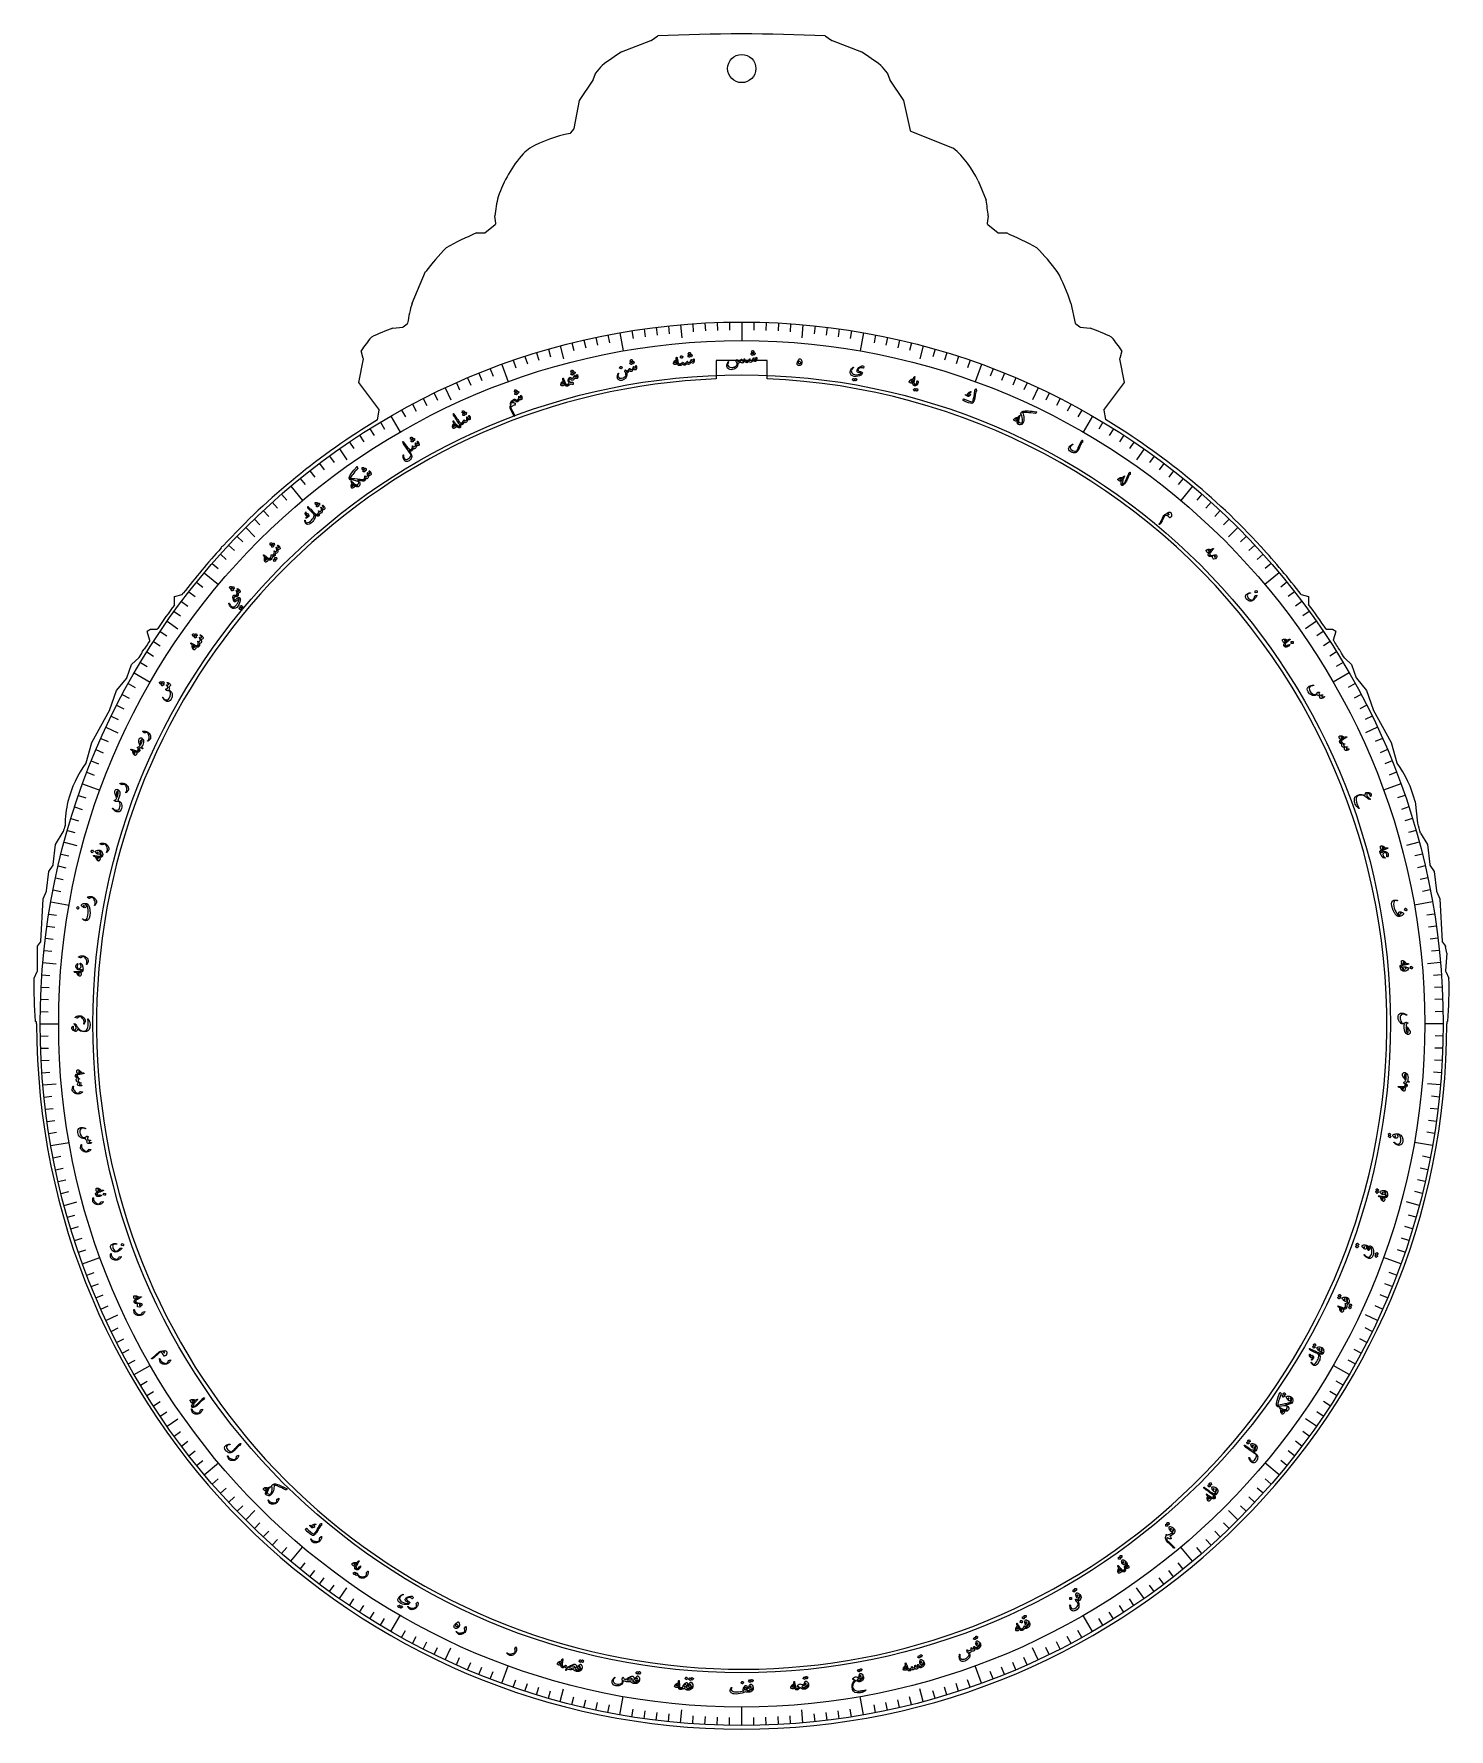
# Model space of a CAD drawing. Header units: millimetres. Extents: x -81 to 81, y -80 to 113.
import ezdxf

# ---------------------------------------------------------------- set-up
doc = ezdxf.new("R2010")
doc.units = ezdxf.units.MM
for name, color, linetype in [('CUT_INNER', 6, 'Continuous'), ('CUT_OUTER', 1, 'Continuous'), ('ENGRAVE', 7, 'Continuous'), ('ENGRAVE_FINE', 8, 'Continuous'), ('TEXT', 5, 'Continuous')]:
    doc.layers.add(name, color=color, linetype=linetype)

msp = doc.modelspace()

# ---------------------------------------------------------------- linework, layer by layer
at = {"layer": 'CUT_INNER'}
for points in [[(2.9175, 75.6895), (-2.9175, 75.6895), (-2.9175, 73.5994)], [(2.9175, 73.5994), (2.9175, 75.6895)]]:
    msp.add_lwpolyline(points, dxfattribs=at)
msp.add_circle((0, 109.0267), 1.61, dxfattribs=at)
for centre, radius, start, end in [((0, -0.0002), 73.6574, 92.270063, 344.882979), ((0.0005, 0.0001), 73.657, 344.882642, 87.730351)]:
    msp.add_arc(centre, radius, start, end, dxfattribs=at)
at = {"layer": 'CUT_OUTER'}
for points in [[(-13.7228, 110.9377), (-13.7199, 110.939), (-10.3783, 112.2239), (-10.3632, 112.2307), (-10.3489, 112.2391), (-9.5906, 112.7447), (-9.5875, 112.7465)], [(9.54, 112.7465), (9.5431, 112.7447), (10.3023, 112.2391), (10.3165, 112.2307), (10.3316, 112.2239), (13.6733, 110.939), (13.6761, 110.9377)], [(-16.9478, 107.7256), (-16.6968, 108.4784), (-16.6955, 108.4817)], [(16.6481, 108.4817), (16.6494, 108.4784), (16.9003, 107.7256)], [(-19.1443, 102.1823), (-18.5053, 105.3765), (-18.5044, 105.3801), (-18.5025, 105.3832), (-16.9652, 107.6899)], [(16.9178, 107.6899), (18.4559, 105.383), (18.4577, 105.3801), (18.4586, 105.3768), (19.2158, 101.9682)], [(-19.5087, 101.6724), (-19.1714, 102.1216)], [(19.3071, 101.8612), (24.1412, 99.9532), (24.1443, 99.9519)], [(26.9887, 96.2013), (27.8913, 94.01), (27.8923, 94.0071)], [(-29.3197, 90.2919), (-28.1356, 91.2391)], [(-28.0808, 91.3774), (-28.197, 92.1935), (-28.1973, 92.1975)], [(28.1507, 92.1975), (28.1503, 92.1939), (28.0334, 91.3775)], [(28.0882, 91.2391), (29.273, 90.2919)], [(-30.2655, 90.2589), (-30.2622, 90.259), (-29.4134, 90.259)], [(29.3667, 90.259), (30.2155, 90.259), (30.2189, 90.2589)], [(-37.6308, 82.2493), (-36.0832, 85.8618), (-36.0815, 85.8652)], [(37.5862, 82.2426), (38.0902, 79.9738)], [(-39.8289, 79.4026), (-39.8254, 79.4032), (-38.7064, 79.5279)], [(-38.6331, 79.5569), (-38.1934, 79.8863)], [(38.1467, 79.8863), (38.5864, 79.5569)], [(38.6597, 79.5279), (39.7787, 79.4032), (39.7823, 79.4026)], [(-41.4187, 70.1491), (-43.7043, 73.1963), (-43.7065, 73.1995), (-43.7059, 73.2033), (-43.1965, 75.8781)], [(-43.1996, 75.9474), (-43.4472, 76.8142), (-43.4481, 76.8179)], [(43.149, 75.8781), (43.6584, 73.2033), (43.659, 73.1995), (43.6568, 73.1963), (41.372, 70.1491)], [(43.4006, 76.8179), (43.3997, 76.8142), (43.1521, 75.9474)], [(-41.5742, 68.9331), (-41.3908, 70.0345)], [(41.3441, 70.0345), (41.5223, 68.9644)], [(-59.42, 54.3089), (-59.3462, 54.4567), (-59.3445, 54.4597), (-59.3416, 54.4617), (-59.2043, 54.544)], [(59.2683, 54.4746), (59.2948, 54.4614), (59.2978, 54.4597), (59.2995, 54.4568), (59.3167, 54.4222)], [(-64.7727, 47.7984), (-64.7727, 48.7698), (-64.7726, 48.7732)], [(-64.7726, 48.7732), (-64.7693, 48.7742), (-63.8693, 48.999), (-63.7646, 49.1358)], [(63.8804, 48.9845), (64.7218, 48.7742), (64.7251, 48.7732), (64.7252, 48.7698), (64.7252, 47.8629)], [(-67.5705, 43.7542), (-67.8733, 44.7633), (-67.8742, 44.7668)], [(-67.4863, 45.0251), (-67.4827, 45.0253), (-66.7303, 45.0253), (-66.6576, 45.1333)], [(66.7303, 45.0253), (67.436, 45.0253), (67.4396, 45.0251)], [(67.8275, 44.7668), (67.8266, 44.7633), (67.5386, 43.8035)], [(-70.1921, 39.4937), (-69.6853, 41.0151), (-69.6838, 41.0187), (-69.6811, 41.0214), (-68.7875, 41.8154), (-68.5341, 42.2295), (-68.4375, 42.3852), (-68.392, 42.5667), (-68.3911, 42.5699), (-68.3888, 42.5724), (-68.209, 42.752)], [(68.2875, 42.627), (68.3421, 42.5724), (68.3444, 42.5699), (68.3453, 42.5667), (68.359, 42.5116)], [(68.8425, 41.7243), (69.6336, 41.0214), (69.6364, 41.0187), (69.6378, 41.0151), (70.1429, 39.499), (70.1764, 39.4393), (71.3145, 38.0484), (71.3164, 38.0458), (71.3176, 38.0428), (72.0885, 35.8607), (72.093, 35.8493), (72.0986, 35.8382), (74.1577, 32.1048), (74.1596, 32.1009), (74.161, 32.0968), (74.801, 29.7935)], [(-74.8477, 29.7935), (-74.2085, 32.0968), (-74.2071, 32.1009), (-74.2052, 32.1048), (-72.1453, 35.8382), (-72.1397, 35.8493), (-72.1351, 35.8608), (-71.3651, 38.0428), (-71.3639, 38.0458), (-71.362, 38.0484), (-70.2183, 39.4462)], [(76.8741, 25.3808), (76.8748, 25.3767), (77.1699, 22.9139), (77.1756, 22.8948)], [(-78.597, 18.1794), (-78.3431, 20.4654), (-78.3424, 20.4695), (-78.3404, 20.4731), (-77.4646, 21.8966)], [(77.5041, 21.7555), (78.2937, 20.4731), (78.2957, 20.4695), (78.2964, 20.4654), (78.5503, 18.1794)], [(-79.3745, 15.1925), (-79.1182, 17.3644), (-79.1177, 17.3678), (-79.1159, 17.3708), (-78.6213, 18.1127)], [(78.5746, 18.1127), (79.0692, 17.3708), (79.071, 17.3678), (79.0715, 17.3644), (79.327, 15.1926)], [(-80.0202, 9.4005), (-79.7644, 14.2629), (-79.7641, 14.2662), (-79.7629, 14.2692), (-79.3855, 15.1511)], [(79.3381, 15.151), (79.7162, 14.2692), (79.7174, 14.2662), (79.7177, 14.2629), (79.9735, 9.4005)], [(-80.4106, 6.0303), (-80.4106, 8.8346), (-80.4105, 8.838), (-80.4086, 8.8409), (-80.0501, 9.3184)], [(80.0034, 9.3184), (80.3618, 8.841), (80.3638, 8.838)], [(80.4925, 8.0629), (80.4925, 8.0586), (80.3665, 6.0351)], [(-80.7985, 5.2196), (-80.797, 5.2229), (-80.4265, 5.9631)], [(80.382, 5.9587), (80.7495, 5.2229), (80.751, 5.2196)], [(-80.5, 0), (-80.4994, 0.1953), (-80.6661, 0.3063), (-80.6689, 0.3084)], [(80.6222, 0.3084), (80.6194, 0.3063), (80.4993, 0.2264), (80.5, 0)]]:
    msp.add_lwpolyline(points, dxfattribs=at)
for centre, radius, start, end in [((-0.0237, -82.238), 195.2189, 87.191964, 92.808038), ((4.1119, 83.3492), 32.8513, 122.880769, 127.572465), ((-4.108, 83.4209), 32.7636, 52.421189, 57.125444), ((-6.9874, 100.9413), 12.2925, 136.605188, 142.1632), ((5.266, 99.5152), 14.4896, 38.230105, 42.942706), ((-17.0901, 107.7731), 0.15, 326.319084, 341.565051), ((17.0426, 107.7731), 0.15, 198.434949, 213.694642), ((-16.6719, 86.371), 15.5234, 100.825336, 118.971202), ((-19.6286, 101.7624), 0.15, 285.943151, 323.101554), ((-19.2914, 102.2117), 0.15, 323.101554, 348.687323), ((19.3622, 102.0007), 0.15, 192.524609, 248.461376), ((-13.3305, 89.2898), 15.3532, 139.280744, 160.578195), ((-17.5655, 91.2094), 10.9695, 127.156532, 132.433512), ((16.6754, 91.3336), 11.4044, 25.26661, 49.086653), ((-7.1937, 89.6292), 21.1601, 166.98363, 173.028555), ((6.1165, 89.9748), 22.146, 5.759995, 10.490576), ((-28.2293, 91.3563), 0.15, 308.659808, 8.101554), ((28.1819, 91.3562), 0.15, 171.848489, 231.357599), ((-15.7807, 55.7087), 37.4637, 112.745379, 118.671198), ((-29.4134, 90.409), 0.15, 270, 308.659808), ((29.3667, 90.409), 0.15, 231.357599, 270), ((13.1262, 50.3019), 43.4593, 61.733155, 66.839895), ((-8.1911, 64.3083), 35.2502, 136.486889, 142.299098), ((8.6587, 64.7499), 34.5726, 37.643898, 43.570121), ((17.434, 75.7519), 21.1717, 17.852954, 28.534037), ((-25.6945, 78.4002), 12.5416, 162.127137, 172.791889), ((-31.3089, 55.7238), 25.165, 109.789545, 115.859167), ((-38.723, 79.6769), 0.15, 276.357599, 306.841328), ((-38.2833, 80.0063), 0.15, 306.841328, 347.475391), ((38.2366, 80.0063), 0.15, 192.524609, 233.158672), ((38.6763, 79.6769), 0.15, 233.158672, 263.642401), ((30.2501, 53.3282), 27.7622, 64.419023, 69.918842), ((-27.7639, 66.2682), 18.9021, 140.19473, 146.074089), ((28.197, 66.6287), 18.3021, 33.829447, 39.901728), ((-43.3439, 75.9062), 0.15, 349.217264, 15.938663), ((43.2964, 75.9062), 0.15, 164.061337, 190.782736), ((-41.5387, 70.0591), 0.15, 350.542499, 36.872277), ((41.492, 70.0591), 0.15, 143.137241, 189.457501), ((-0.0224, 0.0272), 80.4648, 121.090946, 137.349569), ((0.0164, 0.0192), 80.4748, 42.584523, 58.951501), ((-0.1488, 0.1198), 80.309, 137.564682, 142.385739), ((0.1403, 0.1228), 80.3136, 37.472931, 42.53896), ((-0.6546, 0.4521), 79.7045, 143.55696, 145.903701), ((0.9778, 0.6917), 79.3023, 33.98981, 36.500331), ((-65.0688, 40.9747), 4.717, 120.830914, 126.493561), ((65.018, 40.9684), 4.7245, 53.510962, 59.164563), ((-9.3339, 5.9423), 69.4351, 147.005137, 147.985699), ((3.3744, 2.1348), 76.507, 31.95559, 33.00004), ((13.5523, 8.3129), 64.6013, 31.144198, 31.963668), ((-70.3344, 39.5412), 0.15, 320.708826, 341.573972), ((-64.6762, 22.2963), 12.6269, 143.779263, 165.842491), ((-74.9922, 29.8336), 0.15, 329.523446, 344.490205), ((74.9455, 29.8337), 0.15, 195.528201, 210.476554), ((64.6257, 22.2941), 12.6313, 14.144452, 36.218799), ((-64.6509, 22.516), 12.5997, 166.839365, 179.428829), ((-31.2901, 8.9924), 47.9437, 163.459552, 164.386121), ((5.1489, 1.5103), 75.1341, 15.631769, 16.535991), ((-78.7461, 18.1959), 0.15, 326.309932, 353.661984), ((78.6994, 18.1959), 0.15, 186.338016, 213.690068), ((-79.5235, 15.2101), 0.15, 336.832177, 353.270674), ((79.476, 15.2102), 0.15, 186.708619, 203.210894), ((-80.17, 9.4084), 0.15, 323.101554, 356.988198), ((80.1233, 9.4084), 0.15, 183.011802, 216.898446), ((72.4004, 7.1174), 8.1472, 6.664224, 12.192394), ((-80.5606, 6.0303), 0.15, 333.411155, 0), ((80.5162, 6.0258), 0.15, 176.436162, 206.541247), ((-29.4875, 4.1162), 51.3229, 178.76814, 184.254878), ((30.5915, 4.0776), 50.1725, 355.691559, 1.304174), ((0, 0), 80.5, 180, 0)]:
    msp.add_arc(centre, radius, start, end, dxfattribs=at)
at = {"layer": 'ENGRAVE'}
for points in [[(-6.9803, 79.7847), (-6.8491, 78.2851)], [(0, 80.0894), (0, 77.982)], [(6.9803, 79.7847), (6.8491, 78.2851)], [(-13.9074, 78.8727), (-13.5414, 76.7972)], [(13.9074, 78.8727), (13.5414, 76.7972)], [(-20.7287, 77.3605), (-20.3391, 75.9064)], [(20.7287, 77.3605), (20.3391, 75.9064)], [(-27.3922, 75.2595), (-26.6714, 73.2791)], [(27.3922, 75.2595), (26.6714, 73.2791)], [(-33.8473, 72.5857), (-33.2111, 71.2214)], [(33.8473, 72.5857), (33.2111, 71.2214)], [(-40.0447, 69.3595), (-38.991, 67.5344)], [(40.0447, 69.3595), (38.991, 67.5344)], [(-45.9374, 65.6054), (-45.074, 64.3723)], [(45.9374, 65.6054), (45.074, 64.3723)], [(-51.4805, 61.3521), (-50.1258, 59.7376)], [(51.4805, 61.3521), (50.1258, 59.7376)], [(-56.6318, 56.6318), (-55.5674, 55.5674)], [(56.6318, 56.6318), (55.5674, 55.5674)], [(-61.3521, 51.4805), (-59.7376, 50.1258)], [(61.3521, 51.4805), (59.7376, 50.1258)], [(-65.6054, 45.9374), (-64.3723, 45.074)], [(65.6054, 45.9374), (64.3723, 45.074)], [(-69.3595, 40.0447), (-67.5344, 38.991)], [(69.3595, 40.0447), (67.5344, 38.991)], [(-72.5857, 33.8473), (-71.2214, 33.2111)], [(72.5857, 33.8473), (71.2214, 33.2111)], [(-75.2595, 27.3922), (-73.2791, 26.6714)], [(75.2595, 27.3922), (73.2791, 26.6714)], [(-77.3605, 20.7287), (-75.9064, 20.3391)], [(77.3605, 20.7287), (75.9064, 20.3391)], [(-78.8727, 13.9074), (-76.7972, 13.5414)], [(78.8727, 13.9074), (76.7972, 13.5414)], [(-79.7847, 6.9803), (-78.2851, 6.8491)], [(79.7847, 6.9803), (78.2851, 6.8491)], [(-80.0894, 0), (-77.982, 0)], [(80.0894, 0), (77.982, 0)], [(-79.7847, -6.9803), (-78.2851, -6.8491)], [(79.7847, -6.9803), (78.2851, -6.8491)], [(-78.8727, -13.9074), (-76.7972, -13.5414)], [(78.8727, -13.9074), (76.7972, -13.5414)], [(-77.3605, -20.7287), (-75.9064, -20.3391)], [(77.3605, -20.7287), (75.9064, -20.3391)], [(-75.2595, -27.3922), (-73.2791, -26.6714)], [(75.2595, -27.3922), (73.2791, -26.6714)], [(-72.5857, -33.8473), (-71.2214, -33.2111)], [(72.5857, -33.8473), (71.2214, -33.2111)], [(-69.3595, -40.0447), (-67.5344, -38.991)], [(69.3595, -40.0447), (67.5344, -38.991)], [(-65.6054, -45.9374), (-64.3723, -45.074)], [(65.6054, -45.9374), (64.3723, -45.074)], [(-61.3521, -51.4805), (-59.7376, -50.1258)], [(61.3521, -51.4805), (59.7376, -50.1258)], [(-56.6318, -56.6318), (-55.5674, -55.5674)], [(56.6318, -56.6318), (55.5674, -55.5674)], [(-51.4805, -61.3521), (-50.1258, -59.7376)], [(51.4805, -61.3521), (50.1258, -59.7376)], [(-45.9374, -65.6054), (-45.074, -64.3723)], [(45.9374, -65.6054), (45.074, -64.3723)], [(-40.0447, -69.3595), (-38.991, -67.5344)], [(40.0447, -69.3595), (38.991, -67.5344)], [(-33.8473, -72.5857), (-33.2111, -71.2214)], [(33.8473, -72.5857), (33.2111, -71.2214)], [(-27.3922, -75.2595), (-26.6714, -73.2791)], [(27.3922, -75.2595), (26.6714, -73.2791)], [(-20.7287, -77.3605), (-20.3391, -75.9064)], [(-13.9074, -78.8727), (-13.5414, -76.7972)], [(13.9074, -78.8727), (13.5414, -76.7972)], [(20.7287, -77.3605), (20.3391, -75.9064)], [(-6.9803, -79.7847), (-6.8491, -78.2851)], [(0, -80.0894), (0, -77.982)], [(6.9803, -79.7847), (6.8491, -78.2851)]]:
    msp.add_lwpolyline(points, dxfattribs=at)
for radius in [80.0894, 77.982, 74.068]:
    msp.add_circle((0, 0), radius, dxfattribs=at)
at = {"layer": 'ENGRAVE_FINE'}
for points in [[(-9.7604, 79.4925), (-9.6504, 78.596)], [(-8.3716, 79.6507), (-8.2772, 78.7524)], [(-5.5868, 79.8944), (-5.5238, 78.9933)], [(-4.1916, 79.9797), (-4.1443, 79.0777)], [(-2.7951, 80.0407), (-2.7636, 79.138)], [(-1.3978, 80.0773), (-1.382, 79.1742)], [(1.3978, 80.0773), (1.382, 79.1742)], [(2.7951, 80.0407), (2.7636, 79.138)], [(4.1916, 79.9797), (4.1443, 79.0777)], [(5.5868, 79.8944), (5.5238, 78.9933)], [(8.3716, 79.6507), (8.2772, 78.7524)], [(9.7604, 79.4925), (9.6504, 78.596)], [(-19.3754, 77.7105), (-19.1569, 76.8341)], [(-18.0162, 78.0368), (-17.813, 77.1567)], [(-16.6515, 78.3393), (-16.4637, 77.4558)], [(-15.2818, 78.618), (-15.1094, 77.7314)], [(-12.5288, 79.1034), (-12.3875, 78.2113)], [(-11.1463, 79.31), (-11.0206, 78.4156)], [(11.1463, 79.31), (11.0206, 78.4156)], [(12.5288, 79.1034), (12.3875, 78.2113)], [(15.2818, 78.618), (15.1094, 77.7314)], [(16.6515, 78.3393), (16.4637, 77.4558)], [(18.0162, 78.0368), (17.813, 77.1567)], [(19.3754, 77.7105), (19.1569, 76.8341)], [(-26.0746, 75.7261), (-25.7805, 74.8721)], [(-24.749, 76.1696), (-24.4699, 75.3106)], [(-23.4159, 76.5899), (-23.1518, 75.7262)], [(-22.0756, 76.9869), (-21.8267, 76.1187)], [(22.0756, 76.9869), (21.8267, 76.1187)], [(23.4159, 76.5899), (23.1518, 75.7262)], [(24.749, 76.1696), (24.4699, 75.3106)], [(26.0746, 75.7261), (25.7805, 74.8721)], [(-31.2934, 73.7227), (-30.9405, 72.8913)], [(-30.002, 74.2576), (-29.6637, 73.4202)], [(-28.7015, 74.7699), (-28.3778, 73.9267)], [(28.7015, 74.7699), (28.3778, 73.9267)], [(30.002, 74.2576), (29.6637, 73.4202)], [(31.2934, 73.7227), (30.9405, 72.8913)], [(-35.1089, 71.9839), (-34.713, 71.1721)], [(-32.5753, 73.1654), (-32.2079, 72.3402)], [(32.5753, 73.1654), (32.2079, 72.3402)], [(35.1089, 71.9839), (34.713, 71.1721)], [(-38.8281, 70.0478), (-38.3903, 69.2578)], [(-37.5997, 70.7148), (-37.1757, 69.9173)], [(-36.3598, 71.3602), (-35.9498, 70.5555)], [(36.3598, 71.3602), (35.9498, 70.5555)], [(37.5997, 70.7148), (37.1757, 69.9173)], [(38.8281, 70.0478), (38.3903, 69.2578)], [(-42.4409, 67.9197), (-41.9623, 67.1537)], [(-41.2491, 68.6501), (-40.7839, 67.8759)], [(41.2491, 68.6501), (40.7839, 67.8759)], [(42.4409, 67.9197), (41.9623, 67.1537)], [(-44.7855, 66.3972), (-44.2804, 65.6484)], [(-43.6198, 67.1687), (-43.1279, 66.4112)], [(43.6198, 67.1687), (43.1279, 66.4112)], [(44.7855, 66.3972), (44.2804, 65.6484)], [(-48.199, 63.9623), (-47.6555, 63.2409)], [(-47.0754, 64.7937), (-46.5445, 64.063)], [(47.0754, 64.7937), (46.5445, 64.063)], [(48.199, 63.9623), (47.6555, 63.2409)], [(-50.4019, 62.2412), (-49.8335, 61.5393)], [(-49.308, 63.1113), (-48.7519, 62.3996)], [(49.308, 63.1113), (48.7519, 62.3996)], [(50.4019, 62.2412), (49.8335, 61.5393)], [(-52.5434, 60.4443), (-51.9508, 59.7626)], [(52.5434, 60.4443), (51.9508, 59.7626)], [(-54.6209, 58.5737), (-54.0049, 57.9131)], [(-53.5903, 59.5181), (-52.9859, 58.8468)], [(53.5903, 59.5181), (52.9859, 58.8468)], [(54.6209, 58.5737), (54.0049, 57.9131)], [(-55.6348, 57.6115), (-55.0074, 56.9618)], [(55.6348, 57.6115), (55.0074, 56.9618)], [(-58.5737, 54.6209), (-57.9131, 54.0049)], [(-57.6115, 55.6348), (-56.9618, 55.0074)], [(57.6115, 55.6348), (56.9618, 55.0074)], [(58.5737, 54.6209), (57.9131, 54.0049)], [(-60.4443, 52.5434), (-59.7626, 51.9508)], [(-59.5181, 53.5903), (-58.8468, 52.9859)], [(59.5181, 53.5903), (58.8468, 52.9859)], [(60.4443, 52.5434), (59.7626, 51.9508)], [(-62.2412, 50.4019), (-61.5393, 49.8335)], [(62.2412, 50.4019), (61.5393, 49.8335)], [(-63.1113, 49.308), (-62.3996, 48.7519)], [(63.1113, 49.308), (62.3996, 48.7519)], [(-64.7937, 47.0754), (-64.063, 46.5445)], [(-63.9623, 48.199), (-63.2409, 47.6555)], [(63.9623, 48.199), (63.2409, 47.6555)], [(64.7937, 47.0754), (64.063, 46.5445)], [(-66.3972, 44.7855), (-65.6484, 44.2804)], [(66.3972, 44.7855), (65.6484, 44.2804)], [(-67.1687, 43.6198), (-66.4112, 43.1279)], [(67.1687, 43.6198), (66.4112, 43.1279)], [(-68.6501, 41.2491), (-67.8759, 40.7839)], [(-67.9197, 42.4409), (-67.1537, 41.9623)], [(67.9197, 42.4409), (67.1537, 41.9623)], [(68.6501, 41.2491), (67.8759, 40.7839)], [(-70.0478, 38.8281), (-69.2578, 38.3903)], [(70.0478, 38.8281), (69.2578, 38.3903)], [(-70.7148, 37.5997), (-69.9173, 37.1757)], [(70.7148, 37.5997), (69.9173, 37.1757)], [(-71.9839, 35.1089), (-71.1721, 34.713)], [(-71.3602, 36.3598), (-70.5555, 35.9498)], [(71.3602, 36.3598), (70.5555, 35.9498)], [(71.9839, 35.1089), (71.1721, 34.713)], [(-73.7227, 31.2934), (-72.8913, 30.9405)], [(-73.1654, 32.5753), (-72.3402, 32.2079)], [(73.1654, 32.5753), (72.3402, 32.2079)], [(73.7227, 31.2934), (72.8913, 30.9405)], [(-74.2576, 30.002), (-73.4202, 29.6637)], [(74.2576, 30.002), (73.4202, 29.6637)], [(-74.7699, 28.7015), (-73.9267, 28.3778)], [(74.7699, 28.7015), (73.9267, 28.3778)], [(-75.7261, 26.0746), (-74.8721, 25.7805)], [(75.7261, 26.0746), (74.8721, 25.7805)], [(-76.5899, 23.4159), (-75.7262, 23.1518)], [(-76.1696, 24.749), (-75.3106, 24.4699)], [(76.1696, 24.749), (75.3106, 24.4699)], [(76.5899, 23.4159), (75.7262, 23.1518)], [(-76.9869, 22.0756), (-76.1187, 21.8267)], [(76.9869, 22.0756), (76.1187, 21.8267)], [(-77.7105, 19.3754), (-76.8341, 19.1569)], [(77.7105, 19.3754), (76.8341, 19.1569)], [(-78.0368, 18.0162), (-77.1567, 17.813)], [(78.0368, 18.0162), (77.1567, 17.813)], [(-78.3393, 16.6515), (-77.4558, 16.4637)], [(78.3393, 16.6515), (77.4558, 16.4637)], [(-78.618, 15.2818), (-77.7314, 15.1094)], [(78.618, 15.2818), (77.7314, 15.1094)], [(-79.1034, 12.5288), (-78.2113, 12.3875)], [(79.1034, 12.5288), (78.2113, 12.3875)], [(-79.4925, 9.7604), (-78.596, 9.6504)], [(-79.31, 11.1463), (-78.4156, 11.0206)], [(79.31, 11.1463), (78.4156, 11.0206)], [(79.4925, 9.7604), (78.596, 9.6504)], [(-79.6507, 8.3716), (-78.7524, 8.2772)], [(79.6507, 8.3716), (78.7524, 8.2772)], [(-79.9797, 4.1916), (-79.0777, 4.1443)], [(-79.8944, 5.5868), (-78.9933, 5.5238)], [(79.8944, 5.5868), (78.9933, 5.5238)], [(79.9797, 4.1916), (79.0777, 4.1443)], [(-80.0407, 2.7951), (-79.138, 2.7636)], [(80.0407, 2.7951), (79.138, 2.7636)], [(-80.0773, 1.3978), (-79.1742, 1.382)], [(80.0773, 1.3978), (79.1742, 1.382)], [(-80.0773, -1.3978), (-79.1742, -1.382)], [(80.0773, -1.3978), (79.1742, -1.382)], [(-80.0407, -2.7951), (-79.138, -2.7636)], [(80.0407, -2.7951), (79.138, -2.7636)], [(-79.9797, -4.1916), (-79.0777, -4.1443)], [(-79.8944, -5.5868), (-78.9933, -5.5238)], [(79.8944, -5.5868), (78.9933, -5.5238)], [(79.9797, -4.1916), (79.0777, -4.1443)], [(-79.6507, -8.3716), (-78.7524, -8.2772)], [(-79.4925, -9.7604), (-78.596, -9.6504)], [(79.4925, -9.7604), (78.596, -9.6504)], [(79.6507, -8.3716), (78.7524, -8.2772)], [(-79.31, -11.1463), (-78.4156, -11.0206)], [(79.31, -11.1463), (78.4156, -11.0206)], [(-79.1034, -12.5288), (-78.2113, -12.3875)], [(79.1034, -12.5288), (78.2113, -12.3875)], [(-78.618, -15.2818), (-77.7314, -15.1094)], [(78.618, -15.2818), (77.7314, -15.1094)], [(-78.3393, -16.6515), (-77.4558, -16.4637)], [(78.3393, -16.6515), (77.4558, -16.4637)], [(-78.0368, -18.0162), (-77.1567, -17.813)], [(-77.7105, -19.3754), (-76.8341, -19.1569)], [(77.7105, -19.3754), (76.8341, -19.1569)], [(78.0368, -18.0162), (77.1567, -17.813)], [(-76.9869, -22.0756), (-76.1187, -21.8267)], [(-76.5899, -23.4159), (-75.7262, -23.1518)], [(76.5899, -23.4159), (75.7262, -23.1518)], [(76.9869, -22.0756), (76.1187, -21.8267)], [(-76.1696, -24.749), (-75.3106, -24.4699)], [(76.1696, -24.749), (75.3106, -24.4699)], [(-75.7261, -26.0746), (-74.8721, -25.7805)], [(75.7261, -26.0746), (74.8721, -25.7805)], [(-74.7699, -28.7015), (-73.9267, -28.3778)], [(74.7699, -28.7015), (73.9267, -28.3778)], [(-74.2576, -30.002), (-73.4202, -29.6637)], [(-73.7227, -31.2934), (-72.8913, -30.9405)], [(73.7227, -31.2934), (72.8913, -30.9405)], [(74.2576, -30.002), (73.4202, -29.6637)], [(-73.1654, -32.5753), (-72.3402, -32.2079)], [(73.1654, -32.5753), (72.3402, -32.2079)], [(-71.9839, -35.1089), (-71.1721, -34.713)], [(71.9839, -35.1089), (71.1721, -34.713)], [(-71.3602, -36.3598), (-70.5555, -35.9498)], [(71.3602, -36.3598), (70.5555, -35.9498)], [(-70.7148, -37.5997), (-69.9173, -37.1757)], [(-70.0478, -38.8281), (-69.2578, -38.3903)], [(70.0478, -38.8281), (69.2578, -38.3903)], [(70.7148, -37.5997), (69.9173, -37.1757)], [(-68.6501, -41.2491), (-67.8759, -40.7839)], [(-67.9197, -42.4409), (-67.1537, -41.9623)], [(67.9197, -42.4409), (67.1537, -41.9623)], [(68.6501, -41.2491), (67.8759, -40.7839)], [(-67.1687, -43.6198), (-66.4112, -43.1279)], [(-66.3972, -44.7855), (-65.6484, -44.2804)], [(66.3972, -44.7855), (65.6484, -44.2804)], [(67.1687, -43.6198), (66.4112, -43.1279)], [(-64.7937, -47.0754), (-64.063, -46.5445)], [(-63.9623, -48.199), (-63.2409, -47.6555)], [(63.9623, -48.199), (63.2409, -47.6555)], [(64.7937, -47.0754), (64.063, -46.5445)], [(-63.1113, -49.308), (-62.3996, -48.7519)], [(-62.2412, -50.4019), (-61.5393, -49.8335)], [(62.2412, -50.4019), (61.5393, -49.8335)], [(63.1113, -49.308), (62.3996, -48.7519)], [(-60.4443, -52.5434), (-59.7626, -51.9508)], [(60.4443, -52.5434), (59.7626, -51.9508)], [(-59.5181, -53.5903), (-58.8468, -52.9859)], [(-58.5737, -54.6209), (-57.9131, -54.0049)], [(58.5737, -54.6209), (57.9131, -54.0049)], [(59.5181, -53.5903), (58.8468, -52.9859)], [(-57.6115, -55.6348), (-56.9618, -55.0074)], [(57.6115, -55.6348), (56.9618, -55.0074)], [(-55.6348, -57.6115), (-55.0074, -56.9618)], [(-54.6209, -58.5737), (-54.0049, -57.9131)], [(54.6209, -58.5737), (54.0049, -57.9131)], [(55.6348, -57.6115), (55.0074, -56.9618)], [(-53.5903, -59.5181), (-52.9859, -58.8468)], [(-52.5434, -60.4443), (-51.9508, -59.7626)], [(52.5434, -60.4443), (51.9508, -59.7626)], [(53.5903, -59.5181), (52.9859, -58.8468)], [(-50.4019, -62.2412), (-49.8335, -61.5393)], [(50.4019, -62.2412), (49.8335, -61.5393)], [(-49.308, -63.1113), (-48.7519, -62.3996)], [(-48.199, -63.9623), (-47.6555, -63.2409)], [(48.199, -63.9623), (47.6555, -63.2409)], [(49.308, -63.1113), (48.7519, -62.3996)], [(-47.0754, -64.7937), (-46.5445, -64.063)], [(-44.7855, -66.3972), (-44.2804, -65.6484)], [(44.7855, -66.3972), (44.2804, -65.6484)], [(47.0754, -64.7937), (46.5445, -64.063)], [(-43.6198, -67.1687), (-43.1279, -66.4112)], [(-42.4409, -67.9197), (-41.9623, -67.1537)], [(42.4409, -67.9197), (41.9623, -67.1537)], [(43.6198, -67.1687), (43.1279, -66.4112)], [(-41.2491, -68.6501), (-40.7839, -67.8759)], [(-38.8281, -70.0478), (-38.3903, -69.2578)], [(38.8281, -70.0478), (38.3903, -69.2578)], [(41.2491, -68.6501), (40.7839, -67.8759)], [(-37.5997, -70.7148), (-37.1757, -69.9173)], [(-36.3598, -71.3602), (-35.9498, -70.5555)], [(-35.1089, -71.9839), (-34.713, -71.1721)], [(35.1089, -71.9839), (34.713, -71.1721)], [(36.3598, -71.3602), (35.9498, -70.5555)], [(37.5997, -70.7148), (37.1757, -69.9173)], [(-32.5753, -73.1654), (-32.2079, -72.3402)], [(-31.2934, -73.7227), (-30.9405, -72.8913)], [(-30.002, -74.2576), (-29.6637, -73.4202)], [(30.002, -74.2576), (29.6637, -73.4202)], [(31.2934, -73.7227), (30.9405, -72.8913)], [(32.5753, -73.1654), (32.2079, -72.3402)], [(-28.7015, -74.7699), (-28.3778, -73.9267)], [(-26.0746, -75.7261), (-25.7805, -74.8721)], [(-24.749, -76.1696), (-24.4699, -75.3106)], [(24.749, -76.1696), (24.4699, -75.3106)], [(26.0746, -75.7261), (25.7805, -74.8721)], [(28.7015, -74.7699), (28.3778, -73.9267)], [(-23.4159, -76.5899), (-23.1518, -75.7262)], [(-22.0756, -76.9869), (-21.8267, -76.1187)], [(-19.3754, -77.7105), (-19.1569, -76.8341)], [(-18.0162, -78.0368), (-17.813, -77.1567)], [(18.0162, -78.0368), (17.813, -77.1567)], [(19.3754, -77.7105), (19.1569, -76.8341)], [(22.0756, -76.9869), (21.8267, -76.1187)], [(23.4159, -76.5899), (23.1518, -75.7262)], [(-16.6515, -78.3393), (-16.4637, -77.4558)], [(-15.2818, -78.618), (-15.1094, -77.7314)], [(-12.5288, -79.1034), (-12.3875, -78.2113)], [(-11.1463, -79.31), (-11.0206, -78.4156)], [(-9.7604, -79.4925), (-9.6504, -78.596)], [(-8.3716, -79.6507), (-8.2772, -78.7524)], [(-5.5868, -79.8944), (-5.5238, -78.9933)], [(-4.1916, -79.9797), (-4.1443, -79.0777)], [(-2.7951, -80.0407), (-2.7636, -79.138)], [(-1.3978, -80.0773), (-1.382, -79.1742)], [(1.3978, -80.0773), (1.382, -79.1742)], [(2.7951, -80.0407), (2.7636, -79.138)], [(4.1916, -79.9797), (4.1443, -79.0777)], [(5.5868, -79.8944), (5.5238, -78.9933)], [(8.3716, -79.6507), (8.2772, -78.7524)], [(9.7604, -79.4925), (9.6504, -78.596)], [(11.1463, -79.31), (11.0206, -78.4156)], [(12.5288, -79.1034), (12.3875, -78.2113)], [(15.2818, -78.618), (15.1094, -77.7314)], [(16.6515, -78.3393), (16.4637, -77.4558)]]:
    msp.add_lwpolyline(points, dxfattribs=at)
at = {"layer": 'TEXT'}
for points in [[(-12.4756, 75.604), (-12.4733, 75.6073), (-12.4696, 75.6096), (-12.4647, 75.611), (-12.4584, 75.6114), (-12.435, 75.6069), (-12.4121, 75.6014), (-12.3898, 75.5949), (-12.3681, 75.5875), (-12.3468, 75.579), (-12.3257, 75.5693), (-12.3049, 75.5584), (-12.2843, 75.5464), (-12.28, 75.5424), (-12.2777, 75.5378), (-12.2773, 75.5326), (-12.2788, 75.5268), (-12.3587, 75.3404), (-12.3612, 75.3376), (-12.3656, 75.3369), (-12.3716, 75.3382), (-12.3795, 75.3415), (-12.3847, 75.3438), (-12.3928, 75.3473), (-12.4038, 75.352), (-12.4178, 75.358), (-12.4347, 75.3651), (-12.4545, 75.3731), (-12.4771, 75.382), (-12.5027, 75.3919), (-12.5602, 75.2545), (-12.5636, 75.2508), (-12.5686, 75.2497), (-12.5752, 75.2512), (-12.5833, 75.2552), (-12.5903, 75.2586), (-12.6013, 75.2636), (-12.6164, 75.2702), (-12.6354, 75.2785), (-12.6587, 75.2882), (-12.6866, 75.2995), (-12.7191, 75.3123), (-12.7561, 75.3266), (-12.7602, 75.3293), (-12.7623, 75.3324), (-12.7624, 75.3358), (-12.7606, 75.3395), (-12.6779, 75.5179), (-12.6756, 75.5211), (-12.6719, 75.5234), (-12.667, 75.5248), (-12.6607, 75.5253), (-12.6441, 75.5222), (-12.6276, 75.5186), (-12.6112, 75.5146), (-12.5948, 75.5101), (-12.5786, 75.505), (-12.5628, 75.4992), (-12.5472, 75.4926), (-12.532, 75.4852)], [(-12.669, 75.8093), (-12.6667, 75.8125), (-12.663, 75.8148), (-12.658, 75.8162), (-12.6517, 75.8167), (-12.6282, 75.8122), (-12.6053, 75.8068), (-12.5829, 75.8004), (-12.5611, 75.793), (-12.5397, 75.7846), (-12.5186, 75.7749), (-12.4977, 75.7641), (-12.477, 75.7521), (-12.4716, 75.7475), (-12.4685, 75.7427), (-12.4677, 75.7378), (-12.4692, 75.7329), (-12.549, 75.5462), (-12.5524, 75.5425), (-12.5574, 75.5414), (-12.564, 75.5429), (-12.5722, 75.547), (-12.5792, 75.5503), (-12.5903, 75.5554), (-12.6053, 75.562), (-12.6244, 75.5702), (-12.6478, 75.58), (-12.6758, 75.5913), (-12.7084, 75.6041), (-12.7455, 75.6184), (-12.7506, 75.6209), (-12.7534, 75.6239), (-12.7539, 75.6272), (-12.7523, 75.6309)], [(-7.4293, 76.0822), (-7.4174, 76.0975), (-7.4072, 76.1002), (-7.3985, 76.0903), (-7.3915, 76.0678), (-7.3886, 76.0541), (-7.3843, 76.0351), (-7.3787, 76.0109), (-7.3717, 75.9815), (-7.3635, 75.9465), (-7.3541, 75.9057), (-7.3437, 75.8591), (-7.3321, 75.8066), (-7.3206, 75.7551), (-7.3104, 75.7089), (-7.3014, 75.6682), (-7.2937, 75.6328), (-7.2872, 75.603), (-7.282, 75.5788), (-7.278, 75.5603), (-7.2753, 75.5475), (-7.256, 75.4669), (-7.2334, 75.4051), (-7.2075, 75.3619), (-7.1784, 75.3374), (-7.1587, 75.3287), (-7.1354, 75.3239), (-7.1085, 75.3232), (-7.0781, 75.3265), (-7.0598, 75.3253), (-7.0452, 75.3177), (-7.0341, 75.3039), (-7.0268, 75.2838), (-7.0225, 75.2592), (-7.021, 75.2341), (-7.0223, 75.2084), (-7.0263, 75.1821), (-7.0325, 75.1595), (-7.04, 75.1424), (-7.0489, 75.1308), (-7.0592, 75.1248), (-7.1176, 75.1198), (-7.1689, 75.1257), (-7.2131, 75.1424), (-7.2502, 75.1699), (-7.2833, 75.2124), (-7.3128, 75.2696), (-7.3387, 75.3416), (-7.361, 75.4283), (-7.3873, 75.3716), (-7.4153, 75.3263), (-7.445, 75.2924), (-7.4763, 75.2699), (-7.5026, 75.2604), (-7.534, 75.2546), (-7.5706, 75.2525), (-7.6123, 75.254), (-7.6567, 75.2594), (-7.6943, 75.2672), (-7.7251, 75.2773), (-7.7491, 75.2899), (-7.7692, 75.3063), (-7.7832, 75.3243), (-7.7911, 75.3437), (-7.793, 75.3646), (-7.7905, 75.3911), (-7.7847, 75.4209), (-7.7755, 75.4538), (-7.7629, 75.4899), (-7.7485, 75.5263), (-7.7357, 75.5555), (-7.7243, 75.5774), (-7.7145, 75.5922), (-7.6579, 75.6539), (-7.5952, 75.7129), (-7.5264, 75.7689), (-7.4517, 75.8221), (-7.4588, 75.8648), (-7.4646, 75.9017), (-7.4689, 75.9328), (-7.4718, 75.9581), (-7.4727, 75.9796), (-7.4707, 75.999), (-7.466, 76.0164), (-7.4586, 76.0318)], [(-7.4225, 75.687), (-7.5011, 75.6511), (-7.5667, 75.6099), (-7.6193, 75.5635), (-7.6588, 75.5118), (-7.6611, 75.5051), (-7.6603, 75.4992), (-7.6566, 75.4942), (-7.6498, 75.4901), (-7.6254, 75.4825), (-7.5993, 75.4774), (-7.5715, 75.4749), (-7.5419, 75.4749), (-7.5107, 75.4776), (-7.4777, 75.4828), (-7.443, 75.4905), (-7.4065, 75.5008), (-7.4009, 75.5032), (-7.3952, 75.507), (-7.3894, 75.5122), (-7.3834, 75.5189), (-7.3865, 75.5371), (-7.3901, 75.5561), (-7.3943, 75.5759), (-7.3989, 75.5966), (-7.404, 75.618), (-7.4097, 75.6402), (-7.4158, 75.6632), (-7.4225, 75.687)], [(-6.5326, 75.3758), (-6.5143, 75.3716), (-6.5008, 75.3667), (-6.492, 75.3611), (-6.4879, 75.3548), (-6.4854, 75.3448), (-6.4838, 75.3325), (-6.4831, 75.3179), (-6.4833, 75.301), (-6.4872, 75.2462), (-6.4937, 75.2068), (-6.503, 75.1827), (-6.5151, 75.1739), (-6.576, 75.1772), (-6.6385, 75.1976), (-6.7026, 75.235), (-6.7682, 75.2894), (-6.8208, 75.2295), (-6.8868, 75.182), (-6.9662, 75.1472), (-7.0592, 75.1248), (-7.0695, 75.1259), (-7.0783, 75.1315), (-7.0856, 75.1414), (-7.0913, 75.1557), (-7.118, 75.2481), (-7.121, 75.2584), (-7.1212, 75.2699), (-7.1188, 75.2824), (-7.1136, 75.296), (-7.1071, 75.3068), (-7.0991, 75.3155), (-7.0894, 75.3221), (-7.0781, 75.3265), (-6.9668, 75.3539), (-6.8767, 75.3926), (-6.808, 75.443), (-6.7605, 75.5049), (-6.755, 75.5133), (-6.7483, 75.5195), (-6.7401, 75.5236), (-6.7307, 75.5256), (-6.7218, 75.5251), (-6.7151, 75.5219), (-6.7108, 75.5159), (-6.7088, 75.5072), (-6.7077, 75.4988), (-6.7062, 75.4916), (-6.7043, 75.4856), (-6.7019, 75.4807), (-6.6602, 75.4388), (-6.6181, 75.4073), (-6.5756, 75.3863), (-6.5326, 75.3758)], [(-6.9212, 76.2296), (-6.9186, 76.2326), (-6.9148, 76.2347), (-6.9097, 76.2357), (-6.9035, 76.2357), (-6.8579, 76.222), (-6.8146, 76.2042), (-6.7734, 76.1821), (-6.7345, 76.1559), (-6.7306, 76.1517), (-6.7286, 76.1474), (-6.7287, 76.1428), (-6.7307, 76.1382), (-6.8215, 75.9583), (-6.8251, 75.9539), (-6.8301, 75.9524), (-6.8365, 75.954), (-6.8443, 75.9585), (-6.851, 75.9624), (-6.8616, 75.9682), (-6.8761, 75.976), (-6.8945, 75.9856), (-6.917, 75.9971), (-6.9439, 76.0105), (-6.9753, 76.0257), (-7.0111, 76.0427), (-7.016, 76.0457), (-7.0185, 76.0488), (-7.0188, 76.0522), (-7.0169, 76.0558)], [(-5.4788, 75.8999), (-5.4741, 75.9036), (-5.4682, 75.9029), (-5.4612, 75.8978), (-5.453, 75.8882), (-5.4438, 75.8716), (-5.436, 75.8477), (-5.4296, 75.8162), (-5.4247, 75.7774), (-5.4208, 75.7331), (-5.4201, 75.6897), (-5.4226, 75.6472), (-5.4282, 75.6056), (-5.4474, 75.524), (-5.471, 75.4648), (-5.499, 75.4278), (-5.5314, 75.413), (-5.6104, 75.4118), (-5.6849, 75.427), (-5.7546, 75.4585), (-5.8199, 75.5064), (-5.8554, 75.4203), (-5.9002, 75.3517), (-5.9541, 75.3007), (-6.0172, 75.2674), (-6.0852, 75.2557), (-6.156, 75.2674), (-6.2296, 75.3026), (-6.306, 75.3612), (-6.3574, 75.2827), (-6.4093, 75.2254), (-6.4619, 75.1891), (-6.5151, 75.1739), (-6.5265, 75.1791), (-6.5384, 75.1968), (-6.5508, 75.2267), (-6.5638, 75.2691), (-6.5709, 75.3114), (-6.568, 75.3433), (-6.5553, 75.3648), (-6.5326, 75.3758), (-6.4314, 75.4081), (-6.3449, 75.4613), (-6.273, 75.5355), (-6.2156, 75.6307), (-6.2125, 75.6359), (-6.209, 75.6398), (-6.2051, 75.6422), (-6.2008, 75.6433), (-6.1955, 75.6431), (-6.1906, 75.6418), (-6.1861, 75.6394), (-6.1821, 75.6357), (-6.1791, 75.6239), (-6.1823, 75.603), (-6.1918, 75.5731), (-6.2077, 75.5343), (-6.1805, 75.5075), (-6.1403, 75.4895), (-6.087, 75.4801), (-6.0206, 75.4794), (-5.9398, 75.5032), (-5.8723, 75.565), (-5.8181, 75.665), (-5.7771, 75.8032), (-5.7751, 75.8103), (-5.7724, 75.8155), (-5.769, 75.8187), (-5.7648, 75.82), (-5.7584, 75.8199), (-5.7528, 75.8186), (-5.748, 75.8162), (-5.7439, 75.8125), (-5.7407, 75.8071), (-5.7385, 75.8017), (-5.7376, 75.7961), (-5.7377, 75.7904), (-5.753, 75.6944), (-5.725, 75.6731), (-5.6919, 75.655), (-5.6537, 75.6401), (-5.6103, 75.6284), (-5.5685, 75.6217), (-5.5371, 75.6219), (-5.516, 75.629), (-5.5053, 75.6429), (-5.503, 75.6631), (-5.5072, 75.6913), (-5.5179, 75.7275), (-5.5351, 75.7716), (-5.5336, 75.7846), (-5.5237, 75.8103), (-5.5055, 75.8487), (-5.4788, 75.8999)], [(-5.8298, 76.4044), (-5.8272, 76.4074), (-5.8233, 76.4094), (-5.8183, 76.4103), (-5.812, 76.4102), (-5.789, 76.4036), (-5.7667, 76.3962), (-5.7451, 76.3878), (-5.7241, 76.3785), (-5.7036, 76.3682), (-5.6834, 76.3567), (-5.6636, 76.344), (-5.6442, 76.3302), (-5.6403, 76.3259), (-5.6384, 76.3211), (-5.6384, 76.3159), (-5.6404, 76.3102), (-5.7362, 76.1315), (-5.739, 76.129), (-5.7434, 76.1287), (-5.7494, 76.1305), (-5.7569, 76.1344), (-5.7619, 76.1372), (-5.7697, 76.1414), (-5.7802, 76.147), (-5.7936, 76.1542), (-5.8098, 76.1627), (-5.8288, 76.1724), (-5.8506, 76.1833), (-5.8752, 76.1954), (-5.9445, 76.0635), (-5.9482, 76.0602), (-5.9533, 76.0595), (-5.9597, 76.0615), (-5.9675, 76.0663), (-5.9742, 76.0703), (-5.9847, 76.0762), (-5.9991, 76.0841), (-6.0173, 76.094), (-6.0397, 76.1057), (-6.0665, 76.1194), (-6.0977, 76.135), (-6.1334, 76.1525), (-6.1372, 76.1555), (-6.139, 76.1588), (-6.1389, 76.1622), (-6.1367, 76.1657), (-6.0388, 76.3362), (-6.0362, 76.3392), (-6.0323, 76.3412), (-6.0273, 76.3422), (-6.021, 76.3421), (-6.0048, 76.3375), (-5.9886, 76.3325), (-5.9726, 76.3271), (-5.9567, 76.3212), (-5.941, 76.3147), (-5.9257, 76.3075), (-5.9108, 76.2995), (-5.8963, 76.2909)], [(-6.0045, 76.6257), (-6.0019, 76.6287), (-5.998, 76.6307), (-5.9929, 76.6317), (-5.9866, 76.6316), (-5.9636, 76.6251), (-5.9412, 76.6176), (-5.9195, 76.6093), (-5.8984, 76.6001), (-5.8779, 76.5898), (-5.8576, 76.5783), (-5.8377, 76.5658), (-5.8182, 76.552), (-5.8132, 76.5469), (-5.8106, 76.5419), (-5.8102, 76.5369), (-5.8121, 76.5321), (-5.9079, 76.3532), (-5.9116, 76.3498), (-5.9167, 76.3491), (-5.9231, 76.3512), (-5.9309, 76.3559), (-5.9376, 76.3599), (-5.9482, 76.3659), (-5.9627, 76.3738), (-5.981, 76.3836), (-6.0034, 76.3954), (-6.0303, 76.4091), (-6.0616, 76.4247), (-6.0974, 76.4422), (-6.1022, 76.4452), (-6.1047, 76.4484), (-6.105, 76.4517), (-6.103, 76.4553)], [(0.2645, 75.8673), (0.2689, 75.8786), (0.2753, 75.888), (0.2836, 75.8955), (0.2939, 75.9009), (0.3073, 75.903), (0.3204, 75.898), (0.3331, 75.886), (0.3456, 75.8669), (0.4008, 75.7742), (0.4572, 75.7082), (0.5147, 75.6688), (0.5736, 75.6562), (0.6019, 75.6489), (0.6194, 75.6254), (0.626, 75.5857), (0.6219, 75.5297), (0.6144, 75.4963), (0.6036, 75.4724), (0.5894, 75.4582), (0.5721, 75.4535), (0.4931, 75.47), (0.4218, 75.5181), (0.3582, 75.598), (0.3022, 75.7095), (0.2976, 75.7195), (0.2927, 75.7225), (0.2874, 75.7184), (0.2819, 75.7073), (0.2554, 75.6244), (0.2326, 75.5578), (0.2135, 75.5075), (0.1982, 75.4735), (0.1829, 75.4489), (0.164, 75.4313), (0.1414, 75.4208), (0.1152, 75.4173), (0.0515, 75.4229), (-0.0101, 75.4416), (-0.0694, 75.4735), (-0.1266, 75.5186), (-0.1909, 75.4619), (-0.2652, 75.4248), (-0.3496, 75.4073), (-0.4442, 75.4094), (-0.4469, 75.3503), (-0.4513, 75.2945), (-0.4574, 75.2421), (-0.4652, 75.1931), (-0.4747, 75.1473), (-0.4858, 75.1046), (-0.4987, 75.065), (-0.5132, 75.0284), (-0.5368, 74.9797), (-0.5659, 74.9352), (-0.6006, 74.8948), (-0.6408, 74.8586), (-0.7735, 74.7701), (-0.9111, 74.7072), (-1.0539, 74.6698), (-1.2019, 74.658), (-1.3721, 74.6792), (-1.5082, 74.7375), (-1.6104, 74.8332), (-1.6786, 74.9664), (-1.6894, 75.0136), (-1.6932, 75.0702), (-1.69, 75.1363), (-1.6797, 75.2118), (-1.6608, 75.2951), (-1.632, 75.3846), (-1.5932, 75.4801), (-1.5443, 75.5818), (-1.5398, 75.5888), (-1.535, 75.5938), (-1.5299, 75.5968), (-1.5245, 75.5979), (-1.5172, 75.5974), (-1.5109, 75.5954), (-1.5058, 75.592), (-1.5018, 75.5871), (-1.4992, 75.5814), (-1.4982, 75.5754), (-1.4989, 75.569), (-1.5013, 75.5624), (-1.5581, 75.4403), (-1.5947, 75.3381), (-1.6112, 75.2557), (-1.6078, 75.1931), (-1.5566, 75.0774), (-1.4688, 74.9899), (-1.3445, 74.9306), (-1.1836, 74.8993), (-1.1042, 74.8974), (-1.0197, 74.9073), (-0.9301, 74.929), (-0.8353, 74.9625), (-0.7403, 75.0068), (-0.6593, 75.0588), (-0.5921, 75.1185), (-0.5388, 75.1859), (-0.5262, 75.2752), (-0.5362, 75.3671), (-0.5689, 75.4617), (-0.6244, 75.5589), (-0.63, 75.57), (-0.633, 75.5808), (-0.6335, 75.5914), (-0.6315, 75.6017), (-0.5813, 75.7889), (-0.5742, 75.8059), (-0.5658, 75.8138), (-0.5562, 75.8128), (-0.5455, 75.8027), (-0.5309, 75.7755), (-0.517, 75.7455), (-0.5035, 75.7127), (-0.4907, 75.677), (-0.4672, 75.6466), (-0.4197, 75.6296), (-0.3481, 75.6259), (-0.2525, 75.6354), (-0.2008, 75.6503), (-0.1555, 75.6767), (-0.1167, 75.7147), (-0.0843, 75.7641), (-0.08, 75.7711), (-0.0759, 75.7785), (-0.0721, 75.7863), (-0.0686, 75.7945), (-0.0652, 75.803), (-0.0619, 75.8117), (-0.0585, 75.8205), (-0.0551, 75.8294), (-0.0482, 75.8463), (-0.0411, 75.8587), (-0.0336, 75.8666), (-0.0259, 75.87), (-0.0191, 75.8701), (-0.0124, 75.8683), (-0.0056, 75.8645), (0.0011, 75.8587), (0.0068, 75.8527), (0.0101, 75.8458), (0.0113, 75.838), (0.0101, 75.8294), (-0.0124, 75.7642), (-0.0152, 75.7443), (-0.0124, 75.7276), (-0.0039, 75.7139), (0.0101, 75.7034), (0.0543, 75.6832), (0.0994, 75.6723), (0.1452, 75.6707), (0.192, 75.6784), (0.2075, 75.6927), (0.2247, 75.7289), (0.2437, 75.7871), (0.2645, 75.8673)], [(1.6719, 76.079), (1.6769, 76.0823), (1.6827, 76.081), (1.6892, 76.0752), (1.6965, 76.0649), (1.7041, 76.0476), (1.7096, 76.023), (1.713, 75.9911), (1.7142, 75.9519), (1.7139, 75.9075), (1.7106, 75.8642), (1.7041, 75.8221), (1.6946, 75.7812), (1.6679, 75.7019), (1.6388, 75.6451), (1.6075, 75.6109), (1.5739, 75.5992), (1.495, 75.6054), (1.4224, 75.6275), (1.3558, 75.6655), (1.2954, 75.7193), (1.2519, 75.6369), (1.2009, 75.5728), (1.1425, 75.5271), (1.0765, 75.4998), (1.0077, 75.4946), (0.9383, 75.5129), (0.8684, 75.5548), (0.7977, 75.6204), (0.7392, 75.5471), (0.6821, 75.4948), (0.6264, 75.4637), (0.5721, 75.4535), (0.5612, 75.4598), (0.551, 75.4785), (0.5414, 75.5095), (0.5325, 75.5529), (0.5294, 75.5957), (0.5352, 75.6272), (0.55, 75.6473), (0.5736, 75.6562), (0.6773, 75.6788), (0.7685, 75.7237), (0.847, 75.7908), (0.9131, 75.8802), (0.9166, 75.8851), (0.9205, 75.8886), (0.9246, 75.8906), (0.929, 75.8913), (0.9343, 75.8907), (0.9391, 75.8889), (0.9432, 75.8861), (0.9469, 75.8821), (0.9488, 75.8699), (0.9436, 75.8495), (0.9313, 75.8206), (0.9119, 75.7834), (0.9364, 75.7543), (0.9748, 75.7325), (1.027, 75.7182), (1.093, 75.7112), (1.1757, 75.7273), (1.2487, 75.7826), (1.312, 75.8771), (1.3658, 76.0108), (1.3685, 76.0176), (1.3717, 76.0225), (1.3754, 76.0254), (1.3796, 76.0263), (1.386, 76.0256), (1.3914, 76.0238), (1.396, 76.0209), (1.3998, 76.0169), (1.4025, 76.0113), (1.4041, 76.0056), (1.4045, 76), (1.4039, 75.9943), (1.3796, 75.9002), (1.4055, 75.8764), (1.4368, 75.8552), (1.4734, 75.8368), (1.5155, 75.8211), (1.5565, 75.8105), (1.5878, 75.8078), (1.6094, 75.8128), (1.6213, 75.8256), (1.6256, 75.8455), (1.6241, 75.874), (1.6168, 75.911), (1.6038, 75.9566), (1.6065, 75.9694), (1.6187, 75.994), (1.6405, 76.0306), (1.6719, 76.079)], [(1.3698, 76.6142), (1.3727, 76.617), (1.3767, 76.6186), (1.3819, 76.619), (1.3881, 76.6184), (1.4103, 76.6097), (1.4318, 76.6001), (1.4526, 76.5897), (1.4726, 76.5785), (1.4921, 76.5663), (1.5111, 76.553), (1.5296, 76.5385), (1.5477, 76.523), (1.5511, 76.5183), (1.5526, 76.5133), (1.552, 76.5081), (1.5495, 76.5027), (1.4373, 76.3337), (1.4343, 76.3315), (1.4299, 76.3316), (1.4242, 76.334), (1.417, 76.3386), (1.4123, 76.3418), (1.405, 76.3467), (1.395, 76.3534), (1.3823, 76.3618), (1.367, 76.3718), (1.349, 76.3832), (1.3283, 76.3961), (1.305, 76.4104), (1.2236, 76.2857), (1.2196, 76.2826), (1.2145, 76.2824), (1.2083, 76.2851), (1.201, 76.2905), (1.1947, 76.2951), (1.1848, 76.302), (1.1712, 76.3113), (1.154, 76.3228), (1.1328, 76.3366), (1.1074, 76.3527), (1.0778, 76.3712), (1.0439, 76.3919), (1.0404, 76.3953), (1.0389, 76.3987), (1.0394, 76.4021), (1.0418, 76.4055), (1.1554, 76.5659), (1.1582, 76.5687), (1.1622, 76.5703), (1.1674, 76.5708), (1.1736, 76.5702), (1.1893, 76.5641), (1.2049, 76.5576), (1.2204, 76.5506), (1.2357, 76.5433), (1.2507, 76.5354), (1.2652, 76.5268), (1.2793, 76.5175), (1.293, 76.5074)], [(1.2167, 76.851), (1.2196, 76.8537), (1.2236, 76.8553), (1.2287, 76.8558), (1.235, 76.8552), (1.2573, 76.8465), (1.2789, 76.837), (1.2997, 76.8267), (1.3199, 76.8155), (1.3394, 76.8033), (1.3585, 76.79), (1.3771, 76.7756), (1.3952, 76.7601), (1.3997, 76.7545), (1.4019, 76.7493), (1.4018, 76.7444), (1.3994, 76.7398), (1.2872, 76.5706), (1.2832, 76.5676), (1.2781, 76.5674), (1.2719, 76.57), (1.2646, 76.5755), (1.2583, 76.5801), (1.2483, 76.587), (1.2347, 76.5962), (1.2174, 76.6078), (1.1961, 76.6216), (1.1707, 76.6378), (1.1409, 76.6562), (1.107, 76.677), (1.1025, 76.6804), (1.1002, 76.6838), (1.1003, 76.6872), (1.1026, 76.6906)], [(6.5807, 75.9049), (6.6007, 75.9121), (6.6227, 75.912), (6.6466, 75.9047), (6.6724, 75.8901), (6.7353, 75.8397), (6.7872, 75.7839), (6.828, 75.7229), (6.8578, 75.6566), (6.8764, 75.5887), (6.8833, 75.5203), (6.8786, 75.4517), (6.8623, 75.3827), (6.8385, 75.3205), (6.8083, 75.266), (6.7719, 75.2192), (6.7291, 75.1799), (6.6822, 75.1495), (6.633, 75.1291), (6.5817, 75.1188), (6.5282, 75.1185), (6.4593, 75.1296), (6.4044, 75.1541), (6.3635, 75.192), (6.3367, 75.2434), (6.3231, 75.3043), (6.3222, 75.3728), (6.3341, 75.4491), (6.3588, 75.533), (6.3947, 75.6192), (6.4402, 75.7001), (6.4951, 75.7756), (6.5597, 75.8457), (6.562, 75.8491), (6.5639, 75.855), (6.5655, 75.8635), (6.5667, 75.8745), (6.5685, 75.8865), (6.5714, 75.8956), (6.5754, 75.9017), (6.5807, 75.9049)], [(6.7515, 75.404), (6.7619, 75.4149), (6.7645, 75.4299), (6.7593, 75.449), (6.7463, 75.4722), (6.6994, 75.5335), (6.6523, 75.5778), (6.6051, 75.6051), (6.5578, 75.6154), (6.5348, 75.6133), (6.5127, 75.6029), (6.4916, 75.5843), (6.4715, 75.5573), (6.4547, 75.5278), (6.4436, 75.5015), (6.4381, 75.4784), (6.4382, 75.4585), (6.4508, 75.4208), (6.4754, 75.3926), (6.5121, 75.3737), (6.5608, 75.3643), (6.6155, 75.363), (6.6655, 75.3692), (6.7108, 75.3829), (6.7515, 75.404)], [(-20.4034, 73.6709), (-20.3944, 73.688), (-20.3847, 73.6924), (-20.3745, 73.6841), (-20.3637, 73.6632), (-20.3584, 73.6502), (-20.351, 73.6322), (-20.3413, 73.6094), (-20.3294, 73.5816), (-20.3152, 73.5485), (-20.299, 73.51), (-20.2807, 73.4658), (-20.2602, 73.4161), (-20.2401, 73.3673), (-20.2221, 73.3236), (-20.2062, 73.285), (-20.1925, 73.2515), (-20.181, 73.2232), (-20.1717, 73.2003), (-20.1646, 73.1828), (-20.1597, 73.1706), (-20.1268, 73.0946), (-20.0939, 73.0375), (-20.061, 72.9994), (-20.0281, 72.9803), (-20.0072, 72.9751), (-19.9834, 72.9745), (-19.9569, 72.9784), (-19.9275, 72.9868), (-19.9092, 72.9888), (-19.8935, 72.9839), (-19.8803, 72.9722), (-19.8696, 72.9536), (-19.8611, 72.9301), (-19.8553, 72.9056), (-19.8521, 72.8801), (-19.8516, 72.8535), (-19.8538, 72.8302), (-19.8583, 72.812), (-19.865, 72.7991), (-19.8741, 72.7914), (-19.9308, 72.7765), (-19.9824, 72.7734), (-20.0288, 72.7822), (-20.0701, 72.803), (-20.11, 72.8391), (-20.1489, 72.8904), (-20.1868, 72.9569), (-20.2236, 73.0385), (-20.2398, 72.9781), (-20.2596, 72.9286), (-20.283, 72.8902), (-20.31, 72.8626), (-20.3342, 72.8487), (-20.3642, 72.8376), (-20.3999, 72.8292), (-20.4413, 72.8236), (-20.4859, 72.8213), (-20.5243, 72.8224), (-20.5564, 72.8271), (-20.5822, 72.8353), (-20.6048, 72.8481), (-20.6216, 72.8634), (-20.6328, 72.8811), (-20.6382, 72.9014), (-20.6404, 72.928), (-20.6397, 72.9583), (-20.6363, 72.9923), (-20.6302, 73.03), (-20.6223, 73.0683), (-20.6146, 73.0993), (-20.6072, 73.1229), (-20.6001, 73.1391), (-20.5549, 73.2097), (-20.5033, 73.2785), (-20.4452, 73.3456), (-20.3807, 73.4108), (-20.3951, 73.4517), (-20.4071, 73.487), (-20.4167, 73.5169), (-20.424, 73.5413), (-20.4285, 73.5623), (-20.4299, 73.5818), (-20.4283, 73.5997), (-20.4236, 73.6162)], [(-19.7493, 73.448), (-19.7382, 73.417), (-19.7185, 73.3834), (-19.6902, 73.3472), (-19.6534, 73.3082), (-19.6378, 73.2943), (-19.6221, 73.2817), (-19.6062, 73.2702), (-19.5903, 73.2599), (-19.5743, 73.2507), (-19.5581, 73.2428), (-19.5418, 73.2361), (-19.5255, 73.2306), (-19.5182, 73.2289), (-19.509, 73.2277), (-19.4978, 73.2268), (-19.4847, 73.2263), (-19.4697, 73.226), (-19.4526, 73.2258), (-19.4336, 73.2257), (-19.4125, 73.2257), (-19.3956, 73.2254), (-19.3797, 73.2247), (-19.3649, 73.2236), (-19.3511, 73.2221), (-19.3381, 73.2202), (-19.3256, 73.2181), (-19.3136, 73.2156), (-19.3022, 73.2129), (-19.2833, 73.207), (-19.2683, 73.1968), (-19.2571, 73.1824), (-19.2498, 73.1638), (-19.2377, 73.1097), (-19.2291, 73.061), (-19.224, 73.0179), (-19.2223, 72.9802), (-19.2232, 72.9648), (-19.2285, 72.9553), (-19.2382, 72.9515), (-19.2523, 72.9536), (-19.3572, 72.9778), (-19.4411, 72.9927), (-19.5041, 72.9982), (-19.546, 72.9944), (-19.5798, 72.9818), (-19.6183, 72.961), (-19.6615, 72.9319), (-19.7095, 72.8944), (-19.7335, 72.8747), (-19.7565, 72.8569), (-19.7783, 72.841), (-19.7991, 72.827), (-19.819, 72.8149), (-19.8381, 72.805), (-19.8565, 72.7971), (-19.8741, 72.7914), (-19.8872, 72.791), (-19.9006, 72.797), (-19.9143, 72.8093), (-19.9282, 72.8279), (-19.9411, 72.8511), (-19.9509, 72.8748), (-19.9577, 72.8991), (-19.9614, 72.9239), (-19.961, 72.9466), (-19.9552, 72.9647), (-19.944, 72.9781), (-19.9275, 72.9868), (-19.8482, 73.0195), (-19.7818, 73.0544), (-19.7282, 73.0917), (-19.6874, 73.1313), (-19.7448, 73.2029), (-19.7848, 73.281), (-19.8074, 73.3656), (-19.8124, 73.4567), (-19.7994, 73.5136), (-19.7845, 73.5312), (-19.7678, 73.5093), (-19.7493, 73.448)], [(-19.7619, 73.4516), (-19.7705, 73.4362), (-19.7776, 73.4252), (-19.7833, 73.4187), (-19.7876, 73.4167), (-19.801, 73.4204), (-19.8099, 73.4282), (-19.8145, 73.4401), (-19.8145, 73.4561), (-19.7906, 73.5785), (-19.7464, 73.6749), (-19.6819, 73.7452), (-19.5971, 73.7893), (-19.5687, 73.7917), (-19.5378, 73.7823), (-19.5043, 73.761), (-19.4684, 73.7279), (-19.4342, 73.6969), (-19.3977, 73.6772), (-19.359, 73.6689), (-19.318, 73.672), (-19.2495, 73.7035), (-19.1875, 73.7672), (-19.132, 73.8631), (-19.083, 73.9913), (-19.0762, 74.0052), (-19.0681, 74.0132), (-19.0589, 74.0154), (-19.0485, 74.0119), (-19.0382, 74.0027), (-19.0323, 73.9899), (-19.0306, 73.9733), (-19.0333, 73.953), (-19.0374, 73.9332), (-19.0401, 73.9181), (-19.0414, 73.9077), (-19.0413, 73.9021), (-19.0349, 73.8866), (-19.0249, 73.8749), (-19.0112, 73.8671), (-18.9938, 73.8632), (-18.9329, 73.8578), (-18.8807, 73.8591), (-18.8372, 73.8671), (-18.8025, 73.8819), (-18.7992, 73.8903), (-18.8075, 73.9039), (-18.8273, 73.9227), (-18.8587, 73.9466), (-18.8621, 73.9492), (-18.8642, 73.9522), (-18.8649, 73.9555), (-18.8642, 73.9591), (-18.8179, 74.108), (-18.8151, 74.1111), (-18.812, 74.1124), (-18.8083, 74.1117), (-18.8041, 74.1092), (-18.7657, 74.069), (-18.7391, 74.0118), (-18.7243, 73.9378), (-18.7212, 73.8468), (-18.7221, 73.822), (-18.7236, 73.7989), (-18.7259, 73.7775), (-18.7289, 73.7578), (-18.7327, 73.7399), (-18.7372, 73.724), (-18.7426, 73.7101), (-18.7487, 73.6981), (-18.7634, 73.6787), (-18.7836, 73.6637), (-18.8093, 73.6531), (-18.8404, 73.6469), (-18.9127, 73.6423), (-18.9777, 73.6441), (-19.0354, 73.6525), (-19.0857, 73.6674), (-19.0888, 73.6691), (-19.0919, 73.6687), (-19.0951, 73.6663), (-19.0983, 73.6618), (-19.1394, 73.5789), (-19.192, 73.5159), (-19.2562, 73.4728), (-19.3319, 73.4495), (-19.3772, 73.4498), (-19.4234, 73.465), (-19.4707, 73.495), (-19.5191, 73.5398), (-19.537, 73.555), (-19.5557, 73.5656), (-19.5753, 73.5716), (-19.5957, 73.573), (-19.6452, 73.5646), (-19.688, 73.5466), (-19.7242, 73.519), (-19.7537, 73.4818), (-19.7584, 73.4727), (-19.7613, 73.4646), (-19.7625, 73.4576), (-19.7619, 73.4516)], [(-19.4459, 74.5927), (-19.4439, 74.5961), (-19.4404, 74.5987), (-19.4356, 74.6006), (-19.4294, 74.6016), (-19.4055, 74.5993), (-19.3821, 74.5959), (-19.3592, 74.5915), (-19.3367, 74.5861), (-19.3146, 74.5797), (-19.2926, 74.572), (-19.2708, 74.5631), (-19.2491, 74.553), (-19.2433, 74.5488), (-19.2398, 74.5444), (-19.2385, 74.5396), (-19.2396, 74.5345), (-19.3027, 74.3414), (-19.3058, 74.3374), (-19.3107, 74.3359), (-19.3174, 74.3368), (-19.3259, 74.3401), (-19.3333, 74.3428), (-19.3448, 74.3468), (-19.3604, 74.352), (-19.3802, 74.3585), (-19.4044, 74.3662), (-19.4334, 74.3749), (-19.467, 74.3847), (-19.5054, 74.3956), (-19.5107, 74.3977), (-19.5138, 74.4004), (-19.5146, 74.4037), (-19.5133, 74.4075)], [(-19.2346, 74.4056), (-19.2325, 74.4091), (-19.2291, 74.4117), (-19.2243, 74.4135), (-19.218, 74.4145), (-19.1942, 74.4121), (-19.1709, 74.4087), (-19.1481, 74.4042), (-19.1257, 74.3988), (-19.1037, 74.3923), (-19.0817, 74.3845), (-19.06, 74.3756), (-19.0383, 74.3654), (-19.0337, 74.3618), (-19.031, 74.3574), (-19.0301, 74.3523), (-19.0311, 74.3464), (-19.0943, 74.1535), (-19.0966, 74.1506), (-19.1009, 74.1495), (-19.1071, 74.1502), (-19.1152, 74.1528), (-19.1206, 74.1546), (-19.129, 74.1573), (-19.1405, 74.1611), (-19.155, 74.1658), (-19.1725, 74.1713), (-19.1929, 74.1775), (-19.2163, 74.1843), (-19.2428, 74.1919), (-19.288, 74.0498), (-19.2911, 74.0458), (-19.296, 74.0443), (-19.3026, 74.0452), (-19.3111, 74.0485), (-19.3184, 74.0512), (-19.3299, 74.0552), (-19.3455, 74.0604), (-19.3652, 74.0669), (-19.3894, 74.0746), (-19.4183, 74.0833), (-19.4518, 74.0931), (-19.4901, 74.104), (-19.4944, 74.1064), (-19.4967, 74.1092), (-19.4972, 74.1126), (-19.4957, 74.1165), (-19.4289, 74.3016), (-19.4269, 74.305), (-19.4235, 74.3077), (-19.4186, 74.3095), (-19.4124, 74.3105), (-19.3956, 74.3089), (-19.3788, 74.3068), (-19.362, 74.3043), (-19.3453, 74.3013), (-19.3287, 74.2977), (-19.3123, 74.2933), (-19.2962, 74.2881), (-19.2803, 74.2821)], [(-13.3034, 74.6122), (-13.2984, 74.6257), (-13.2911, 74.6327), (-13.2815, 74.6332), (-13.2696, 74.6274), (-13.2625, 74.622), (-13.2543, 74.6152), (-13.245, 74.6069), (-13.2345, 74.597), (-13.2231, 74.5857), (-13.2109, 74.5732), (-13.1979, 74.5593), (-13.1841, 74.5442), (-13.1652, 74.5285), (-13.1426, 74.519), (-13.1161, 74.5155), (-13.086, 74.5181), (-13.0647, 74.5188), (-13.0474, 74.5128), (-13.0341, 74.5001), (-13.0248, 74.4808), (-13.0194, 74.459), (-13.0173, 74.4347), (-13.0184, 74.4078), (-13.0228, 74.3783), (-13.0285, 74.3533), (-13.0351, 74.335), (-13.0426, 74.3234), (-13.0509, 74.3185), (-13.1193, 74.3064), (-13.1115, 74.1766), (-13.1208, 74.049), (-13.1471, 73.9234), (-13.1902, 73.7999), (-13.2665, 73.6713), (-13.3763, 73.5674), (-13.5196, 73.4879), (-13.6965, 73.4328), (-13.7906, 73.4198), (-13.8781, 73.4239), (-13.9591, 73.4453), (-14.0335, 73.4838), (-14.0963, 73.5358), (-14.1446, 73.5972), (-14.1783, 73.6679), (-14.1974, 73.7481), (-14.2013, 73.7928), (-14.201, 73.8422), (-14.1967, 73.8963), (-14.1883, 73.955), (-14.176, 74.0183), (-14.1602, 74.0862), (-14.1408, 74.1586), (-14.1177, 74.2355), (-14.1152, 74.242), (-14.1119, 74.247), (-14.1077, 74.2503), (-14.1026, 74.2522), (-14.0953, 74.253), (-14.089, 74.2525), (-14.0835, 74.2506), (-14.0789, 74.2475), (-14.0746, 74.2421), (-14.0726, 74.2355), (-14.073, 74.2276), (-14.0756, 74.2183), (-14.104, 74.1125), (-14.121, 74.0258), (-14.1269, 73.958), (-14.1216, 73.9093), (-14.0693, 73.7857), (-13.9841, 73.7058), (-13.866, 73.6695), (-13.7149, 73.6767), (-13.5466, 73.72), (-13.4051, 73.7847), (-13.2901, 73.8708), (-13.2018, 73.9785), (-13.2133, 74.109), (-13.2373, 74.2255), (-13.274, 74.328), (-13.3232, 74.4165), (-13.3314, 74.4295), (-13.3371, 74.4398), (-13.3403, 74.4474), (-13.341, 74.4522)], [(-13.8615, 75.0211), (-13.8593, 75.0244), (-13.8557, 75.0268), (-13.8508, 75.0283), (-13.8445, 75.0289), (-13.7981, 75.0194), (-13.7534, 75.0056), (-13.7105, 74.9874), (-13.6695, 74.9648), (-13.6652, 74.961), (-13.6629, 74.9569), (-13.6625, 74.9524), (-13.664, 74.9475), (-13.7376, 74.7601), (-13.7408, 74.7554), (-13.7456, 74.7535), (-13.752, 74.7544), (-13.7602, 74.7582), (-13.7673, 74.7615), (-13.7783, 74.7663), (-13.7934, 74.7727), (-13.8125, 74.7806), (-13.8359, 74.7901), (-13.8639, 74.8009), (-13.8964, 74.8132), (-13.9336, 74.8269), (-13.9386, 74.8294), (-13.9415, 74.8323), (-13.9421, 74.8356), (-13.9405, 74.8393)], [(-12.0819, 75.1321), (-12.0776, 75.1362), (-12.0717, 75.136), (-12.0643, 75.1315), (-12.0553, 75.1227), (-12.0446, 75.107), (-12.0348, 75.0838), (-12.0257, 75.0531), (-12.0174, 75.0148), (-12.0097, 74.971), (-12.0052, 74.9278), (-12.0039, 74.8853), (-12.0059, 74.8433), (-12.0179, 74.7605), (-12.0362, 74.6994), (-12.0609, 74.66), (-12.0918, 74.6425), (-12.1705, 74.6344), (-12.246, 74.643), (-12.3183, 74.6683), (-12.3874, 74.7104), (-12.4153, 74.6215), (-12.4539, 74.5493), (-12.5031, 74.4938), (-12.5631, 74.455), (-12.6298, 74.4374), (-12.7014, 74.443), (-12.7778, 74.4716), (-12.8591, 74.5233), (-12.9034, 74.4406), (-12.9501, 74.379), (-12.9993, 74.3383), (-13.0509, 74.3185), (-13.0627, 74.3227), (-13.0762, 74.3392), (-13.0912, 74.368), (-13.1078, 74.4091), (-13.1185, 74.4506), (-13.1185, 74.4826), (-13.1076, 74.5051), (-13.086, 74.5181), (-12.988, 74.559), (-12.9065, 74.6196), (-12.8413, 74.6998), (-12.7925, 74.7997), (-12.7899, 74.8051), (-12.7867, 74.8093), (-12.783, 74.812), (-12.7789, 74.8135), (-12.7735, 74.8138), (-12.7685, 74.8129), (-12.7639, 74.8109), (-12.7596, 74.8076), (-12.7555, 74.796), (-12.7569, 74.775), (-12.7638, 74.7444), (-12.7762, 74.7043), (-12.7468, 74.68), (-12.7052, 74.6656), (-12.6512, 74.6609), (-12.585, 74.6659), (-12.5066, 74.6967), (-12.4448, 74.7642), (-12.3995, 74.8686), (-12.3707, 75.0098), (-12.3693, 75.017), (-12.3671, 75.0224), (-12.3639, 75.0259), (-12.3599, 75.0276), (-12.3536, 75.028), (-12.3479, 75.0273), (-12.3428, 75.0252), (-12.3384, 75.022), (-12.3347, 75.0169), (-12.3322, 75.0116), (-12.3307, 75.0061), (-12.3303, 75.0005), (-12.3372, 74.9035), (-12.3075, 74.8847), (-12.2729, 74.8696), (-12.2335, 74.8581), (-12.1893, 74.8502), (-12.1471, 74.8472), (-12.1158, 74.8501), (-12.0954, 74.859), (-12.086, 74.8738), (-12.0854, 74.8941), (-12.092, 74.9218), (-12.1058, 74.9569), (-12.1268, 74.9994), (-12.1265, 75.0125), (-12.1189, 75.0389), (-12.1041, 75.0788), (-12.0819, 75.1321)], [(13.8576, 74.8318), (13.7901, 74.8691), (13.71, 74.8848), (13.6174, 74.8789), (13.5123, 74.8515), (13.4431, 74.8196), (13.3827, 74.7776), (13.3312, 74.7253), (13.2885, 74.6629), (13.283, 74.6498), (13.2802, 74.6358), (13.2801, 74.6206), (13.2826, 74.6045), (13.3093, 74.5508), (13.3618, 74.5045), (13.4401, 74.4656), (13.5441, 74.4339), (13.647, 74.4035), (13.7194, 74.3691), (13.7614, 74.3309), (13.773, 74.2888), (13.76, 74.2076), (13.7309, 74.1386), (13.6855, 74.0818), (13.624, 74.037), (13.44, 73.9544), (13.2511, 73.9028), (13.057, 73.8824), (12.8576, 73.8929), (12.6468, 73.9447), (12.4981, 74.0367), (12.4114, 74.1695), (12.3866, 74.3431), (12.3986, 74.4341), (12.428, 74.5302), (12.4747, 74.6314), (12.5389, 74.7376), (12.56, 74.7666), (12.5813, 74.7944), (12.6028, 74.8211), (12.6246, 74.8465), (12.6467, 74.8709), (12.6695, 74.8943), (12.6928, 74.9167), (12.7167, 74.9382), (12.729, 74.9467), (12.7391, 74.9493), (12.7471, 74.9459), (12.753, 74.9366), (12.7553, 74.926), (12.7546, 74.9158), (12.7508, 74.9062), (12.744, 74.8971), (12.6277, 74.7655), (12.5513, 74.6419), (12.5146, 74.5265), (12.5173, 74.4194), (12.5637, 74.2991), (12.6456, 74.2058), (12.7631, 74.1394), (12.9162, 74.0998), (13.118, 74.0808), (13.3045, 74.09), (13.4759, 74.1275), (13.6323, 74.1934), (13.6422, 74.1996), (13.6468, 74.2068), (13.6461, 74.2149), (13.6402, 74.224), (13.6133, 74.2439), (13.5641, 74.2654), (13.4928, 74.2887), (13.3993, 74.3137), (13.3048, 74.3429), (13.235, 74.3785), (13.19, 74.4206), (13.1696, 74.469), (13.1657, 74.5224), (13.1716, 74.5767), (13.1873, 74.6318), (13.2129, 74.6877), (13.2828, 74.7941), (13.3703, 74.8878), (13.4757, 74.9689), (13.5987, 75.0372), (13.631, 75.0528), (13.662, 75.0657), (13.6916, 75.0761), (13.7199, 75.0838), (13.7468, 75.089), (13.7721, 75.092), (13.7958, 75.0926), (13.818, 75.091), (13.9015, 75.0674), (13.9467, 75.0208), (13.9536, 74.9513), (13.9223, 74.8588), (13.9073, 74.8351), (13.8915, 74.8227), (13.8749, 74.8216), (13.8576, 74.8318)], [(13.0094, 73.6651), (13.0127, 73.6674), (13.0168, 73.6684), (13.0218, 73.6681), (13.0277, 73.6665), (13.0478, 73.6545), (13.067, 73.6418), (13.0854, 73.6284), (13.103, 73.6142), (13.1198, 73.5992), (13.136, 73.5832), (13.1516, 73.5661), (13.1666, 73.548), (13.1692, 73.5428), (13.1698, 73.5377), (13.1685, 73.5326), (13.1652, 73.5277), (13.0306, 73.3779), (13.0273, 73.3762), (13.0231, 73.3769), (13.0179, 73.3801), (13.0118, 73.3858), (13.0077, 73.3907), (13.0009, 73.3977), (12.9915, 73.4067), (12.9792, 73.4178), (12.9642, 73.4311), (12.9462, 73.4468), (12.9252, 73.4649), (12.9012, 73.4853), (12.7956, 73.3689), (12.791, 73.3656), (12.786, 73.3655), (12.7803, 73.3686), (12.7742, 73.3749), (12.7688, 73.3804), (12.7603, 73.3888), (12.7486, 73.3999), (12.7338, 73.4139), (12.7156, 73.4308), (12.6936, 73.4506), (12.6679, 73.4733), (12.6385, 73.4989), (12.6357, 73.5029), (12.6348, 73.5064), (12.6357, 73.5097), (12.6386, 73.5126), (12.7736, 73.6561), (12.7768, 73.6584), (12.7809, 73.6594), (12.7859, 73.6591), (12.7918, 73.6575), (12.8091, 73.6483), (12.8256, 73.6382), (12.8414, 73.6272), (12.8565, 73.6154), (12.8709, 73.6028), (12.8847, 73.5896), (12.8977, 73.5758), (12.9101, 73.5615)], [(19.7227, 73.856), (19.7392, 73.8662), (19.7498, 73.8651), (19.7544, 73.8528), (19.7531, 73.8292), (19.751, 73.8154), (19.7484, 73.7961), (19.7452, 73.7715), (19.7414, 73.7415), (19.7368, 73.7059), (19.7313, 73.6644), (19.7247, 73.617), (19.7172, 73.5638), (19.7099, 73.5115), (19.7032, 73.4647), (19.6973, 73.4234), (19.6922, 73.3876), (19.6878, 73.3574), (19.6842, 73.3329), (19.6814, 73.3142), (19.6795, 73.3012), (19.6693, 73.219), (19.6688, 73.1531), (19.6779, 73.1036), (19.6966, 73.0705), (19.712, 73.0554), (19.7321, 73.0428), (19.757, 73.0327), (19.7867, 73.0251), (19.8034, 73.0176), (19.8144, 73.0054), (19.8199, 72.9886), (19.8198, 72.9672), (19.8151, 72.9426), (19.8077, 72.9185), (19.7975, 72.8949), (19.7846, 72.8718), (19.7708, 72.8527), (19.7578, 72.8394), (19.7454, 72.8316), (19.7337, 72.8296), (19.6772, 72.8454), (19.6312, 72.8689), (19.5957, 72.9), (19.5706, 72.9388), (19.5545, 72.9902), (19.5469, 73.0541), (19.5479, 73.1306), (19.5575, 73.2197), (19.5129, 73.1758), (19.4708, 73.1432), (19.4311, 73.1219), (19.3939, 73.1118), (19.366, 73.1121), (19.3345, 73.1176), (19.2995, 73.1285), (19.261, 73.1446), (19.2213, 73.1652), (19.1888, 73.1857), (19.1635, 73.206), (19.1454, 73.2261), (19.1324, 73.2486), (19.1256, 73.2703), (19.125, 73.2912), (19.1305, 73.3115), (19.1422, 73.3355), (19.1581, 73.3613), (19.1782, 73.3889), (19.2026, 73.4183), (19.2289, 73.4473), (19.2511, 73.4702), (19.2695, 73.4867), (19.2838, 73.4971), (19.3585, 73.5351), (19.4379, 73.5683), (19.5219, 73.5967), (19.6106, 73.6203), (19.6189, 73.6628), (19.6264, 73.6994), (19.6333, 73.73), (19.6394, 73.7547), (19.6462, 73.7751), (19.6548, 73.7926), (19.6653, 73.8073), (19.6777, 73.8191)], [(-25.8914, 72.3325), (-25.8897, 72.3361), (-25.8865, 72.3391), (-25.8819, 72.3413), (-25.8758, 72.3429), (-25.8518, 72.3426), (-25.8283, 72.3413), (-25.8052, 72.339), (-25.7824, 72.3356), (-25.7599, 72.3311), (-25.7373, 72.3254), (-25.7149, 72.3184), (-25.6924, 72.3103), (-25.6863, 72.3066), (-25.6824, 72.3025), (-25.6807, 72.2978), (-25.6813, 72.2927), (-25.7268, 72.0949), (-25.7295, 72.0907), (-25.7342, 72.0887), (-25.7409, 72.089), (-25.7497, 72.0915), (-25.7572, 72.0936), (-25.769, 72.0966), (-25.785, 72.1004), (-25.8052, 72.1051), (-25.8299, 72.1106), (-25.8595, 72.1168), (-25.8938, 72.1236), (-25.9329, 72.1311), (-25.9383, 72.1327), (-25.9416, 72.1351), (-25.9427, 72.1383), (-25.9417, 72.1423)], [(-25.6648, 72.1648), (-25.6631, 72.1684), (-25.6599, 72.1713), (-25.6553, 72.1735), (-25.6492, 72.1751), (-25.6253, 72.1748), (-25.6019, 72.1734), (-25.5788, 72.171), (-25.5561, 72.1675), (-25.5336, 72.1629), (-25.5112, 72.1571), (-25.4887, 72.1501), (-25.4664, 72.1419), (-25.4615, 72.1387), (-25.4584, 72.1346), (-25.457, 72.1296), (-25.4575, 72.1236), (-25.503, 71.926), (-25.505, 71.9229), (-25.5092, 71.9214), (-25.5154, 71.9216), (-25.5237, 71.9234), (-25.5292, 71.9247), (-25.5378, 71.9268), (-25.5495, 71.9295), (-25.5643, 71.9329), (-25.5822, 71.9368), (-25.603, 71.9412), (-25.6269, 71.946), (-25.6538, 71.9512), (-25.6861, 71.8058), (-25.6888, 71.8016), (-25.6935, 71.7996), (-25.7002, 71.7999), (-25.7089, 71.8024), (-25.7164, 71.8045), (-25.7281, 71.8075), (-25.7441, 71.8113), (-25.7643, 71.8161), (-25.7889, 71.8216), (-25.8184, 71.8277), (-25.8526, 71.8346), (-25.8916, 71.8421), (-25.896, 71.844), (-25.8986, 71.8467), (-25.8994, 71.85), (-25.8983, 71.854), (-25.8485, 72.0442), (-25.8468, 72.0478), (-25.8436, 72.0507), (-25.839, 72.053), (-25.8329, 72.0545), (-25.8161, 72.0544), (-25.7992, 72.0538), (-25.7823, 72.0527), (-25.7654, 72.0512), (-25.7486, 72.0491), (-25.732, 72.0461), (-25.7155, 72.0424), (-25.6992, 72.0378)], [(-25.234, 71.7345), (-25.2334, 71.7442), (-25.2305, 71.75), (-25.2253, 71.7518), (-25.2178, 71.7497), (-25.1707, 71.7152), (-25.133, 71.6614), (-25.1046, 71.5881), (-25.0856, 71.4955), (-25.0819, 71.454), (-25.0814, 71.414), (-25.0841, 71.3756), (-25.09, 71.3388), (-25.0987, 71.3052), (-25.1083, 71.2793), (-25.1189, 71.2611), (-25.1303, 71.2506), (-25.2021, 71.2274), (-25.2759, 71.2218), (-25.3519, 71.2339), (-25.4301, 71.2637), (-25.4508, 71.159), (-25.4818, 71.0784), (-25.5231, 71.0219), (-25.5747, 70.9894), (-25.5838, 70.9893), (-25.594, 70.995), (-25.6055, 71.0066), (-25.6182, 71.024), (-25.6489, 71.0825), (-25.6634, 71.128), (-25.6616, 71.1605), (-25.6434, 71.18), (-25.5911, 71.2098), (-25.5476, 71.2438), (-25.5132, 71.282), (-25.4876, 71.3244), (-25.4702, 71.3747), (-25.4601, 71.4364), (-25.4574, 71.5096), (-25.4619, 71.5942), (-25.4612, 71.6047), (-25.4578, 71.6129), (-25.4518, 71.6188), (-25.4432, 71.6223), (-25.4334, 71.623), (-25.426, 71.6194), (-25.421, 71.6118), (-25.4185, 71.6), (-25.4123, 71.5543), (-25.4055, 71.518), (-25.3982, 71.4912), (-25.3904, 71.4738), (-25.3794, 71.4629), (-25.3617, 71.4535), (-25.3374, 71.4456), (-25.3065, 71.4391), (-25.2707, 71.4358), (-25.2341, 71.4366), (-25.1965, 71.4417), (-25.1581, 71.4509), (-25.1579, 71.451), (-25.1575, 71.4511), (-25.1569, 71.4513), (-25.1559, 71.4517), (-25.1552, 71.4542), (-25.1564, 71.4581), (-25.1596, 71.4633), (-25.1648, 71.47), (-25.1731, 71.4784), (-25.1857, 71.4889), (-25.2027, 71.5014), (-25.2239, 71.516), (-25.2277, 71.5187), (-25.2304, 71.5227), (-25.2321, 71.5279), (-25.2328, 71.5344)], [(-20.3287, 73.2827), (-20.4, 73.2338), (-20.4576, 73.182), (-20.5013, 73.1272), (-20.5314, 73.0695), (-20.5324, 73.0625), (-20.5307, 73.0569), (-20.5262, 73.0526), (-20.5188, 73.0497), (-20.4934, 73.0464), (-20.4668, 73.0458), (-20.439, 73.0482), (-20.4099, 73.0533), (-20.3796, 73.0613), (-20.3479, 73.072), (-20.3151, 73.0856), (-20.2809, 73.1021), (-20.2759, 73.1054), (-20.2709, 73.1101), (-20.266, 73.1163), (-20.2613, 73.1239), (-20.2675, 73.1413), (-20.2743, 73.1594), (-20.2818, 73.1782), (-20.2899, 73.1977), (-20.2987, 73.2179), (-20.3081, 73.2388), (-20.3181, 73.2604), (-20.3287, 73.2827)], [(19.5906, 73.4835), (19.5043, 73.4775), (19.4285, 73.4619), (19.363, 73.4368), (19.3079, 73.4023), (19.3034, 73.3968), (19.302, 73.3911), (19.3038, 73.3851), (19.3087, 73.3788), (19.3288, 73.3631), (19.3515, 73.3492), (19.3767, 73.3371), (19.4044, 73.3268), (19.4346, 73.3183), (19.4673, 73.3116), (19.5025, 73.3067), (19.5402, 73.3035), (19.5463, 73.3038), (19.553, 73.3054), (19.5603, 73.3082), (19.5682, 73.3124), (19.5717, 73.3305), (19.575, 73.3496), (19.578, 73.3696), (19.5809, 73.3905), (19.5836, 73.4124), (19.5861, 73.4352), (19.5884, 73.4589), (19.5906, 73.4835)], [(19.9879, 72.4964), (19.9913, 72.4983), (19.9955, 72.4989), (20.0005, 72.4981), (20.0063, 72.4959), (20.0252, 72.4821), (20.0433, 72.4676), (20.0604, 72.4525), (20.0767, 72.4368), (20.0921, 72.4202), (20.1069, 72.4027), (20.1209, 72.3842), (20.1342, 72.3647), (20.1363, 72.3593), (20.1365, 72.3541), (20.1347, 72.3492), (20.1309, 72.3446), (19.9822, 72.2083), (19.9788, 72.2069), (19.9747, 72.208), (19.9698, 72.2117), (19.9641, 72.218), (19.9606, 72.2233), (19.9544, 72.2309), (19.9458, 72.2408), (19.9346, 72.253), (19.9208, 72.2677), (19.9042, 72.285), (19.8849, 72.305), (19.8628, 72.3276), (19.7462, 72.2218), (19.7414, 72.2189), (19.7363, 72.2193), (19.731, 72.2229), (19.7254, 72.2299), (19.7206, 72.2358), (19.7128, 72.245), (19.7022, 72.2572), (19.6887, 72.2725), (19.672, 72.2911), (19.6518, 72.3129), (19.6283, 72.338), (19.6012, 72.3663), (19.5988, 72.3705), (19.5982, 72.3741), (19.5994, 72.3773), (19.6026, 72.3799), (19.751, 72.5099), (19.7545, 72.5119), (19.7587, 72.5125), (19.7636, 72.5117), (19.7694, 72.5096), (19.7858, 72.4987), (19.8014, 72.4871), (19.8162, 72.4747), (19.8302, 72.4614), (19.8435, 72.4475), (19.856, 72.4331), (19.8678, 72.4181), (19.8788, 72.4026)], [(19.9884, 73.2526), (20.0861, 73.3706), (20.0991, 73.3829), (20.1101, 73.3856), (20.119, 73.3787), (20.1258, 73.362), (20.1342, 73.3156), (20.1376, 73.2686), (20.1362, 73.2211), (20.13, 73.1729), (20.1187, 73.124), (20.1022, 73.0741), (20.0805, 73.0231), (20.0535, 72.971), (19.9921, 72.8878), (19.9184, 72.8365), (19.8322, 72.8171), (19.7337, 72.8296), (19.7246, 72.8395), (19.719, 72.8633), (19.7169, 72.901), (19.7182, 72.9527), (19.7219, 72.9796), (19.7283, 73.0007), (19.7376, 73.0161), (19.7496, 73.0258), (19.7579, 73.0285), (19.7669, 73.0293), (19.7764, 73.0282), (19.7867, 73.0251), (19.8472, 73.0108), (19.9026, 73.0088), (19.9531, 73.0192), (19.9985, 73.0421), (20.0008, 73.0443), (20.0023, 73.0475), (20.0029, 73.0519), (20.0026, 73.0573), (20.0025, 73.0903), (19.9984, 73.125), (19.9904, 73.1613), (19.9785, 73.1993), (19.975, 73.2134), (19.9755, 73.2269), (19.98, 73.24), (19.9884, 73.2526)], [(26.7612, 72.4306), (26.765, 72.4035), (26.7697, 72.3774), (26.7753, 72.3523), (26.7819, 72.3281), (26.7897, 72.3049), (26.7986, 72.2826), (26.8088, 72.2612), (26.8203, 72.2407), (26.8237, 72.2303), (26.8224, 72.2201), (26.8163, 72.2102), (26.8054, 72.2006), (26.7433, 72.1516), (26.737, 72.1461), (26.7322, 72.1413), (26.7289, 72.1371), (26.7269, 72.1336), (26.6986, 71.9494), (26.6717, 71.7834), (26.6463, 71.6356), (26.6224, 71.506), (26.5999, 71.3948), (26.579, 71.302), (26.5594, 71.2279), (26.5414, 71.1722), (26.5028, 71.0688), (26.4888, 71.0367), (26.4731, 71.0051), (26.4558, 70.974), (26.4368, 70.9433), (26.4161, 70.9131), (26.3936, 70.8834), (26.3691, 70.8543), (26.3428, 70.8257), (26.2609, 70.7992), (26.1089, 70.8169), (25.8866, 70.8782), (25.5937, 70.9826), (25.5035, 71.0186), (25.4208, 71.0543), (25.3457, 71.0894), (25.2781, 71.1242), (25.2727, 71.1293), (25.2695, 71.1351), (25.2687, 71.1415), (25.2701, 71.1486), (25.2798, 71.1818), (25.2887, 71.2119), (25.2971, 71.2389), (25.3048, 71.2629), (25.3119, 71.2841), (25.3186, 71.3028), (25.3249, 71.3189), (25.3307, 71.3325), (25.3344, 71.34), (25.3387, 71.3434), (25.3437, 71.3427), (25.3493, 71.3379), (25.3934, 71.3053), (25.4532, 71.2716), (25.5287, 71.2367), (25.6198, 71.2005), (25.8949, 71.1011), (26.1147, 71.0355), (26.2793, 71.0043), (26.389, 71.0079), (26.4127, 71.0722), (26.443, 71.1938), (26.4798, 71.3727), (26.5229, 71.609), (26.564, 71.8463), (26.5942, 72.0261), (26.6136, 72.1484), (26.6224, 72.2131), (26.6243, 72.231), (26.6261, 72.2477), (26.6277, 72.2633), (26.6292, 72.2777), (26.6306, 72.2909), (26.6317, 72.3026), (26.6326, 72.3129), (26.6333, 72.3218), (26.636, 72.3408), (26.6416, 72.3577), (26.6502, 72.3727), (26.6617, 72.3857), (26.7321, 72.451), (26.7375, 72.4551), (26.7424, 72.4574), (26.7469, 72.4576), (26.7511, 72.456), (26.7551, 72.4513), (26.7582, 72.4455), (26.7602, 72.4386), (26.7612, 72.4306)], [(26.1691, 72.1487), (26.1729, 72.1467), (26.1758, 72.1439), (26.1778, 72.1402), (26.1789, 72.1356), (26.1785, 72.132), (26.1774, 72.1283), (26.1758, 72.1246), (26.1735, 72.1208), (26.0879, 72.0249), (26.0783, 72.0155), (26.0694, 72.0088), (26.0612, 72.0049), (26.0537, 72.0037), (26.0241, 72.0059), (25.9977, 72.0042), (25.9744, 71.9987), (25.9543, 71.9894), (25.9486, 71.9827), (25.9496, 71.9731), (25.9574, 71.9604), (25.972, 71.9447), (25.9824, 71.9363), (25.9934, 71.928), (26.0048, 71.9198), (26.0168, 71.9117), (26.0293, 71.9038), (26.0427, 71.8958), (26.0568, 71.8878), (26.0716, 71.8799), (26.1176, 71.8379), (26.1182, 71.7857), (26.0735, 71.7234), (25.9837, 71.6508), (25.9505, 71.6315), (25.9201, 71.6181), (25.8925, 71.6106), (25.8676, 71.609), (25.8422, 71.6126), (25.8088, 71.6224), (25.7674, 71.6384), (25.718, 71.6604), (25.693, 71.6722), (25.6696, 71.6844), (25.6478, 71.6968), (25.6276, 71.7095), (25.6089, 71.7222), (25.5915, 71.7344), (25.5754, 71.7461), (25.5607, 71.7573), (25.5525, 71.7667), (25.5475, 71.7758), (25.5457, 71.7846), (25.5471, 71.7932), (25.5514, 71.8011), (25.5575, 71.8057), (25.5654, 71.8069), (25.5752, 71.8048), (25.6056, 71.7962), (25.6399, 71.7859), (25.6781, 71.7738), (25.7202, 71.7601), (25.7987, 71.7345), (25.861, 71.7173), (25.9072, 71.7085), (25.9372, 71.7083), (25.9415, 71.7096), (25.9446, 71.7122), (25.9463, 71.7162), (25.9468, 71.7216), (25.946, 71.7253), (25.9436, 71.7293), (25.9394, 71.7337), (25.9336, 71.7383), (25.8772, 71.7755), (25.854, 71.7922), (25.8354, 71.8097), (25.8212, 71.8279), (25.8115, 71.847), (25.8049, 71.8676), (25.8035, 71.8869), (25.8074, 71.9049), (25.8166, 71.9217), (25.8986, 72.0274), (25.9847, 72.1005), (26.0749, 72.1409), (26.1691, 72.1487)], [(-32.2669, 68.1563), (-32.2735, 68.1964), (-32.2731, 68.2268), (-32.2655, 68.2475), (-32.2509, 68.2585), (-32.2279, 68.2673), (-32.2106, 68.2769), (-32.1989, 68.2872), (-32.1929, 68.2983), (-32.1918, 68.3375), (-32.2072, 68.3892), (-32.239, 68.4534), (-32.2872, 68.5301), (-32.4067, 68.7062), (-32.5131, 68.863), (-32.6062, 69.0004), (-32.6861, 69.1186), (-32.7529, 69.2174), (-32.8066, 69.2969), (-32.8473, 69.3571), (-32.8749, 69.3979), (-32.8918, 69.4255), (-32.9043, 69.4493), (-32.9125, 69.4693), (-32.9164, 69.4854), (-32.921, 69.6127), (-32.915, 69.6453), (-32.9062, 69.6614), (-32.8946, 69.6611), (-32.8804, 69.6443), (-32.746, 69.4348), (-32.6258, 69.2501), (-32.5197, 69.0903), (-32.4276, 68.9555), (-32.3498, 68.8454), (-32.2864, 68.7597), (-32.2373, 68.6986), (-32.2026, 68.662), (-32.1313, 68.6083), (-32.0654, 68.577), (-32.0047, 68.5681), (-31.9492, 68.5816), (-31.9315, 68.5856), (-31.9132, 68.5816), (-31.8943, 68.5694), (-31.8747, 68.5492), (-31.8601, 68.5288), (-31.8495, 68.5069), (-31.8427, 68.4835), (-31.84, 68.4586), (-31.8412, 68.4363), (-31.8455, 68.4188), (-31.853, 68.406), (-31.8636, 68.3979), (-31.94, 68.3756), (-32.019, 68.3787), (-32.1008, 68.4073), (-32.1853, 68.4612), (-32.1182, 68.3058), (-32.0881, 68.1822), (-32.0947, 68.0904), (-32.1382, 68.0304), (-32.1525, 68.0214), (-32.1659, 68.016), (-32.1786, 68.0141), (-32.1905, 68.0156), (-32.2038, 68.0213), (-32.2159, 68.0316), (-32.2268, 68.0465), (-32.2366, 68.066), (-32.2408, 68.0776), (-32.245, 68.0891), (-32.2492, 68.1005), (-32.2532, 68.1117), (-32.2571, 68.1228), (-32.2607, 68.134), (-32.264, 68.1451), (-32.2669, 68.1563)], [(-31.8831, 69.9358), (-31.8817, 69.9396), (-31.8787, 69.9427), (-31.8743, 69.9454), (-31.8684, 69.9475), (-31.8445, 69.9492), (-31.8209, 69.9499), (-31.7977, 69.9495), (-31.7747, 69.948), (-31.7518, 69.9454), (-31.7289, 69.9416), (-31.7059, 69.9366), (-31.6828, 69.9304), (-31.6764, 69.9273), (-31.6722, 69.9235), (-31.6702, 69.919), (-31.6703, 69.9138), (-31.699, 69.7129), (-31.7014, 69.7084), (-31.7059, 69.706), (-31.7127, 69.7057), (-31.7216, 69.7075), (-31.7293, 69.709), (-31.7413, 69.711), (-31.7575, 69.7135), (-31.7781, 69.7164), (-31.8032, 69.7198), (-31.8332, 69.7235), (-31.8679, 69.7274), (-31.9075, 69.7316), (-31.9131, 69.7328), (-31.9166, 69.7349), (-31.918, 69.738), (-31.9173, 69.742)], [(-31.6432, 69.7877), (-31.6417, 69.7914), (-31.6388, 69.7946), (-31.6344, 69.7972), (-31.6284, 69.7993), (-31.6046, 69.801), (-31.5811, 69.8016), (-31.5579, 69.8011), (-31.535, 69.7996), (-31.5122, 69.7969), (-31.4893, 69.793), (-31.4664, 69.7879), (-31.4434, 69.7816), (-31.4383, 69.7788), (-31.4348, 69.775), (-31.4331, 69.7701), (-31.433, 69.7641), (-31.4618, 69.5633), (-31.4636, 69.5601), (-31.4676, 69.5583), (-31.4738, 69.5579), (-31.4823, 69.559), (-31.4879, 69.5599), (-31.4966, 69.5612), (-31.5085, 69.5629), (-31.5235, 69.5651), (-31.5417, 69.5675), (-31.5629, 69.5701), (-31.5871, 69.5729), (-31.6143, 69.5758), (-31.6343, 69.4282), (-31.6366, 69.4237), (-31.6411, 69.4214), (-31.6478, 69.4211), (-31.6567, 69.4229), (-31.6644, 69.4244), (-31.6763, 69.4263), (-31.6926, 69.4288), (-31.7131, 69.4318), (-31.7381, 69.4352), (-31.768, 69.4389), (-31.8027, 69.4428), (-31.8422, 69.447), (-31.8468, 69.4486), (-31.8496, 69.4511), (-31.8506, 69.4543), (-31.8498, 69.4584), (-31.8162, 69.6521), (-31.8148, 69.6558), (-31.8118, 69.659), (-31.8074, 69.6616), (-31.8015, 69.6637), (-31.7847, 69.665), (-31.7678, 69.6658), (-31.7509, 69.6661), (-31.7339, 69.6661), (-31.717, 69.6654), (-31.7001, 69.6638), (-31.6834, 69.6615), (-31.6668, 69.6583)], [(-26.3993, 70.7014), (-26.3991, 70.7699), (-26.3966, 70.8225), (-26.3917, 70.8592), (-26.3845, 70.8799), (-26.3661, 70.8927), (-26.3311, 70.9021), (-26.2796, 70.908), (-26.2115, 70.9104), (-26.1319, 70.908), (-26.0527, 70.8994), (-25.974, 70.8845), (-25.8958, 70.8633), (-25.8748, 70.8539), (-25.8596, 70.8394), (-25.8504, 70.8197), (-25.847, 70.7949), (-25.8456, 70.7693), (-25.8448, 70.7466), (-25.8443, 70.7266), (-25.8443, 70.7096), (-25.8446, 70.6955), (-25.8448, 70.6848), (-25.8451, 70.6774), (-25.8453, 70.6732), (-25.8481, 70.6535), (-25.8534, 70.6385), (-25.8614, 70.6282), (-25.872, 70.6227), (-25.9846, 70.5926), (-26.0872, 70.5549), (-26.18, 70.5096), (-26.2627, 70.4567), (-26.3057, 70.4233), (-26.3404, 70.3892), (-26.3669, 70.3547), (-26.3852, 70.3196), (-26.384, 70.3144), (-26.3807, 70.306), (-26.3752, 70.2942), (-26.3677, 70.2793), (-26.358, 70.261), (-26.3462, 70.2395), (-26.3323, 70.2148), (-26.3163, 70.1867), (-26.1584, 69.9045), (-26.1359, 69.8652), (-26.115, 69.8285), (-26.0957, 69.7943), (-26.0782, 69.7626), (-26.0626, 69.7335), (-26.0489, 69.7071), (-26.0374, 69.6835), (-26.0278, 69.6625), (-25.9933, 69.58), (-25.9676, 69.5029), (-25.9507, 69.4313), (-25.9425, 69.3651), (-25.9441, 69.352), (-25.948, 69.342), (-25.9542, 69.335), (-25.9626, 69.3311), (-25.9756, 69.3312), (-25.9869, 69.3394), (-25.9965, 69.3558), (-26.0046, 69.3803), (-26.0388, 69.4701), (-26.1034, 69.5999), (-26.1983, 69.7697), (-26.3239, 69.9795), (-26.3683, 70.0632), (-26.4014, 70.1427), (-26.4231, 70.2182), (-26.4334, 70.2895), (-26.4349, 70.3228), (-26.4352, 70.3546), (-26.4344, 70.3849), (-26.4324, 70.4137), (-26.4292, 70.4408), (-26.4247, 70.4662), (-26.4189, 70.4898), (-26.4119, 70.5116), (-26.4025, 70.5326), (-26.392, 70.5533), (-26.3802, 70.5734), (-26.3672, 70.5932), (-26.3532, 70.6125), (-26.3383, 70.6316), (-26.3225, 70.6504), (-26.3059, 70.6689), (-26.3076, 70.6694), (-26.3099, 70.6698), (-26.3126, 70.67), (-26.3159, 70.67), (-26.3197, 70.6698), (-26.324, 70.6693), (-26.3289, 70.6687), (-26.3342, 70.6679), (-26.3393, 70.6684), (-26.3444, 70.6687), (-26.3495, 70.6688), (-26.3548, 70.6687), (-26.3602, 70.6685), (-26.3658, 70.6685), (-26.3715, 70.6685), (-26.3775, 70.6686), (-26.3871, 70.6712), (-26.3939, 70.6775), (-26.398, 70.6876), (-26.3993, 70.7014)], [(-25.9849, 71.291), (-25.9434, 71.2966), (-25.893, 71.2867), (-25.8336, 71.2611), (-25.7653, 71.2198), (-25.7298, 71.1987), (-25.6988, 71.1846), (-25.6721, 71.1776), (-25.6498, 71.1778), (-25.5961, 71.1765), (-25.5609, 71.1511), (-25.5442, 71.1018), (-25.546, 71.0285), (-25.5495, 71.0147), (-25.5565, 71.0032), (-25.567, 70.994), (-25.5811, 70.9871), (-25.6353, 70.9771), (-25.6928, 70.9851), (-25.7536, 71.0109), (-25.8177, 71.0548), (-25.8737, 71.0893), (-25.9327, 71.1033), (-25.9947, 71.0967), (-26.0596, 71.0695), (-26.0917, 71.0505), (-26.1224, 71.0296), (-26.1517, 71.0069), (-26.1794, 70.9823), (-26.2055, 70.9558), (-26.2296, 70.9277), (-26.2517, 70.8979), (-26.2718, 70.8665), (-26.291, 70.8417), (-26.3109, 70.8268), (-26.3315, 70.8218), (-26.3528, 70.8268), (-26.3725, 70.8376), (-26.3855, 70.8489), (-26.3918, 70.8605), (-26.3913, 70.8725), (-26.3845, 70.8892), (-26.3709, 70.9126), (-26.3505, 70.9427), (-26.3233, 70.9795), (-26.2286, 71.0964), (-26.1405, 71.1873), (-26.0593, 71.2521), (-25.9849, 71.291)], [(33.6439, 69.8364), (33.6666, 69.83), (33.6773, 69.8184), (33.676, 69.8018), (33.6626, 69.7799), (33.5968, 69.7017), (33.5788, 69.6822), (33.5617, 69.6686), (33.5456, 69.6608), (33.5303, 69.6588), (33.2615, 69.6954), (33.0172, 69.725), (32.7974, 69.7478), (32.602, 69.7639), (32.4313, 69.7732), (32.2852, 69.7756), (32.1638, 69.7711), (32.0671, 69.76), (32.126, 69.6089), (32.1704, 69.4519), (32.2006, 69.289), (32.2163, 69.1203), (32.2149, 68.9328), (32.1918, 68.7689), (32.1473, 68.6288), (32.0816, 68.5123), (32.0424, 68.4644), (32.0048, 68.4277), (31.9687, 68.402), (31.9341, 68.3874), (31.8088, 68.3663), (31.6989, 68.3702), (31.6045, 68.399), (31.5253, 68.4529), (31.4973, 68.489), (31.4843, 68.5324), (31.4864, 68.5832), (31.5035, 68.6413), (31.5239, 68.6846), (31.5459, 68.7135), (31.5697, 68.728), (31.5952, 68.728), (31.6055, 68.7227), (31.6173, 68.7129), (31.6304, 68.6988), (31.6449, 68.6804), (31.7107, 68.6175), (31.7989, 68.5831), (31.9097, 68.5773), (32.0432, 68.5998), (32.0705, 68.7748), (32.0673, 68.9742), (32.0332, 69.198), (31.9678, 69.4463), (31.9649, 69.4512), (31.9607, 69.4539), (31.9552, 69.4544), (31.9483, 69.4528), (31.9172, 69.4448), (31.9102, 69.4435), (31.9043, 69.4452), (31.8994, 69.4497), (31.8955, 69.4572), (31.8471, 69.6132), (31.8486, 69.6227), (31.8566, 69.6422), (31.8711, 69.6718), (31.8921, 69.7114), (31.9157, 69.7529), (31.9374, 69.786), (31.9572, 69.8107), (31.975, 69.827), (32.0015, 69.846), (32.0275, 69.863), (32.0532, 69.878), (32.0784, 69.891), (32.1032, 69.9023), (32.1277, 69.9117), (32.152, 69.9195), (32.1759, 69.9255), (32.2856, 69.9407), (32.4163, 69.9487), (32.5682, 69.9493), (32.7411, 69.9424), (32.9351, 69.9279), (33.1503, 69.9055), (33.3865, 69.8751), (33.6439, 69.8364)], [(-32.5272, 68.3492), (-32.4574, 68.2919), (-32.3881, 68.2577), (-32.3193, 68.2465), (-32.2509, 68.2585), (-32.2318, 68.261), (-32.2128, 68.2553), (-32.1941, 68.2414), (-32.1755, 68.2194), (-32.1674, 68.2069), (-32.1597, 68.1939), (-32.1524, 68.1803), (-32.1455, 68.1663), (-32.1393, 68.1518), (-32.1341, 68.1369), (-32.1299, 68.1214), (-32.1267, 68.1055), (-32.1232, 68.0785), (-32.1236, 68.0572), (-32.1279, 68.0414), (-32.1361, 68.0313), (-32.1698, 68.0154), (-32.2051, 68.0062), (-32.2421, 68.0036), (-32.2806, 68.0077), (-32.3667, 68.0399), (-32.4566, 68.0992), (-32.5503, 68.1856), (-32.6477, 68.2992), (-32.6306, 68.2126), (-32.6261, 68.1448), (-32.6344, 68.0959), (-32.6554, 68.0659), (-32.6696, 68.0556), (-32.685, 68.0454), (-32.7015, 68.0353), (-32.7191, 68.0253), (-32.738, 68.0153), (-32.7583, 68.0052), (-32.7799, 67.9951), (-32.8029, 67.9849), (-32.8458, 67.9676), (-32.8799, 67.9565), (-32.9052, 67.9514), (-32.9216, 67.9526), (-32.9531, 67.9639), (-32.9765, 67.9797), (-32.9918, 68.0001), (-32.9991, 68.0251), (-33.0083, 68.1094), (-33.013, 68.176), (-33.013, 68.2247), (-33.0084, 68.2557), (-32.9981, 68.2892), (-32.9849, 68.3233), (-32.9689, 68.3582), (-32.9501, 68.3938), (-32.9286, 68.4302), (-32.9042, 68.4672), (-32.877, 68.5049), (-32.8469, 68.5433), (-32.8981, 68.6187), (-32.9037, 68.628), (-32.9088, 68.6366), (-32.9135, 68.6445), (-32.9177, 68.6517), (-32.9211, 68.6584), (-32.9235, 68.6646), (-32.9249, 68.6703), (-32.9253, 68.6755), (-32.9302, 68.7905), (-32.928, 68.8072), (-32.9192, 68.8108), (-32.9039, 68.8013), (-32.8819, 68.7787), (-32.8368, 68.7145), (-32.7917, 68.6534), (-32.7467, 68.5953), (-32.7018, 68.5404), (-32.6573, 68.4883), (-32.6133, 68.4391), (-32.57, 68.3928), (-32.5272, 68.3492)], [(-32.776, 68.4475), (-32.7884, 68.4362), (-32.8011, 68.4242), (-32.814, 68.4115), (-32.8272, 68.398), (-32.8403, 68.3834), (-32.8531, 68.3674), (-32.8655, 68.3501), (-32.8776, 68.3313), (-32.8892, 68.3128), (-32.8995, 68.2939), (-32.9084, 68.2748), (-32.9159, 68.2554), (-32.9219, 68.2358), (-32.9262, 68.216), (-32.9289, 68.1961), (-32.93, 68.1761), (-32.8738, 68.1774), (-32.8164, 68.1952), (-32.758, 68.2294), (-32.6983, 68.28), (-32.6913, 68.2926), (-32.6896, 68.3085), (-32.6932, 68.3279), (-32.7022, 68.3505)], [(-31.1406, 69.4339), (-31.1375, 69.439), (-31.1317, 69.4404), (-31.1234, 69.4379), (-31.1124, 69.4318), (-31.0981, 69.4194), (-31.0825, 69.3995), (-31.0658, 69.3722), (-31.0479, 69.3373), (-31.0291, 69.297), (-31.0135, 69.2565), (-31.0013, 69.2157), (-30.9923, 69.1747), (-30.9824, 69.0916), (-30.9843, 69.0278), (-30.9979, 68.9834), (-31.0233, 68.9585), (-31.0972, 68.9303), (-31.1723, 68.919), (-31.2487, 68.9248), (-31.3263, 68.9475), (-31.3302, 68.8543), (-31.3488, 68.7746), (-31.382, 68.7083), (-31.4298, 68.6553), (-31.4897, 68.621), (-31.5603, 68.6078), (-31.6415, 68.6156), (-31.7334, 68.6445), (-31.7548, 68.5532), (-31.7839, 68.4815), (-31.8208, 68.4295), (-31.8656, 68.397), (-31.8781, 68.398), (-31.8954, 68.4104), (-31.9173, 68.4343), (-31.944, 68.4697), (-31.9652, 68.5071), (-31.9734, 68.538), (-31.9688, 68.5625), (-31.9512, 68.5806), (-31.8672, 68.6456), (-31.8041, 68.7253), (-31.762, 68.8196), (-31.7407, 68.9287), (-31.7396, 68.9347), (-31.7376, 68.9395), (-31.7348, 68.9431), (-31.7311, 68.9455), (-31.726, 68.9473), (-31.721, 68.9477), (-31.716, 68.9469), (-31.711, 68.9449), (-31.704, 68.9348), (-31.6999, 68.9141), (-31.6987, 68.8827), (-31.7003, 68.8408), (-31.6656, 68.825), (-31.6216, 68.8218), (-31.5683, 68.8313), (-31.5057, 68.8533), (-31.4379, 68.9033), (-31.3957, 68.9846), (-31.379, 69.0971), (-31.3878, 69.241), (-31.3884, 69.2483), (-31.3876, 69.2541), (-31.3855, 69.2583), (-31.382, 69.2609), (-31.376, 69.263), (-31.3703, 69.2637), (-31.3649, 69.2631), (-31.3598, 69.2611), (-31.3549, 69.2571), (-31.351, 69.2527), (-31.3482, 69.2478), (-31.3464, 69.2424), (-31.3279, 69.147), (-31.2943, 69.1366), (-31.257, 69.1309), (-31.216, 69.13), (-31.1712, 69.1338), (-31.1297, 69.1419), (-31.1002, 69.1528), (-31.0829, 69.1666), (-31.0776, 69.1834), (-31.0823, 69.2031), (-31.0959, 69.2282), (-31.1183, 69.2586), (-31.1496, 69.2942), (-31.1526, 69.3068), (-31.1522, 69.3343), (-31.1482, 69.3767), (-31.1406, 69.4339)], [(31.6449, 68.6804), (31.6538, 68.6517), (31.6505, 68.6189), (31.6353, 68.5821), (31.6079, 68.5412), (31.5704, 68.4986), (31.54, 68.474), (31.5167, 68.4675), (31.5005, 68.4792), (31.4727, 68.551), (31.464, 68.6452), (31.4745, 68.7619), (31.504, 68.9011), (31.4478, 68.8371), (31.3986, 68.7933), (31.3566, 68.7698), (31.3217, 68.7665), (31.3056, 68.7706), (31.2887, 68.776), (31.2711, 68.7826), (31.2526, 68.7906), (31.2333, 68.7995), (31.2133, 68.809), (31.1924, 68.8192), (31.1708, 68.8301), (31.1337, 68.8514), (31.1053, 68.8702), (31.0857, 68.8867), (31.0748, 68.9007), (31.0652, 68.932), (31.0632, 68.9596), (31.0687, 68.9835), (31.0818, 69.0037), (31.1432, 69.0628), (31.1939, 69.1075), (31.2339, 69.1379), (31.2631, 69.1541), (31.2979, 69.1662), (31.3336, 69.1766), (31.3702, 69.1853), (31.4079, 69.1923), (31.4468, 69.1977), (31.4872, 69.2014), (31.5293, 69.2034), (31.5729, 69.2038), (31.5991, 69.2883), (31.6046, 69.3058), (31.6113, 69.3205), (31.6192, 69.3325), (31.6284, 69.3418), (31.7137, 69.4142), (31.728, 69.4215), (31.7362, 69.4169), (31.7384, 69.4006), (31.7345, 69.3725), (31.7106, 69.2884), (31.6892, 69.211), (31.6702, 69.1404), (31.6537, 69.0765), (31.6399, 69.0194), (31.6292, 68.9691), (31.6216, 68.9256), (31.6172, 68.8889), (31.6145, 68.8259), (31.6182, 68.7701), (31.6284, 68.7216), (31.6449, 68.6804)], [(31.5478, 69.089), (31.4512, 69.0975), (31.3683, 69.0928), (31.2989, 69.0752), (31.2432, 69.0445), (31.2541, 69.0272), (31.2702, 69.01), (31.2916, 68.9929), (31.3182, 68.9759), (31.3344, 68.9677), (31.3509, 68.9601), (31.3678, 68.9531), (31.3852, 68.9466), (31.4031, 68.941), (31.4217, 68.9365), (31.4409, 68.9331), (31.4607, 68.9308), (31.4867, 68.9347), (31.5078, 68.9526), (31.5242, 68.9844), (31.5358, 69.0301), (31.5393, 69.0521), (31.5425, 69.0692), (31.5453, 69.0815), (31.5478, 69.089)], [(-38.284, 65.9299), (-38.1278, 65.7407), (-37.9807, 65.6191), (-37.8427, 65.5649), (-37.7138, 65.5781), (-37.7016, 65.5721), (-37.6882, 65.5539), (-37.6736, 65.5233), (-37.6577, 65.4805), (-37.6466, 65.446), (-37.6419, 65.4195), (-37.6438, 65.4009), (-37.6522, 65.3902), (-37.724, 65.3618), (-37.7998, 65.357), (-37.8797, 65.3758), (-37.9636, 65.4182), (-37.8036, 65.1662), (-37.7022, 64.9556), (-37.6592, 64.7866), (-37.6746, 64.6591), (-37.7397, 64.5274), (-37.8112, 64.4182), (-37.8893, 64.3313), (-37.974, 64.2668), (-38.0679, 64.2179), (-38.1591, 64.1891), (-38.2479, 64.1803), (-38.3342, 64.1916), (-38.4141, 64.2228), (-38.4837, 64.274), (-38.543, 64.3451), (-38.5919, 64.4362), (-38.6118, 64.4886), (-38.6282, 64.543), (-38.6412, 64.5996), (-38.6506, 64.6582), (-38.6564, 64.719), (-38.6584, 64.782), (-38.6567, 64.8473), (-38.6512, 64.9148), (-38.6491, 64.9229), (-38.6458, 64.9298), (-38.641, 64.9356), (-38.635, 64.9402), (-38.6291, 64.9427), (-38.6231, 64.9433), (-38.617, 64.942), (-38.6107, 64.9389), (-38.6052, 64.9338), (-38.6015, 64.9267), (-38.5995, 64.9175), (-38.5992, 64.9064), (-38.5969, 64.7524), (-38.5741, 64.6272), (-38.5311, 64.5308), (-38.4678, 64.4632), (-38.3737, 64.4176), (-38.2698, 64.4101), (-38.156, 64.4408), (-38.0323, 64.5095), (-37.9346, 64.5905), (-37.8543, 64.6871), (-37.7914, 64.7995), (-37.7459, 64.9276), (-38.6096, 66.1962), (-38.6302, 66.2266), (-38.6461, 66.2531), (-38.6575, 66.2758), (-38.6644, 66.2946), (-38.695, 66.4331), (-38.6865, 66.4514), (-38.6733, 66.4549), (-38.6555, 66.4434), (-38.6329, 66.4172)], [(-37.8045, 66.9206), (-37.8034, 66.9245), (-37.8007, 66.9279), (-37.7965, 66.9309), (-37.7908, 66.9335), (-37.7672, 66.9373), (-37.7437, 66.94), (-37.7205, 66.9417), (-37.6975, 66.9422), (-37.6745, 66.9416), (-37.6514, 66.9397), (-37.628, 66.9367), (-37.6045, 66.9325), (-37.5978, 66.93), (-37.5933, 66.9265), (-37.5909, 66.9222), (-37.5906, 66.9171), (-37.6019, 66.7144), (-37.6038, 66.7098), (-37.6081, 66.707), (-37.6148, 66.7061), (-37.6239, 66.7072), (-37.6316, 66.708), (-37.6437, 66.7089), (-37.6602, 66.71), (-37.6809, 66.7112), (-37.7062, 66.7124), (-37.7364, 66.7134), (-37.7714, 66.7143), (-37.8112, 66.7151), (-37.8168, 66.7158), (-37.8204, 66.7176), (-37.8221, 66.7205), (-37.8218, 66.7246)], [(-37.0214, 66.4848), (-37.0187, 66.4901), (-37.0131, 66.4919), (-37.0046, 66.4903), (-36.9931, 66.485), (-36.9778, 66.4739), (-36.9606, 66.4555), (-36.9415, 66.4297), (-36.9207, 66.3965), (-36.8985, 66.358), (-36.8795, 66.319), (-36.8638, 66.2794), (-36.8513, 66.2393), (-36.8343, 66.1573), (-36.8306, 66.0937), (-36.8403, 66.0483), (-36.8634, 66.0212), (-36.9346, 65.9867), (-37.0085, 65.9691), (-37.0851, 65.9682), (-37.1644, 65.9841), (-37.1603, 65.8909), (-37.1719, 65.8099), (-37.1992, 65.741), (-37.2423, 65.684), (-37.299, 65.6447), (-37.3682, 65.6255), (-37.4497, 65.6263), (-37.5438, 65.6471), (-37.5572, 65.5543), (-37.58, 65.4804), (-37.6123, 65.4253), (-37.6541, 65.3891), (-37.6667, 65.389), (-37.6849, 65.3999), (-37.7089, 65.4218), (-37.7385, 65.4548), (-37.7628, 65.4901), (-37.7737, 65.5202), (-37.7712, 65.5451), (-37.7553, 65.5647), (-37.6772, 65.6366), (-37.6212, 65.7214), (-37.5874, 65.8191), (-37.5757, 65.9296), (-37.575, 65.9356), (-37.5735, 65.9406), (-37.571, 65.9444), (-37.5675, 65.9472), (-37.5626, 65.9493), (-37.5576, 65.9503), (-37.5526, 65.9499), (-37.5474, 65.9483), (-37.5396, 65.9388), (-37.5337, 65.9185), (-37.5298, 65.8874), (-37.5277, 65.8455), (-37.4918, 65.8327), (-37.4478, 65.8334), (-37.3955, 65.8474), (-37.3349, 65.8748), (-37.2717, 65.9305), (-37.2367, 66.015), (-37.2298, 66.1286), (-37.251, 66.2712), (-37.2522, 66.2784), (-37.2519, 66.2842), (-37.2502, 66.2886), (-37.247, 66.2915), (-37.2411, 66.2941), (-37.2355, 66.2954), (-37.2301, 66.2952), (-37.2248, 66.2936), (-37.2196, 66.2901), (-37.2154, 66.286), (-37.2121, 66.2814), (-37.2099, 66.2762), (-37.1832, 66.1827), (-37.1488, 66.1752), (-37.1112, 66.1728), (-37.0702, 66.1754), (-37.026, 66.1831), (-36.9853, 66.1947), (-36.9569, 66.2082), (-36.9408, 66.2235), (-36.937, 66.2406), (-36.9434, 66.2599), (-36.9591, 66.2837), (-36.984, 66.312), (-37.0183, 66.3447), (-37.0224, 66.3571), (-37.0243, 66.3845), (-37.024, 66.4271), (-37.0214, 66.4848)], [(-37.5526, 66.7938), (-37.5515, 66.7976), (-37.5489, 66.8011), (-37.5447, 66.8041), (-37.539, 66.8066), (-37.5154, 66.8104), (-37.492, 66.813), (-37.4689, 66.8145), (-37.4459, 66.815), (-37.423, 66.8143), (-37.3999, 66.8124), (-37.3766, 66.8093), (-37.3531, 66.805), (-37.3477, 66.8027), (-37.344, 66.7991), (-37.3418, 66.7944), (-37.3412, 66.7884), (-37.3526, 66.5859), (-37.3541, 66.5825), (-37.3579, 66.5804), (-37.3641, 66.5795), (-37.3726, 66.5799), (-37.3782, 66.5803), (-37.3871, 66.5808), (-37.3991, 66.5815), (-37.4142, 66.5823), (-37.4325, 66.5832), (-37.4538, 66.584), (-37.4782, 66.5846), (-37.5056, 66.5852), (-37.5127, 66.4364), (-37.5147, 66.4318), (-37.519, 66.429), (-37.5256, 66.4282), (-37.5347, 66.4292), (-37.5424, 66.43), (-37.5545, 66.4309), (-37.5709, 66.432), (-37.5916, 66.4332), (-37.6168, 66.4344), (-37.6469, 66.4355), (-37.6818, 66.4365), (-37.7215, 66.4372), (-37.7262, 66.4384), (-37.7292, 66.4406), (-37.7305, 66.4437), (-37.7301, 66.4479), (-37.7133, 66.6437), (-37.7122, 66.6476), (-37.7096, 66.651), (-37.7054, 66.654), (-37.6997, 66.6566), (-37.683, 66.6593), (-37.6663, 66.6616), (-37.6495, 66.6634), (-37.6326, 66.6648), (-37.6156, 66.6655), (-37.5987, 66.6655), (-37.5818, 66.6646), (-37.565, 66.6628)], [(38.885, 66.6116), (38.892, 66.6155), (38.8989, 66.6172), (38.9058, 66.6166), (38.9127, 66.6137), (38.9185, 66.6088), (38.9221, 66.6024), (38.9233, 66.5943), (38.9223, 66.5846), (38.9146, 66.5293), (38.9117, 66.4793), (38.9135, 66.4347), (38.9201, 66.3954), (38.9211, 66.3822), (38.9166, 66.3701), (38.9065, 66.3594), (38.8909, 66.35), (38.8821, 66.3461), (38.8738, 66.3424), (38.8659, 66.3387), (38.8583, 66.3351), (38.8513, 66.3318), (38.8447, 66.3288), (38.8387, 66.3261), (38.8332, 66.3238), (38.8236, 66.3193), (38.8147, 66.3124), (38.8063, 66.3033), (38.7986, 66.2918), (38.7813, 66.2569), (38.763, 66.2185), (38.7435, 66.1766), (38.7231, 66.1312), (38.7015, 66.0825), (38.6786, 66.0305), (38.6543, 65.9751), (38.6288, 65.9164), (38.6042, 65.8574), (38.5806, 65.8021), (38.558, 65.7507), (38.5365, 65.703), (38.5161, 65.6589), (38.4969, 65.6182), (38.4789, 65.5809), (38.462, 65.547), (38.408, 65.4491), (38.3465, 65.3623), (38.2775, 65.2867), (38.2013, 65.2223), (38.1454, 65.1909), (38.0765, 65.1721), (37.9945, 65.1657), (37.8994, 65.1717), (37.8019, 65.1875), (37.7144, 65.2093), (37.637, 65.2373), (37.5697, 65.2714), (37.4189, 65.3882), (37.337, 65.5176), (37.324, 65.66), (37.3801, 65.8155), (37.4486, 65.9163), (37.535, 66.0039), (37.6394, 66.0784), (37.7617, 66.1397), (37.77, 66.1426), (37.7773, 66.1431), (37.7836, 66.1413), (37.7889, 66.1371), (37.7937, 66.1313), (37.7966, 66.1256), (37.7976, 66.12), (37.7968, 66.1145), (37.7942, 66.1071), (37.7902, 66.1007), (37.7849, 66.0955), (37.7783, 66.0913), (37.6835, 66.0296), (37.61, 65.9729), (37.558, 65.9211), (37.5273, 65.8743), (37.5003, 65.7512), (37.5289, 65.6381), (37.6131, 65.5349), (37.7528, 65.4413), (37.8919, 65.3799), (38.0222, 65.3483), (38.1439, 65.3467), (38.2568, 65.375), (38.2752, 65.4098), (38.2958, 65.451), (38.3186, 65.4985), (38.3437, 65.5524), (38.371, 65.6129), (38.4004, 65.68), (38.4319, 65.7539), (38.4655, 65.8346), (38.501, 65.9173), (38.5363, 65.9985), (38.5714, 66.0783), (38.6062, 66.1565), (38.6409, 66.2332), (38.6756, 66.3083), (38.7104, 66.3817), (38.7451, 66.4534), (38.7758, 66.5242), (38.7805, 66.5315), (38.7858, 66.5379), (38.7914, 66.5434), (38.7976, 66.5479)], [(-43.9376, 63.5871), (-43.9321, 63.5904), (-43.9268, 63.5926), (-43.9217, 63.5935), (-43.9168, 63.5933), (-43.9098, 63.5915), (-43.9033, 63.5869), (-43.8974, 63.5795), (-43.892, 63.5694), (-43.8244, 63.4273), (-43.8221, 63.4202), (-43.8222, 63.413), (-43.8248, 63.406), (-43.8298, 63.3989), (-44.0032, 63.2055), (-44.158, 63.0258), (-44.2944, 62.86), (-44.4125, 62.7081), (-44.5124, 62.5704), (-44.5942, 62.447), (-44.6578, 62.338), (-44.7034, 62.2435), (-44.5542, 62.2547), (-44.3727, 62.2496), (-44.1592, 62.228), (-43.9137, 62.1895), (-43.8119, 62.173), (-43.7046, 62.1572), (-43.5917, 62.142), (-43.4733, 62.1275), (-43.3645, 62.1166), (-43.2802, 62.1121), (-43.2204, 62.1141), (-43.185, 62.1228), (-43.1478, 62.1301), (-43.1157, 62.1134), (-43.0887, 62.0725), (-43.0667, 62.0076), (-43.0631, 61.9885), (-43.0623, 61.9736), (-43.0644, 61.9629), (-43.0694, 61.9564), (-43.1545, 61.9338), (-43.3051, 61.9389), (-43.5214, 61.9711), (-43.8039, 62.03), (-43.8172, 62.0287), (-43.8249, 62.0256), (-43.8267, 62.0206), (-43.8228, 62.0139), (-43.7497, 61.9363), (-43.6899, 61.8666), (-43.6432, 61.8049), (-43.6096, 61.751), (-43.5957, 61.7107), (-43.5869, 61.6713), (-43.5831, 61.6328), (-43.5845, 61.5951), (-43.5956, 61.5302), (-43.6156, 61.4717), (-43.6446, 61.4195), (-43.6825, 61.3737), (-43.7312, 61.3311), (-43.7806, 61.3024), (-43.8307, 61.2877), (-43.8815, 61.287), (-43.944, 61.2995), (-43.9909, 61.3214), (-44.0222, 61.3528), (-44.0379, 61.3937), (-44.0426, 61.4454), (-44.0355, 61.4827), (-44.0166, 61.5055), (-43.9861, 61.5139), (-43.9363, 61.5209), (-43.889, 61.5382), (-43.8443, 61.5658), (-43.8021, 61.6036), (-43.7658, 61.6487), (-43.7391, 61.698), (-43.7219, 61.7516), (-43.7141, 61.8095), (-43.8441, 61.908), (-44.0471, 61.9853), (-44.3235, 62.0408), (-44.6736, 62.0736), (-44.7022, 62.0791), (-44.7271, 62.0926), (-44.7483, 62.114), (-44.7657, 62.1432), (-44.7944, 62.2044), (-44.8138, 62.2528), (-44.824, 62.2885), (-44.8251, 62.3113), (-44.7327, 62.5419), (-44.5555, 62.831), (-44.2924, 63.1778), (-43.942, 63.5814), (-43.9412, 63.582), (-43.9405, 63.5827), (-43.9401, 63.5835), (-43.9398, 63.5842), (-43.9396, 63.585), (-43.9391, 63.5857), (-43.9385, 63.5864), (-43.9376, 63.5871)], [(-43.9829, 61.5134), (-43.9536, 61.5068), (-43.9267, 61.4878), (-43.9023, 61.4563), (-43.8804, 61.4123), (-43.8619, 61.3586), (-43.8556, 61.32), (-43.8616, 61.2966), (-43.8797, 61.2883), (-43.9558, 61.2997), (-44.042, 61.3388), (-44.1382, 61.4057), (-44.2444, 61.5004), (-44.2167, 61.4198), (-44.203, 61.3554), (-44.2034, 61.3073), (-44.2179, 61.2753), (-44.2294, 61.2634), (-44.2424, 61.2514), (-44.2569, 61.2393), (-44.273, 61.2272), (-44.2903, 61.2148), (-44.3085, 61.2022), (-44.3277, 61.1891), (-44.3479, 61.1757), (-44.3847, 61.154), (-44.4152, 61.1387), (-44.4392, 61.1298), (-44.4568, 61.1273), (-44.4887, 61.1345), (-44.5137, 61.1464), (-44.5317, 61.163), (-44.5428, 61.1844), (-44.5636, 61.267), (-44.5774, 61.3333), (-44.584, 61.3831), (-44.5835, 61.4164), (-44.5768, 61.4526), (-44.5682, 61.4888), (-44.5576, 61.5249), (-44.5451, 61.5611), (-44.5305, 61.5975), (-44.5136, 61.6345), (-44.4945, 61.6721), (-44.4732, 61.7102), (-44.5337, 61.7748), (-44.5462, 61.7882), (-44.5556, 61.8013), (-44.5621, 61.8142), (-44.5656, 61.8267), (-44.5863, 61.9367), (-44.5855, 61.9527), (-44.5775, 61.9576), (-44.5623, 61.9514), (-44.5398, 61.9341), (-44.4785, 61.8717), (-44.4219, 61.8147), (-44.37, 61.7632), (-44.3227, 61.7172), (-44.2799, 61.677), (-44.2415, 61.6428), (-44.2075, 61.6147), (-44.1778, 61.5926), (-44.1244, 61.5591), (-44.0741, 61.5347), (-44.0269, 61.5194), (-43.9829, 61.5134)], [(-43.3473, 63.471), (-43.3465, 63.4749), (-43.3442, 63.4785), (-43.3403, 63.4819), (-43.3348, 63.485), (-43.3115, 63.4908), (-43.2884, 63.4954), (-43.2654, 63.499), (-43.2426, 63.5015), (-43.2196, 63.5028), (-43.1963, 63.503), (-43.1728, 63.502), (-43.149, 63.4998), (-43.1422, 63.4978), (-43.1374, 63.4948), (-43.1346, 63.4907), (-43.1339, 63.4856), (-43.1279, 63.2827), (-43.1294, 63.2779), (-43.1335, 63.2748), (-43.1401, 63.2733), (-43.1492, 63.2736), (-43.157, 63.2737), (-43.1692, 63.2736), (-43.1856, 63.2733), (-43.2064, 63.2727), (-43.2317, 63.2718), (-43.2619, 63.2703), (-43.2968, 63.2682), (-43.3365, 63.2656), (-43.3422, 63.2658), (-43.346, 63.2673), (-43.3479, 63.2701), (-43.3479, 63.2741)], [(-43.0856, 63.3659), (-43.0848, 63.3699), (-43.0825, 63.3735), (-43.0786, 63.3768), (-43.0731, 63.3799), (-43.0499, 63.3856), (-43.0268, 63.3902), (-43.0039, 63.3937), (-42.9811, 63.3961), (-42.9581, 63.3974), (-42.9349, 63.3974), (-42.9115, 63.3963), (-42.8877, 63.394), (-42.8822, 63.3922), (-42.8781, 63.389), (-42.8756, 63.3844), (-42.8745, 63.3785), (-42.8687, 63.1758), (-42.8698, 63.1723), (-42.8735, 63.1698), (-42.8795, 63.1684), (-42.888, 63.1681), (-42.8937, 63.168), (-42.9026, 63.1678), (-42.9146, 63.1674), (-42.9298, 63.167), (-42.948, 63.1663), (-42.9693, 63.1652), (-42.9937, 63.1638), (-43.021, 63.1621), (-43.0155, 63.0132), (-43.017, 63.0084), (-43.0211, 63.0053), (-43.0276, 63.0039), (-43.0367, 63.0042), (-43.0445, 63.0043), (-43.0566, 63.0042), (-43.0731, 63.0039), (-43.0938, 63.0034), (-43.1191, 63.0024), (-43.1491, 63.001), (-43.1839, 62.9989), (-43.2236, 62.9963), (-43.2284, 62.9971), (-43.2316, 62.999), (-43.2331, 63.002), (-43.2331, 63.0062), (-43.2329, 63.2028), (-43.2322, 63.2067), (-43.2298, 63.2103), (-43.2259, 63.2137), (-43.2205, 63.2168), (-43.2041, 63.2209), (-43.1876, 63.2246), (-43.171, 63.2278), (-43.1543, 63.2306), (-43.1375, 63.2328), (-43.1206, 63.2342), (-43.1037, 63.2347), (-43.0868, 63.2344)], [(-42.5301, 63.1031), (-42.5279, 63.1087), (-42.5224, 63.111), (-42.5138, 63.11), (-42.5019, 63.1058), (-42.4857, 63.096), (-42.467, 63.0791), (-42.4458, 63.055), (-42.4222, 63.0237), (-42.3968, 62.9872), (-42.3746, 62.95), (-42.3556, 62.9119), (-42.3397, 62.873), (-42.3158, 62.7927), (-42.3068, 62.7296), (-42.3126, 62.6836), (-42.3333, 62.6546), (-42.4013, 62.6142), (-42.4734, 62.5904), (-42.5496, 62.583), (-42.6301, 62.5921), (-42.618, 62.4996), (-42.6227, 62.4179), (-42.6441, 62.3469), (-42.6822, 62.2865), (-42.7354, 62.2425), (-42.8026, 62.2175), (-42.884, 62.2114), (-42.9795, 62.2241), (-42.985, 62.1305), (-43.0014, 62.0549), (-43.029, 61.9973), (-43.0675, 61.9577), (-43.08, 61.9565), (-43.0991, 61.9659), (-43.1249, 61.9857), (-43.1572, 62.016), (-43.1844, 62.0492), (-43.1978, 62.0782), (-43.1974, 62.1032), (-43.1832, 62.124), (-43.1115, 62.2024), (-43.063, 62.2916), (-43.0375, 62.3918), (-43.0352, 62.5029), (-43.0351, 62.509), (-43.034, 62.514), (-43.0318, 62.5181), (-43.0286, 62.5211), (-43.0239, 62.5237), (-43.019, 62.525), (-43.0139, 62.5251), (-43.0087, 62.5239), (-43.0001, 62.5151), (-42.9925, 62.4954), (-42.9859, 62.4648), (-42.9803, 62.4232), (-42.9435, 62.4135), (-42.8996, 62.4179), (-42.8487, 62.4363), (-42.7907, 62.4687), (-42.7324, 62.5296), (-42.7047, 62.6168), (-42.7075, 62.7305), (-42.7407, 62.8708), (-42.7425, 62.8779), (-42.7427, 62.8837), (-42.7413, 62.8882), (-42.7384, 62.8914), (-42.7328, 62.8945), (-42.7273, 62.8962), (-42.7219, 62.8965), (-42.7165, 62.8954), (-42.711, 62.8923), (-42.7065, 62.8886), (-42.7029, 62.8843), (-42.7002, 62.8793), (-42.6657, 62.7884), (-42.6308, 62.7839), (-42.593, 62.7847), (-42.5525, 62.7908), (-42.509, 62.8022), (-42.4695, 62.8172), (-42.4423, 62.833), (-42.4275, 62.8496), (-42.4252, 62.867), (-42.4332, 62.8857), (-42.4509, 62.908), (-42.4781, 62.9341), (-42.5151, 62.9639), (-42.5202, 62.9758), (-42.5245, 63.003), (-42.5278, 63.0454), (-42.5301, 63.1031)], [(43.4947, 61.9504), (43.4791, 61.8614), (43.4834, 61.7842), (43.5076, 61.7188), (43.5517, 61.6652), (43.5633, 61.6497), (43.5676, 61.6305), (43.5648, 61.6073), (43.5548, 61.5803), (43.5478, 61.5671), (43.5403, 61.554), (43.5321, 61.541), (43.5233, 61.5281), (43.5138, 61.5155), (43.5033, 61.5036), (43.4919, 61.4924), (43.4796, 61.4818), (43.4578, 61.4655), (43.439, 61.4553), (43.4232, 61.4513), (43.4104, 61.4535), (43.38, 61.475), (43.3545, 61.5012), (43.3341, 61.5321), (43.3188, 61.5677), (43.3044, 61.6585), (43.3118, 61.7659), (43.3409, 61.8899), (43.3918, 62.0307), (43.3249, 61.9731), (43.2681, 61.9359), (43.2215, 61.919), (43.185, 61.9225), (43.169, 61.9299), (43.1526, 61.9382), (43.1357, 61.9476), (43.1183, 61.958), (43.1002, 61.9695), (43.0815, 61.9822), (43.0621, 61.9961), (43.0419, 62.0111), (43.0057, 62.04), (42.9792, 62.0641), (42.9624, 62.0837), (42.9553, 62.0985), (42.9497, 62.1315), (42.952, 62.1597), (42.9622, 62.183), (42.9803, 62.2016), (43.0492, 62.2512), (43.1048, 62.288), (43.1473, 62.312), (43.1765, 62.3233), (43.2107, 62.3307), (43.2469, 62.3361), (43.2852, 62.3393), (43.3254, 62.3405), (43.3676, 62.3396), (43.4119, 62.3366), (43.4581, 62.3314), (43.5064, 62.3242), (43.5468, 62.4058), (43.5521, 62.4153), (43.5571, 62.424), (43.5617, 62.432), (43.5659, 62.4391), (43.57, 62.4454), (43.5742, 62.4505), (43.5785, 62.4546), (43.5829, 62.4575), (43.6805, 62.5184), (43.6961, 62.5246), (43.7036, 62.5188), (43.7029, 62.5007), (43.694, 62.4705), (43.6603, 62.3996), (43.6293, 62.3303), (43.6009, 62.2626), (43.5752, 62.1964), (43.5518, 62.132), (43.5306, 62.0696), (43.5115, 62.009), (43.4947, 61.9504)], [(43.4578, 62.2153), (43.4419, 62.2206), (43.4252, 62.2257), (43.4078, 62.2307), (43.3895, 62.2355), (43.3704, 62.2398), (43.3502, 62.243), (43.329, 62.2453), (43.3067, 62.2466), (43.2848, 62.2476), (43.2633, 62.2472), (43.2423, 62.2456), (43.2217, 62.2425), (43.2017, 62.2381), (43.1824, 62.2322), (43.1637, 62.2247), (43.1457, 62.2158), (43.1746, 62.1675), (43.2183, 62.1264), (43.2768, 62.0923), (43.3502, 62.0653), (43.3647, 62.0653), (43.3794, 62.0717), (43.3944, 62.0843), (43.4097, 62.1033)], [(44.3238, 62.9444), (44.3334, 62.9509), (44.3424, 62.954), (44.3508, 62.9538), (44.3586, 62.9502), (44.364, 62.9448), (44.3673, 62.9379), (44.3685, 62.9293), (44.3674, 62.9192), (44.3576, 62.8701), (44.3542, 62.8231), (44.357, 62.7782), (44.3662, 62.7354), (44.3672, 62.7186), (44.3624, 62.7043), (44.3515, 62.6925), (44.3348, 62.6831), (44.3249, 62.6791), (44.3149, 62.6752), (44.3047, 62.6713), (44.2945, 62.6675), (44.2842, 62.6638), (44.2741, 62.6599), (44.2641, 62.6559), (44.2542, 62.6519), (44.2426, 62.6334), (44.2162, 62.5774), (44.1748, 62.4842), (44.1184, 62.3536), (44.0875, 62.2818), (44.0581, 62.2146), (44.0302, 62.152), (44.0039, 62.094), (43.979, 62.0409), (43.9556, 61.9927), (43.9336, 61.9495), (43.9131, 61.9114), (43.893, 61.876), (43.8722, 61.841), (43.8507, 61.8066), (43.8285, 61.7727), (43.8055, 61.7391), (43.7817, 61.7058), (43.757, 61.6727), (43.7315, 61.6399), (43.6383, 61.5354), (43.554, 61.4698), (43.4784, 61.4431), (43.4117, 61.4553), (43.3864, 61.4722), (43.3715, 61.4933), (43.3673, 61.5187), (43.3735, 61.5484), (43.3874, 61.5787), (43.4059, 61.6061), (43.4293, 61.6305), (43.4573, 61.6518), (43.4869, 61.669), (43.5122, 61.6772), (43.5332, 61.6763), (43.5499, 61.6665), (43.5614, 61.657), (43.5718, 61.6485), (43.581, 61.6411), (43.5891, 61.6346), (43.5962, 61.6293), (43.6027, 61.6253), (43.6086, 61.6226), (43.6139, 61.6212), (43.6415, 61.6427), (43.6736, 61.6823), (43.7104, 61.7401), (43.7518, 61.816), (43.7749, 61.8621), (43.8008, 61.9154), (43.8293, 61.976), (43.8605, 62.0438), (43.8946, 62.1189), (43.9317, 62.2013), (43.9719, 62.291), (44.0151, 62.388), (44.0571, 62.483), (44.0938, 62.5666), (44.1252, 62.6388), (44.1514, 62.6996), (44.1723, 62.7489), (44.1882, 62.7866), (44.1991, 62.8126), (44.2049, 62.8271), (44.2139, 62.8451), (44.2262, 62.8624), (44.2419, 62.879), (44.261, 62.895), (44.2715, 62.9023), (44.2812, 62.9093), (44.2902, 62.916), (44.2984, 62.9224), (44.3059, 62.9284), (44.3126, 62.9341), (44.3186, 62.9394), (44.3238, 62.9444)], [(-44.386, 61.6315), (-44.4412, 61.5518), (-44.4783, 61.4774), (-44.4973, 61.4084), (-44.4982, 61.3448), (-44.4778, 61.3457), (-44.4549, 61.3512), (-44.4294, 61.3613), (-44.4014, 61.376), (-44.3863, 61.386), (-44.3716, 61.3966), (-44.3571, 61.4078), (-44.3429, 61.4197), (-44.3291, 61.4325), (-44.316, 61.4464), (-44.3035, 61.4614), (-44.2917, 61.4775), (-44.2823, 61.5019), (-44.2873, 61.5291), (-44.3068, 61.5591), (-44.3408, 61.5919), (-44.3581, 61.6058), (-44.3714, 61.617), (-44.3807, 61.6256), (-44.386, 61.6315)], [(-49.5368, 59.0179), (-49.5376, 59.0364), (-49.5334, 59.045), (-49.5241, 59.0434), (-49.5097, 59.0318), (-49.4978, 59.02), (-49.4785, 59.0003), (-49.4516, 58.9728), (-49.4172, 58.9375), (-49.3752, 58.8944), (-49.3255, 58.8436), (-49.268, 58.7852), (-49.2029, 58.7191), (-48.9978, 58.5133), (-48.8375, 58.3577), (-48.722, 58.2524), (-48.6512, 58.1973), (-48.5793, 58.16), (-48.5155, 58.1383), (-48.4596, 58.1323), (-48.4118, 58.1419), (-48.3905, 58.1479), (-48.3698, 58.1476), (-48.3496, 58.1409), (-48.33, 58.1279), (-48.3123, 58.1108), (-48.2978, 58.0918), (-48.2864, 58.0709), (-48.2782, 58.0481), (-48.2735, 58.0264), (-48.2725, 58.0088), (-48.2754, 57.9955), (-48.2821, 57.9862), (-48.3736, 57.942), (-48.4794, 57.9499), (-48.5997, 58.0097), (-48.7346, 58.1216), (-48.7218, 58.0744), (-48.7124, 58.0234), (-48.7062, 57.9685), (-48.7034, 57.9097), (-48.7048, 57.8547), (-48.7107, 57.8034), (-48.7211, 57.7557), (-48.7359, 57.7115), (-48.799, 57.58), (-48.8769, 57.4562), (-48.9697, 57.3401), (-49.0773, 57.2317), (-49.2394, 57.1013), (-49.3879, 57.0205), (-49.5232, 56.9896), (-49.6454, 57.0086), (-49.6763, 57.0231), (-49.7039, 57.0398), (-49.7281, 57.0586), (-49.749, 57.0796), (-49.8105, 57.1675), (-49.855, 57.2605), (-49.8826, 57.3585), (-49.8931, 57.4615), (-49.8925, 57.4699), (-49.8904, 57.4773), (-49.8867, 57.4839), (-49.8815, 57.4895), (-49.8762, 57.4928), (-49.8704, 57.4939), (-49.8642, 57.4928), (-49.8575, 57.4894), (-49.8527, 57.4841), (-49.8489, 57.4768), (-49.8459, 57.4676), (-49.8439, 57.4565), (-49.8292, 57.3761), (-49.8107, 57.3125), (-49.7883, 57.2655), (-49.7622, 57.2353), (-49.6593, 57.1897), (-49.5385, 57.1969), (-49.3996, 57.2567), (-49.2423, 57.369), (-49.134, 57.4705), (-49.0333, 57.5855), (-48.9402, 57.7139), (-48.8547, 57.8557), (-48.8312, 57.9085), (-48.8159, 57.9614), (-48.8087, 58.0143), (-48.8096, 58.0674), (-48.8133, 58.0843), (-48.8223, 58.1045), (-48.8367, 58.1279), (-48.8563, 58.1546), (-48.8922, 58.1973), (-48.9554, 58.2655), (-49.0459, 58.3592), (-49.1639, 58.4784), (-49.2259, 58.5406), (-49.2794, 58.5942), (-49.3245, 58.6393), (-49.3611, 58.6759), (-49.3895, 58.7041), (-49.4097, 58.7243), (-49.4219, 58.7365), (-49.4259, 58.7405), (-49.467, 58.7828), (-49.497, 58.8205), (-49.5159, 58.8535), (-49.5239, 58.8817)], [(-49.777, 58.4255), (-49.7734, 58.4279), (-49.7695, 58.429), (-49.7653, 58.4289), (-49.7608, 58.4275), (-49.7579, 58.4254), (-49.7552, 58.4227), (-49.7527, 58.4194), (-49.7506, 58.4155), (-49.7095, 58.2937), (-49.7061, 58.2807), (-49.7047, 58.2697), (-49.7054, 58.2606), (-49.7081, 58.2535), (-49.7246, 58.2289), (-49.7362, 58.2051), (-49.7429, 58.1821), (-49.7447, 58.16), (-49.7418, 58.1518), (-49.7329, 58.1479), (-49.718, 58.1484), (-49.6972, 58.1533), (-49.6847, 58.1582), (-49.6721, 58.1637), (-49.6593, 58.1696), (-49.6464, 58.176), (-49.6332, 58.1829), (-49.6197, 58.1906), (-49.6058, 58.1989), (-49.5916, 58.2079), (-49.5323, 58.2271), (-49.4867, 58.2018), (-49.4546, 58.1322), (-49.4359, 58.0181), (-49.4355, 57.9798), (-49.4389, 57.9468), (-49.4461, 57.919), (-49.457, 57.8966), (-49.4727, 57.8763), (-49.4977, 57.8521), (-49.532, 57.824), (-49.5757, 57.792), (-49.5983, 57.7761), (-49.6204, 57.7618), (-49.642, 57.749), (-49.6631, 57.7377), (-49.6833, 57.7277), (-49.7025, 57.7186), (-49.7206, 57.7104), (-49.7377, 57.7032), (-49.7499, 57.7006), (-49.7603, 57.7008), (-49.7689, 57.7036), (-49.7756, 57.7091), (-49.7804, 57.7167), (-49.7813, 57.7243), (-49.7784, 57.7318), (-49.7717, 57.7392), (-49.7492, 57.7614), (-49.7233, 57.7861), (-49.694, 57.8134), (-49.6613, 57.8432), (-49.6001, 57.8987), (-49.5544, 57.9444), (-49.5239, 57.9802), (-49.5089, 58.0062), (-49.5079, 58.0106), (-49.5086, 58.0145), (-49.5113, 58.018), (-49.5157, 58.0211), (-49.5193, 58.0223), (-49.524, 58.0221), (-49.5299, 58.0207), (-49.5368, 58.0179), (-49.5969, 57.9872), (-49.6229, 57.9754), (-49.6474, 57.9678), (-49.6703, 57.9645), (-49.6916, 57.9654), (-49.7128, 57.9699), (-49.7302, 57.9783), (-49.744, 57.9906), (-49.754, 58.0069), (-49.8053, 58.1304), (-49.8263, 58.2414), (-49.8169, 58.3398), (-49.777, 58.4255)], [(-48.6939, 59.4681), (-48.6935, 59.4721), (-48.6915, 59.4759), (-48.6879, 59.4796), (-48.6826, 59.4831), (-48.66, 59.4909), (-48.6374, 59.4976), (-48.6148, 59.5032), (-48.5922, 59.5076), (-48.5695, 59.5109), (-48.5463, 59.5131), (-48.5228, 59.5141), (-48.4989, 59.514), (-48.4919, 59.5126), (-48.4869, 59.51), (-48.4837, 59.5062), (-48.4826, 59.5012), (-48.459, 59.2996), (-48.4601, 59.2946), (-48.4639, 59.2912), (-48.4703, 59.2892), (-48.4794, 59.2887), (-48.4872, 59.2881), (-48.4993, 59.2869), (-48.5157, 59.2852), (-48.5363, 59.2828), (-48.5615, 59.2797), (-48.5914, 59.2756), (-48.626, 59.2705), (-48.6654, 59.2644), (-48.671, 59.2641), (-48.6749, 59.2653), (-48.6771, 59.2679), (-48.6774, 59.2719)], [(-48.4241, 59.3862), (-48.4237, 59.3902), (-48.4216, 59.394), (-48.418, 59.3977), (-48.4128, 59.4012), (-48.3902, 59.4089), (-48.3677, 59.4155), (-48.3451, 59.4209), (-48.3226, 59.4253), (-48.2998, 59.4285), (-48.2767, 59.4306), (-48.2533, 59.4316), (-48.2294, 59.4314), (-48.2237, 59.43), (-48.2194, 59.4271), (-48.2165, 59.4228), (-48.2149, 59.4171), (-48.1915, 59.2156), (-48.1923, 59.212), (-48.1957, 59.2092), (-48.2017, 59.2073), (-48.2101, 59.2062), (-48.2157, 59.2056), (-48.2245, 59.2047), (-48.2365, 59.2033), (-48.2516, 59.2015), (-48.2697, 59.1992), (-48.2908, 59.1963), (-48.315, 59.1928), (-48.342, 59.1887), (-48.3236, 59.0409), (-48.3247, 59.036), (-48.3285, 59.0325), (-48.3349, 59.0306), (-48.344, 59.03), (-48.3518, 59.0295), (-48.3638, 59.0283), (-48.3802, 59.0266), (-48.4008, 59.0243), (-48.4259, 59.0212), (-48.4557, 59.0171), (-48.4902, 59.012), (-48.5294, 59.006), (-48.5343, 59.0064), (-48.5377, 59.008), (-48.5395, 59.0109), (-48.5398, 59.015), (-48.5567, 59.2109), (-48.5563, 59.2148), (-48.5543, 59.2187), (-48.5507, 59.2223), (-48.5455, 59.2259), (-48.5295, 59.2314), (-48.5134, 59.2365), (-48.4972, 59.2412), (-48.4808, 59.2454), (-48.4642, 59.2491), (-48.4475, 59.2519), (-48.4307, 59.2539), (-48.4138, 59.2551)], [(-47.8478, 59.1726), (-47.8461, 59.1783), (-47.8409, 59.1811), (-47.8322, 59.1809), (-47.82, 59.1777), (-47.803, 59.1694), (-47.7829, 59.1541), (-47.7597, 59.132), (-47.7335, 59.1029), (-47.705, 59.0687), (-47.6796, 59.0335), (-47.6574, 58.9972), (-47.6382, 58.9599), (-47.6074, 58.882), (-47.5929, 58.8199), (-47.5948, 58.7735), (-47.6129, 58.7429), (-47.6771, 58.6967), (-47.7469, 58.6667), (-47.8222, 58.6527), (-47.9031, 58.6548), (-47.8831, 58.5638), (-47.8806, 58.4819), (-47.8958, 58.4093), (-47.9285, 58.3459), (-47.9777, 58.2974), (-48.0425, 58.2666), (-48.123, 58.2535), (-48.2192, 58.2579), (-48.2166, 58.1642), (-48.2264, 58.0874), (-48.2488, 58.0276), (-48.2838, 57.9848), (-48.2962, 57.9826), (-48.316, 57.9902), (-48.3434, 58.0077), (-48.3782, 58.0351), (-48.4082, 58.0658), (-48.4241, 58.0936), (-48.4258, 58.1185), (-48.4135, 58.1405), (-48.3489, 58.2248), (-48.3083, 58.3179), (-48.2916, 58.4199), (-48.299, 58.5308), (-48.2994, 58.5368), (-48.2987, 58.542), (-48.2969, 58.5462), (-48.294, 58.5495), (-48.2895, 58.5525), (-48.2847, 58.5542), (-48.2797, 58.5547), (-48.2743, 58.554), (-48.265, 58.546), (-48.2557, 58.527), (-48.2465, 58.4971), (-48.2373, 58.4561), (-48.1998, 58.4497), (-48.1565, 58.4579), (-48.1074, 58.4806), (-48.0524, 58.518), (-47.9996, 58.5836), (-47.9796, 58.6729), (-47.9922, 58.786), (-48.0375, 58.9228), (-48.0399, 58.9298), (-48.0406, 58.9356), (-48.0397, 58.9402), (-48.037, 58.9436), (-48.0317, 58.9472), (-48.0264, 58.9493), (-48.021, 58.9501), (-48.0156, 58.9495), (-48.0098, 58.9469), (-48.005, 58.9436), (-48.001, 58.9396), (-47.9979, 58.9348), (-47.9556, 58.8473), (-47.9204, 58.8458), (-47.8829, 58.8499), (-47.843, 58.8595), (-47.8008, 58.8746), (-47.7626, 58.893), (-47.737, 58.9111), (-47.7237, 58.9289), (-47.7229, 58.9464), (-47.7325, 58.9644), (-47.752, 58.9851), (-47.7814, 59.0087), (-47.8208, 59.0352), (-47.827, 59.0466), (-47.8336, 59.0733), (-47.8405, 59.1153), (-47.8478, 59.1726)], [(48.474, 58.1956), (48.5017, 58.2193), (48.5301, 58.2423), (48.5591, 58.2645), (48.5888, 58.286), (48.6193, 58.3063), (48.6504, 58.3251), (48.6824, 58.3424), (48.715, 58.3581), (48.7789, 58.3827), (48.8352, 58.3963), (48.8839, 58.3991), (48.925, 58.3909), (48.9741, 58.3624), (49.0139, 58.3141), (49.0444, 58.2459), (49.0656, 58.158), (49.0698, 58.1319), (49.0733, 58.1058), (49.0759, 58.0796), (49.0777, 58.0534), (49.0789, 58.027), (49.0794, 58.0004), (49.0794, 57.9735), (49.0787, 57.9464), (49.0775, 57.9314), (49.0742, 57.9185), (49.0691, 57.9075), (49.0619, 57.8987), (49.0264, 57.8685), (48.9945, 57.8418), (48.9663, 57.8184), (48.9416, 57.7984), (48.921, 57.7821), (48.9047, 57.7696), (48.8928, 57.761), (48.8853, 57.7562), (48.8735, 57.7525), (48.8628, 57.7531), (48.8531, 57.758), (48.8445, 57.7671), (48.7274, 57.8979), (48.6024, 57.9841), (48.4699, 58.0257), (48.3299, 58.0226), (48.317, 58.0187), (48.3064, 58.0128), (48.2983, 58.005), (48.2925, 57.9952), (48.2257, 57.8534), (48.1535, 57.708), (48.0759, 57.559), (47.993, 57.4065), (47.8755, 57.2061), (47.7817, 57.0695), (47.7118, 56.9967), (47.6657, 56.9875), (47.6583, 56.9974), (47.6579, 57.0117), (47.6644, 57.0304), (47.6779, 57.0537), (47.7091, 57.0994), (47.7403, 57.1482), (47.7714, 57.1999), (47.8025, 57.2546), (47.8337, 57.312), (47.865, 57.3718), (47.8965, 57.434), (47.9282, 57.4987), (48.0344, 57.7155), (48.124, 57.8827), (48.1972, 58.0003), (48.2541, 58.0681), (48.2853, 58.0957), (48.3156, 58.1198), (48.3451, 58.1404), (48.3736, 58.1576), (48.401, 58.1715), (48.4269, 58.1825), (48.4512, 58.1905), (48.474, 58.1956)], [(48.6171, 58.1847), (48.6387, 58.1779), (48.6606, 58.17), (48.6829, 58.1607), (48.7057, 58.1502), (48.7287, 58.1385), (48.752, 58.1257), (48.7754, 58.1119), (48.799, 58.0969), (48.7883, 58.1447), (48.7749, 58.1811), (48.7589, 58.2061), (48.7403, 58.2196), (48.7108, 58.2269), (48.6804, 58.2235), (48.6492, 58.2094), (48.6171, 58.1847)], [(-53.8537, 54.8391), (-53.8537, 54.8431), (-53.852, 54.8471), (-53.8487, 54.8511), (-53.8439, 54.8551), (-53.822, 54.8649), (-53.8001, 54.8736), (-53.7781, 54.8811), (-53.756, 54.8876), (-53.7337, 54.893), (-53.7108, 54.8972), (-53.6875, 54.9003), (-53.6637, 54.9024), (-53.6566, 54.9016), (-53.6513, 54.8995), (-53.6479, 54.896), (-53.6462, 54.8911), (-53.6046, 54.6924), (-53.6053, 54.6874), (-53.6087, 54.6836), (-53.615, 54.6811), (-53.624, 54.6797), (-53.6317, 54.6784), (-53.6436, 54.6762), (-53.6598, 54.673), (-53.6801, 54.6688), (-53.7049, 54.6634), (-53.7343, 54.6566), (-53.7683, 54.6484), (-53.807, 54.6388), (-53.8126, 54.638), (-53.8166, 54.6388), (-53.8189, 54.6412), (-53.8197, 54.6452)], [(-53.5776, 54.7818), (-53.5776, 54.7858), (-53.5759, 54.7898), (-53.5726, 54.7938), (-53.5678, 54.7978), (-53.546, 54.8075), (-53.5241, 54.8161), (-53.5021, 54.8236), (-53.48, 54.8299), (-53.4577, 54.8352), (-53.4349, 54.8394), (-53.4116, 54.8424), (-53.3878, 54.8443), (-53.382, 54.8435), (-53.3775, 54.8411), (-53.3742, 54.837), (-53.3721, 54.8314), (-53.3306, 54.6329), (-53.3311, 54.6292), (-53.3343, 54.6261), (-53.34, 54.6237), (-53.3483, 54.6219), (-53.3539, 54.6208), (-53.3625, 54.619), (-53.3743, 54.6166), (-53.3892, 54.6134), (-53.4071, 54.6095), (-53.4278, 54.6047), (-53.4515, 54.5991), (-53.4781, 54.5925), (-53.4465, 54.447), (-53.4471, 54.442), (-53.4506, 54.4382), (-53.4568, 54.4357), (-53.4658, 54.4343), (-53.4735, 54.4331), (-53.4854, 54.4309), (-53.5015, 54.4277), (-53.5218, 54.4235), (-53.5465, 54.4181), (-53.5758, 54.4114), (-53.6098, 54.4032), (-53.6483, 54.3937), (-53.6532, 54.3936), (-53.6567, 54.3949), (-53.6588, 54.3976), (-53.6594, 54.4017), (-53.6939, 54.5953), (-53.6939, 54.5992), (-53.6922, 54.6032), (-53.689, 54.6072), (-53.6841, 54.6112), (-53.6687, 54.6181), (-53.6531, 54.6247), (-53.6374, 54.6308), (-53.6214, 54.6365), (-53.6052, 54.6416), (-53.5889, 54.6459), (-53.5723, 54.6494), (-53.5556, 54.6521)], [(-52.9845, 54.621), (-52.9833, 54.6269), (-52.9783, 54.6301), (-52.9697, 54.6307), (-52.9572, 54.6286), (-52.9395, 54.6219), (-52.9181, 54.6085), (-52.8931, 54.5885), (-52.8643, 54.5619), (-52.8329, 54.5304), (-52.8044, 54.4976), (-52.779, 54.4635), (-52.7566, 54.428), (-52.7189, 54.3532), (-52.6989, 54.2927), (-52.6965, 54.2463), (-52.7118, 54.2142), (-52.7716, 54.1625), (-52.8384, 54.1263), (-52.9121, 54.1055), (-52.9929, 54.1003), (-52.9647, 54.0115), (-52.9549, 53.9302), (-52.9635, 53.8565), (-52.9903, 53.7904), (-53.0349, 53.7377), (-53.0967, 53.7012), (-53.1757, 53.6808), (-53.272, 53.6766), (-53.2609, 53.5835), (-53.2638, 53.5061), (-53.2807, 53.4446), (-53.3117, 53.3988), (-53.3238, 53.3954), (-53.3442, 53.4013), (-53.3731, 53.4162), (-53.4102, 53.4403), (-53.4428, 53.4682), (-53.4612, 53.4945), (-53.4652, 53.5191), (-53.4548, 53.5422), (-53.3981, 53.6319), (-53.366, 53.7283), (-53.3587, 53.8314), (-53.376, 53.9412), (-53.3769, 53.9472), (-53.3767, 53.9523), (-53.3753, 53.9567), (-53.3727, 53.9603), (-53.3685, 53.9636), (-53.3639, 53.9658), (-53.3589, 53.9668), (-53.3535, 53.9665), (-53.3435, 53.9594), (-53.3326, 53.9413), (-53.3207, 53.9123), (-53.3079, 53.8724), (-53.2699, 53.8694), (-53.2275, 53.8814), (-53.1806, 53.9085), (-53.1292, 53.9506), (-53.0826, 54.0208), (-53.0707, 54.1115), (-53.0935, 54.223), (-53.1509, 54.3552), (-53.1539, 54.3619), (-53.1551, 54.3676), (-53.1546, 54.3723), (-53.1523, 54.3759), (-53.1473, 54.38), (-53.1422, 54.3826), (-53.1369, 54.3838), (-53.1314, 54.3837), (-53.1255, 54.3816), (-53.1203, 54.3788), (-53.116, 54.3751), (-53.1125, 54.3707), (-53.0625, 54.2873), (-53.0274, 54.289), (-52.9904, 54.2964), (-52.9515, 54.3096), (-52.9108, 54.3285), (-52.8745, 54.3502), (-52.8505, 54.3706), (-52.8389, 54.3895), (-52.8396, 54.407), (-52.8508, 54.424), (-52.8722, 54.4429), (-52.9036, 54.4638), (-52.9452, 54.4866), (-52.9524, 54.4974), (-52.9613, 54.5234), (-52.972, 54.5646), (-52.9845, 54.621)], [(53.8484, 54.259), (53.8678, 54.2596), (53.8764, 54.2534), (53.8743, 54.2405), (53.8615, 54.2207), (53.8528, 54.2097), (53.8409, 54.1943), (53.8259, 54.1746), (53.8076, 54.1504), (53.786, 54.1218), (53.7605, 54.0885), (53.7313, 54.0507), (53.6983, 54.0083), (53.6659, 53.9666), (53.6369, 53.9293), (53.6112, 53.8964), (53.5889, 53.8679), (53.57, 53.8439), (53.5548, 53.8244), (53.5431, 53.8096), (53.5349, 53.7993), (53.4852, 53.733), (53.452, 53.6761), (53.4353, 53.6287), (53.435, 53.5906), (53.4409, 53.5698), (53.4521, 53.5489), (53.4686, 53.5278), (53.4906, 53.5065), (53.5013, 53.4916), (53.5048, 53.4755), (53.5012, 53.4582), (53.4905, 53.4397), (53.4742, 53.4207), (53.4558, 53.4035), (53.4352, 53.3881), (53.4125, 53.3744), (53.3911, 53.3648), (53.3731, 53.3597), (53.3585, 53.3591), (53.3473, 53.3632), (53.3062, 53.405), (53.278, 53.4482), (53.2627, 53.4929), (53.2602, 53.5391), (53.2718, 53.5917), (53.297, 53.6509), (53.3359, 53.7167), (53.3885, 53.7892), (53.328, 53.7734), (53.2753, 53.766), (53.2303, 53.7672), (53.193, 53.777), (53.1689, 53.7911), (53.1443, 53.8116), (53.1194, 53.8384), (53.094, 53.8716), (53.0698, 53.9092), (53.0518, 53.9431), (53.0399, 53.9733), (53.0343, 53.9998), (53.0342, 54.0257), (53.0391, 54.048), (53.0489, 54.0665), (53.0638, 54.0812), (53.0859, 54.0963), (53.1125, 54.1107), (53.1437, 54.1247), (53.1795, 54.138), (53.2167, 54.1502), (53.2474, 54.1589), (53.2715, 54.1642), (53.2891, 54.166), (53.3728, 54.1618), (53.4582, 54.1511), (53.5452, 54.134), (53.6339, 54.1103), (53.6622, 54.1431), (53.687, 54.171), (53.7082, 54.1942), (53.7258, 54.2126), (53.7417, 54.2269), (53.7579, 54.2378), (53.7743, 54.2453), (53.791, 54.2494)], [(-54.5959, 53.5069), (-54.5966, 53.5262), (-54.5905, 53.5349), (-54.5775, 53.5329), (-54.5576, 53.5202), (-54.5466, 53.5115), (-54.5312, 53.4997), (-54.5113, 53.4848), (-54.487, 53.4668), (-54.4582, 53.4453), (-54.4249, 53.42), (-54.3869, 53.391), (-54.3442, 53.3583), (-54.3023, 53.3262), (-54.2649, 53.2974), (-54.2318, 53.2719), (-54.2031, 53.2498), (-54.179, 53.2311), (-54.1594, 53.2159), (-54.1445, 53.2043), (-54.1342, 53.1963), (-54.0676, 53.147), (-54.0105, 53.1141), (-53.963, 53.0977), (-53.9249, 53.0976), (-53.9042, 53.1036), (-53.8833, 53.115), (-53.8623, 53.1317), (-53.8411, 53.1537), (-53.8263, 53.1645), (-53.8102, 53.1682), (-53.7929, 53.1647), (-53.7743, 53.154), (-53.7552, 53.1379), (-53.7379, 53.1196), (-53.7224, 53.0991), (-53.7086, 53.0764), (-53.6988, 53.0551), (-53.6936, 53.0372), (-53.6929, 53.0226), (-53.6969, 53.0114), (-53.7385, 52.97), (-53.7816, 52.9415), (-53.8261, 52.9259), (-53.8723, 52.9232), (-53.9249, 52.9344), (-53.9843, 52.9593), (-54.0504, 52.9978), (-54.1232, 53.0499), (-54.107, 52.9895), (-54.0993, 52.9368), (-54.1002, 52.8918), (-54.1098, 52.8544), (-54.1238, 52.8302), (-54.1441, 52.8056), (-54.1707, 52.7805), (-54.2037, 52.7548), (-54.2412, 52.7304), (-54.275, 52.7122), (-54.3051, 52.7002), (-54.3316, 52.6943), (-54.3575, 52.6941), (-54.3798, 52.6988), (-54.3983, 52.7086), (-54.4132, 52.7234), (-54.4284, 52.7453), (-54.443, 52.7719), (-54.4571, 52.803), (-54.4707, 52.8387), (-54.4831, 52.8758), (-54.492, 52.9065), (-54.4974, 52.9306), (-54.4994, 52.9482), (-54.4957, 53.0319), (-54.4855, 53.1173), (-54.4689, 53.2045), (-54.4458, 53.2933), (-54.4788, 53.3214), (-54.5069, 53.346), (-54.5302, 53.367), (-54.5487, 53.3845), (-54.5631, 53.4004), (-54.5741, 53.4165), (-54.5817, 53.4329), (-54.5859, 53.4495)], [(-54.3366, 53.2085), (-54.3738, 53.1305), (-54.3976, 53.0568), (-54.408, 52.9874), (-54.405, 52.9225), (-54.4025, 52.9158), (-54.3981, 52.9118), (-54.392, 52.9104), (-54.3842, 52.9116), (-54.3606, 52.9214), (-54.3373, 52.9343), (-54.3144, 52.9503), (-54.2918, 52.9693), (-54.2695, 52.9914), (-54.2476, 53.0166), (-54.226, 53.0448), (-54.2047, 53.0762), (-54.202, 53.0816), (-54.2, 53.0881), (-54.1989, 53.0959), (-54.1986, 53.1049), (-54.2127, 53.1168), (-54.2277, 53.1291), (-54.2436, 53.1416), (-54.2604, 53.1544), (-54.2781, 53.1675), (-54.2967, 53.1809), (-54.3162, 53.1946), (-54.3366, 53.2085)], [(-53.4548, 53.5422), (-53.4382, 53.5507), (-53.4247, 53.5556), (-53.4143, 53.557), (-53.4072, 53.5548), (-53.3988, 53.5488), (-53.3897, 53.5404), (-53.3797, 53.5296), (-53.369, 53.5165), (-53.3368, 53.4721), (-53.3165, 53.4377), (-53.3081, 53.4132), (-53.3117, 53.3988), (-53.3605, 53.3621), (-53.4215, 53.3375), (-53.4946, 53.325), (-53.5799, 53.3245), (-53.5816, 53.2448), (-53.6017, 53.166), (-53.6401, 53.0883), (-53.6969, 53.0114), (-53.7056, 53.0056), (-53.7159, 53.0042), (-53.7278, 53.0071), (-53.7414, 53.0144), (-53.8213, 53.068), (-53.8302, 53.074), (-53.8377, 53.0826), (-53.8439, 53.0938), (-53.8487, 53.1076), (-53.8507, 53.12), (-53.8501, 53.1318), (-53.8469, 53.1431), (-53.8411, 53.1537), (-53.7734, 53.2462), (-53.7293, 53.3338), (-53.709, 53.4166), (-53.7124, 53.4945), (-53.7137, 53.5045), (-53.7125, 53.5136), (-53.7089, 53.522), (-53.703, 53.5296), (-53.6958, 53.5349), (-53.6887, 53.5367), (-53.6815, 53.5349), (-53.6743, 53.5296), (-53.6681, 53.5238), (-53.6624, 53.5193), (-53.657, 53.5159), (-53.652, 53.5137), (-53.5931, 53.5083), (-53.5407, 53.5113), (-53.4946, 53.5226), (-53.4548, 53.5422)], [(-53.3299, 53.1767), (-53.33, 53.1806), (-53.3284, 53.1846), (-53.3252, 53.1885), (-53.3205, 53.1925), (-53.2991, 53.2022), (-53.2776, 53.2108), (-53.2559, 53.2183), (-53.2342, 53.2247), (-53.2122, 53.2301), (-53.1897, 53.2343), (-53.1666, 53.2374), (-53.1431, 53.2394), (-53.1374, 53.2386), (-53.1328, 53.2362), (-53.1294, 53.2322), (-53.1272, 53.2266), (-53.0819, 53.03), (-53.0824, 53.0263), (-53.0854, 53.0233), (-53.0911, 53.0208), (-53.0993, 53.019), (-53.1056, 53.0185), (-53.1153, 53.0169), (-53.1282, 53.0142), (-53.1443, 53.0105), (-53.1639, 53.0056), (-53.1872, 52.9997), (-53.2141, 52.9928), (-53.2447, 52.9847), (-53.2102, 52.831), (-53.21, 52.8254), (-53.2128, 52.8211), (-53.2187, 52.8183), (-53.2274, 52.8168), (-53.235, 52.8155), (-53.2468, 52.8133), (-53.2627, 52.81), (-53.2827, 52.8058), (-53.3071, 52.8004), (-53.336, 52.7936), (-53.3695, 52.7854), (-53.4075, 52.7758), (-53.4123, 52.7757), (-53.4158, 52.7769), (-53.4179, 52.7796), (-53.4187, 52.7837), (-53.4586, 52.977), (-53.4586, 52.9809), (-53.4571, 52.9849), (-53.4539, 52.9889), (-53.4492, 52.9928), (-53.4317, 53.0018), (-53.4139, 53.0097), (-53.3958, 53.0165), (-53.3773, 53.0221), (-53.3587, 53.0268), (-53.3399, 53.0306), (-53.3211, 53.0335), (-53.3021, 53.0355)], [(53.5485, 54.0016), (53.4707, 54.0393), (53.3971, 54.0635), (53.3278, 54.0744), (53.2628, 54.0718), (53.2562, 54.0693), (53.2522, 54.065), (53.2507, 54.0589), (53.2519, 54.0511), (53.2615, 54.0274), (53.2743, 54.0041), (53.2901, 53.981), (53.309, 53.9583), (53.331, 53.9359), (53.356, 53.9138), (53.3841, 53.892), (53.4153, 53.8705), (53.4207, 53.8678), (53.4272, 53.8658), (53.435, 53.8646), (53.444, 53.8643), (53.456, 53.8783), (53.4683, 53.8932), (53.481, 53.9091), (53.4939, 53.9258), (53.5071, 53.9434), (53.5206, 53.9619), (53.5344, 53.9813), (53.5485, 54.0016)], [(54.2247, 53.4959), (54.2565, 53.4279), (54.2472, 53.3366), (54.1968, 53.222), (54.1053, 53.0843), (54.0978, 53.0752), (54.09, 53.0685), (54.0818, 53.0642), (54.0733, 53.0623), (53.8759, 53.0415), (53.8632, 53.041), (53.8521, 53.044), (53.8426, 53.0506), (53.8347, 53.0608), (53.7963, 53.1406), (53.7669, 53.2224), (53.7465, 53.3062), (53.7352, 53.3919), (53.6046, 53.3402), (53.4964, 53.3182), (53.4107, 53.3258), (53.3473, 53.3632), (53.3438, 53.3709), (53.3442, 53.383), (53.3486, 53.3995), (53.357, 53.4203), (53.3836, 53.4662), (53.4091, 53.4987), (53.4337, 53.518), (53.4572, 53.5239), (53.4659, 53.5222), (53.4743, 53.5188), (53.4825, 53.5135), (53.4906, 53.5065), (53.5329, 53.4765), (53.5851, 53.458), (53.6473, 53.4511), (53.7195, 53.4555), (53.7566, 53.4629), (53.8154, 53.4772), (53.896, 53.4983), (53.9984, 53.5262), (54.0705, 53.5401), (54.1323, 53.5397), (54.1837, 53.5249), (54.2247, 53.4959)], [(53.9535, 53.4563), (53.9582, 53.4015), (53.9713, 53.3471), (53.9926, 53.2931), (54.0223, 53.2393), (54.0516, 53.2728), (54.069, 53.3067), (54.0744, 53.3411), (54.0678, 53.376), (54.0512, 53.4073), (54.0267, 53.4312), (53.9941, 53.4475), (53.9535, 53.4563)], [(-57.7833, 48.1916), (-57.8185, 48.1708), (-57.8512, 48.161), (-57.8814, 48.1621), (-57.9091, 48.1742), (-57.9322, 48.1966), (-57.9541, 48.2328), (-57.9746, 48.2828), (-57.9939, 48.3468), (-58.001, 48.375), (-58.0052, 48.3956), (-58.0065, 48.4088), (-58.0049, 48.4144), (-58.0019, 48.4136), (-57.9973, 48.4095), (-57.9912, 48.4018), (-57.9836, 48.3907), (-57.9636, 48.3688), (-57.9374, 48.3573), (-57.9051, 48.3564), (-57.8665, 48.3659), (-57.8272, 48.3824), (-57.788, 48.4045), (-57.7489, 48.4321), (-57.7099, 48.4652), (-57.6341, 48.535), (-57.5728, 48.5887), (-57.5259, 48.6265), (-57.4936, 48.6484), (-57.4683, 48.6595), (-57.4425, 48.6651), (-57.4163, 48.6652), (-57.3896, 48.6598), (-57.376, 48.6549), (-57.363, 48.6493), (-57.3507, 48.643), (-57.339, 48.6359), (-57.3278, 48.6279), (-57.317, 48.6191), (-57.3067, 48.6093), (-57.2968, 48.5986), (-57.2796, 48.5779), (-57.2652, 48.5558), (-57.2534, 48.5323), (-57.2442, 48.5074), (-57.2376, 48.4514), (-57.2418, 48.377), (-57.2566, 48.2841), (-57.2822, 48.1727), (-57.3187, 48.0528), (-57.3667, 47.9344), (-57.426, 47.8173), (-57.4968, 47.7015), (-57.6337, 47.5314), (-57.7792, 47.4257), (-57.9336, 47.3844), (-58.0973, 47.4076), (-58.1569, 47.4352), (-58.2182, 47.4767), (-58.2811, 47.5322), (-58.3458, 47.6017), (-58.407, 47.6823), (-58.4617, 47.7729), (-58.5097, 47.8733), (-58.5511, 47.9837), (-58.552, 47.9919), (-58.5514, 47.9992), (-58.5494, 48.0057), (-58.5458, 48.0113), (-58.5405, 48.0165), (-58.5347, 48.0196), (-58.5282, 48.0209), (-58.5211, 48.0201), (-58.5141, 48.0156), (-58.506, 48.0041), (-58.4967, 47.9854), (-58.4863, 47.9596), (-58.4341, 47.8438), (-58.3762, 47.7485), (-58.3128, 47.6738), (-58.244, 47.6195), (-58.1475, 47.5796), (-58.0452, 47.5727), (-57.937, 47.5985), (-57.8228, 47.6571), (-57.7828, 47.6879), (-57.7445, 47.7236), (-57.7079, 47.7644), (-57.673, 47.8101), (-57.6228, 47.8867), (-57.5765, 47.9663), (-57.534, 48.0487), (-57.4954, 48.134), (-57.4603, 48.2224), (-57.4285, 48.314), (-57.3999, 48.4088), (-57.3746, 48.5067), (-57.3739, 48.5077), (-57.3735, 48.5088), (-57.3734, 48.5101), (-57.3734, 48.5116), (-57.3755, 48.5135), (-57.3796, 48.5147), (-57.3859, 48.5151), (-57.3943, 48.5147), (-57.4108, 48.5064), (-57.4412, 48.4828), (-57.4856, 48.4439), (-57.5438, 48.3898), (-57.6082, 48.3305), (-57.6696, 48.2776), (-57.7279, 48.2313), (-57.7833, 48.1916)], [(-58.4671, 49.8394), (-58.4674, 49.8434), (-58.466, 49.8475), (-58.4632, 49.8518), (-58.4587, 49.8562), (-58.4378, 49.8678), (-58.4167, 49.8784), (-58.3955, 49.8879), (-58.374, 49.8963), (-58.3522, 49.9036), (-58.3299, 49.9099), (-58.3069, 49.915), (-58.2834, 49.9192), (-58.2763, 49.9191), (-58.2708, 49.9174), (-58.2671, 49.9142), (-58.265, 49.9094), (-58.2059, 49.7153), (-58.2062, 49.7102), (-58.2093, 49.7062), (-58.2153, 49.7031), (-58.2241, 49.7009), (-58.2317, 49.699), (-58.2434, 49.6957), (-58.2592, 49.6911), (-58.2791, 49.6851), (-58.3033, 49.6775), (-58.3319, 49.6682), (-58.3651, 49.657), (-58.4027, 49.644), (-58.4082, 49.6428), (-58.4123, 49.6432), (-58.4148, 49.6454), (-58.4159, 49.6493)], [(-58.187, 49.8067), (-58.1873, 49.8107), (-58.186, 49.8148), (-58.1831, 49.8191), (-58.1786, 49.8234), (-58.1578, 49.835), (-58.1367, 49.8455), (-58.1155, 49.8549), (-58.0941, 49.8632), (-58.0723, 49.8704), (-58.05, 49.8766), (-58.027, 49.8817), (-58.0035, 49.8857), (-57.9977, 49.8854), (-57.9929, 49.8833), (-57.9893, 49.8796), (-57.9867, 49.8742), (-57.9278, 49.6802), (-57.928, 49.6765), (-57.9309, 49.6731), (-57.9364, 49.6702), (-57.9445, 49.6676), (-57.9499, 49.6661), (-57.9584, 49.6635), (-57.9699, 49.6601), (-57.9844, 49.6556), (-58.0019, 49.6502), (-58.0221, 49.6436), (-58.0452, 49.6358), (-58.0711, 49.627), (-58.0267, 49.4848), (-58.0269, 49.4798), (-58.03, 49.4757), (-58.036, 49.4727), (-58.0448, 49.4705), (-58.0524, 49.4686), (-58.064, 49.4653), (-58.0798, 49.4607), (-58.0997, 49.4548), (-58.1238, 49.4473), (-58.1524, 49.4379), (-58.1855, 49.4269), (-58.223, 49.414), (-58.2279, 49.4134), (-58.2314, 49.4144), (-58.2337, 49.4169), (-58.2348, 49.421), (-58.2863, 49.6107), (-58.2866, 49.6146), (-58.2853, 49.6188), (-58.2824, 49.623), (-58.2779, 49.6274), (-58.2632, 49.6357), (-58.2483, 49.6435), (-58.2331, 49.651), (-58.2177, 49.6581), (-58.2021, 49.6647), (-58.1862, 49.6704), (-58.17, 49.6753), (-58.1536, 49.6795)], [(-57.6767, 48.9651), (-57.6508, 48.9804), (-57.6269, 48.9838), (-57.6049, 48.9753), (-57.585, 48.9548), (-57.5514, 48.9066), (-57.5297, 48.8704), (-57.52, 48.8462), (-57.5223, 48.8339), (-57.544, 48.8127), (-57.5682, 48.7937), (-57.5951, 48.7768), (-57.6245, 48.7621), (-57.6564, 48.7509), (-57.6939, 48.7445), (-57.737, 48.7427), (-57.7857, 48.7457), (-57.8331, 48.748), (-57.8722, 48.7444), (-57.903, 48.7349), (-57.9255, 48.7196), (-57.9417, 48.6956), (-57.9569, 48.6602), (-57.9711, 48.6133), (-57.9842, 48.555), (-57.9931, 48.4973), (-57.9959, 48.4507), (-57.9927, 48.4151), (-57.9836, 48.3907), (-57.9493, 48.3359), (-57.924, 48.2856), (-57.9076, 48.2399), (-57.9002, 48.1989), (-57.9006, 48.1864), (-57.9028, 48.1792), (-57.9068, 48.1771), (-57.9128, 48.1803), (-57.9488, 48.2116), (-57.9817, 48.255), (-58.0115, 48.3104), (-58.0383, 48.3779), (-58.06, 48.4518), (-58.075, 48.5263), (-58.0832, 48.6014), (-58.0846, 48.6771), (-58.0803, 48.7484), (-58.0697, 48.8086), (-58.053, 48.8578), (-58.0301, 48.8959), (-58.0087, 48.9126), (-57.976, 48.9216), (-57.9321, 48.923), (-57.877, 48.9168), (-57.8201, 48.9121), (-57.7678, 48.9186), (-57.72, 48.9363), (-57.6767, 48.9651)], [(-57.5991, 49.648), (-57.6035, 49.6568), (-57.6038, 49.6633), (-57.6002, 49.6674), (-57.5927, 49.6693), (-57.5347, 49.6628), (-57.4752, 49.6349), (-57.4141, 49.5855), (-57.3514, 49.5147), (-57.3276, 49.4805), (-57.3073, 49.4461), (-57.2905, 49.4115), (-57.2773, 49.3766), (-57.2681, 49.3431), (-57.2635, 49.3158), (-57.2636, 49.2948), (-57.2683, 49.28), (-57.319, 49.2241), (-57.3802, 49.1825), (-57.4522, 49.1552), (-57.5349, 49.1421), (-57.5007, 49.041), (-57.4874, 48.9557), (-57.4951, 48.8861), (-57.5237, 48.8322), (-57.5315, 48.8276), (-57.5432, 48.8275), (-57.5589, 48.8318), (-57.5786, 48.8406), (-57.6344, 48.876), (-57.6696, 48.9082), (-57.6842, 48.9374), (-57.6782, 48.9634), (-57.6476, 49.0152), (-57.6268, 49.0663), (-57.616, 49.1166), (-57.615, 49.1662), (-57.6249, 49.2184), (-57.6469, 49.277), (-57.6809, 49.3418), (-57.7269, 49.4129), (-57.7316, 49.4224), (-57.7327, 49.4312), (-57.7304, 49.4393), (-57.7247, 49.4466), (-57.7165, 49.452), (-57.7084, 49.4527), (-57.7003, 49.4485), (-57.6922, 49.4396), (-57.6641, 49.403), (-57.6401, 49.3749), (-57.6205, 49.3553), (-57.605, 49.3441), (-57.5901, 49.3401), (-57.57, 49.3408), (-57.545, 49.346), (-57.5149, 49.3558), (-57.4823, 49.3707), (-57.4509, 49.3897), (-57.4209, 49.4128), (-57.3921, 49.4399), (-57.392, 49.44), (-57.3917, 49.4403), (-57.3913, 49.4409), (-57.3906, 49.4416), (-57.3912, 49.4442), (-57.3942, 49.4469), (-57.3996, 49.4499), (-57.4075, 49.4531), (-57.4189, 49.4563), (-57.435, 49.4591), (-57.456, 49.4615), (-57.4817, 49.4636), (-57.4863, 49.464), (-57.4906, 49.4661), (-57.4947, 49.4698), (-57.4985, 49.4751)], [(58.8169, 48.9029), (58.7999, 48.864), (58.7811, 48.8245), (58.7607, 48.7843), (58.7386, 48.7435), (58.7144, 48.7021), (58.6878, 48.6602), (58.6587, 48.6177), (58.6271, 48.5747), (58.5945, 48.5332), (58.5606, 48.4939), (58.5254, 48.4569), (58.4889, 48.4221), (58.451, 48.3895), (58.4116, 48.3588), (58.3707, 48.3303), (58.3282, 48.3037), (58.2812, 48.2789), (58.2346, 48.2597), (58.1886, 48.2459), (58.1431, 48.2377), (58.0234, 48.2386), (57.9047, 48.2717), (57.7872, 48.3373), (57.6705, 48.435), (57.5987, 48.5163), (57.5485, 48.5982), (57.52, 48.681), (57.5132, 48.7646), (57.5278, 48.8443), (57.5609, 48.9189), (57.6124, 48.9882), (57.6823, 49.0523), (57.7672, 49.1077), (57.8583, 49.1495), (57.9558, 49.1777), (58.0596, 49.1924), (58.0731, 49.1921), (58.083, 49.1892), (58.0892, 49.1836), (58.0918, 49.1752), (58.0913, 49.165), (58.0851, 49.157), (58.0734, 49.1513), (58.056, 49.1479), (57.9348, 49.1183), (57.8402, 49.0743), (57.7722, 49.0159), (57.7307, 48.9432), (57.7165, 48.8625), (57.7298, 48.777), (57.7707, 48.6866), (57.8391, 48.5913), (57.9406, 48.4919), (58.05, 48.4192), (58.1675, 48.3729), (58.293, 48.3533), (58.2965, 48.3537), (58.3008, 48.3554), (58.3058, 48.3584), (58.3115, 48.3628), (58.3528, 48.4013), (58.3958, 48.4524), (58.4403, 48.5163), (58.4863, 48.5928), (58.5083, 48.6327), (58.5283, 48.6703), (58.5465, 48.7056), (58.5627, 48.7386), (58.5768, 48.7692), (58.5886, 48.7976), (58.5981, 48.8238), (58.6052, 48.8476), (58.6094, 48.8595), (58.6147, 48.8687), (58.6212, 48.8753), (58.6288, 48.879), (58.8004, 48.9334), (58.8119, 48.9347), (58.8185, 48.9301), (58.8202, 48.9195), (58.8169, 48.9029)], [(58.8061, 49.4424), (58.8101, 49.442), (58.8139, 49.44), (58.8177, 49.4365), (58.8213, 49.4313), (58.8362, 49.386), (58.8464, 49.3401), (58.8519, 49.2936), (58.8528, 49.2466), (58.8516, 49.241), (58.8491, 49.2369), (58.8454, 49.2343), (58.8404, 49.2333), (58.6406, 49.2053), (58.6349, 49.2057), (58.6309, 49.209), (58.6285, 49.2152), (58.6277, 49.2242), (58.6271, 49.232), (58.6258, 49.244), (58.6238, 49.2604), (58.6212, 49.281), (58.6177, 49.3061), (58.6132, 49.3359), (58.6077, 49.3704), (58.6011, 49.4097), (58.6008, 49.4153), (58.6019, 49.4193), (58.6045, 49.4214), (58.6085, 49.4219)], [(-57.2562, 47.6599), (-57.2566, 47.6638), (-57.2555, 47.6679), (-57.2527, 47.6721), (-57.2484, 47.6764), (-57.2281, 47.6878), (-57.2076, 47.6981), (-57.1869, 47.7074), (-57.1659, 47.7155), (-57.1446, 47.7226), (-57.1227, 47.7287), (-57.1001, 47.7337), (-57.077, 47.7377), (-57.0712, 47.7373), (-57.0665, 47.7353), (-57.0628, 47.7317), (-57.0601, 47.7264), (-56.9966, 47.5354), (-56.9967, 47.5318), (-56.9994, 47.5285), (-57.0048, 47.5256), (-57.0127, 47.5231), (-57.019, 47.5221), (-57.0284, 47.5197), (-57.0409, 47.516), (-57.0566, 47.5109), (-57.0756, 47.5045), (-57.0981, 47.4967), (-57.1241, 47.4875), (-57.1536, 47.477), (-57.1049, 47.3277), (-57.1042, 47.3222), (-57.1066, 47.3177), (-57.1121, 47.3144), (-57.1206, 47.3122), (-57.128, 47.3103), (-57.1395, 47.3071), (-57.1549, 47.3026), (-57.1744, 47.2967), (-57.198, 47.2893), (-57.2261, 47.2801), (-57.2584, 47.2692), (-57.2952, 47.2565), (-57.3, 47.256), (-57.3036, 47.257), (-57.3059, 47.2594), (-57.307, 47.2634), (-57.3649, 47.4514), (-57.3653, 47.4553), (-57.3641, 47.4594), (-57.3614, 47.4636), (-57.3571, 47.4679), (-57.3406, 47.4783), (-57.3237, 47.4875), (-57.3063, 47.4958), (-57.2886, 47.5029), (-57.2706, 47.5092), (-57.2523, 47.5145), (-57.2339, 47.5189), (-57.2153, 47.5225)], [(-62.7195, 44.4276), (-62.7202, 44.4315), (-62.7192, 44.4358), (-62.7167, 44.4403), (-62.7127, 44.4451), (-62.6929, 44.4586), (-62.6729, 44.471), (-62.6526, 44.4824), (-62.632, 44.4927), (-62.6109, 44.5019), (-62.5892, 44.5101), (-62.5668, 44.5174), (-62.5437, 44.5236), (-62.5366, 44.5241), (-62.531, 44.5229), (-62.527, 44.5201), (-62.5245, 44.5155), (-62.4483, 44.3274), (-62.4481, 44.3223), (-62.4509, 44.318), (-62.4565, 44.3144), (-62.4652, 44.3115), (-62.4725, 44.3088), (-62.4839, 44.3045), (-62.4992, 44.2985), (-62.5185, 44.2907), (-62.5419, 44.281), (-62.5696, 44.2691), (-62.6017, 44.2551), (-62.638, 44.2388), (-62.6434, 44.237), (-62.6474, 44.2371), (-62.6502, 44.239), (-62.6516, 44.2428)], [(-62.4376, 44.4202), (-62.4383, 44.4241), (-62.4374, 44.4283), (-62.4349, 44.4328), (-62.4308, 44.4376), (-62.411, 44.451), (-62.391, 44.4634), (-62.3707, 44.4746), (-62.3501, 44.4848), (-62.3291, 44.494), (-62.3074, 44.5021), (-62.285, 44.5092), (-62.2619, 44.5153), (-62.2561, 44.5155), (-62.2512, 44.5139), (-62.2472, 44.5106), (-62.2441, 44.5054), (-62.1681, 44.3174), (-62.168, 44.3137), (-62.1706, 44.3101), (-62.1758, 44.3067), (-62.1836, 44.3034), (-62.1889, 44.3013), (-62.1971, 44.298), (-62.2082, 44.2936), (-62.2223, 44.2878), (-62.2392, 44.2808), (-62.2588, 44.2724), (-62.2812, 44.2627), (-62.3062, 44.2515), (-62.2492, 44.1139), (-62.249, 44.1088), (-62.2517, 44.1045), (-62.2574, 44.1009), (-62.266, 44.098), (-62.2734, 44.0954), (-62.2847, 44.0911), (-62.3, 44.0851), (-62.3192, 44.0774), (-62.3426, 44.0677), (-62.3702, 44.0559), (-62.4022, 44.0419), (-62.4384, 44.0257), (-62.4432, 44.0247), (-62.4469, 44.0254), (-62.4494, 44.0277), (-62.4508, 44.0316), (-62.519, 44.2159), (-62.5197, 44.2199), (-62.5188, 44.2241), (-62.5163, 44.2286), (-62.5122, 44.2334), (-62.4983, 44.2429), (-62.4841, 44.2521), (-62.4697, 44.2609), (-62.455, 44.2694), (-62.44, 44.2773), (-62.4246, 44.2844), (-62.409, 44.2908), (-62.393, 44.2964)], [(-62.901, 43.4415), (-62.905, 43.4604), (-62.9004, 43.47), (-62.8873, 43.4702), (-62.8655, 43.4611), (-62.8532, 43.4545), (-62.836, 43.4455), (-62.8139, 43.4341), (-62.7869, 43.4205), (-62.7549, 43.4042), (-62.7177, 43.385), (-62.6753, 43.3629), (-62.6277, 43.3379), (-62.581, 43.3134), (-62.5391, 43.2913), (-62.5022, 43.2719), (-62.4702, 43.2549), (-62.4432, 43.2406), (-62.4214, 43.229), (-62.4047, 43.2201), (-62.3932, 43.2139), (-62.3192, 43.1767), (-62.2573, 43.154), (-62.2077, 43.1459), (-62.1701, 43.1523), (-62.1508, 43.1618), (-62.1321, 43.1765), (-62.1142, 43.1965), (-62.0971, 43.2219), (-62.0844, 43.235), (-62.0691, 43.2414), (-62.0515, 43.2409), (-62.0314, 43.2335), (-62.0098, 43.2209), (-61.9897, 43.2058), (-61.9708, 43.1883), (-61.9534, 43.1683), (-61.9401, 43.1489), (-61.9319, 43.1321), (-61.9288, 43.1179), (-61.9308, 43.1061), (-61.9648, 43.0583), (-62.0024, 43.0229), (-62.0436, 42.9999), (-62.0886, 42.9894), (-62.1424, 42.9915), (-62.2052, 43.0059), (-62.2769, 43.0326), (-62.3575, 43.0716), (-62.3312, 43.0148), (-62.3147, 42.9642), (-62.3079, 42.9197), (-62.311, 42.8812), (-62.3206, 42.855), (-62.3365, 42.8273), (-62.3585, 42.798), (-62.3866, 42.7671), (-62.4194, 42.7367), (-62.4496, 42.713), (-62.4773, 42.696), (-62.5023, 42.6858), (-62.5278, 42.6811), (-62.5506, 42.682), (-62.5705, 42.6884), (-62.5877, 42.7005), (-62.6064, 42.7195), (-62.6253, 42.7432), (-62.6445, 42.7715), (-62.664, 42.8043), (-62.6825, 42.8388), (-62.6965, 42.8675), (-62.7059, 42.8903), (-62.7108, 42.9073), (-62.7214, 42.9905), (-62.726, 43.0764), (-62.7244, 43.1651), (-62.7168, 43.2565), (-62.754, 43.2786), (-62.7859, 43.2981), (-62.8125, 43.3148), (-62.8337, 43.3289), (-62.8506, 43.3421), (-62.8641, 43.3561), (-62.8744, 43.371), (-62.8814, 43.3866)], [(-62.5947, 43.1916), (-62.6181, 43.1083), (-62.629, 43.0317), (-62.6275, 42.9616), (-62.6135, 42.8981), (-62.6098, 42.892), (-62.6049, 42.8887), (-62.5986, 42.8884), (-62.5911, 42.8909), (-62.5695, 42.9046), (-62.5488, 42.9213), (-62.5289, 42.9409), (-62.5099, 42.9635), (-62.4917, 42.9891), (-62.4744, 43.0176), (-62.4579, 43.0491), (-62.4422, 43.0836), (-62.4404, 43.0894), (-62.4397, 43.0962), (-62.4399, 43.104), (-62.4411, 43.1129), (-62.4571, 43.1223), (-62.4739, 43.1318), (-62.4917, 43.1414), (-62.5104, 43.1512), (-62.5301, 43.1611), (-62.5507, 43.1711), (-62.5723, 43.1813), (-62.5947, 43.1916)], [(-61.8254, 44.367), (-61.8252, 44.373), (-61.821, 44.377), (-61.8125, 44.3791), (-61.7999, 44.3793), (-61.7813, 44.3758), (-61.7579, 44.3665), (-61.7297, 44.3512), (-61.6966, 44.3301), (-61.6601, 44.3047), (-61.6263, 44.2775), (-61.5952, 44.2484), (-61.5669, 44.2175), (-61.5165, 44.1506), (-61.4861, 44.0945), (-61.4755, 44.0493), (-61.4849, 44.015), (-61.5346, 43.9534), (-61.5939, 43.906), (-61.6628, 43.8725), (-61.7414, 43.8531), (-61.6979, 43.7706), (-61.6739, 43.6924), (-61.6692, 43.6184), (-61.6839, 43.5485), (-61.7185, 43.4887), (-61.7728, 43.4419), (-61.847, 43.4078), (-61.9409, 43.3866), (-61.9135, 43.2969), (-61.9027, 43.2203), (-61.9084, 43.1567), (-61.9308, 43.1061), (-61.9421, 43.1007), (-61.9633, 43.1028), (-61.9943, 43.1124), (-62.0352, 43.1296), (-62.0722, 43.1512), (-62.0949, 43.1738), (-62.1032, 43.1974), (-62.0971, 43.2219), (-62.0572, 43.3203), (-62.0427, 43.4208), (-62.0537, 43.5236), (-62.0902, 43.6286), (-62.0922, 43.6343), (-62.0929, 43.6394), (-62.0923, 43.644), (-62.0903, 43.6479), (-62.0868, 43.652), (-62.0827, 43.6549), (-62.0779, 43.6568), (-62.0726, 43.6575), (-62.0615, 43.6523), (-62.0475, 43.6364), (-62.0307, 43.61), (-62.011, 43.5729), (-61.9731, 43.5767), (-61.9335, 43.596), (-61.8921, 43.631), (-61.8491, 43.6816), (-61.8156, 43.7589), (-61.82, 43.8503), (-61.8621, 43.956), (-61.9421, 44.0759), (-61.9462, 44.082), (-61.9484, 44.0874), (-61.9487, 44.0921), (-61.9471, 44.0961), (-61.9429, 44.1009), (-61.9384, 44.1044), (-61.9334, 44.1066), (-61.928, 44.1074), (-61.9217, 44.1064), (-61.9162, 44.1045), (-61.9113, 44.1017), (-61.907, 44.098), (-61.843, 44.0248), (-61.8087, 44.0327), (-61.7736, 44.0465), (-61.7377, 44.0664), (-61.701, 44.0922), (-61.6691, 44.12), (-61.6491, 44.1443), (-61.6411, 44.165), (-61.6449, 44.1821), (-61.6589, 44.1968), (-61.6833, 44.2117), (-61.7179, 44.2266), (-61.7629, 44.2417), (-61.7719, 44.2511), (-61.7853, 44.2751), (-61.8032, 44.3137), (-61.8254, 44.367)], [(62.5822, 43.8995), (62.6014, 43.8966), (62.6088, 43.889), (62.6044, 43.8766), (62.5883, 43.8594), (62.5778, 43.8501), (62.5634, 43.8371), (62.5451, 43.8203), (62.5229, 43.7997), (62.4965, 43.7754), (62.4656, 43.7472), (62.4301, 43.7151), (62.3902, 43.6792), (62.3509, 43.6439), (62.3158, 43.6123), (62.2847, 43.5844), (62.2577, 43.5603), (62.2349, 43.5399), (62.2164, 43.5235), (62.2023, 43.5109), (62.1925, 43.5023), (62.1319, 43.4458), (62.0891, 43.3957), (62.0643, 43.3519), (62.0573, 43.3145), (62.0594, 43.2931), (62.0667, 43.2705), (62.0793, 43.2467), (62.0971, 43.2219), (62.105, 43.2053), (62.1057, 43.1889), (62.0991, 43.1725), (62.0852, 43.1562), (62.0659, 43.1404), (62.0447, 43.1267), (62.0217, 43.1151), (61.9969, 43.1057), (61.9742, 43.1), (61.9556, 43.0981), (61.9411, 43.1002), (61.9308, 43.1061), (61.8978, 43.1546), (61.8776, 43.2021), (61.8704, 43.2488), (61.8761, 43.2947), (61.8968, 43.3444), (61.9321, 43.3982), (61.982, 43.4562), (62.0466, 43.5182), (61.9842, 43.5133), (61.931, 43.5154), (61.8869, 43.5245), (61.8519, 43.5407), (61.8307, 43.5589), (61.8102, 43.5834), (61.7904, 43.6142), (61.7712, 43.6513), (61.7541, 43.6926), (61.7423, 43.7292), (61.736, 43.761), (61.7351, 43.788), (61.7396, 43.8136), (61.7483, 43.8346), (61.7613, 43.8511), (61.7785, 43.863), (61.8029, 43.8739), (61.8317, 43.8834), (61.8648, 43.8916), (61.9024, 43.8985), (61.9412, 43.9039), (61.9729, 43.907), (61.9976, 43.9079), (62.0153, 43.9066), (62.0969, 43.8877), (62.1791, 43.8621), (62.2617, 43.8299), (62.3448, 43.7909), (62.3785, 43.8182), (62.4078, 43.8414), (62.4327, 43.8604), (62.4533, 43.8754), (62.4715, 43.8867), (62.4894, 43.8945), (62.5069, 43.899), (62.524, 43.9001)], [(62.3978, 43.2665), (62.5485, 43.2941), (62.5665, 43.2951), (62.5766, 43.2901), (62.5789, 43.2791), (62.5735, 43.2619), (62.55, 43.221), (62.5225, 43.1828), (62.4909, 43.1473), (62.4552, 43.1144), (62.4151, 43.0842), (62.3703, 43.0565), (62.3208, 43.0314), (62.2667, 43.0089), (62.1662, 42.9846), (62.0767, 42.9927), (61.9983, 43.0332), (61.9308, 43.1061), (61.9302, 43.1195), (61.9413, 43.1414), (61.9639, 43.1716), (61.9981, 43.2104), (62.0182, 43.2286), (62.0367, 43.2407), (62.0537, 43.2465), (62.0692, 43.2462), (62.0773, 43.243), (62.0847, 43.2378), (62.0913, 43.2308), (62.0971, 43.2219), (62.1342, 43.172), (62.1754, 43.1348), (62.2208, 43.1104), (62.2703, 43.0987), (62.2734, 43.0989), (62.2767, 43.1004), (62.2799, 43.1034), (62.2832, 43.1077), (62.3044, 43.1331), (62.3235, 43.1623), (62.3407, 43.1952), (62.356, 43.232), (62.3624, 43.245), (62.3715, 43.2551), (62.3833, 43.2622), (62.3978, 43.2665)], [(62.2415, 43.6991), (62.1716, 43.7499), (62.1035, 43.7867), (62.0372, 43.8096), (61.9728, 43.8186), (61.9658, 43.8173), (61.961, 43.8137), (61.9585, 43.808), (61.9583, 43.8001), (61.9636, 43.7751), (61.9721, 43.7498), (61.9836, 43.7244), (61.9982, 43.6987), (62.0158, 43.6728), (62.0366, 43.6466), (62.0604, 43.6202), (62.0873, 43.5935), (62.0921, 43.5899), (62.0982, 43.5868), (62.1057, 43.5843), (62.1144, 43.5823), (62.1287, 43.594), (62.1435, 43.6065), (62.1587, 43.6199), (62.1744, 43.634), (62.1905, 43.649), (62.2071, 43.6649), (62.2241, 43.6816), (62.2415, 43.6991)], [(62.9405, 43.6179), (62.9444, 43.6171), (62.9481, 43.6148), (62.9514, 43.6109), (62.9545, 43.6055), (62.9651, 43.5591), (62.9709, 43.5125), (62.972, 43.4659), (62.9684, 43.4191), (62.9667, 43.4136), (62.9639, 43.4098), (62.96, 43.4076), (62.9549, 43.407), (62.7535, 43.3974), (62.7479, 43.3984), (62.7442, 43.402), (62.7424, 43.4083), (62.7425, 43.4173), (62.7426, 43.4251), (62.7424, 43.4372), (62.742, 43.4536), (62.7414, 43.4744), (62.7403, 43.4996), (62.7386, 43.5297), (62.7364, 43.5645), (62.7335, 43.6041), (62.7337, 43.6097), (62.7352, 43.6135), (62.738, 43.6155), (62.742, 43.6155)], [(-66.4802, 38.9447), (-66.4812, 38.9486), (-66.4807, 38.9529), (-66.4785, 38.9576), (-66.4749, 38.9627), (-66.4563, 38.9779), (-66.4374, 38.9921), (-66.4181, 39.0052), (-66.3985, 39.0173), (-66.3783, 39.0283), (-66.3573, 39.0385), (-66.3356, 39.0476), (-66.3131, 39.0558), (-66.3061, 39.057), (-66.3004, 39.0563), (-66.2962, 39.0538), (-66.2933, 39.0495), (-66.2013, 38.8684), (-66.2007, 38.8634), (-66.203, 38.8588), (-66.2084, 38.8547), (-66.2167, 38.851), (-66.2239, 38.8478), (-66.2348, 38.8425), (-66.2496, 38.8351), (-66.2681, 38.8257), (-66.2907, 38.814), (-66.3173, 38.7997), (-66.348, 38.7828), (-66.3828, 38.7634), (-66.3881, 38.7611), (-66.3921, 38.7609), (-66.395, 38.7626), (-66.3968, 38.7662)], [(-66.1986, 38.9619), (-66.1996, 38.9658), (-66.199, 38.9701), (-66.1969, 38.9748), (-66.1932, 38.9799), (-66.1747, 38.9951), (-66.1558, 39.0091), (-66.1365, 39.0221), (-66.1168, 39.0341), (-66.0966, 39.0451), (-66.0757, 39.0551), (-66.054, 39.0642), (-66.0315, 39.0723), (-66.0257, 39.073), (-66.0206, 39.0718), (-66.0164, 39.0688), (-66.0129, 39.0639), (-65.9211, 38.8829), (-65.9207, 38.8792), (-65.9229, 38.8754), (-65.9278, 38.8716), (-65.9353, 38.8676), (-65.9404, 38.8651), (-65.9483, 38.8611), (-65.9591, 38.8557), (-65.9726, 38.8487), (-65.9889, 38.8402), (-66.0077, 38.8302), (-66.0291, 38.8184), (-66.0531, 38.8051), (-65.9846, 38.6727), (-65.9839, 38.6678), (-65.9863, 38.6632), (-65.9916, 38.6591), (-66, 38.6554), (-66.0071, 38.6522), (-66.018, 38.6469), (-66.0327, 38.6396), (-66.0512, 38.6302), (-66.0737, 38.6185), (-66.1003, 38.6043), (-66.131, 38.5875), (-66.1657, 38.5682), (-66.1704, 38.5668), (-66.1741, 38.5671), (-66.1768, 38.5692), (-66.1785, 38.573), (-66.2623, 38.751), (-66.2633, 38.7549), (-66.2627, 38.7592), (-66.2606, 38.7639), (-66.257, 38.769), (-66.2439, 38.7798), (-66.2306, 38.7902), (-66.2169, 38.8002), (-66.203, 38.81), (-66.1887, 38.8192), (-66.174, 38.8276), (-66.159, 38.8354), (-66.1435, 38.8424)], [(-65.6005, 38.9119), (-65.607, 38.9204), (-65.6104, 38.9283), (-65.6109, 38.9359), (-65.6083, 38.9429), (-65.6025, 38.9505), (-65.5955, 38.9557), (-65.5873, 38.9585), (-65.5778, 38.959), (-65.547, 38.9557), (-65.5123, 38.9458), (-65.4737, 38.9292), (-65.4312, 38.9061), (-65.3657, 38.8614), (-65.3087, 38.8103), (-65.2601, 38.7527), (-65.2198, 38.6888), (-65.2119, 38.6703), (-65.2078, 38.6528), (-65.2073, 38.6362), (-65.2106, 38.6205), (-65.2355, 38.5714), (-65.274, 38.5254), (-65.3259, 38.4824), (-65.3914, 38.4425), (-65.3529, 38.3538), (-65.3422, 38.2695), (-65.3591, 38.1895), (-65.4039, 38.1137), (-65.3643, 38.0873), (-65.3269, 38.0607), (-65.2918, 38.034), (-65.2588, 38.0071), (-65.2278, 37.9799), (-65.1986, 37.9523), (-65.171, 37.9242), (-65.1452, 37.8957), (-65.1017, 37.839), (-65.0672, 37.7767), (-65.0419, 37.7088), (-65.0256, 37.6352), (-65.0149, 37.4793), (-65.0301, 37.33), (-65.0711, 37.187), (-65.138, 37.0503), (-65.2429, 36.9131), (-65.363, 36.8255), (-65.4985, 36.7875), (-65.6496, 36.7992), (-65.697, 36.8158), (-65.7487, 36.8432), (-65.8048, 36.8814), (-65.8651, 36.9303), (-65.9279, 36.9898), (-65.9894, 37.0585), (-66.0495, 37.1366), (-66.1081, 37.224), (-66.1114, 37.2302), (-66.1128, 37.2363), (-66.1123, 37.2423), (-66.11, 37.2483), (-66.1064, 37.2535), (-66.1022, 37.2574), (-66.0975, 37.2601), (-66.0922, 37.2615), (-66.0859, 37.2609), (-66.0802, 37.2586), (-66.0751, 37.2548), (-66.0706, 37.2493), (-65.9911, 37.1355), (-65.9205, 37.0513), (-65.8587, 36.9967), (-65.8059, 36.9715), (-65.6659, 36.9576), (-65.5408, 36.9891), (-65.4304, 37.0658), (-65.3344, 37.1877), (-65.2401, 37.3807), (-65.1972, 37.5655), (-65.2058, 37.7424), (-65.2662, 37.9116), (-65.3445, 37.9566), (-65.4344, 37.9918), (-65.5359, 38.0171), (-65.649, 38.0324), (-65.661, 38.033), (-65.6707, 38.0353), (-65.6782, 38.0391), (-65.6835, 38.0446), (-65.6992, 38.0677), (-65.7138, 38.0895), (-65.7273, 38.1101), (-65.7398, 38.1294), (-65.751, 38.1472), (-65.7606, 38.1636), (-65.7687, 38.1784), (-65.7752, 38.1917), (-65.7774, 38.1983), (-65.7768, 38.2036), (-65.7733, 38.2076), (-65.767, 38.2103), (-65.7629, 38.2112), (-65.7568, 38.2122), (-65.7486, 38.2134), (-65.7384, 38.2146), (-65.7264, 38.2158), (-65.7126, 38.2166), (-65.697, 38.217), (-65.6798, 38.217), (-65.646, 38.2179), (-65.6205, 38.2204), (-65.6032, 38.2243), (-65.5942, 38.2298), (-65.5604, 38.2779), (-65.5395, 38.3335), (-65.5314, 38.3967), (-65.5361, 38.4674), (-65.5481, 38.4991), (-65.5748, 38.5392), (-65.6162, 38.5876), (-65.6723, 38.6443), (-65.6776, 38.6498), (-65.6811, 38.6561), (-65.6827, 38.6633), (-65.6825, 38.6713), (-65.6814, 38.6784), (-65.6789, 38.6843), (-65.675, 38.6891), (-65.6699, 38.6928), (-65.6534, 38.6931), (-65.629, 38.6824), (-65.5966, 38.6609), (-65.5563, 38.6284), (-65.5091, 38.6535), (-65.4686, 38.6861), (-65.4348, 38.7263), (-65.4075, 38.7739), (-65.4221, 38.7817), (-65.4346, 38.7867), (-65.4453, 38.7889), (-65.454, 38.7883), (-65.4627, 38.7869), (-65.4702, 38.7874), (-65.4766, 38.7899), (-65.4818, 38.7943)], [(66.499, 37.3557), (66.5095, 37.3571), (66.5181, 37.3561), (66.5249, 37.3527), (66.5297, 37.347), (66.5334, 37.3382), (66.5344, 37.3295), (66.5327, 37.321), (66.5284, 37.3125), (66.5101, 37.2876), (66.4842, 37.2625), (66.4506, 37.2373), (66.4092, 37.212), (66.3378, 37.1777), (66.265, 37.1539), (66.1909, 37.1405), (66.1154, 37.1376), (66.0955, 37.14), (66.0782, 37.1452), (66.0636, 37.1531), (66.0516, 37.1637), (66.0216, 37.2099), (66.001, 37.2662), (65.9897, 37.3327), (65.9879, 37.4094), (65.8918, 37.4204), (65.8134, 37.4532), (65.7526, 37.5079), (65.7093, 37.5846), (65.6667, 37.5635), (65.625, 37.5444), (65.5843, 37.5273), (65.5445, 37.5122), (65.5055, 37.499), (65.4669, 37.4875), (65.4288, 37.4777), (65.3912, 37.4696), (65.3204, 37.4602), (65.2492, 37.4615), (65.1777, 37.4736), (65.1059, 37.4962), (64.9655, 37.5649), (64.8437, 37.6527), (64.7404, 37.7597), (64.6555, 37.886), (64.5891, 38.0455), (64.5733, 38.1933), (64.6081, 38.3296), (64.6938, 38.4546), (64.7319, 38.4874), (64.7815, 38.5185), (64.8426, 38.5479), (64.9151, 38.5757), (64.998, 38.6004), (65.0883, 38.6192), (65.1859, 38.6322), (65.291, 38.6393), (65.298, 38.6391), (65.304, 38.6372), (65.309, 38.6338), (65.3129, 38.6288), (65.3157, 38.623), (65.317, 38.6175), (65.3169, 38.612), (65.3155, 38.6068), (65.3118, 38.6016), (65.307, 38.5978), (65.3011, 38.5953), (65.2942, 38.5942), (65.1559, 38.5822), (65.0476, 38.5631), (64.9694, 38.537), (64.9212, 38.5038), (64.8392, 38.3895), (64.8039, 38.2655), (64.8151, 38.1315), (64.8727, 37.9874), (64.9927, 37.8092), (65.1313, 37.6796), (65.2888, 37.5987), (65.4655, 37.5664), (65.5436, 37.6117), (65.6191, 37.6719), (65.6917, 37.7472), (65.7615, 37.8375), (65.7681, 37.8475), (65.7749, 37.8549), (65.782, 37.8595), (65.7894, 37.8613), (65.8172, 37.8633), (65.8434, 37.8651), (65.8679, 37.8665), (65.8909, 37.8677), (65.912, 37.8684), (65.9309, 37.8686), (65.9478, 37.8682), (65.9626, 37.8672), (65.9694, 37.8658), (65.9737, 37.8625), (65.9754, 37.8575), (65.9746, 37.8507), (65.9733, 37.8467), (65.9712, 37.8409), (65.9681, 37.8333), (65.9641, 37.8238), (65.959, 37.8128), (65.9528, 37.8005), (65.9454, 37.7868), (65.9368, 37.7718), (65.9207, 37.7421), (65.9101, 37.7188), (65.9048, 37.7019), (65.9051, 37.6913), (65.9298, 37.638), (65.9675, 37.5921), (66.0182, 37.5535), (66.0817, 37.5222), (66.1153, 37.5168), (66.1633, 37.5199), (66.2259, 37.5315), (66.3031, 37.5517), (66.3105, 37.5536), (66.3177, 37.5535), (66.3247, 37.5513), (66.3316, 37.5471), (66.3371, 37.5425), (66.341, 37.5374), (66.3432, 37.5317), (66.3439, 37.5254), (66.3359, 37.511), (66.3145, 37.4951), (66.2796, 37.4779), (66.2313, 37.4592), (66.2295, 37.4058), (66.2375, 37.3544), (66.2553, 37.305), (66.2829, 37.2577), (66.2969, 37.2663), (66.3076, 37.2747), (66.3148, 37.2828), (66.3186, 37.2907), (66.3217, 37.2989), (66.326, 37.3052), (66.3313, 37.3094), (66.3377, 37.3118)], [(-68.3869, 33.3465), (-68.39, 33.3494), (-68.3922, 33.3522), (-68.3936, 33.3549), (-68.394, 33.3575), (-68.3917, 33.3635), (-68.3858, 33.3692), (-68.3762, 33.3747), (-68.363, 33.38), (-68.301, 33.3956), (-68.2347, 33.4027), (-68.1641, 33.4014), (-68.0891, 33.3916), (-68.0116, 33.3745), (-67.9383, 33.3514), (-67.8693, 33.3222), (-67.8045, 33.2869), (-67.726, 33.2263), (-67.6568, 33.1559), (-67.5967, 33.0758), (-67.5457, 32.986), (-67.5068, 32.8895), (-67.4851, 32.7904), (-67.4805, 32.6886), (-67.4931, 32.5841), (-67.4995, 32.5575), (-67.5097, 32.5328), (-67.5237, 32.5099), (-67.5414, 32.4889), (-67.5877, 32.4428), (-67.6299, 32.4015), (-67.6681, 32.3648), (-67.7024, 32.3328), (-67.7326, 32.3057), (-67.7586, 32.2835), (-67.7806, 32.2663), (-67.7985, 32.2541), (-67.8032, 32.252), (-67.8075, 32.2509), (-67.8113, 32.2509), (-67.8145, 32.2518), (-67.8183, 32.2541), (-67.8215, 32.257), (-67.824, 32.2605), (-67.8259, 32.2646), (-67.8267, 32.2692), (-67.8259, 32.2739), (-67.8234, 32.2787), (-67.8193, 32.2837), (-67.7936, 32.3137), (-67.7702, 32.343), (-67.7491, 32.3715), (-67.7305, 32.3993), (-67.714, 32.4267), (-67.6997, 32.4538), (-67.6875, 32.4807), (-67.6775, 32.5073), (-67.6693, 32.5349), (-67.6629, 32.5643), (-67.6582, 32.5956), (-67.6552, 32.6289), (-67.654, 32.6642), (-67.6548, 32.7015), (-67.6576, 32.7408), (-67.6623, 32.7822), (-67.6837, 32.9025), (-67.7167, 33.0129), (-67.7614, 33.1132), (-67.8177, 33.2036), (-67.8227, 33.2101), (-67.8294, 33.2155), (-67.8379, 33.22), (-67.8481, 33.2234), (-67.9152, 33.2301), (-67.9946, 33.2276), (-68.0862, 33.2161), (-68.19, 33.1954), (-68.196, 33.1952), (-68.2011, 33.1958), (-68.2051, 33.1971), (-68.2082, 33.1992)], [(-69.7368, 31.3125), (-69.7442, 31.3304), (-69.7414, 31.3407), (-69.7285, 31.3433), (-69.7055, 31.3382), (-69.6922, 31.3339), (-69.6736, 31.3282), (-69.6498, 31.3211), (-69.6208, 31.3125), (-69.5863, 31.3023), (-69.5463, 31.2902), (-69.5006, 31.2762), (-69.4493, 31.2602), (-69.3989, 31.2445), (-69.3537, 31.2305), (-69.3139, 31.218), (-69.2793, 31.2072), (-69.2502, 31.198), (-69.2267, 31.1906), (-69.2086, 31.1848), (-69.1962, 31.1808), (-69.1166, 31.1576), (-69.0517, 31.1466), (-69.0014, 31.1476), (-68.9656, 31.1607), (-68.9483, 31.1735), (-68.9326, 31.1914), (-68.9187, 31.2143), (-68.9065, 31.2424), (-68.8963, 31.2576), (-68.8825, 31.2666), (-68.865, 31.2693), (-68.8439, 31.2657), (-68.8204, 31.2572), (-68.7978, 31.246), (-68.7762, 31.2322), (-68.7554, 31.2157), (-68.7388, 31.1991), (-68.7277, 31.1841), (-68.7221, 31.1706), (-68.7219, 31.1587), (-68.7466, 31.1055), (-68.7772, 31.0639), (-68.8136, 31.0338), (-68.8559, 31.0152), (-68.9092, 31.0076), (-68.9735, 31.0104), (-69.0489, 31.0236), (-69.1352, 31.0473), (-69.0991, 30.9963), (-69.0736, 30.9495), (-69.0589, 30.9069), (-69.055, 30.8686), (-69.0597, 30.841), (-69.0703, 30.8109), (-69.0866, 30.7781), (-69.1087, 30.7426), (-69.1354, 30.7067), (-69.1608, 30.678), (-69.1849, 30.6563), (-69.2077, 30.6416), (-69.2319, 30.6324), (-69.2544, 30.6292), (-69.2752, 30.6319), (-69.2943, 30.6406), (-69.3161, 30.656), (-69.3391, 30.6758), (-69.3631, 30.7001), (-69.3882, 30.7289), (-69.4126, 30.7595), (-69.4316, 30.7851), (-69.445, 30.8059), (-69.4529, 30.8217), (-69.4784, 30.9015), (-69.4985, 30.9852), (-69.513, 31.0727), (-69.5221, 31.1641), (-69.5627, 31.179), (-69.5976, 31.1923), (-69.6268, 31.204), (-69.6502, 31.214), (-69.6692, 31.2239), (-69.6851, 31.2353), (-69.6979, 31.248), (-69.7076, 31.2621)], [(-69.3903, 31.1223), (-69.3982, 31.0362), (-69.395, 30.9588), (-69.3808, 30.8902), (-69.3555, 30.8302), (-69.3508, 30.8249), (-69.3454, 30.8226), (-69.3392, 30.8234), (-69.3322, 30.8273), (-69.3135, 30.8447), (-69.2961, 30.8648), (-69.2801, 30.8877), (-69.2655, 30.9134), (-69.2523, 30.9418), (-69.2404, 30.973), (-69.2299, 31.007), (-69.2207, 31.0438), (-69.2201, 31.0498), (-69.2205, 31.0566), (-69.2222, 31.0643), (-69.225, 31.0728), (-69.2424, 31.0791), (-69.2607, 31.0854), (-69.2799, 31.0917), (-69.3001, 31.0979), (-69.3212, 31.1041), (-69.3433, 31.1102), (-69.3664, 31.1163), (-69.3903, 31.1223)], [(-68.8103, 32.4954), (-68.7912, 32.525), (-68.7617, 32.5548), (-68.7218, 32.5846), (-68.6717, 32.6145), (-68.6206, 32.6374), (-68.5751, 32.6472), (-68.5351, 32.6441), (-68.5007, 32.628), (-68.4703, 32.6029), (-68.4382, 32.5708), (-68.4044, 32.5317), (-68.369, 32.4857), (-68.3378, 32.4409), (-68.3146, 32.4046), (-68.2996, 32.3768), (-68.2927, 32.3576), (-68.2801, 32.2298), (-68.2913, 32.0955), (-68.3261, 31.9545), (-68.3846, 31.8068), (-68.3988, 31.7777), (-68.4138, 31.7494), (-68.4297, 31.7218), (-68.4465, 31.6949), (-68.464, 31.6688), (-68.482, 31.6435), (-68.5006, 31.6191), (-68.5197, 31.5955), (-68.5052, 31.5773), (-68.4766, 31.5492), (-68.434, 31.5112), (-68.3773, 31.4634), (-68.3668, 31.4528), (-68.3634, 31.4411), (-68.367, 31.4283), (-68.3775, 31.4144), (-68.391, 31.4046), (-68.4052, 31.4001), (-68.42, 31.4007), (-68.4356, 31.4067), (-68.4528, 31.4187), (-68.4704, 31.4319), (-68.4885, 31.4462), (-68.507, 31.4616), (-68.5257, 31.4782), (-68.5444, 31.496), (-68.5632, 31.5151), (-68.582, 31.5355), (-68.6294, 31.4965), (-68.6777, 31.4647), (-68.727, 31.4402), (-68.7773, 31.4228), (-68.7935, 31.4183), (-68.8059, 31.413), (-68.8147, 31.407), (-68.8198, 31.4002), (-68.8208, 31.3933), (-68.8182, 31.3847), (-68.8121, 31.3745), (-68.8023, 31.3626), (-68.7533, 31.304), (-68.7235, 31.2504), (-68.7131, 31.202), (-68.7219, 31.1587), (-68.7257, 31.1541), (-68.7324, 31.1505), (-68.742, 31.148), (-68.7546, 31.1465), (-68.7971, 31.1496), (-68.8318, 31.1562), (-68.8587, 31.1664), (-68.8778, 31.1801), (-68.8922, 31.1971), (-68.9018, 31.2131), (-68.9065, 31.2282), (-68.9065, 31.2424), (-68.9024, 31.302), (-68.9139, 31.3635), (-68.9408, 31.4269), (-68.9833, 31.4921), (-68.9912, 31.5055), (-68.9951, 31.5192), (-68.9947, 31.5331), (-68.9903, 31.5473), (-68.9817, 31.561), (-68.9699, 31.5714), (-68.9551, 31.5785), (-68.9371, 31.5823), (-68.872, 31.5986), (-68.8092, 31.6288), (-68.7486, 31.673), (-68.6902, 31.731), (-68.7172, 31.7973), (-68.7416, 31.8613), (-68.7633, 31.9228), (-68.7824, 31.9819), (-68.8222, 32.1463), (-68.8401, 32.2867), (-68.8361, 32.4031), (-68.8103, 32.4954)], [(-68.4586, 32.4386), (-68.5324, 32.4005), (-68.5931, 32.3517), (-68.6406, 32.2923), (-68.675, 32.2224), (-68.6828, 32.1869), (-68.6855, 32.1403), (-68.6831, 32.0827), (-68.6756, 32.014), (-68.6705, 31.9783), (-68.6653, 31.9454), (-68.6601, 31.9152), (-68.6548, 31.8879), (-68.6493, 31.8632), (-68.6436, 31.8412), (-68.6375, 31.8218), (-68.6311, 31.8051), (-68.5945, 31.867), (-68.5578, 31.943), (-68.5208, 32.0332), (-68.4836, 32.1375), (-68.4524, 32.2399), (-68.4346, 32.3223), (-68.4301, 32.3846), (-68.4392, 32.427), (-68.4421, 32.4341), (-68.4462, 32.4384), (-68.4517, 32.4399), (-68.4586, 32.4386)], [(69.0719, 32.7531), (69.0903, 32.7471), (69.0964, 32.7383), (69.09, 32.7268), (69.0712, 32.7126), (69.0593, 32.7052), (69.0429, 32.6948), (69.022, 32.6813), (68.9967, 32.6648), (68.9666, 32.6452), (68.9313, 32.6226), (68.891, 32.5969), (68.8456, 32.5683), (68.801, 32.54), (68.761, 32.5148), (68.7256, 32.4926), (68.695, 32.4733), (68.6691, 32.4571), (68.6481, 32.444), (68.6321, 32.434), (68.6209, 32.4271), (68.5517, 32.3816), (68.5011, 32.3394), (68.4693, 32.3005), (68.4561, 32.2648), (68.4546, 32.2433), (68.458, 32.2197), (68.4664, 32.1942), (68.4798, 32.1667), (68.4848, 32.1491), (68.4827, 32.1328), (68.4734, 32.1177), (68.457, 32.104), (68.4353, 32.0916), (68.4122, 32.0817), (68.3876, 32.0742), (68.3615, 32.0691), (68.3381, 32.0672), (68.3195, 32.0685), (68.3056, 32.073), (68.2964, 32.0806), (68.272, 32.1339), (68.2601, 32.1842), (68.2608, 32.2314), (68.2742, 32.2756), (68.3029, 32.3212), (68.3468, 32.3683), (68.4058, 32.417), (68.4798, 32.4674), (68.4175, 32.473), (68.3654, 32.484), (68.3235, 32.5004), (68.2917, 32.5223), (68.2739, 32.5437), (68.2577, 32.5713), (68.2434, 32.605), (68.2307, 32.6449), (68.2208, 32.6885), (68.2153, 32.7265), (68.2145, 32.7589), (68.2181, 32.7857), (68.2268, 32.8101), (68.239, 32.8294), (68.2545, 32.8434), (68.2735, 32.8523), (68.2994, 32.8589), (68.3293, 32.8635), (68.3634, 32.866), (68.4016, 32.8664), (68.4408, 32.8652), (68.4726, 32.863), (68.4971, 32.8598), (68.5143, 32.8555), (68.5916, 32.8231), (68.6682, 32.7841), (68.7443, 32.7384), (68.8197, 32.686), (68.8574, 32.7073), (68.8902, 32.7252), (68.918, 32.7398), (68.9408, 32.7511), (68.9607, 32.7591), (68.9796, 32.7639), (68.9976, 32.7654), (69.0146, 32.7636)], [(69.3356, 31.3589), (69.3407, 31.3557), (69.3421, 31.35), (69.3397, 31.3416), (69.3336, 31.3307), (69.3212, 31.3163), (69.3014, 31.3007), (69.2741, 31.2838), (69.2393, 31.2658), (69.1991, 31.2469), (69.1586, 31.2312), (69.1179, 31.2188), (69.0769, 31.2097), (68.9938, 31.1996), (68.93, 31.2013), (68.8856, 31.2147), (68.8605, 31.24), (68.8321, 31.3138), (68.8206, 31.3889), (68.8261, 31.4653), (68.8486, 31.543), (68.7554, 31.5467), (68.6757, 31.565), (68.6092, 31.5979), (68.5561, 31.6456), (68.5216, 31.7054), (68.5082, 31.7759), (68.5158, 31.8571), (68.5443, 31.9491), (68.453, 31.9702), (68.3812, 31.9992), (68.329, 32.0359), (68.2964, 32.0806), (68.2974, 32.0931), (68.3098, 32.1104), (68.3336, 32.1324), (68.3689, 32.1592), (68.4062, 32.1805), (68.4371, 32.1888), (68.4616, 32.1842), (68.4798, 32.1667), (68.5451, 32.0829), (68.6249, 32.0201), (68.7194, 31.9783), (68.8285, 31.9574), (68.8345, 31.9563), (68.8393, 31.9543), (68.8429, 31.9515), (68.8454, 31.9478), (68.8471, 31.9427), (68.8476, 31.9377), (68.8468, 31.9327), (68.8448, 31.9277), (68.8347, 31.9207), (68.814, 31.9165), (68.7827, 31.9152), (68.7407, 31.9166), (68.725, 31.8819), (68.722, 31.8379), (68.7316, 31.7847), (68.7539, 31.7221), (68.8041, 31.6544), (68.8855, 31.6125), (68.998, 31.5962), (69.1419, 31.6055), (69.1492, 31.606), (69.155, 31.6052), (69.1592, 31.6031), (69.1619, 31.5997), (69.164, 31.5937), (69.1647, 31.588), (69.1641, 31.5826), (69.1621, 31.5775), (69.1581, 31.5726), (69.1537, 31.5687), (69.1488, 31.5659), (69.1435, 31.564), (69.0481, 31.5453), (69.0378, 31.5116), (69.0322, 31.4743), (69.0315, 31.4333), (69.0354, 31.3885), (69.0436, 31.347), (69.0547, 31.3176), (69.0685, 31.3002), (69.0853, 31.295), (69.105, 31.2998), (69.1301, 31.3135), (69.1603, 31.336), (69.1958, 31.3674), (69.2085, 31.3705), (69.236, 31.3701), (69.2784, 31.3662), (69.3356, 31.3589)], [(68.7024, 32.6129), (68.642, 32.6747), (68.581, 32.7225), (68.5195, 32.7562), (68.4576, 32.7759), (68.4504, 32.7757), (68.4452, 32.773), (68.4418, 32.7678), (68.4402, 32.76), (68.4412, 32.7345), (68.4453, 32.7082), (68.4524, 32.6812), (68.4624, 32.6534), (68.4755, 32.6249), (68.4915, 32.5956), (68.5106, 32.5656), (68.5326, 32.5348), (68.5367, 32.5303), (68.5422, 32.5262), (68.5492, 32.5225), (68.5575, 32.5191), (68.5735, 32.5282), (68.5902, 32.5381), (68.6074, 32.5487), (68.6253, 32.56), (68.6437, 32.5721), (68.6627, 32.5849), (68.6822, 32.5985), (68.7024, 32.6129)], [(-70.9782, 27.4015), (-70.9816, 27.4042), (-70.984, 27.4068), (-70.9856, 27.4093), (-70.9863, 27.4119), (-70.9845, 27.418), (-70.9791, 27.4242), (-70.97, 27.4306), (-70.9573, 27.437), (-70.8969, 27.4578), (-70.8314, 27.4705), (-70.761, 27.4752), (-70.6854, 27.4718), (-70.6067, 27.4614), (-70.5317, 27.4446), (-70.4605, 27.4214), (-70.3929, 27.3917), (-70.3096, 27.338), (-70.2346, 27.2738), (-70.1679, 27.1991), (-70.1094, 27.1139), (-70.0625, 27.0211), (-70.0324, 26.9242), (-70.0192, 26.8232), (-70.0228, 26.718), (-70.0269, 26.691), (-70.0349, 26.6655), (-70.0469, 26.6415), (-70.0628, 26.619), (-70.105, 26.5692), (-70.1435, 26.5244), (-70.1785, 26.4846), (-70.2099, 26.4498), (-70.2377, 26.4202), (-70.2618, 26.3959), (-70.2822, 26.3769), (-70.299, 26.3632), (-70.3035, 26.3607), (-70.3077, 26.3593), (-70.3114, 26.3589), (-70.3148, 26.3596), (-70.3187, 26.3615), (-70.3221, 26.3641), (-70.3249, 26.3674), (-70.3272, 26.3714), (-70.3284, 26.3758), (-70.3279, 26.3806), (-70.3259, 26.3856), (-70.3222, 26.3909), (-70.2991, 26.423), (-70.2783, 26.4542), (-70.2598, 26.4844), (-70.2436, 26.5137), (-70.2295, 26.5423), (-70.2176, 26.5705), (-70.2077, 26.5984), (-70.1999, 26.6258), (-70.1942, 26.6539), (-70.1903, 26.6838), (-70.1882, 26.7154), (-70.1881, 26.7488), (-70.1899, 26.7841), (-70.1939, 26.8212), (-70.2, 26.8601), (-70.2083, 26.901), (-70.2398, 27.019), (-70.2821, 27.1262), (-70.3351, 27.2223), (-70.399, 27.3076), (-70.4045, 27.3136), (-70.4117, 27.3185), (-70.4205, 27.3222), (-70.431, 27.3248), (-70.4984, 27.3257), (-70.5772, 27.3165), (-70.6675, 27.2972), (-70.7692, 27.2677), (-70.7752, 27.267), (-70.7803, 27.2672), (-70.7844, 27.2682), (-70.7876, 27.27)], [(-71.554, 26.6064), (-71.5156, 26.6764), (-71.4576, 26.7263), (-71.38, 26.7562), (-71.2829, 26.7659), (-71.2498, 26.7586), (-71.2161, 26.742), (-71.1816, 26.7161), (-71.1464, 26.681), (-71.1139, 26.6435), (-71.0874, 26.6107), (-71.067, 26.5826), (-71.0526, 26.5592), (-71.011, 26.4387), (-70.9983, 26.2919), (-71.0142, 26.1188), (-71.0585, 25.9193), (-71.0946, 25.8027), (-71.1367, 25.694), (-71.1847, 25.5931), (-71.2388, 25.4999), (-71.0918, 25.4208), (-70.9776, 25.3459), (-70.8964, 25.2751), (-70.848, 25.2084), (-70.79, 25.0582), (-70.7625, 24.9015), (-70.7654, 24.7381), (-70.7987, 24.5677), (-70.8659, 24.3996), (-70.9627, 24.2801), (-71.0894, 24.2091), (-71.2461, 24.1865), (-71.2688, 24.1878), (-71.292, 24.1903), (-71.3159, 24.1943), (-71.3403, 24.1996), (-71.3651, 24.2066), (-71.39, 24.2153), (-71.415, 24.2259), (-71.4401, 24.2382), (-71.4842, 24.2615), (-71.5269, 24.2866), (-71.5681, 24.3136), (-71.608, 24.3426), (-71.6464, 24.3733), (-71.6832, 24.4055), (-71.7184, 24.4393), (-71.7521, 24.4747), (-71.7655, 24.4899), (-71.7781, 24.5047), (-71.79, 24.5191), (-71.8011, 24.5331), (-71.8116, 24.5465), (-71.8213, 24.5593), (-71.8304, 24.5714), (-71.8388, 24.5829), (-71.8432, 24.5905), (-71.8451, 24.5975), (-71.8445, 24.604), (-71.8415, 24.61), (-71.8367, 24.6158), (-71.8316, 24.6197), (-71.8263, 24.6217), (-71.8207, 24.6219), (-71.8149, 24.6205), (-71.809, 24.6179), (-71.8029, 24.614), (-71.7966, 24.6089), (-71.7784, 24.5852), (-71.7575, 24.5616), (-71.7339, 24.5379), (-71.7077, 24.5142), (-71.6384, 24.4597), (-71.57, 24.4174), (-71.5026, 24.3872), (-71.436, 24.3693), (-71.2988, 24.3666), (-71.1843, 24.4078), (-71.0924, 24.4929), (-71.0229, 24.6219), (-70.9833, 24.756), (-70.9636, 24.893), (-70.9637, 25.033), (-70.9837, 25.176), (-70.9969, 25.2217), (-71.0174, 25.2645), (-71.0452, 25.3042), (-71.0804, 25.341), (-71.0854, 25.3456), (-71.0923, 25.3494), (-71.101, 25.3523), (-71.1114, 25.3544), (-71.213, 25.3696), (-71.3048, 25.3751), (-71.387, 25.3708), (-71.4595, 25.3567), (-71.473, 25.3536), (-71.4841, 25.3529), (-71.4929, 25.3547), (-71.4993, 25.3589), (-71.6499, 25.4865), (-71.6597, 25.5006), (-71.6619, 25.5117), (-71.6564, 25.5198), (-71.6434, 25.5249), (-71.4818, 25.5558), (-71.4469, 25.5907), (-71.4124, 25.6392), (-71.3785, 25.7013), (-71.3449, 25.777), (-71.4013, 25.9018), (-71.4508, 26.0246), (-71.4935, 26.1454), (-71.5292, 26.2643), (-71.5546, 26.3749), (-71.5672, 26.4688), (-71.567, 26.546), (-71.554, 26.6064)], [(-71.2031, 26.5938), (-71.2766, 26.5473), (-71.3316, 26.4906), (-71.3682, 26.4236), (-71.3862, 26.3465), (-71.3875, 26.2561), (-71.3748, 26.1475), (-71.3479, 26.0207), (-71.3067, 25.8757), (-71.2299, 26.0844), (-71.1869, 26.2735), (-71.1779, 26.4433), (-71.2031, 26.5938)], [(71.835, 26.2738), (71.8562, 26.2437), (71.869, 26.2071), (71.8733, 26.1641), (71.869, 26.1147), (71.8641, 26.0886), (71.8584, 26.0641), (71.8519, 26.0413), (71.8447, 26.0202), (71.8368, 26.0009), (71.8284, 25.9833), (71.8195, 25.9675), (71.8101, 25.9535), (71.8, 25.9428), (71.7914, 25.9425), (71.7844, 25.9528), (71.7789, 25.9735), (71.7412, 26.104), (71.6707, 26.2119), (71.5675, 26.2972), (71.4317, 26.3597), (71.4242, 26.3601), (71.4175, 26.3574), (71.4117, 26.3518), (71.4066, 26.3432), (71.3772, 26.2445), (71.3696, 26.1468), (71.3838, 26.05), (71.4197, 25.9538), (71.4294, 25.9377), (71.4457, 25.9183), (71.4687, 25.8956), (71.4981, 25.8695), (71.5555, 25.8234), (71.6061, 25.7825), (71.65, 25.747), (71.6872, 25.7168), (71.7176, 25.692), (71.7413, 25.6726), (71.7583, 25.6586), (71.7685, 25.6499), (71.779, 25.6361), (71.7776, 25.6261), (71.7644, 25.6201), (71.7393, 25.6179), (71.671, 25.6194), (71.619, 25.6234), (71.5835, 25.63), (71.5643, 25.6392), (71.5279, 25.6755), (71.4873, 25.7131), (71.4424, 25.7519), (71.3933, 25.7921), (71.3399, 25.8335), (71.2823, 25.8761), (71.2205, 25.92), (71.1544, 25.9651), (71.0009, 26.0476), (70.8394, 26.0933), (70.67, 26.1024), (70.4928, 26.075), (70.4025, 26.0434), (70.3243, 25.9984), (70.2582, 25.9402), (70.2041, 25.8688), (70.1509, 25.7208), (70.1469, 25.5308), (70.1919, 25.2984), (70.2853, 25.0234), (70.303, 24.9821), (70.3229, 24.9378), (70.345, 24.8906), (70.3692, 24.8406), (70.3957, 24.7878), (70.4246, 24.7324), (70.4558, 24.6745), (70.4893, 24.614), (70.4944, 24.6033), (70.4966, 24.5948), (70.496, 24.5886), (70.4925, 24.5846), (70.4673, 24.5874), (70.4202, 24.6174), (70.351, 24.6745), (70.2597, 24.7585), (70.2074, 24.8107), (70.1656, 24.8577), (70.1341, 24.8996), (70.1132, 24.9363), (70.0499, 25.0785), (70.0007, 25.2104), (69.9657, 25.3321), (69.945, 25.4438), (69.9478, 25.6701), (70.017, 25.8541), (70.1528, 25.996), (70.3556, 26.0955), (70.5857, 26.1537), (70.8011, 26.1711), (71.002, 26.1475), (71.1881, 26.0827), (71.1942, 26.1715), (71.2059, 26.2463), (71.2234, 26.3071), (71.2466, 26.3538), (71.2577, 26.3683), (71.2711, 26.3803), (71.2869, 26.3899), (71.3051, 26.3971), (71.3571, 26.4081), (71.408, 26.4141), (71.4577, 26.4152), (71.5062, 26.4113), (71.6084, 26.3912), (71.6973, 26.3616), (71.7728, 26.3225), (71.835, 26.2738)], [(-74.289, 19.6802), (-74.291, 19.6837), (-74.2916, 19.688), (-74.2908, 19.6931), (-74.2887, 19.699), (-74.2602, 19.7373), (-74.2285, 19.7721), (-74.1936, 19.8033), (-74.1557, 19.831), (-74.1504, 19.8333), (-74.1456, 19.8337), (-74.1414, 19.8321), (-74.1377, 19.8286), (-73.9999, 19.6812), (-73.997, 19.6763), (-73.9973, 19.6711), (-74.001, 19.6656), (-74.0079, 19.6598), (-74.0139, 19.6548), (-74.023, 19.6468), (-74.0352, 19.6358), (-74.0506, 19.6218), (-74.0692, 19.6045), (-74.091, 19.5836), (-74.116, 19.5593), (-74.1444, 19.5313), (-74.1488, 19.5277), (-74.1526, 19.5264), (-74.1559, 19.5273), (-74.1586, 19.5303)], [(-73.7989, 19.6746), (-73.7927, 19.6891), (-73.7818, 19.7041), (-73.766, 19.7195), (-73.7454, 19.7354), (-73.632, 19.7965), (-73.5141, 19.8284), (-73.3918, 19.8312), (-73.2651, 19.805), (-73.2019, 19.7808), (-73.1477, 19.7517), (-73.1024, 19.7178), (-73.0659, 19.6791), (-72.999, 19.5674), (-72.9616, 19.4485), (-72.9536, 19.3223), (-72.9751, 19.1885), (-72.9817, 19.1762), (-72.994, 19.1675), (-73.0121, 19.1622), (-73.036, 19.1605), (-73.0488, 19.1609), (-73.0617, 19.1624), (-73.0746, 19.1648), (-73.0875, 19.1683), (-73.1001, 19.1724), (-73.112, 19.1767), (-73.1233, 19.1813), (-73.134, 19.1862), (-73.1518, 19.1971), (-73.1639, 19.2098), (-73.1703, 19.2241), (-73.1711, 19.2401), (-73.1546, 19.3719), (-73.1571, 19.4908), (-73.1786, 19.5968), (-73.2191, 19.69), (-73.2507, 19.6946), (-73.2762, 19.6967), (-73.2957, 19.6962), (-73.3092, 19.6933), (-73.3213, 19.6887), (-73.3298, 19.6837), (-73.3346, 19.6782), (-73.3358, 19.6724), (-73.3355, 19.6681), (-73.3344, 19.6645), (-73.3326, 19.6615), (-73.33, 19.6592), (-73.2926, 19.6268), (-73.2664, 19.5921), (-73.2512, 19.5551), (-73.2471, 19.5159), (-73.2665, 19.4104), (-73.3135, 19.3467), (-73.3881, 19.3249), (-73.4903, 19.345), (-73.5457, 19.3689), (-73.601, 19.4022), (-73.6561, 19.4447), (-73.7111, 19.4967), (-73.7565, 19.5482), (-73.7863, 19.5951), (-73.8005, 19.6372), (-73.7989, 19.6746)], [(-73.5832, 19.54), (-73.5828, 19.5166), (-73.5711, 19.4953), (-73.5482, 19.4759), (-73.5139, 19.4585), (-73.5082, 19.4572), (-73.504, 19.4565), (-73.5013, 19.4565), (-73.5003, 19.4573), (-73.4892, 19.4778), (-73.4804, 19.4993), (-73.474, 19.5216), (-73.47, 19.5449), (-73.4689, 19.5661), (-73.4706, 19.5842), (-73.4752, 19.5993), (-73.4826, 19.6113), (-73.5241, 19.5961), (-73.5547, 19.5791), (-73.5744, 19.5604), (-73.5832, 19.54)], [(-73.2625, 20.527), (-73.2661, 20.5293), (-73.2688, 20.5316), (-73.2706, 20.5341), (-73.2715, 20.5365), (-73.2704, 20.5428), (-73.2656, 20.5495), (-73.2571, 20.5566), (-73.245, 20.5643), (-73.1869, 20.5907), (-73.123, 20.6096), (-73.0532, 20.6209), (-72.9777, 20.6248), (-72.8984, 20.6219), (-72.8221, 20.6123), (-72.749, 20.596), (-72.6789, 20.5729), (-72.5909, 20.5273), (-72.5101, 20.4705), (-72.4366, 20.4025), (-72.3703, 20.3233), (-72.3147, 20.2354), (-72.2756, 20.1418), (-72.2528, 20.0424), (-72.2464, 19.9374), (-72.2479, 19.9101), (-72.2535, 19.884), (-72.2631, 19.859), (-72.2769, 19.8351), (-72.3141, 19.7815), (-72.3482, 19.7332), (-72.3792, 19.6903), (-72.4072, 19.6527), (-72.432, 19.6205), (-72.4537, 19.594), (-72.4722, 19.5732), (-72.4876, 19.5579), (-72.4919, 19.555), (-72.4959, 19.5532), (-72.4996, 19.5525), (-72.503, 19.5528), (-72.5071, 19.5544), (-72.5107, 19.5566), (-72.5138, 19.5597), (-72.5164, 19.5634), (-72.518, 19.5677), (-72.5181, 19.5725), (-72.5165, 19.5777), (-72.5134, 19.5833), (-72.4934, 19.6175), (-72.4757, 19.6505), (-72.4601, 19.6823), (-72.4467, 19.713), (-72.4355, 19.7429), (-72.4263, 19.7721), (-72.4191, 19.8007), (-72.414, 19.8288), (-72.4109, 19.8573), (-72.4099, 19.8874), (-72.4109, 19.9191), (-72.4139, 19.9524), (-72.4191, 19.9873), (-72.4266, 20.0238), (-72.4364, 20.062), (-72.4485, 20.1019), (-72.4911, 20.2164), (-72.5433, 20.3191), (-72.6053, 20.4098), (-72.677, 20.4885), (-72.683, 20.494), (-72.6906, 20.4982), (-72.6997, 20.5011), (-72.7104, 20.5026), (-72.7776, 20.4971), (-72.8552, 20.4805), (-72.9433, 20.4527), (-73.0417, 20.4137), (-73.0476, 20.4124), (-73.0527, 20.4121), (-73.0569, 20.4127), (-73.0603, 20.4142)], [(73.7633, 20.0666), (73.7804, 20.0574), (73.7848, 20.0477), (73.7765, 20.0375), (73.7555, 20.0268), (73.7424, 20.0217), (73.7245, 20.0143), (73.7015, 20.0047), (73.6737, 19.9929), (73.6406, 19.9789), (73.6019, 19.9629), (73.5577, 19.9447), (73.508, 19.9245), (73.459, 19.9046), (73.4152, 19.8868), (73.3766, 19.8711), (73.343, 19.8576), (73.3146, 19.8462), (73.2917, 19.837), (73.2741, 19.83), (73.262, 19.8252), (73.1858, 19.7926), (73.1286, 19.76), (73.0903, 19.7272), (73.0711, 19.6944), (73.0658, 19.6735), (73.065, 19.6498), (73.0688, 19.6232), (73.0771, 19.5937), (73.079, 19.5755), (73.074, 19.5598), (73.0622, 19.5466), (73.0437, 19.536), (73.0201, 19.5277), (72.9956, 19.522), (72.97, 19.5189), (72.9435, 19.5185), (72.9201, 19.5208), (72.902, 19.5253), (72.8891, 19.5322), (72.8814, 19.5413), (72.8668, 19.598), (72.864, 19.6496), (72.873, 19.696), (72.8939, 19.7372), (72.9303, 19.7769), (72.9817, 19.8156), (73.0484, 19.8532), (73.1302, 19.8897), (73.0698, 19.9062), (73.0205, 19.9262), (72.9821, 19.9497), (72.9547, 19.9769), (72.9409, 20.0011), (72.9299, 20.0311), (72.9216, 20.0668), (72.9162, 20.1083), (72.9141, 20.1529), (72.9155, 20.1913), (72.9203, 20.2234), (72.9286, 20.2491), (72.9415, 20.2717), (72.9568, 20.2885), (72.9747, 20.2995), (72.9949, 20.3049), (73.0215, 20.3069), (73.0518, 20.3061), (73.0858, 20.3026), (73.1235, 20.2962), (73.1618, 20.2882), (73.1927, 20.2804), (73.2163, 20.2729), (73.2325, 20.2656), (73.3028, 20.2202), (73.3714, 20.1682), (73.4382, 20.1098), (73.5032, 20.045), (73.5441, 20.0592), (73.5795, 20.0711), (73.6094, 20.0806), (73.6339, 20.0877), (73.6549, 20.0921), (73.6743, 20.0935), (73.6923, 20.0917), (73.7088, 20.087)], [(73.4286, 18.903), (73.2826, 18.928), (73.2677, 18.9322), (73.2554, 18.9367), (73.2456, 18.9415), (73.2383, 18.9467), (73.2063, 18.9745), (73.1752, 19.0051), (73.1449, 19.0385), (73.1154, 19.0748), (73.0866, 19.1136), (73.0582, 19.1548), (73.0301, 19.1984), (73.0023, 19.2443), (72.9548, 19.3314), (72.9189, 19.4099), (72.8944, 19.4798), (72.8814, 19.5413), (72.8858, 19.5672), (72.9027, 19.5881), (72.9319, 19.604), (72.9736, 19.6147), (73.0126, 19.6193), (73.0425, 19.6187), (73.0632, 19.6131), (73.0748, 19.6024), (73.0754, 19.6002), (73.076, 19.5981), (73.0766, 19.5959), (73.0771, 19.5937), (73.0798, 19.5772), (73.0835, 19.5612), (73.0883, 19.5457), (73.094, 19.5309), (73.126, 19.5676), (73.1636, 19.5995), (73.2069, 19.6265), (73.2559, 19.6487), (73.3473, 19.6745), (73.4332, 19.6805), (73.5137, 19.6665), (73.5888, 19.6327), (73.6636, 19.5831), (73.7246, 19.5313), (73.772, 19.4772), (73.8056, 19.421), (73.8227, 19.3552), (73.8178, 19.2744), (73.7909, 19.1785), (73.7418, 19.0677), (73.7332, 19.0543), (73.7224, 19.0463), (73.7093, 19.0435), (73.694, 19.046), (73.6811, 19.0518), (73.6727, 19.0609), (73.6686, 19.0731), (73.669, 19.0885), (73.672, 19.1991), (73.6556, 19.305), (73.62, 19.4062), (73.5652, 19.5025), (73.537, 19.539), (73.5094, 19.5653), (73.4825, 19.5817), (73.4562, 19.588), (73.4263, 19.5832), (73.3913, 19.5648), (73.3512, 19.5329), (73.306, 19.4873), (73.2619, 19.4349), (73.2309, 19.3883), (73.2129, 19.3475), (73.2079, 19.3125), (73.2191, 19.2421), (73.2451, 19.1753), (73.2857, 19.1121), (73.3411, 19.0523), (73.4011, 19.0005), (73.4303, 18.9731), (73.449, 18.9501), (73.4573, 18.9313), (73.4552, 18.9168), (73.4499, 18.9098), (73.4437, 18.9052), (73.4366, 18.9029), (73.4286, 18.903)], [(73.3749, 19.9936), (73.3263, 20.0652), (73.2747, 20.1229), (73.2201, 20.167), (73.1626, 20.1972), (73.1556, 20.1984), (73.1499, 20.1967), (73.1456, 20.1921), (73.1427, 20.1847), (73.1392, 20.1594), (73.1386, 20.1328), (73.1408, 20.105), (73.1458, 20.0759), (73.1536, 20.0455), (73.1643, 20.0138), (73.1777, 19.9809), (73.194, 19.9467), (73.1972, 19.9416), (73.202, 19.9366), (73.2081, 19.9317), (73.2157, 19.9269), (73.2331, 19.9331), (73.2513, 19.9398), (73.2701, 19.9472), (73.2896, 19.9552), (73.3099, 19.9639), (73.3308, 19.9732), (73.3525, 19.9831), (73.3749, 19.9936)], [(-74.0014, 19.1699), (-74.0117, 19.1864), (-74.0107, 19.1969), (-73.9984, 19.2017), (-73.9749, 19.2005), (-73.961, 19.1985), (-73.9417, 19.196), (-73.9171, 19.193), (-73.887, 19.1894), (-73.8514, 19.1851), (-73.8099, 19.1799), (-73.7625, 19.1737), (-73.7092, 19.1666), (-73.6569, 19.1596), (-73.61, 19.1533), (-73.5686, 19.1477), (-73.5328, 19.1428), (-73.5025, 19.1387), (-73.478, 19.1353), (-73.4593, 19.1327), (-73.4463, 19.1308), (-73.364, 19.1213), (-73.2982, 19.1213), (-73.2487, 19.1307), (-73.2157, 19.1496), (-73.2007, 19.1652), (-73.1883, 19.1854), (-73.1784, 19.2104), (-73.1711, 19.2401), (-73.1636, 19.2568), (-73.1515, 19.268), (-73.1347, 19.2736), (-73.1133, 19.2736), (-73.0888, 19.2692), (-73.0646, 19.2619), (-73.0409, 19.2519), (-73.0177, 19.2391), (-72.9985, 19.2255), (-72.9851, 19.2126), (-72.9772, 19.2002), (-72.9751, 19.1885), (-72.9905, 19.132), (-73.0137, 19.0858), (-73.0445, 19.05), (-73.0831, 19.0246), (-73.1344, 19.0081), (-73.1983, 19.0001), (-73.2748, 19.0005), (-73.3639, 19.0094), (-73.3197, 18.9652), (-73.2868, 18.9233), (-73.2651, 18.8838), (-73.2548, 18.8467), (-73.2548, 18.8187), (-73.2602, 18.7872), (-73.2707, 18.7521), (-73.2866, 18.7135), (-73.3069, 18.6736), (-73.3271, 18.641), (-73.3472, 18.6156), (-73.3672, 18.5973), (-73.3896, 18.5842), (-73.4112, 18.5772), (-73.4322, 18.5764), (-73.4525, 18.5818), (-73.4766, 18.5933), (-73.5025, 18.609), (-73.5302, 18.6289), (-73.5598, 18.6531), (-73.5891, 18.6791), (-73.6121, 18.7012), (-73.6288, 18.7194), (-73.6392, 18.7337), (-73.6778, 18.8081), (-73.7116, 18.8873), (-73.7406, 18.9711), (-73.7649, 19.0596), (-73.8074, 19.0675), (-73.8441, 19.0748), (-73.8748, 19.0814), (-73.8995, 19.0874), (-73.9199, 19.094), (-73.9375, 19.1025), (-73.9522, 19.1128), (-73.9642, 19.1251)], [(-73.6279, 19.0405), (-73.6213, 18.9543), (-73.6051, 18.8786), (-73.5796, 18.8133), (-73.5446, 18.7585), (-73.5391, 18.754), (-73.5333, 18.7527), (-73.5274, 18.7545), (-73.5212, 18.7594), (-73.5056, 18.7797), (-73.4919, 18.8025), (-73.4799, 18.8278), (-73.4698, 18.8555), (-73.4616, 18.8858), (-73.4551, 18.9185), (-73.4504, 18.9538), (-73.4476, 18.9916), (-73.4479, 18.9976), (-73.4495, 19.0043), (-73.4524, 19.0116), (-73.4566, 19.0195), (-73.4748, 19.0228), (-73.4939, 19.0259), (-73.5139, 19.0289), (-73.5349, 19.0316), (-73.5568, 19.0341), (-73.5796, 19.0365), (-73.6033, 19.0386), (-73.6279, 19.0405)], [(-75.385, 13.5347), (-75.3802, 13.5799), (-75.3552, 13.6211), (-75.31, 13.6584), (-75.2446, 13.6917), (-75.1627, 13.7169), (-75.0682, 13.7303), (-74.9609, 13.7318), (-74.8409, 13.7215), (-74.7979, 13.7149), (-74.7587, 13.7047), (-74.7233, 13.6909), (-74.6917, 13.6735), (-74.6319, 13.6216), (-74.5785, 13.551), (-74.5316, 13.4617), (-74.4911, 13.3537), (-74.474, 13.2938), (-74.4587, 13.2325), (-74.4452, 13.1696), (-74.4335, 13.1053), (-74.4236, 13.0393), (-74.4155, 12.9715), (-74.4093, 12.902), (-74.4048, 12.8307), (-74.402, 12.7594), (-74.4007, 12.6899), (-74.4008, 12.6223), (-74.4025, 12.5565), (-74.4058, 12.4924), (-74.4109, 12.4299), (-74.4178, 12.369), (-74.4266, 12.3097), (-74.4871, 12.0662), (-74.5812, 11.8952), (-74.7093, 11.7964), (-74.8717, 11.7701), (-74.9078, 11.7743), (-74.9483, 11.7828), (-74.9933, 11.7957), (-75.0427, 11.813), (-75.0962, 11.837), (-75.1471, 11.8666), (-75.1953, 11.9018), (-75.241, 11.9426), (-75.2461, 11.9484), (-75.2493, 11.9548), (-75.2508, 11.9618), (-75.2505, 11.9693), (-75.2483, 11.9763), (-75.2445, 11.9815), (-75.239, 11.9851), (-75.2317, 11.9869), (-75.224, 11.9871), (-75.2171, 11.9857), (-75.211, 11.9828), (-75.2057, 11.9782), (-75.0972, 11.8992), (-74.9994, 11.8632), (-74.9126, 11.87), (-74.8366, 11.9194), (-74.7463, 12.0405), (-74.6786, 12.1995), (-74.6333, 12.3964), (-74.6102, 12.6314), (-74.6075, 12.7358), (-74.6097, 12.8412), (-74.6168, 12.9477), (-74.6286, 13.0552), (-74.6453, 13.1636), (-74.6668, 13.2729), (-74.6932, 13.383), (-74.7244, 13.4939), (-74.7457, 13.5539), (-74.7719, 13.6011), (-74.803, 13.6354), (-74.839, 13.6569), (-74.867, 13.6539), (-74.8936, 13.6462), (-74.9187, 13.6335), (-74.9425, 13.616), (-74.9439, 13.6137), (-74.943, 13.6104), (-74.9396, 13.606), (-74.9339, 13.6007), (-74.8884, 13.5594), (-74.8564, 13.5166), (-74.8378, 13.4723), (-74.8326, 13.4264), (-74.8458, 13.3465), (-74.88, 13.2893), (-74.9353, 13.2547), (-75.0117, 13.2427), (-75.0752, 13.2543), (-75.1492, 13.2893), (-75.2336, 13.3479), (-75.3283, 13.43), (-75.3509, 13.4546), (-75.3679, 13.4803), (-75.3793, 13.507), (-75.385, 13.5347)], [(-74.7075, 14.4062), (-74.7113, 14.4083), (-74.7142, 14.4104), (-74.7162, 14.4126), (-74.7173, 14.415), (-74.7166, 14.4214), (-74.7124, 14.4284), (-74.7046, 14.4363), (-74.6932, 14.4449), (-74.6374, 14.476), (-74.5752, 14.5001), (-74.5067, 14.5172), (-74.4318, 14.5272), (-74.3525, 14.5309), (-74.2757, 14.5277), (-74.2014, 14.5174), (-74.1297, 14.5002), (-74.0382, 14.4621), (-73.953, 14.4121), (-73.8741, 14.3504), (-73.8015, 14.277), (-73.7389, 14.1939), (-73.6921, 14.1039), (-73.6612, 14.0068), (-73.6461, 13.9026), (-73.6454, 13.8753), (-73.6488, 13.8488), (-73.6564, 13.8231), (-73.6681, 13.7981), (-73.7008, 13.7416), (-73.7308, 13.6907), (-73.7581, 13.6454), (-73.7829, 13.6056), (-73.805, 13.5715), (-73.8244, 13.5433), (-73.8411, 13.521), (-73.8552, 13.5045), (-73.8592, 13.5013), (-73.8631, 13.4992), (-73.8667, 13.4981), (-73.8701, 13.4982), (-73.8743, 13.4994), (-73.8781, 13.5013), (-73.8815, 13.5041), (-73.8844, 13.5076), (-73.8864, 13.5118), (-73.8868, 13.5165), (-73.8857, 13.5218), (-73.883, 13.5277), (-73.866, 13.5634), (-73.851, 13.5977), (-73.8381, 13.6308), (-73.8273, 13.6625), (-73.8185, 13.6931), (-73.8118, 13.723), (-73.807, 13.7522), (-73.8042, 13.7805), (-73.8035, 13.8092), (-73.805, 13.8393), (-73.8086, 13.8708), (-73.8143, 13.9037), (-73.8224, 13.9381), (-73.8329, 13.9739), (-73.8458, 14.0111), (-73.8611, 14.0499), (-73.9131, 14.1605), (-73.9736, 14.2585), (-74.0429, 14.3437), (-74.1208, 14.4163), (-74.1273, 14.4213), (-74.1352, 14.4248), (-74.1445, 14.4269), (-74.1553, 14.4276), (-74.2218, 14.4165), (-74.2978, 14.3935), (-74.3832, 14.3586), (-74.4781, 14.3116), (-74.4839, 14.3098), (-74.4889, 14.3091), (-74.4932, 14.3093), (-74.4967, 14.3106)], [(75.5439, 12.6177), (75.5546, 12.5736), (75.5449, 12.5263), (75.5148, 12.476), (75.4644, 12.4227), (75.3959, 12.3714), (75.3113, 12.3269), (75.2108, 12.2894), (75.0943, 12.2588), (75.0516, 12.2506), (75.0113, 12.247), (74.9733, 12.2481), (74.9377, 12.2538), (74.8639, 12.2825), (74.7899, 12.331), (74.7157, 12.3994), (74.6412, 12.4875), (74.605, 12.5381), (74.5699, 12.5907), (74.5361, 12.6454), (74.5034, 12.702), (74.4719, 12.7608), (74.4414, 12.8219), (74.4121, 12.8853), (74.384, 12.951), (74.3573, 13.0172), (74.3327, 13.0821), (74.3101, 13.1459), (74.2895, 13.2084), (74.2711, 13.2698), (74.2549, 13.3304), (74.2409, 13.3901), (74.2292, 13.4489), (74.2043, 13.6985), (74.2353, 13.8912), (74.3227, 14.0273), (74.4668, 14.1067), (74.5022, 14.115), (74.5432, 14.1206), (74.5899, 14.1236), (74.6423, 14.1239), (74.7007, 14.1193), (74.7586, 14.1086), (74.8159, 14.0917), (74.8726, 14.0686), (74.8794, 14.0648), (74.8846, 14.0599), (74.8883, 14.0538), (74.8905, 14.0466), (74.8909, 14.0394), (74.889, 14.0331), (74.885, 14.0279), (74.8788, 14.0237), (74.8715, 14.0209), (74.8646, 14.0199), (74.8579, 14.0207), (74.8514, 14.0232), (74.7226, 14.061), (74.6184, 14.0621), (74.5389, 14.0265), (74.484, 13.9544), (74.4397, 13.8099), (74.4294, 13.6375), (74.453, 13.4368), (74.5103, 13.2077), (74.543, 13.1085), (74.5805, 13.01), (74.6229, 12.9121), (74.6702, 12.8148), (74.7224, 12.7183), (74.7795, 12.6227), (74.8413, 12.5279), (74.9081, 12.4339), (74.9483, 12.3846), (74.9889, 12.349), (75.0297, 12.3271), (75.0708, 12.319), (75.0962, 12.3312), (75.1186, 12.3475), (75.1381, 12.3678), (75.1546, 12.3923), (75.1551, 12.395), (75.1531, 12.3978), (75.1485, 12.4008), (75.1413, 12.4039), (75.0846, 12.4274), (75.04, 12.4569), (75.0076, 12.4924), (74.9873, 12.5339), (74.9728, 12.6136), (74.9857, 12.6789), (75.0261, 12.7301), (75.0941, 12.7672), (75.1578, 12.7776), (75.2393, 12.7695), (75.3384, 12.7427), (75.4553, 12.6973), (75.4848, 12.6817), (75.5095, 12.6632), (75.5292, 12.6419), (75.5439, 12.6177)], [(-75.9297, 13.2213), (-75.932, 13.2246), (-75.933, 13.2288), (-75.9327, 13.234), (-75.931, 13.2401), (-75.9059, 13.2808), (-75.8773, 13.3183), (-75.8453, 13.3525), (-75.8099, 13.3836), (-75.8048, 13.3863), (-75.8001, 13.3871), (-75.7957, 13.3858), (-75.7917, 13.3827), (-75.6418, 13.2474), (-75.6384, 13.2428), (-75.6383, 13.2376), (-75.6415, 13.2318), (-75.6479, 13.2254), (-75.6534, 13.2198), (-75.6618, 13.211), (-75.6731, 13.199), (-75.6872, 13.1837), (-75.7042, 13.1648), (-75.7241, 13.1421), (-75.747, 13.1155), (-75.7728, 13.0851), (-75.7769, 13.0812), (-75.7807, 13.0795), (-75.784, 13.0801), (-75.7869, 13.0829)], [(-75.0682, 13.5031), (-75.0767, 13.5131), (-75.0862, 13.5173), (-75.0968, 13.5156), (-75.1085, 13.5081), (-75.1394, 13.4745), (-75.1512, 13.4421), (-75.1439, 13.4109), (-75.1175, 13.3809), (-75.1087, 13.376), (-75.1005, 13.3738), (-75.0929, 13.3744), (-75.0861, 13.3776), (-75.0608, 13.4053), (-75.0495, 13.4354), (-75.0519, 13.468), (-75.0682, 13.5031)], [(75.2349, 12.5409), (75.2463, 12.5343), (75.2567, 12.5336), (75.2661, 12.5388), (75.2745, 12.5498), (75.2923, 12.5918), (75.2925, 12.6263), (75.2752, 12.6532), (75.2402, 12.6726), (75.2303, 12.6742), (75.2218, 12.6735), (75.2149, 12.6705), (75.2095, 12.6651), (75.1951, 12.6306), (75.1945, 12.5984), (75.2078, 12.5685), (75.2349, 12.5409)], [(75.9514, 13.0962), (75.9547, 13.0939), (75.957, 13.0902), (75.9584, 13.0852), (75.959, 13.0789), (75.949, 13.0321), (75.9347, 12.9872), (75.9161, 12.9442), (75.8931, 12.903), (75.8893, 12.8988), (75.8851, 12.8965), (75.8806, 12.8961), (75.8757, 12.8978), (75.689, 12.9747), (75.6843, 12.9779), (75.6825, 12.9828), (75.6835, 12.9893), (75.6874, 12.9975), (75.6908, 13.0046), (75.6957, 13.0157), (75.7022, 13.0308), (75.7103, 13.05), (75.72, 13.0735), (75.7311, 13.1016), (75.7438, 13.1343), (75.7578, 13.1716), (75.7604, 13.1767), (75.7633, 13.1795), (75.7666, 13.1801), (75.7704, 13.1785)], [(-75.7033, 7.5999), (-75.7073, 7.6016), (-75.7103, 7.6034), (-75.7125, 7.6055), (-75.7139, 7.6078), (-75.7138, 7.6141), (-75.7102, 7.6216), (-75.7031, 7.6301), (-75.6925, 7.6397), (-75.6398, 7.6757), (-75.5801, 7.7053), (-75.5134, 7.7285), (-75.4396, 7.7453), (-75.361, 7.7562), (-75.2842, 7.7598), (-75.2093, 7.7563), (-75.1363, 7.7457), (-75.0418, 7.716), (-74.9524, 7.6739), (-74.8683, 7.6196), (-74.7894, 7.553), (-74.7195, 7.4759), (-74.6648, 7.3905), (-74.6252, 7.2966), (-74.6008, 7.1942), (-74.5976, 7.1671), (-74.5986, 7.1404), (-74.6038, 7.1141), (-74.6132, 7.0881), (-74.6407, 7.029), (-74.6659, 6.9755), (-74.6891, 6.9279), (-74.7101, 6.886), (-74.7291, 6.8501), (-74.7459, 6.8203), (-74.7605, 6.7965), (-74.7731, 6.7788), (-74.7768, 6.7753), (-74.7804, 6.7728), (-74.7839, 6.7714), (-74.7873, 6.7712), (-74.7916, 6.772), (-74.7956, 6.7736), (-74.7992, 6.776), (-74.8024, 6.7793), (-74.8047, 6.7833), (-74.8056, 6.7879), (-74.805, 6.7933), (-74.8029, 6.7994), (-74.7891, 6.8365), (-74.7773, 6.8721), (-74.7674, 6.9061), (-74.7595, 6.9387), (-74.7536, 6.97), (-74.7495, 7.0004), (-74.7474, 7.0298), (-74.7472, 7.0584), (-74.7491, 7.087), (-74.7533, 7.1168), (-74.7597, 7.1479), (-74.7684, 7.1801), (-74.7795, 7.2136), (-74.7932, 7.2483), (-74.8094, 7.2843), (-74.8282, 7.3215), (-74.8899, 7.4269), (-74.9591, 7.519), (-75.0357, 7.5977), (-75.1199, 7.6629), (-75.1268, 7.6673), (-75.135, 7.6701), (-75.1445, 7.6714), (-75.1553, 7.6711), (-75.2205, 7.654), (-75.2941, 7.6243), (-75.3761, 7.5817), (-75.4663, 7.5264), (-75.4719, 7.5241), (-75.4768, 7.5229), (-75.4811, 7.5227), (-75.4847, 7.5237)], [(-76.2144, 5.9211), (-76.2274, 5.9354), (-76.2283, 5.946), (-76.217, 5.9528), (-76.1936, 5.9558), (-76.1796, 5.9563), (-76.1602, 5.9572), (-76.1354, 5.9585), (-76.1052, 5.9603), (-76.0694, 5.9623), (-76.0276, 5.9644), (-75.9798, 5.9666), (-75.9261, 5.9689), (-75.8734, 5.9712), (-75.8261, 5.9732), (-75.7844, 5.975), (-75.7483, 5.9764), (-75.7178, 5.9776), (-75.693, 5.9786), (-75.6741, 5.9793), (-75.6611, 5.9797), (-75.5784, 5.9848), (-75.5135, 5.9962), (-75.4665, 6.0142), (-75.4373, 6.0386), (-75.4253, 6.0565), (-75.4166, 6.0786), (-75.4112, 6.1049), (-75.4091, 6.1355), (-75.4047, 6.1533), (-75.3948, 6.1664), (-75.3793, 6.1748), (-75.3582, 6.1786), (-75.3332, 6.1785), (-75.3082, 6.1756), (-75.2831, 6.1699), (-75.2579, 6.1614), (-75.2367, 6.1514), (-75.2212, 6.141), (-75.2114, 6.1302), (-75.2072, 6.119), (-75.2125, 6.0606), (-75.2272, 6.0111), (-75.2513, 5.9705), (-75.2849, 5.9388), (-75.3325, 5.9135), (-75.3939, 5.8945), (-75.4693, 5.8815), (-75.5586, 5.8746), (-75.5074, 5.8388), (-75.4676, 5.8033), (-75.4394, 5.7682), (-75.4227, 5.7335), (-75.4179, 5.706), (-75.4176, 5.674), (-75.4219, 5.6376), (-75.4307, 5.5968), (-75.4438, 5.554), (-75.4579, 5.5183), (-75.4733, 5.4898), (-75.4898, 5.4683), (-75.5095, 5.4514), (-75.5296, 5.4408), (-75.5501, 5.4363), (-75.571, 5.4381), (-75.5967, 5.4452), (-75.625, 5.4561), (-75.6558, 5.4709), (-75.6892, 5.4895), (-75.7225, 5.51), (-75.749, 5.5278), (-75.7687, 5.5428), (-75.7815, 5.555), (-75.8324, 5.6215), (-75.8796, 5.6935), (-75.9228, 5.7709), (-75.9622, 5.8539), (-76.0055, 5.8542), (-76.0428, 5.855), (-76.0742, 5.8561), (-76.0996, 5.8576), (-76.1209, 5.8605), (-76.1397, 5.8658), (-76.156, 5.8735), (-76.1699, 5.8835)], [(-75.5077, 6.9042), (-75.3787, 6.8315), (-75.3661, 6.8226), (-75.3559, 6.8142), (-75.3483, 6.8063), (-75.3432, 6.799), (-75.3224, 6.762), (-75.3034, 6.7227), (-75.2861, 6.6811), (-75.2706, 6.6371), (-75.2565, 6.5908), (-75.2436, 6.5425), (-75.2318, 6.492), (-75.2211, 6.4393), (-75.2057, 6.3414), (-75.1982, 6.2553), (-75.1987, 6.1812), (-75.2072, 6.119), (-75.2201, 6.0961), (-75.2429, 6.0821), (-75.2758, 6.077), (-75.3187, 6.0809), (-75.357, 6.0897), (-75.3849, 6.1003), (-75.4025, 6.1125), (-75.4099, 6.1265), (-75.4097, 6.1288), (-75.4095, 6.131), (-75.4093, 6.1332), (-75.4091, 6.1355), (-75.4061, 6.152), (-75.4042, 6.1683), (-75.4035, 6.1844), (-75.4038, 6.2004), (-75.4463, 6.1765), (-75.4925, 6.1592), (-75.5424, 6.1483), (-75.5959, 6.1439), (-75.6907, 6.1503), (-75.7737, 6.1736), (-75.8448, 6.2138), (-75.904, 6.271), (-75.9578, 6.3428), (-75.9979, 6.4121), (-76.0243, 6.479), (-76.037, 6.5433), (-76.031, 6.6109), (-75.9992, 6.6854), (-75.9416, 6.7667), (-75.8581, 6.8545), (-75.8455, 6.8642), (-75.8326, 6.8681), (-75.8193, 6.8663), (-75.8057, 6.8589), (-75.7956, 6.849), (-75.7907, 6.8377), (-75.791, 6.8248), (-75.7965, 6.8104), (-75.8365, 6.7073), (-75.8568, 6.602), (-75.8573, 6.4948), (-75.838, 6.3856), (-75.8237, 6.3418), (-75.8067, 6.3077), (-75.7868, 6.2832), (-75.7642, 6.2685), (-75.7344, 6.2629), (-75.6953, 6.2684), (-75.6468, 6.285), (-75.5888, 6.3127), (-75.5297, 6.3472), (-75.4848, 6.3807), (-75.4541, 6.413), (-75.4376, 6.4443), (-75.4245, 6.5144), (-75.4265, 6.586), (-75.4435, 6.6592), (-75.4756, 6.7342), (-75.5146, 6.8032), (-75.5329, 6.8387), (-75.5428, 6.8667), (-75.5443, 6.8872), (-75.5375, 6.9001), (-75.5301, 6.905), (-75.5227, 6.9072), (-75.5152, 6.907), (-75.5077, 6.9042)], [(-75.824, 5.859), (-75.8024, 5.7754), (-75.7732, 5.7036), (-75.7367, 5.6438), (-75.6927, 5.5959), (-75.6864, 5.5925), (-75.6805, 5.5922), (-75.675, 5.595), (-75.6697, 5.601), (-75.6579, 5.6237), (-75.6484, 5.6485), (-75.6411, 5.6755), (-75.636, 5.7046), (-75.6332, 5.7358), (-75.6325, 5.7692), (-75.6341, 5.8047), (-75.6379, 5.8424), (-75.6393, 5.8483), (-75.642, 5.8546), (-75.6462, 5.8613), (-75.6517, 5.8683), (-75.6702, 5.8684), (-75.6895, 5.8681), (-75.7098, 5.8675), (-75.7309, 5.8665), (-75.7529, 5.8652), (-75.7757, 5.8635), (-75.7994, 5.8615), (-75.824, 5.859)], [(76.1369, 6.8456), (76.1522, 6.8335), (76.1548, 6.8232), (76.1448, 6.8147), (76.1223, 6.8078), (76.1085, 6.805), (76.0895, 6.8009), (76.0653, 6.7955), (76.0358, 6.7887), (76.0008, 6.7807), (75.9599, 6.7717), (75.9132, 6.7616), (75.8607, 6.7504), (75.809, 6.7393), (75.7628, 6.7295), (75.7219, 6.7208), (75.6865, 6.7134), (75.6566, 6.7071), (75.6324, 6.7021), (75.6139, 6.6982), (75.6011, 6.6956), (75.5204, 6.6769), (75.4583, 6.6548), (75.4149, 6.6292), (75.3902, 6.6003), (75.3814, 6.5806), (75.3765, 6.5574), (75.3755, 6.5306), (75.3786, 6.5001), (75.3772, 6.4818), (75.3696, 6.4672), (75.3557, 6.4563), (75.3355, 6.4491), (75.3109, 6.445), (75.2857, 6.4437), (75.26, 6.4452), (75.2338, 6.4494), (75.2112, 6.4558), (75.1942, 6.4634), (75.1827, 6.4724), (75.1767, 6.4827), (75.1722, 6.5412), (75.1785, 6.5924), (75.1955, 6.6365), (75.2233, 6.6734), (75.266, 6.7062), (75.3235, 6.7352), (75.3957, 6.7606), (75.4826, 6.7822), (75.4261, 6.809), (75.381, 6.8373), (75.3473, 6.8673), (75.3251, 6.8988), (75.3157, 6.9251), (75.3101, 6.9565), (75.3083, 6.9931), (75.3102, 7.0349), (75.316, 7.0792), (75.324, 7.1168), (75.3344, 7.1475), (75.3471, 7.1714), (75.3637, 7.1913), (75.3818, 7.2052), (75.4012, 7.213), (75.4221, 7.2147), (75.4487, 7.212), (75.4784, 7.2059), (75.5112, 7.1965), (75.5472, 7.1837), (75.5835, 7.169), (75.6126, 7.1559), (75.6345, 7.1444), (75.6491, 7.1345), (75.7104, 7.0774), (75.7689, 7.0142), (75.8244, 6.9451), (75.8771, 6.8699), (75.9198, 6.8767), (75.9568, 6.8822), (75.9879, 6.8863), (76.0132, 6.889), (76.0346, 6.8897), (76.054, 6.8876), (76.0714, 6.8828), (76.0868, 6.8752)], [(76.1161, 6.3021), (76.1151, 6.2864), (76.1098, 6.2686), (76.1001, 6.2488), (76.0861, 6.2269), (75.9999, 6.1312), (75.8996, 6.0615), (75.7854, 6.0177), (75.6572, 5.9997), (75.5896, 6.0013), (75.5288, 6.0104), (75.4746, 6.0271), (75.4272, 6.0513), (75.3267, 6.134), (75.2515, 6.2333), (75.2015, 6.3496), (75.1767, 6.4827), (75.1788, 6.4965), (75.1874, 6.5089), (75.2027, 6.5199), (75.2246, 6.5296), (75.2369, 6.5335), (75.2495, 6.5365), (75.2624, 6.5385), (75.2757, 6.5396), (75.289, 6.54), (75.3017, 6.5399), (75.3139, 6.5394), (75.3256, 6.5383), (75.346, 6.5341), (75.3616, 6.5263), (75.3725, 6.5149), (75.3786, 6.5001), (75.4075, 6.3705), (75.4498, 6.2594), (75.5057, 6.1667), (75.5753, 6.0926), (75.6065, 6.0989), (75.6312, 6.1055), (75.6495, 6.1125), (75.6611, 6.1198), (75.6711, 6.1282), (75.6774, 6.1358), (75.6801, 6.1425), (75.6792, 6.1484), (75.6774, 6.1524), (75.6752, 6.1554), (75.6725, 6.1576), (75.6693, 6.1589), (75.6232, 6.1769), (75.5868, 6.2007), (75.5601, 6.2304), (75.543, 6.266), (75.5258, 6.3719), (75.5486, 6.4476), (75.6115, 6.4932), (75.7146, 6.5087), (75.7748, 6.5048), (75.838, 6.4921), (75.9042, 6.4706), (75.9735, 6.4402), (76.0336, 6.4069), (76.0774, 6.3728), (76.1049, 6.3379), (76.1161, 6.3021)], [(75.7417, 6.8417), (75.7064, 6.9207), (75.6657, 6.9866), (75.6197, 7.0395), (75.5684, 7.0793), (75.5616, 7.0817), (75.5558, 7.081), (75.5507, 7.0773), (75.5466, 7.0705), (75.5387, 7.0462), (75.5335, 7.0201), (75.5307, 6.9923), (75.5306, 6.9628), (75.533, 6.9315), (75.5379, 6.8985), (75.5454, 6.8637), (75.5554, 6.8272), (75.5577, 6.8216), (75.5615, 6.8159), (75.5667, 6.81), (75.5733, 6.8039), (75.5915, 6.8069), (75.6106, 6.8104), (75.6304, 6.8144), (75.6511, 6.8188), (75.6725, 6.8238), (75.6948, 6.8293), (75.7178, 6.8353), (75.7417, 6.8417)], [(75.8676, 6.3564), (75.8594, 6.3782), (75.8412, 6.3944), (75.8131, 6.4049), (75.775, 6.4097), (75.7691, 6.4091), (75.7649, 6.4083), (75.7625, 6.4074), (75.7617, 6.4063), (75.7581, 6.3833), (75.7571, 6.3601), (75.7586, 6.3369), (75.7627, 6.3136), (75.7688, 6.2933), (75.7765, 6.2768), (75.7859, 6.2642), (75.7969, 6.2553), (75.8308, 6.2836), (75.8539, 6.3099), (75.8662, 6.3341), (75.8676, 6.3564)], [(76.5794, 6.4618), (76.5825, 6.4592), (76.5845, 6.4553), (76.5855, 6.4503), (76.5855, 6.444), (76.5715, 6.3983), (76.5534, 6.3549), (76.5311, 6.3138), (76.5046, 6.2749), (76.5004, 6.271), (76.4961, 6.269), (76.4915, 6.2691), (76.4869, 6.2711), (76.3075, 6.3636), (76.3031, 6.3672), (76.3017, 6.3722), (76.3033, 6.3786), (76.3079, 6.3864), (76.3118, 6.3931), (76.3177, 6.4038), (76.3255, 6.4182), (76.3353, 6.4366), (76.3469, 6.4591), (76.3605, 6.4861), (76.3759, 6.5175), (76.3931, 6.5534), (76.3961, 6.5582), (76.3993, 6.5607), (76.4027, 6.561), (76.4062, 6.559)], [(-76.487, -0.5731), (-76.4968, -0.5375), (-76.4965, -0.4988), (-76.486, -0.4569), (-76.4655, -0.4118), (-76.452, -0.3888), (-76.4384, -0.3677), (-76.4246, -0.3485), (-76.4107, -0.331), (-76.3968, -0.3155), (-76.383, -0.3017), (-76.3693, -0.2898), (-76.3558, -0.2798), (-76.3426, -0.2731), (-76.3344, -0.2758), (-76.3312, -0.2878), (-76.3331, -0.3092), (-76.3415, -0.4447), (-76.3114, -0.5701), (-76.2429, -0.6851), (-76.136, -0.7896), (-76.1291, -0.7925), (-76.1219, -0.7923), (-76.1145, -0.789), (-76.1068, -0.7825), (-76.046, -0.6995), (-76.006, -0.6101), (-75.9867, -0.5141), (-75.9882, -0.4115), (-75.9919, -0.3931), (-76.0008, -0.3693), (-76.0147, -0.3402), (-76.0337, -0.3057), (-76.0722, -0.2429), (-76.1061, -0.1874), (-76.1355, -0.1392), (-76.1603, -0.0983), (-76.1806, -0.0647), (-76.1964, -0.0384), (-76.2077, -0.0195), (-76.2144, -0.0079), (-76.2196, 0.0086), (-76.215, 0.0175), (-76.2005, 0.0188), (-76.1762, 0.0124), (-76.1123, -0.012), (-76.0647, -0.0333), (-76.0335, -0.0515), (-76.0185, -0.0665), (-75.9965, -0.113), (-75.9708, -0.162), (-75.9416, -0.2137), (-75.9089, -0.268), (-75.8726, -0.325), (-75.8327, -0.3845), (-75.7892, -0.4466), (-75.7422, -0.5113), (-75.6254, -0.6407), (-75.4887, -0.7381), (-75.3322, -0.8036), (-75.1561, -0.8374), (-75.0604, -0.838), (-74.9717, -0.822), (-74.8898, -0.7895), (-74.8149, -0.7404), (-74.715, -0.619), (-74.6473, -0.4413), (-74.6114, -0.2074), (-74.6069, 0.083), (-74.6096, 0.1279), (-74.6135, 0.1763), (-74.6184, 0.2281), (-74.6244, 0.2834), (-74.6316, 0.3421), (-74.6402, 0.4039), (-74.6501, 0.469), (-74.6613, 0.5372), (-74.6625, 0.549), (-74.6617, 0.5577), (-74.659, 0.5634), (-74.6543, 0.566), (-74.6316, 0.5549), (-74.5973, 0.5108), (-74.5514, 0.4337), (-74.4937, 0.3238), (-74.462, 0.2571), (-74.4384, 0.1988), (-74.4229, 0.1488), (-74.4155, 0.1071), (-74.4037, -0.048), (-74.4018, -0.1888), (-74.4098, -0.3152), (-74.4278, -0.4273), (-74.5067, -0.6395), (-74.6337, -0.7895), (-74.8093, -0.8774), (-75.0338, -0.9029), (-75.27, -0.8803), (-75.4788, -0.8242), (-75.66, -0.7344), (-75.8135, -0.6108), (-75.8491, -0.6924), (-75.8853, -0.7589), (-75.9222, -0.8102), (-75.9598, -0.8464), (-75.975, -0.8563), (-75.9917, -0.8631), (-76.0098, -0.8668), (-76.0294, -0.8675), (-76.0821, -0.8603), (-76.132, -0.8489), (-76.1792, -0.8331), (-76.2236, -0.8131), (-76.3131, -0.7599), (-76.3868, -0.7021), (-76.4448, -0.6398), (-76.487, -0.5731)], [(-76.0805, 0.7145), (-76.0846, 0.7158), (-76.0878, 0.7174), (-76.0902, 0.7193), (-76.0917, 0.7214), (-76.0922, 0.7278), (-76.0893, 0.7355), (-76.083, 0.7446), (-76.0733, 0.7551), (-76.0241, 0.7958), (-75.9673, 0.8307), (-75.9029, 0.8598), (-75.8311, 0.8832), (-75.7537, 0.9011), (-75.6776, 0.9117), (-75.6027, 0.915), (-75.529, 0.9111), (-75.4322, 0.89), (-75.3394, 0.8562), (-75.2507, 0.8097), (-75.166, 0.7505), (-75.0894, 0.6801), (-75.0272, 0.6), (-74.9794, 0.5101), (-74.9458, 0.4103), (-74.9401, 0.3836), (-74.9387, 0.3569), (-74.9415, 0.3302), (-74.9485, 0.3036), (-74.9705, 0.2421), (-74.9908, 0.1866), (-75.0096, 0.1371), (-75.0268, 0.0935), (-75.0423, 0.056), (-75.0564, 0.0248), (-75.0688, -0.0002), (-75.0797, -0.0189), (-75.0831, -0.0228), (-75.0865, -0.0256), (-75.0899, -0.0273), (-75.0932, -0.0279), (-75.0976, -0.0274), (-75.1017, -0.0262), (-75.1055, -0.0241), (-75.109, -0.0212), (-75.1117, -0.0174), (-75.1129, -0.0128), (-75.1128, -0.0074), (-75.1112, -0.0011), (-75.1009, 0.037), (-75.0924, 0.0735), (-75.0856, 0.1083), (-75.0807, 0.1415), (-75.0776, 0.1732), (-75.0764, 0.2038), (-75.0769, 0.2334), (-75.0793, 0.2618), (-75.0837, 0.2901), (-75.0906, 0.3195), (-75.0998, 0.3498), (-75.1114, 0.3811), (-75.1255, 0.4134), (-75.1423, 0.4468), (-75.1617, 0.4811), (-75.1838, 0.5165), (-75.2548, 0.6159), (-75.332, 0.7013), (-75.4154, 0.7728), (-75.5052, 0.8301), (-75.5125, 0.8338), (-75.5209, 0.8359), (-75.5304, 0.8363), (-75.5412, 0.835), (-75.6046, 0.8121), (-75.6752, 0.7758), (-75.7529, 0.7261), (-75.8378, 0.6627), (-75.8432, 0.66), (-75.848, 0.6583), (-75.8522, 0.6578), (-75.8559, 0.6584)], [(76.3342, -0.9808), (76.3216, -1.0597), (76.2838, -1.1262), (76.2208, -1.1804), (76.1326, -1.2223), (76.099, -1.2265), (76.0616, -1.2222), (76.0205, -1.2095), (75.9755, -1.1882), (75.9322, -1.1638), (75.8963, -1.1419), (75.8676, -1.1223), (75.8462, -1.1051), (75.7665, -1.0056), (75.7051, -0.8716), (75.6618, -0.7033), (75.6364, -0.5005), (75.6312, -0.3786), (75.6342, -0.262), (75.6455, -0.1508), (75.6651, -0.0449), (75.5, -0.0199), (75.3673, 0.0123), (75.267, 0.0516), (75.199, 0.0982), (75.0939, 0.22), (75.0153, 0.3584), (74.963, 0.5133), (74.937, 0.6849), (74.9437, 0.8658), (74.9947, 1.0109), (75.0901, 1.1204), (75.2301, 1.1944), (75.2519, 1.2009), (75.2747, 1.2063), (75.2984, 1.2105), (75.3232, 1.2137), (75.3489, 1.2155), (75.3753, 1.2157), (75.4024, 1.2142), (75.4302, 1.211), (75.4795, 1.2039), (75.5282, 1.1946), (75.5761, 1.183), (75.6234, 1.1692), (75.6699, 1.1532), (75.7154, 1.1352), (75.76, 1.1152), (75.8035, 1.0932), (75.8213, 1.0834), (75.8382, 1.0738), (75.8542, 1.0642), (75.8694, 1.0548), (75.8837, 1.0456), (75.8972, 1.0369), (75.9099, 1.0285), (75.9216, 1.0206), (75.9283, 1.0149), (75.9325, 1.0089), (75.9341, 1.0026), (75.9332, 0.9959), (75.9306, 0.9889), (75.9272, 0.9835), (75.9229, 0.9798), (75.9177, 0.9777), (75.9118, 0.9771), (75.9053, 0.9776), (75.8983, 0.9792), (75.8906, 0.9819), (75.8655, 0.998), (75.8379, 1.0133), (75.8077, 1.0276), (75.775, 1.0411), (75.6915, 1.0692), (75.6128, 1.086), (75.5391, 1.0917), (75.4704, 1.0862), (75.3403, 1.0425), (75.2463, 0.9652), (75.1884, 0.8541), (75.1664, 0.7093), (75.1742, 0.5697), (75.2017, 0.434), (75.249, 0.3023), (75.3159, 0.1743), (75.3437, 0.1357), (75.3774, 0.1023), (75.417, 0.0743), (75.4624, 0.0515), (75.4688, 0.0488), (75.4765, 0.0476), (75.4857, 0.0477), (75.4962, 0.0493), (75.597, 0.0691), (75.6853, 0.0949), (75.7612, 0.1266), (75.8248, 0.1642), (75.8364, 0.1717), (75.8467, 0.1761), (75.8555, 0.1774), (75.863, 0.1756), (76.0478, 0.1061), (76.0617, 0.0961), (76.0675, 0.0863), (76.0651, 0.0769), (76.0546, 0.0677), (75.9127, -0.0158), (75.8916, -0.0604), (75.8755, -0.1176), (75.8644, -0.1875), (75.8582, -0.2701), (75.9534, -0.3686), (76.0413, -0.4676), (76.1221, -0.5671), (76.1958, -0.667), (76.2569, -0.7626), (76.3004, -0.8468), (76.3261, -0.9196), (76.3342, -0.9808)], [(75.9995, -1.087), (76.0531, -1.0185), (76.0858, -0.9466), (76.0977, -0.8712), (76.0887, -0.7925), (76.0596, -0.707), (76.0111, -0.609), (75.943, -0.4986), (75.8555, -0.3759), (75.8534, -0.5983), (75.8765, -0.7909), (75.9252, -0.9537), (75.9995, -1.087)], [(-75.0938, -5.6345), (-75.0788, -5.6466), (-75.0763, -5.6567), (-75.0864, -5.6651), (-75.109, -5.6715), (-75.1228, -5.6741), (-75.1419, -5.6779), (-75.1662, -5.683), (-75.1958, -5.6893), (-75.2309, -5.6967), (-75.2719, -5.7052), (-75.3187, -5.7146), (-75.3714, -5.7251), (-75.4232, -5.7354), (-75.4696, -5.7447), (-75.5105, -5.7528), (-75.546, -5.7598), (-75.576, -5.7657), (-75.6003, -5.7704), (-75.6188, -5.774), (-75.6317, -5.7765), (-75.7126, -5.7942), (-75.7749, -5.8157), (-75.8185, -5.8408), (-75.8436, -5.8696), (-75.8526, -5.8893), (-75.8577, -5.9126), (-75.8589, -5.9396), (-75.856, -5.9702), (-75.8575, -5.9886), (-75.8653, -6.0032), (-75.8792, -6.0141), (-75.8994, -6.0212), (-75.9241, -6.0252), (-75.9493, -6.0263), (-75.9749, -6.0247), (-76.0011, -6.0202), (-76.0237, -6.0136), (-76.0407, -6.0058), (-76.0521, -5.9966), (-76.058, -5.9861), (-76.0621, -5.927), (-76.0554, -5.8752), (-76.0379, -5.8309), (-76.0097, -5.794), (-75.9666, -5.7615), (-75.9088, -5.7331), (-75.8362, -5.7086), (-75.749, -5.6882), (-75.8051, -5.6605), (-75.8498, -5.6313), (-75.8829, -5.6006), (-75.9046, -5.5685), (-75.9135, -5.5419), (-75.9185, -5.5101), (-75.9196, -5.4733), (-75.9168, -5.4313), (-75.9101, -5.3868), (-75.9012, -5.3493), (-75.8901, -5.3186), (-75.8768, -5.2949), (-75.8597, -5.2754), (-75.8413, -5.2619), (-75.8216, -5.2546), (-75.8007, -5.2535), (-75.7742, -5.2569), (-75.7447, -5.2637), (-75.7121, -5.274), (-75.6765, -5.2877), (-75.6405, -5.3033), (-75.6118, -5.317), (-75.5902, -5.329), (-75.5758, -5.3393), (-75.5158, -5.3976), (-75.4587, -5.4616), (-75.4045, -5.5313), (-75.3532, -5.6068), (-75.3104, -5.6006), (-75.2733, -5.5958), (-75.2421, -5.5922), (-75.2168, -5.5899), (-75.1953, -5.5896), (-75.176, -5.5919), (-75.1587, -5.5969), (-75.1434, -5.6046)], [(-75.489, -5.6327), (-75.523, -5.5535), (-75.5624, -5.4871), (-75.6073, -5.4334), (-75.6578, -5.3925), (-75.6644, -5.39), (-75.6703, -5.3905), (-75.6754, -5.3942), (-75.6798, -5.4008), (-75.6881, -5.425), (-75.6939, -5.4509), (-75.6972, -5.4787), (-75.698, -5.5082), (-75.6962, -5.5396), (-75.6918, -5.5727), (-75.685, -5.6076), (-75.6755, -5.6443), (-75.6733, -5.6499), (-75.6696, -5.6557), (-75.6645, -5.6617), (-75.658, -5.6678), (-75.6397, -5.6651), (-75.6206, -5.6619), (-75.6007, -5.6583), (-75.58, -5.6541), (-75.5584, -5.6495), (-75.5361, -5.6443), (-75.513, -5.6387), (-75.489, -5.6327)], [(75.4304, -5.7802), (75.4377, -5.7459), (75.4546, -5.7078), (75.481, -5.6658), (75.517, -5.6201), (75.5564, -5.5805), (75.5952, -5.5549), (75.6336, -5.5433), (75.6715, -5.5458), (75.709, -5.5581), (75.7505, -5.5765), (75.7962, -5.6007), (75.8458, -5.631), (75.8911, -5.6617), (75.9257, -5.6873), (75.9497, -5.708), (75.9631, -5.7236), (76.0205, -5.8393), (76.0576, -5.9702), (76.0744, -6.116), (76.0707, -6.2768), (76.0675, -6.3093), (76.0631, -6.3415), (76.0576, -6.3733), (76.051, -6.4047), (76.0435, -6.4356), (76.0351, -6.4658), (76.026, -6.4954), (76.016, -6.5244), (76.0358, -6.5368), (76.0722, -6.5537), (76.1252, -6.5752), (76.1947, -6.6012), (76.2081, -6.6078), (76.2153, -6.6178), (76.2162, -6.6313), (76.2109, -6.6482), (76.2015, -6.6622), (76.1897, -6.6714), (76.1755, -6.6759), (76.1588, -6.6756), (76.1386, -6.6699), (76.1175, -6.6634), (76.0957, -6.6559), (76.0731, -6.6476), (76.0499, -6.6382), (76.0263, -6.6276), (76.0022, -6.6158), (75.9776, -6.6029), (75.9461, -6.6561), (75.9112, -6.7027), (75.8729, -6.7427), (75.8312, -6.7761), (75.8175, -6.7858), (75.8075, -6.795), (75.8012, -6.8036), (75.7987, -6.8117), (75.8, -6.8187), (75.8053, -6.8259), (75.8145, -6.8336), (75.8276, -6.8416), (75.8933, -6.881), (75.939, -6.922), (75.9648, -6.9647), (75.9706, -7.009), (75.9685, -7.0147), (75.9633, -7.0203), (75.955, -7.0259), (75.9436, -7.0315), (75.9025, -7.0426), (75.8675, -7.0478), (75.8388, -7.0469), (75.8162, -7.0402), (75.7971, -7.0287), (75.7828, -7.0166), (75.7734, -7.0039), (75.7688, -6.9904), (75.7531, -6.9324), (75.722, -6.8779), (75.6757, -6.8269), (75.6139, -6.7793), (75.602, -6.7693), (75.5938, -6.7577), (75.5895, -6.7445), (75.589, -6.7296), (75.5925, -6.7138), (75.6001, -6.7001), (75.6117, -6.6884), (75.6274, -6.6787), (75.6832, -6.6415), (75.7322, -6.5917), (75.7743, -6.5294), (75.8096, -6.4546), (75.7616, -6.4012), (75.7168, -6.3494), (75.6752, -6.299), (75.6369, -6.25), (75.5425, -6.1098), (75.4766, -5.9849), (75.4392, -5.8751), (75.4304, -5.7802)], [(75.7792, -5.7074), (75.7239, -5.7697), (75.6846, -5.837), (75.6612, -5.9094), (75.6537, -5.987), (75.6589, -6.023), (75.6727, -6.0676), (75.6951, -6.1209), (75.7261, -6.1827), (75.7432, -6.2145), (75.7595, -6.2437), (75.7748, -6.2703), (75.7892, -6.2943), (75.8028, -6.3157), (75.8157, -6.3345), (75.8281, -6.3506), (75.8398, -6.3642), (75.8529, -6.2931), (75.8612, -6.2085), (75.8645, -6.1105), (75.8628, -5.9991), (75.8558, -5.8916), (75.8432, -5.8079), (75.8251, -5.7478), (75.8014, -5.7114), (75.7962, -5.7058), (75.7908, -5.7032), (75.7851, -5.7038), (75.7792, -5.7074)], [(-75.2664, -7.7569), (-75.2622, -7.7577), (-75.2589, -7.7589), (-75.2563, -7.7605), (-75.2545, -7.7624), (-75.2533, -7.7686), (-75.2553, -7.7766), (-75.2606, -7.7863), (-75.269, -7.7978), (-75.3133, -7.8436), (-75.3658, -7.8847), (-75.4263, -7.921), (-75.495, -7.9525), (-75.5698, -7.9794), (-75.6441, -7.9989), (-75.7181, -8.011), (-75.7918, -8.0156), (-75.8904, -8.0058), (-75.9865, -7.9826), (-76.0801, -7.946), (-76.171, -7.8958), (-76.2552, -7.833), (-76.326, -7.7585), (-76.3835, -7.6722), (-76.4277, -7.5741), (-76.4361, -7.5475), (-76.4403, -7.5204), (-76.4403, -7.4929), (-76.4361, -7.4651), (-76.4206, -7.4002), (-76.406, -7.3417), (-76.3922, -7.2894), (-76.3794, -7.2434), (-76.3676, -7.2037), (-76.3566, -7.1706), (-76.3466, -7.144), (-76.3375, -7.124), (-76.3345, -7.1197), (-76.3314, -7.1166), (-76.3282, -7.1145), (-76.3249, -7.1137), (-76.3205, -7.1137), (-76.3164, -7.1146), (-76.3124, -7.1164), (-76.3086, -7.119), (-76.3056, -7.1226), (-76.3039, -7.1271), (-76.3035, -7.1327), (-76.3044, -7.1392), (-76.3111, -7.1789), (-76.3161, -7.2168), (-76.3194, -7.2528), (-76.321, -7.2869), (-76.3209, -7.3195), (-76.3191, -7.3508), (-76.3156, -7.3807), (-76.3104, -7.4093), (-76.303, -7.4377), (-76.2932, -7.4668), (-76.2808, -7.4967), (-76.266, -7.5273), (-76.2486, -7.5586), (-76.2283, -7.5906), (-76.2053, -7.6234), (-76.1796, -7.6568), (-76.098, -7.7497), (-76.0117, -7.8274), (-75.9207, -7.8899), (-75.8249, -7.9372), (-75.8172, -7.9401), (-75.8086, -7.9412), (-75.7991, -7.9405), (-75.7886, -7.938), (-75.7282, -7.9078), (-75.6623, -7.8635), (-75.5906, -7.805), (-75.5134, -7.7325), (-75.5083, -7.7292), (-75.5038, -7.727), (-75.4996, -7.726), (-75.4959, -7.7262)], [(-75.3251, -7.0205), (-75.3213, -7.0251), (-75.3219, -7.0309), (-75.3269, -7.038), (-75.3363, -7.0463), (-75.3526, -7.0559), (-75.3764, -7.0642), (-75.4077, -7.0712), (-75.4465, -7.077), (-75.4907, -7.0818), (-75.5341, -7.0835), (-75.5766, -7.082), (-75.6183, -7.0772), (-75.7002, -7.0597), (-75.76, -7.0372), (-75.7976, -7.0098), (-75.813, -6.9775), (-75.8156, -6.8979), (-75.8016, -6.8228), (-75.7711, -6.7522), (-75.724, -6.6861), (-75.8105, -6.6513), (-75.8795, -6.6068), (-75.9309, -6.5529), (-75.9648, -6.4894), (-75.9768, -6.4207), (-75.9653, -6.3492), (-75.9303, -6.275), (-75.8716, -6.198), (-75.95, -6.146), (-76.0072, -6.0933), (-76.0432, -6.04), (-76.058, -5.9861), (-76.0527, -5.9746), (-76.035, -5.9627), (-76.0049, -5.9505), (-75.9625, -5.9378), (-75.9201, -5.9311), (-75.8882, -5.9342), (-75.8669, -5.9473), (-75.856, -5.9702), (-75.8244, -6.0722), (-75.7714, -6.1593), (-75.6973, -6.2316), (-75.6021, -6.2889), (-75.5969, -6.292), (-75.5931, -6.2955), (-75.5906, -6.2994), (-75.5896, -6.3037), (-75.5897, -6.3091), (-75.591, -6.314), (-75.5934, -6.3184), (-75.597, -6.3224), (-75.6089, -6.3255), (-75.6298, -6.3223), (-75.6597, -6.3128), (-75.6986, -6.297), (-75.7252, -6.3242), (-75.7432, -6.3646), (-75.7524, -6.4182), (-75.7528, -6.4848), (-75.7284, -6.5658), (-75.6659, -6.6329), (-75.5653, -6.6861), (-75.4266, -6.7253), (-75.4196, -6.7272), (-75.4144, -6.7298), (-75.4111, -6.7332), (-75.4098, -6.7373), (-75.4097, -6.7437), (-75.4109, -6.7493), (-75.4133, -6.7541), (-75.4169, -6.7583), (-75.4223, -6.7616), (-75.4277, -6.7637), (-75.4333, -6.7648), (-75.4389, -6.7647), (-75.5351, -6.7508), (-75.556, -6.7791), (-75.5737, -6.8124), (-75.588, -6.8509), (-75.599, -6.8944), (-75.6049, -6.9364), (-75.6042, -6.9679), (-75.5967, -6.9888), (-75.5826, -6.9992), (-75.5624, -7.0012), (-75.5342, -6.9965), (-75.4983, -6.9851), (-75.4544, -6.967), (-75.4415, -6.9683), (-75.4156, -6.9776), (-75.3768, -6.995), (-75.3251, -7.0205)], [(74.9607, -7.1919), (74.9479, -7.1774), (74.9472, -7.167), (74.9586, -7.1605), (74.982, -7.158), (74.996, -7.1578), (75.0154, -7.1572), (75.0402, -7.1564), (75.0705, -7.1552), (75.1064, -7.1538), (75.1482, -7.1525), (75.1959, -7.1511), (75.2496, -7.1497), (75.3024, -7.1483), (75.3497, -7.1471), (75.3914, -7.1461), (75.4276, -7.1452), (75.4581, -7.1445), (75.4828, -7.1439), (75.5018, -7.1435), (75.5149, -7.1433), (75.5976, -7.1395), (75.6626, -7.1289), (75.7099, -7.1116), (75.7395, -7.0874), (75.7517, -7.0696), (75.7607, -7.0475), (75.7664, -7.0211), (75.7688, -6.9904), (75.7734, -6.9726), (75.7835, -6.9595), (75.7991, -6.9511), (75.8202, -6.9475), (75.8452, -6.9478), (75.8702, -6.951), (75.8953, -6.9569), (75.9203, -6.9658), (75.9414, -6.9761), (75.9568, -6.9867), (75.9665, -6.9977), (75.9706, -7.009), (75.9646, -7.068), (75.9492, -7.1179), (75.9244, -7.1586), (75.8903, -7.1902), (75.8423, -7.2148), (75.7805, -7.2331), (75.7049, -7.2448), (75.6155, -7.2502), (75.6661, -7.287), (75.7051, -7.3234), (75.7326, -7.3592), (75.7485, -7.3945), (75.7528, -7.4223), (75.7523, -7.4544), (75.7471, -7.4909), (75.7373, -7.5318), (75.7231, -7.5745), (75.708, -7.61), (75.6918, -7.6383), (75.6747, -7.6594), (75.6545, -7.6758), (75.6341, -7.6859), (75.6135, -7.6898), (75.5927, -7.6874), (75.5671, -7.6795), (75.5392, -7.6678), (75.5088, -7.6521), (75.476, -7.6325), (75.4433, -7.6111), (75.4173, -7.5927), (75.398, -7.5772), (75.3856, -7.5646), (75.3363, -7.497), (75.2909, -7.4243), (75.2494, -7.3463), (75.2116, -7.2632), (75.1683, -7.262), (75.131, -7.2605), (75.0997, -7.2588), (75.0743, -7.2567), (75.0531, -7.2534), (75.0344, -7.2478), (75.0182, -7.2399), (75.0045, -7.2298)], [(75.3498, -7.2608), (75.3699, -7.3445), (75.3974, -7.4167), (75.4326, -7.4772), (75.4754, -7.5261), (75.4815, -7.5297), (75.4874, -7.5302), (75.4931, -7.5275), (75.4985, -7.5216), (75.5108, -7.4993), (75.5209, -7.4747), (75.5289, -7.4479), (75.5347, -7.4189), (75.5382, -7.3877), (75.5396, -7.3543), (75.5387, -7.3187), (75.5356, -7.281), (75.5344, -7.275), (75.5317, -7.2687), (75.5277, -7.262), (75.5223, -7.2548), (75.5038, -7.2544), (75.4845, -7.2543), (75.4642, -7.2545), (75.4431, -7.2551), (75.4211, -7.256), (75.3982, -7.2573), (75.3745, -7.2589), (75.3498, -7.2608)], [(-74.2512, -13.5416), (-74.2408, -13.5437), (-74.233, -13.5474), (-74.2278, -13.5527), (-74.2251, -13.5596), (-74.2245, -13.569), (-74.2264, -13.5775), (-74.2307, -13.585), (-74.2376, -13.5915), (-74.2629, -13.6091), (-74.2956, -13.6243), (-74.3356, -13.6372), (-74.3829, -13.6478), (-74.4616, -13.6572), (-74.5381, -13.6562), (-74.6126, -13.6449), (-74.6849, -13.623), (-74.703, -13.6143), (-74.7176, -13.6038), (-74.7289, -13.5915), (-74.7367, -13.5775), (-74.75, -13.5239), (-74.751, -13.4638), (-74.7396, -13.3972), (-74.716, -13.3242), (-74.8028, -13.2818), (-74.8657, -13.2243), (-74.9046, -13.152), (-74.9195, -13.0648), (-74.9667, -13.0701), (-75.0124, -13.0739), (-75.0566, -13.076), (-75.0991, -13.0766), (-75.1403, -13.0757), (-75.1805, -13.0733), (-75.2197, -13.0694), (-75.2578, -13.064), (-75.3277, -13.0482), (-75.3942, -13.022), (-75.4573, -12.9854), (-75.5171, -12.9383), (-75.6253, -12.8224), (-75.7091, -12.6944), (-75.7684, -12.5543), (-75.8032, -12.4022), (-75.8081, -12.2254), (-75.7693, -12.0789), (-75.687, -11.9629), (-75.5613, -11.8774), (-75.5137, -11.861), (-75.4561, -11.8506), (-75.3885, -11.8459), (-75.3108, -11.8472), (-75.2246, -11.8552), (-75.1338, -11.8713), (-75.0382, -11.8955), (-74.9379, -11.9276), (-74.9315, -11.9304), (-74.9266, -11.9343), (-74.9232, -11.9393), (-74.9214, -11.9455), (-74.921, -11.9518), (-74.9218, -11.9575), (-74.9238, -11.9625), (-74.9271, -11.9669), (-74.9324, -11.9703), (-74.9382, -11.9721), (-74.9446, -11.9723), (-74.9516, -11.9708), (-75.0846, -11.9309), (-75.1923, -11.9086), (-75.2746, -11.9039), (-75.3317, -11.9169), (-75.4499, -11.9936), (-75.5281, -12.0974), (-75.5662, -12.2282), (-75.564, -12.3861), (-75.5148, -12.5993), (-75.43, -12.7725), (-75.31, -12.9054), (-75.155, -12.9979), (-75.0661, -12.9821), (-74.9746, -12.9513), (-74.8805, -12.9054), (-74.7839, -12.8446), (-74.7743, -12.8374), (-74.7654, -12.8329), (-74.7571, -12.831), (-74.7496, -12.8319), (-74.7228, -12.8395), (-74.6976, -12.8469), (-74.674, -12.854), (-74.6521, -12.8608), (-74.632, -12.8673), (-74.6142, -12.8736), (-74.5985, -12.8797), (-74.5849, -12.8857), (-74.579, -12.8893), (-74.5761, -12.8938), (-74.5762, -12.8991), (-74.5793, -12.9052), (-74.5819, -12.9085), (-74.5859, -12.9132), (-74.5914, -12.9193), (-74.5984, -12.9267), (-74.6069, -12.9353), (-74.617, -12.9448), (-74.6286, -12.9551), (-74.6418, -12.9662), (-74.6671, -12.9886), (-74.685, -13.0068), (-74.6957, -13.0209), (-74.6991, -13.031), (-74.6939, -13.0894), (-74.6739, -13.1453), (-74.6392, -13.1986), (-74.5898, -13.2492), (-74.5601, -13.2655), (-74.5137, -13.2785), (-74.4508, -13.2882), (-74.3713, -13.2946), (-74.3638, -13.2953), (-74.3571, -13.2978), (-74.3511, -13.3021), (-74.346, -13.3083), (-74.3424, -13.3144), (-74.3404, -13.3204), (-74.3402, -13.3265), (-74.3417, -13.3326), (-74.354, -13.3435), (-74.3795, -13.3513), (-74.4181, -13.3561), (-74.4698, -13.3579), (-74.4892, -13.4074), (-74.4986, -13.4583), (-74.498, -13.5106), (-74.4874, -13.5642), (-74.4714, -13.5605), (-74.4586, -13.5561), (-74.4491, -13.5508), (-74.4429, -13.5446), (-74.4373, -13.5379), (-74.4312, -13.5334), (-74.4248, -13.5311), (-74.4179, -13.531)], [(73.8265, -12.6464), (73.8242, -12.6432), (73.8232, -12.639), (73.8235, -12.634), (73.8251, -12.6281), (73.837, -12.6079), (73.8496, -12.5886), (73.8628, -12.57), (73.8768, -12.5523), (73.8917, -12.5353), (73.9076, -12.5189), (73.9246, -12.5031), (73.9426, -12.4879), (73.9477, -12.4852), (73.9528, -12.4845), (73.9579, -12.4858), (73.9629, -12.4891), (74.1137, -12.6231), (74.1155, -12.6264), (74.1147, -12.6307), (74.1116, -12.6359), (74.1059, -12.6422), (74.101, -12.6463), (74.0941, -12.6532), (74.0851, -12.6628), (74.074, -12.6752), (74.0608, -12.6904), (74.0451, -12.7087), (74.0271, -12.7299), (74.0068, -12.7541), (74.1232, -12.8603), (74.1266, -12.8648), (74.1267, -12.8699), (74.1236, -12.8756), (74.1172, -12.8819), (74.1117, -12.8873), (74.1033, -12.8959), (74.0921, -12.9077), (74.0781, -12.9226), (74.0612, -12.941), (74.0413, -12.9632), (74.0185, -12.989), (73.9927, -13.0186), (73.9888, -13.0215), (73.9852, -13.0224), (73.9819, -13.0214), (73.979, -13.0185), (73.836, -12.8826), (73.8337, -12.8794), (73.8327, -12.8753), (73.833, -12.8703), (73.8346, -12.8643), (73.8438, -12.847), (73.8539, -12.8305), (73.8649, -12.8146), (73.8767, -12.7994), (73.8893, -12.7849), (73.9025, -12.7711), (73.9162, -12.758), (73.9306, -12.7455)], [(74.3258, -12.7319), (74.3334, -12.7119), (74.3493, -12.6916), (74.3735, -12.6711), (74.406, -12.6502), (74.491, -12.6104), (74.5888, -12.5822), (74.6994, -12.5659), (74.8229, -12.5612), (74.8867, -12.5645), (74.9504, -12.5735), (75.014, -12.5882), (75.0775, -12.6085), (75.1778, -12.6589), (75.2643, -12.726), (75.3372, -12.8099), (75.3962, -12.9106), (75.4466, -13.0387), (75.4777, -13.1627), (75.4897, -13.2827), (75.4825, -13.3985), (75.4363, -13.5835), (75.3577, -13.7238), (75.247, -13.8193), (75.1043, -13.87), (75.0583, -13.8733), (75.0099, -13.8698), (74.959, -13.8595), (74.9056, -13.8425), (74.8478, -13.8203), (74.7907, -13.7937), (74.7342, -13.7627), (74.6785, -13.7272), (74.6233, -13.6877), (74.5686, -13.6447), (74.5144, -13.598), (74.4606, -13.5479), (74.4552, -13.541), (74.4522, -13.5344), (74.4518, -13.5279), (74.454, -13.5215), (74.4578, -13.515), (74.4618, -13.5099), (74.4662, -13.5062), (74.4709, -13.5041), (74.4772, -13.5029), (74.484, -13.5042), (74.4912, -13.5078), (74.4989, -13.5137), (74.5899, -13.5974), (74.6751, -13.6613), (74.7544, -13.7053), (74.828, -13.7294), (74.8994, -13.7365), (74.9678, -13.7286), (75.0332, -13.7058), (75.0955, -13.668), (75.1519, -13.6137), (75.1965, -13.5435), (75.2292, -13.4572), (75.2502, -13.355), (75.2564, -13.2841), (75.2569, -13.2131), (75.2516, -13.1422), (75.2405, -13.0714), (75.2235, -13.0006), (75.2004, -12.9302), (75.1712, -12.8601), (75.1358, -12.7903), (75.1011, -12.7348), (75.0651, -12.6924), (75.0277, -12.6629), (74.989, -12.6463), (74.9499, -12.6407), (74.9117, -12.6441), (74.8742, -12.6565), (74.8375, -12.6779), (74.885, -12.7563), (74.9083, -12.8322), (74.9074, -12.9055), (74.8823, -12.9759), (74.8271, -13.0421), (74.753, -13.0689), (74.6601, -13.0564), (74.5483, -13.0046), (74.4426, -12.934), (74.3703, -12.865), (74.3314, -12.7977), (74.3258, -12.7319)], [(74.6317, -12.7729), (74.6046, -12.7916), (74.5842, -12.8103), (74.5707, -12.8291), (74.564, -12.8479), (74.5641, -12.8648), (74.5701, -12.8825), (74.5819, -12.9009), (74.5996, -12.9201), (74.6161, -12.9071), (74.6296, -12.8917), (74.6401, -12.8737), (74.6477, -12.8532), (74.6501, -12.8333), (74.6482, -12.8133), (74.6421, -12.7932), (74.6317, -12.7729)], [(-74.2944, -14.3369), (-74.2902, -14.3373), (-74.2867, -14.3382), (-74.284, -14.3396), (-74.2821, -14.3413), (-74.2803, -14.3474), (-74.2816, -14.3555), (-74.286, -14.3657), (-74.2934, -14.3778), (-74.3335, -14.4274), (-74.3822, -14.4729), (-74.4393, -14.5144), (-74.505, -14.5518), (-74.577, -14.5852), (-74.6494, -14.6111), (-74.722, -14.6296), (-74.795, -14.6407), (-74.8941, -14.6397), (-74.9919, -14.625), (-75.0883, -14.5967), (-75.1833, -14.5547), (-75.2726, -14.4996), (-75.3497, -14.4315), (-75.4146, -14.3506), (-75.4672, -14.2568), (-75.4779, -14.231), (-75.4845, -14.2044), (-75.4869, -14.177), (-75.4852, -14.1489), (-75.4754, -14.083), (-75.466, -14.0233), (-75.4569, -13.9701), (-75.4482, -13.9231), (-75.4399, -13.8826), (-75.4319, -13.8486), (-75.4242, -13.8213), (-75.4169, -13.8005), (-75.4143, -13.796), (-75.4115, -13.7926), (-75.4085, -13.7903), (-75.4053, -13.7891), (-75.4009, -13.7887), (-75.3967, -13.7893), (-75.3926, -13.7907), (-75.3886, -13.793), (-75.3852, -13.7963), (-75.3832, -13.8007), (-75.3823, -13.8061), (-75.3827, -13.8127), (-75.3858, -13.8529), (-75.3874, -13.891), (-75.3876, -13.9272), (-75.3862, -13.9614), (-75.3832, -13.9938), (-75.3787, -14.0248), (-75.3726, -14.0543), (-75.3648, -14.0824), (-75.355, -14.11), (-75.3426, -14.1381), (-75.3277, -14.1667), (-75.3103, -14.1959), (-75.2902, -14.2256), (-75.2672, -14.2558), (-75.2414, -14.2864), (-75.2128, -14.3174), (-75.1234, -14.4028), (-75.0306, -14.4726), (-74.9344, -14.5268), (-74.8349, -14.5656), (-74.827, -14.5678), (-74.8183, -14.5681), (-74.8089, -14.5666), (-74.7987, -14.5631), (-74.7412, -14.5278), (-74.6793, -14.4778), (-74.6131, -14.4133), (-74.5425, -14.3343), (-74.5378, -14.3305), (-74.5334, -14.3279), (-74.5294, -14.3266), (-74.5257, -14.3265)], [(-72.8691, -18.9978), (-72.8522, -19.0069), (-72.8479, -19.0165), (-72.8564, -19.0265), (-72.8775, -19.0369), (-72.8906, -19.0419), (-72.9086, -19.0491), (-72.9317, -19.0584), (-72.9596, -19.0699), (-72.9929, -19.0836), (-73.0317, -19.0992), (-73.0761, -19.1169), (-73.126, -19.1366), (-73.1751, -19.1561), (-73.2191, -19.1735), (-73.2579, -19.1888), (-73.2916, -19.202), (-73.32, -19.2132), (-73.3431, -19.2222), (-73.3607, -19.2291), (-73.3729, -19.2338), (-73.4493, -19.2658), (-73.5067, -19.298), (-73.5452, -19.3306), (-73.5646, -19.3634), (-73.57, -19.3844), (-73.5709, -19.4082), (-73.5672, -19.435), (-73.5589, -19.4646), (-73.5571, -19.483), (-73.5621, -19.4987), (-73.5739, -19.5119), (-73.5924, -19.5226), (-73.616, -19.5309), (-73.6406, -19.5365), (-73.6661, -19.5395), (-73.6927, -19.5398), (-73.716, -19.5374), (-73.7342, -19.5327), (-73.7471, -19.5257), (-73.7548, -19.5164), (-73.7694, -19.459), (-73.772, -19.4069), (-73.7628, -19.3601), (-73.7416, -19.3188), (-73.705, -19.2791), (-73.6532, -19.2407), (-73.5863, -19.2037), (-73.5041, -19.168), (-73.5643, -19.1508), (-73.6135, -19.13), (-73.6516, -19.1058), (-73.6787, -19.0781), (-73.6922, -19.0535), (-73.7028, -19.0231), (-73.7105, -18.9871), (-73.7153, -18.9453), (-73.7166, -18.9004), (-73.7146, -18.8618), (-73.7092, -18.8297), (-73.7003, -18.804), (-73.687, -18.7817), (-73.6713, -18.7652), (-73.6533, -18.7545), (-73.6329, -18.7496), (-73.6062, -18.7481), (-73.5759, -18.7496), (-73.542, -18.7539), (-73.5045, -18.761), (-73.4664, -18.7698), (-73.4356, -18.7782), (-73.4122, -18.7862), (-73.3962, -18.7937), (-73.3267, -18.8402), (-73.2591, -18.893), (-73.1933, -18.9519), (-73.1293, -19.017), (-73.0883, -19.0033), (-73.0527, -18.9918), (-73.0226, -18.9827), (-72.9981, -18.9759), (-72.9771, -18.9717), (-72.9576, -18.9706), (-72.9397, -18.9724), (-72.9233, -18.9773)], [(-73.2583, -19.0667), (-73.3059, -18.995), (-73.3565, -18.9367), (-73.4104, -18.8919), (-73.4674, -18.8607), (-73.4744, -18.8594), (-73.48, -18.861), (-73.4844, -18.8655), (-73.4875, -18.8728), (-73.4914, -18.8981), (-73.4925, -18.9247), (-73.4907, -18.9526), (-73.4862, -18.9818), (-73.4788, -19.0123), (-73.4686, -19.0441), (-73.4555, -19.0772), (-73.4397, -19.1116), (-73.4365, -19.1168), (-73.4318, -19.1218), (-73.4257, -19.1268), (-73.4182, -19.1316), (-73.4007, -19.1257), (-73.3825, -19.1191), (-73.3636, -19.1119), (-73.3439, -19.1041), (-73.3236, -19.0957), (-73.3025, -19.0867), (-73.2808, -19.077), (-73.2583, -19.0667)], [(-72.6313, -19.3784), (-72.6279, -19.3803), (-72.6253, -19.3837), (-72.6234, -19.3884), (-72.6224, -19.3945), (-72.6283, -19.4409), (-72.6387, -19.486), (-72.6535, -19.5297), (-72.6727, -19.572), (-72.6761, -19.5765), (-72.6801, -19.5792), (-72.6845, -19.58), (-72.6895, -19.5788), (-72.882, -19.5217), (-72.887, -19.519), (-72.8892, -19.5144), (-72.8888, -19.5079), (-72.8856, -19.4995), (-72.8829, -19.4923), (-72.8789, -19.4809), (-72.8737, -19.4655), (-72.8673, -19.446), (-72.8597, -19.4221), (-72.851, -19.3936), (-72.8412, -19.3604), (-72.8302, -19.3227), (-72.8281, -19.3175), (-72.8254, -19.3145), (-72.8221, -19.3136), (-72.8183, -19.3149)], [(72.405, -18.9663), (72.4029, -18.9629), (72.4023, -18.9587), (72.403, -18.9537), (72.4051, -18.948), (72.4187, -18.9289), (72.4329, -18.9107), (72.4477, -18.8934), (72.4632, -18.877), (72.4795, -18.8614), (72.4967, -18.8464), (72.515, -18.8322), (72.5342, -18.8186), (72.5396, -18.8164), (72.5447, -18.8161), (72.5497, -18.8178), (72.5544, -18.8215), (72.6931, -18.968), (72.6945, -18.9714), (72.6934, -18.9756), (72.6898, -18.9806), (72.6836, -18.9863), (72.6784, -18.99), (72.6709, -18.9962), (72.6611, -19.005), (72.649, -19.0164), (72.6345, -19.0304), (72.6174, -19.0473), (72.5976, -19.0668), (72.5752, -19.0891), (72.6821, -19.2049), (72.685, -19.2097), (72.6847, -19.2148), (72.6811, -19.2202), (72.6742, -19.2259), (72.6682, -19.2308), (72.6592, -19.2386), (72.647, -19.2494), (72.6317, -19.2631), (72.6133, -19.28), (72.5916, -19.3003), (72.5666, -19.3241), (72.5384, -19.3513), (72.5342, -19.3538), (72.5306, -19.3544), (72.5274, -19.3531), (72.5248, -19.3499), (72.394, -19.2023), (72.3919, -19.1989), (72.3913, -19.1947), (72.3921, -19.1898), (72.3942, -19.184), (72.4048, -19.1676), (72.4163, -19.1519), (72.4286, -19.1371), (72.4417, -19.123), (72.4555, -19.1097), (72.4698, -19.0971), (72.4847, -19.0852), (72.5001, -19.074)], [(72.8942, -19.1684), (72.9003, -19.1541), (72.9112, -19.1394), (72.9268, -19.1241), (72.9473, -19.1083), (73.06, -19.0474), (73.1775, -19.015), (73.2998, -19.0112), (73.4267, -19.0362), (73.4901, -19.0597), (73.5446, -19.0883), (73.5903, -19.1218), (73.6271, -19.1604), (73.6946, -19.2721), (73.7324, -19.3918), (73.7402, -19.5192), (73.7182, -19.6543), (73.7115, -19.6667), (73.6991, -19.6756), (73.6809, -19.6808), (73.657, -19.6825), (73.6442, -19.682), (73.6313, -19.6806), (73.6184, -19.6781), (73.6055, -19.6746), (73.593, -19.6704), (73.581, -19.666), (73.5698, -19.6613), (73.5592, -19.6563), (73.5414, -19.6453), (73.5294, -19.6326), (73.523, -19.6182), (73.5224, -19.6021), (73.5392, -19.4696), (73.5367, -19.3502), (73.5148, -19.2439), (73.4737, -19.1508), (73.4421, -19.1464), (73.4166, -19.1446), (73.3971, -19.1452), (73.3836, -19.1482), (73.3715, -19.1529), (73.3631, -19.158), (73.3583, -19.1634), (73.3572, -19.1692), (73.3575, -19.1735), (73.3586, -19.1771), (73.3605, -19.1801), (73.3631, -19.1824), (73.4006, -19.2146), (73.427, -19.2492), (73.4424, -19.2861), (73.4466, -19.3253), (73.4273, -19.4311), (73.3803, -19.4948), (73.3056, -19.5165), (73.2034, -19.4961), (73.1481, -19.4721), (73.0929, -19.4388), (73.0378, -19.3963), (72.9828, -19.3446), (72.9372, -19.2935), (72.9073, -19.2471), (72.893, -19.2054), (72.8942, -19.1684)], [(73.1105, -19.3019), (73.111, -19.325), (73.1227, -19.3463), (73.1457, -19.3656), (73.1799, -19.3829), (73.1857, -19.3843), (73.1899, -19.385), (73.1925, -19.3849), (73.1936, -19.3842), (73.2046, -19.3638), (73.2134, -19.3424), (73.2197, -19.3201), (73.2236, -19.2969), (73.2247, -19.2758), (73.2229, -19.2578), (73.2182, -19.2427), (73.2107, -19.2308), (73.1694, -19.246), (73.1389, -19.2629), (73.1192, -19.2815), (73.1105, -19.3019)], [(-72.891, -20.3004), (-72.8867, -20.3006), (-72.8832, -20.3012), (-72.8804, -20.3023), (-72.8783, -20.3039), (-72.8761, -20.3098), (-72.8767, -20.318), (-72.8803, -20.3285), (-72.8867, -20.3412), (-72.9226, -20.3938), (-72.9674, -20.4431), (-73.021, -20.4891), (-73.0835, -20.5318), (-73.1526, -20.5708), (-73.2226, -20.6025), (-73.2935, -20.6268), (-73.3653, -20.6438), (-73.4642, -20.6508), (-73.5629, -20.6441), (-73.6613, -20.6236), (-73.7594, -20.5895), (-73.8528, -20.5418), (-73.9352, -20.4802), (-74.0064, -20.4048), (-74.0664, -20.3155), (-74.0792, -20.2907), (-74.0879, -20.2647), (-74.0926, -20.2376), (-74.0931, -20.2094), (-74.0887, -20.1429), (-74.0841, -20.0827), (-74.0794, -20.0289), (-74.0745, -19.9814), (-74.0694, -19.9403), (-74.0642, -19.9058), (-74.0588, -19.8779), (-74.0532, -19.8566), (-74.051, -19.8519), (-74.0485, -19.8483), (-74.0457, -19.8458), (-74.0425, -19.8444), (-74.0382, -19.8436), (-74.034, -19.8438), (-74.0297, -19.8449), (-74.0256, -19.8469), (-74.022, -19.8499), (-74.0195, -19.8541), (-74.0182, -19.8595), (-74.0181, -19.866), (-74.018, -19.9063), (-74.0165, -19.9445), (-74.0137, -19.9806), (-74.0096, -20.0145), (-74.004, -20.0466), (-73.997, -20.0771), (-73.9885, -20.106), (-73.9785, -20.1334), (-73.9665, -20.1601), (-73.9519, -20.1871), (-73.9347, -20.2145), (-73.9149, -20.2422), (-73.8925, -20.2701), (-73.8672, -20.2983), (-73.839, -20.3267), (-73.8079, -20.3554), (-73.712, -20.4332), (-73.6138, -20.4953), (-73.5135, -20.5416), (-73.4112, -20.5721), (-73.4032, -20.5737), (-73.3945, -20.5733), (-73.3852, -20.571), (-73.3753, -20.5668), (-73.3208, -20.5269), (-73.2633, -20.4721), (-73.2025, -20.4024), (-73.1385, -20.3179), (-73.1341, -20.3138), (-73.13, -20.3109), (-73.126, -20.3092), (-73.1224, -20.3088)], [(-73.2609, -19.5254), (-73.1098, -19.5502), (-73.0926, -19.5552), (-73.0847, -19.5632), (-73.0863, -19.5744), (-73.0972, -19.5886), (-73.133, -19.6192), (-73.1718, -19.6459), (-73.2136, -19.6687), (-73.2582, -19.6877), (-73.3061, -19.7028), (-73.3576, -19.7139), (-73.4126, -19.7209), (-73.4711, -19.7239), (-73.5741, -19.7128), (-73.6557, -19.6745), (-73.7159, -19.609), (-73.7548, -19.5164), (-73.7508, -19.5035), (-73.7329, -19.4867), (-73.7013, -19.4659), (-73.6559, -19.4412), (-73.6308, -19.4309), (-73.6093, -19.426), (-73.5913, -19.4263), (-73.5768, -19.432), (-73.5703, -19.4379), (-73.5652, -19.4453), (-73.5614, -19.4542), (-73.5589, -19.4646), (-73.541, -19.5245), (-73.5148, -19.5738), (-73.4803, -19.6123), (-73.4376, -19.6402), (-73.4346, -19.6411), (-73.4311, -19.6408), (-73.427, -19.6391), (-73.4224, -19.6361), (-73.394, -19.6193), (-73.3661, -19.5983), (-73.3387, -19.5731), (-73.3119, -19.5437), (-73.3015, -19.5336), (-73.2895, -19.5272), (-73.276, -19.5245), (-73.2609, -19.5254)], [(72.6919, -19.6651), (72.6817, -19.6488), (72.6828, -19.6383), (72.6951, -19.6339), (72.7186, -19.6353), (72.7324, -19.6374), (72.7517, -19.6402), (72.7763, -19.6435), (72.8063, -19.6474), (72.8419, -19.6521), (72.8833, -19.6577), (72.9306, -19.6644), (72.9838, -19.6721), (73.0361, -19.6795), (73.0829, -19.6863), (73.1242, -19.6922), (73.16, -19.6974), (73.1902, -19.7019), (73.2147, -19.7055), (73.2334, -19.7082), (73.2464, -19.7102), (73.3286, -19.7204), (73.3944, -19.7208), (73.444, -19.7117), (73.4771, -19.6928), (73.4922, -19.6773), (73.5048, -19.657), (73.5148, -19.6319), (73.5224, -19.6021), (73.5299, -19.5853), (73.5421, -19.574), (73.5589, -19.5684), (73.5803, -19.5684), (73.6048, -19.5729), (73.629, -19.5802), (73.6526, -19.5903), (73.6758, -19.6032), (73.6949, -19.6169), (73.7083, -19.63), (73.7161, -19.6425), (73.7182, -19.6543), (73.7023, -19.7114), (73.6788, -19.758), (73.6475, -19.794), (73.6087, -19.8194), (73.5572, -19.8357), (73.4932, -19.8433), (73.4167, -19.8422), (73.3276, -19.8324), (73.3713, -19.8773), (73.4037, -19.9196), (73.4248, -19.9596), (73.4346, -19.997), (73.4341, -20.0251), (73.4282, -20.0568), (73.417, -20.0919), (73.4004, -20.1305), (73.3793, -20.1703), (73.3584, -20.2027), (73.3378, -20.2279), (73.3174, -20.2458), (73.2947, -20.2586), (73.2729, -20.2651), (73.2519, -20.2655), (73.2318, -20.2596), (73.2079, -20.2476), (73.1824, -20.2313), (73.1551, -20.2108), (73.126, -20.186), (73.0973, -20.1594), (73.0747, -20.1368), (73.0584, -20.1183), (73.0482, -20.1039), (73.011, -20.029), (72.9785, -19.9496), (72.9506, -19.8658), (72.9273, -19.7776), (72.8848, -19.7691), (72.8483, -19.7614), (72.8177, -19.7544), (72.793, -19.7481), (72.7727, -19.7413), (72.7552, -19.7326), (72.7406, -19.7222), (72.7287, -19.7098)], [(73.064, -19.7983), (73.0696, -19.8843), (73.0847, -19.96), (73.1092, -20.0256), (73.1432, -20.081), (73.1487, -20.0856), (73.1544, -20.087), (73.1604, -20.0853), (73.1667, -20.0804), (73.1826, -20.0604), (73.1968, -20.0379), (73.2091, -20.0128), (73.2196, -19.9852), (73.2284, -19.955), (73.2353, -19.9224), (73.2404, -19.8871), (73.2437, -19.8494), (73.2435, -19.8433), (73.2419, -19.8367), (73.2391, -19.8293), (73.235, -19.8214), (73.2169, -19.8178), (73.1978, -19.8145), (73.1778, -19.8113), (73.1569, -19.8084), (73.135, -19.8056), (73.1123, -19.803), (73.0886, -19.8006), (73.064, -19.7983)], [(-70.7552, -25.6399), (-70.7845, -25.6704), (-70.8157, -25.701), (-70.8485, -25.7317), (-70.8832, -25.7625), (-70.92, -25.7931), (-70.9592, -25.8235), (-71.001, -25.8536), (-71.0452, -25.8834), (-71.0899, -25.9115), (-71.135, -25.937), (-71.1806, -25.9601), (-71.2266, -25.9806), (-71.2733, -25.9987), (-71.3207, -26.0143), (-71.3688, -26.0275), (-71.4177, -26.0383), (-71.4704, -26.0458), (-71.5207, -26.0482), (-71.5687, -26.0456), (-71.6143, -26.0378), (-71.727, -25.9958), (-71.8277, -25.9231), (-71.9162, -25.8196), (-71.9925, -25.6854), (-72.0319, -25.5827), (-72.0505, -25.487), (-72.0482, -25.3984), (-72.0251, -25.317), (-71.9831, -25.2472), (-71.9256, -25.1891), (-71.8526, -25.1428), (-71.7643, -25.1082), (-71.6652, -25.0871), (-71.5651, -25.0808), (-71.4641, -25.0893), (-71.3619, -25.1125), (-71.3494, -25.1174), (-71.3413, -25.1236), (-71.3375, -25.1311), (-71.338, -25.1397), (-71.3422, -25.1491), (-71.3508, -25.1543), (-71.3638, -25.1555), (-71.3812, -25.1526), (-71.505, -25.1372), (-71.609, -25.1445), (-71.6934, -25.1747), (-71.7581, -25.2279), (-71.8001, -25.2985), (-71.8178, -25.3837), (-71.8111, -25.4834), (-71.78, -25.5976), (-71.7189, -25.7272), (-71.6408, -25.834), (-71.5459, -25.9182), (-71.4343, -25.9796), (-71.4308, -25.9804), (-71.4263, -25.9802), (-71.4205, -25.9791), (-71.4137, -25.9769), (-71.3618, -25.9545), (-71.3041, -25.9208), (-71.2407, -25.8758), (-71.1715, -25.8194), (-71.1372, -25.7894), (-71.1056, -25.7609), (-71.0765, -25.734), (-71.05, -25.7086), (-71.0263, -25.6846), (-71.0055, -25.6621), (-70.9876, -25.6409), (-70.9727, -25.6211), (-70.9647, -25.6114), (-70.9565, -25.6045), (-70.9482, -25.6006), (-70.9397, -25.5997), (-70.7603, -25.6061), (-70.749, -25.6087), (-70.7444, -25.6152), (-70.7465, -25.6256), (-70.7552, -25.6399)], [(-70.5768, -25.1378), (-70.5732, -25.1395), (-70.5703, -25.1426), (-70.5681, -25.1471), (-70.5665, -25.153), (-70.5687, -25.1997), (-70.5754, -25.2453), (-70.5866, -25.29), (-70.6024, -25.3336), (-70.6055, -25.3384), (-70.6092, -25.3413), (-70.6136, -25.3425), (-70.6186, -25.3418), (-70.815, -25.3008), (-70.8202, -25.2985), (-70.8228, -25.2941), (-70.8229, -25.2876), (-70.8204, -25.2791), (-70.8183, -25.2716), (-70.8152, -25.26), (-70.8113, -25.2443), (-70.8064, -25.2243), (-70.8008, -25.2), (-70.7944, -25.1709), (-70.7872, -25.1372), (-70.7794, -25.0988), (-70.7777, -25.0935), (-70.7752, -25.0902), (-70.7721, -25.0891), (-70.7681, -25.0901)], [(70.1595, -25.1747), (70.1578, -25.1711), (70.1575, -25.1669), (70.1587, -25.162), (70.1612, -25.1565), (70.1764, -25.1388), (70.1921, -25.122), (70.2084, -25.1062), (70.2252, -25.0913), (70.2428, -25.0772), (70.2613, -25.0639), (70.2807, -25.0514), (70.301, -25.0396), (70.3066, -25.0379), (70.3117, -25.0381), (70.3165, -25.0403), (70.3209, -25.0443), (70.4462, -25.2021), (70.4474, -25.2056), (70.4459, -25.2096), (70.4419, -25.2142), (70.4353, -25.2194), (70.4297, -25.2225), (70.4217, -25.2281), (70.4112, -25.2359), (70.3982, -25.2462), (70.3825, -25.2588), (70.364, -25.274), (70.3426, -25.2916), (70.3184, -25.3118), (70.4147, -25.4362), (70.4172, -25.4412), (70.4165, -25.4463), (70.4124, -25.4513), (70.405, -25.4563), (70.3987, -25.4607), (70.389, -25.4676), (70.3759, -25.4772), (70.3595, -25.4894), (70.3397, -25.5045), (70.3163, -25.5228), (70.2894, -25.5441), (70.2589, -25.5686), (70.2546, -25.5707), (70.2509, -25.571), (70.2478, -25.5695), (70.2455, -25.5661), (70.1281, -25.4079), (70.1263, -25.4044), (70.1261, -25.4002), (70.1272, -25.3953), (70.1298, -25.3898), (70.1419, -25.3744), (70.1547, -25.3599), (70.1682, -25.3463), (70.1825, -25.3335), (70.1974, -25.3215), (70.2127, -25.3102), (70.2286, -25.2998), (70.2448, -25.29)], [(-70.8431, -26.5792), (-70.8389, -26.579), (-70.8353, -26.5793), (-70.8324, -26.5801), (-70.8302, -26.5816), (-70.8275, -26.5873), (-70.8274, -26.5955), (-70.83, -26.6062), (-70.8353, -26.6194), (-70.8665, -26.675), (-70.9069, -26.728), (-70.9562, -26.7785), (-71.0147, -26.8264), (-71.0802, -26.8713), (-71.1471, -26.909), (-71.2157, -26.9395), (-71.2857, -26.9627), (-71.3836, -26.9782), (-71.4825, -26.9801), (-71.5823, -26.9684), (-71.683, -26.9429), (-71.7803, -26.9035), (-71.8677, -26.8493), (-71.9452, -26.7804), (-72.0128, -26.6967), (-72.0277, -26.6731), (-72.0386, -26.648), (-72.0456, -26.6214), (-72.0486, -26.5934), (-72.05, -26.5267), (-72.0507, -26.4664), (-72.0507, -26.4123), (-72.0499, -26.3645), (-72.0485, -26.3232), (-72.0463, -26.2884), (-72.0434, -26.2602), (-72.0397, -26.2384), (-72.0378, -26.2336), (-72.0356, -26.2297), (-72.0331, -26.227), (-72.0301, -26.2253), (-72.0258, -26.2242), (-72.0216, -26.224), (-72.0173, -26.2247), (-72.0129, -26.2263), (-72.0091, -26.229), (-72.0063, -26.233), (-72.0045, -26.2382), (-72.0038, -26.2448), (-72.0002, -26.2849), (-71.9954, -26.3228), (-71.9895, -26.3585), (-71.9824, -26.3919), (-71.9741, -26.4234), (-71.9644, -26.4532), (-71.9534, -26.4812), (-71.9411, -26.5076), (-71.9268, -26.5332), (-71.9099, -26.5588), (-71.8904, -26.5846), (-71.8683, -26.6104), (-71.8434, -26.6363), (-71.8158, -26.6622), (-71.7852, -26.6881), (-71.7518, -26.7139), (-71.6494, -26.7831), (-71.5462, -26.8363), (-71.4423, -26.8737), (-71.3377, -26.8952), (-71.3295, -26.8961), (-71.3209, -26.895), (-71.3119, -26.8918), (-71.3024, -26.8868), (-71.2516, -26.8423), (-71.199, -26.7827), (-71.1446, -26.708), (-71.0882, -26.6182), (-71.0842, -26.6137), (-71.0803, -26.6105), (-71.0765, -26.6085), (-71.0729, -26.6077)], [(70.9444, -25.2664), (71.0424, -25.2465), (71.1398, -25.2427), (71.2366, -25.2548), (71.3327, -25.2831), (71.3537, -25.2909), (71.3742, -25.2993), (71.3941, -25.3082), (71.4136, -25.3177), (71.4324, -25.3278), (71.4505, -25.3383), (71.4678, -25.3493), (71.4843, -25.3607), (71.584, -25.4569), (71.6375, -25.5749), (71.6449, -25.7147), (71.6059, -25.8761), (71.6016, -25.8835), (71.5955, -25.8867), (71.5876, -25.8857), (71.578, -25.8804), (71.5561, -25.8635), (71.5325, -25.8424), (71.5071, -25.817), (71.4799, -25.7874), (71.4756, -25.7817), (71.4729, -25.7753), (71.472, -25.7684), (71.4728, -25.7609), (71.4914, -25.6361), (71.4932, -25.5324), (71.478, -25.4496), (71.4461, -25.3877), (71.4295, -25.3726), (71.4076, -25.3633), (71.3803, -25.3599), (71.3476, -25.3623), (71.331, -25.3647), (71.3161, -25.3678), (71.3029, -25.3714), (71.2915, -25.3757), (71.2813, -25.3804), (71.2721, -25.3855), (71.2639, -25.3909), (71.2565, -25.3966), (71.2891, -25.4335), (71.3135, -25.4682), (71.3297, -25.5005), (71.3378, -25.5306), (71.3383, -25.5954), (71.3195, -25.6465), (71.2814, -25.6837), (71.2241, -25.7071), (71.1681, -25.7121), (71.1105, -25.7001), (71.0513, -25.6711), (70.9904, -25.6251), (70.9085, -25.5441), (70.8552, -25.4706), (70.8306, -25.4045), (70.8348, -25.3458), (70.8479, -25.3209), (70.8705, -25.2993), (70.9027, -25.2812), (70.9444, -25.2664)], [(71.0099, -25.5179), (71.0079, -25.5308), (71.0103, -25.5466), (71.0171, -25.5651), (71.0283, -25.5864), (71.0355, -25.5934), (71.0446, -25.5958), (71.0558, -25.5936), (71.0689, -25.5867), (71.0966, -25.5618), (71.1114, -25.5317), (71.113, -25.4963), (71.1016, -25.4556), (71.0985, -25.4509), (71.0946, -25.4483), (71.09, -25.4479), (71.0846, -25.4495), (71.0562, -25.4676), (71.0342, -25.485), (71.0188, -25.5017), (71.0099, -25.5179)], [(71.4898, -25.7934), (71.4982, -25.7613), (71.5075, -25.7291), (71.5179, -25.6965), (71.5292, -25.6638), (71.5416, -25.6309), (71.5551, -25.5982), (71.5698, -25.5655), (71.5855, -25.533), (71.618, -25.4735), (71.6519, -25.4255), (71.6873, -25.3892), (71.7243, -25.3644), (71.7461, -25.357), (71.7707, -25.3563), (71.798, -25.3622), (71.8281, -25.3747), (71.8885, -25.4081), (71.9365, -25.4395), (71.9721, -25.4689), (71.9952, -25.4963), (72.0134, -25.5271), (72.0307, -25.563), (72.0471, -25.604), (72.0625, -25.6501), (72.1174, -25.8807), (72.1354, -26.0983), (72.1167, -26.3027), (72.0613, -26.4937), (72.025, -26.5674), (71.9815, -26.6305), (71.9307, -26.683), (71.8726, -26.7249), (71.8099, -26.7554), (71.7451, -26.7738), (71.6781, -26.7802), (71.609, -26.7745), (71.5377, -26.7572), (71.4639, -26.7287), (71.3877, -26.689), (71.3091, -26.6382), (71.2694, -26.6092), (71.2323, -26.5791), (71.1978, -26.5482), (71.166, -26.5162), (71.1365, -26.4835), (71.1091, -26.4503), (71.0839, -26.4165), (71.0608, -26.3822), (71.0559, -26.3701), (71.0552, -26.3603), (71.0586, -26.3531), (71.0663, -26.3483), (71.0771, -26.3458), (71.0871, -26.347), (71.0964, -26.3518), (71.105, -26.3602), (71.1797, -26.4514), (71.2551, -26.5235), (71.3314, -26.5765), (71.4084, -26.6102), (71.5669, -26.6335), (71.6996, -26.5976), (71.8064, -26.5022), (71.8872, -26.3473), (71.9353, -26.1548), (71.9435, -25.9486), (71.9118, -25.7291), (71.8399, -25.4965), (71.8374, -25.493), (71.834, -25.4914), (71.8296, -25.4915), (71.8243, -25.4933), (71.7756, -25.533), (71.7227, -25.6108), (71.6657, -25.7265), (71.6044, -25.8803), (71.6005, -25.8877), (71.5959, -25.8905), (71.5905, -25.8888), (71.5844, -25.8827)], [(72.3601, -26.2531), (72.3585, -26.2494), (72.3582, -26.2451), (72.3595, -26.2401), (72.3621, -26.2344), (72.3776, -26.2161), (72.3936, -26.1987), (72.4102, -26.1823), (72.4273, -26.1668), (72.4451, -26.1522), (72.4639, -26.1384), (72.4835, -26.1254), (72.5041, -26.1131), (72.5097, -26.1113), (72.5148, -26.1115), (72.5196, -26.1137), (72.5239, -26.1178), (72.6476, -26.2793), (72.6486, -26.2829), (72.6471, -26.2871), (72.643, -26.2919), (72.6363, -26.2972), (72.6307, -26.3005), (72.6226, -26.3062), (72.6119, -26.3144), (72.5987, -26.325), (72.5828, -26.3381), (72.564, -26.3538), (72.5423, -26.3722), (72.5177, -26.3931), (72.6126, -26.5204), (72.6151, -26.5255), (72.6142, -26.5307), (72.6101, -26.5359), (72.6027, -26.5411), (72.5962, -26.5457), (72.5864, -26.5529), (72.5731, -26.5629), (72.5565, -26.5755), (72.5364, -26.5912), (72.5126, -26.6101), (72.4853, -26.6323), (72.4544, -26.6577), (72.45, -26.6599), (72.4463, -26.6602), (72.4433, -26.6586), (72.4409, -26.6552), (72.3253, -26.4933), (72.3236, -26.4896), (72.3234, -26.4853), (72.3247, -26.4803), (72.3273, -26.4746), (72.3397, -26.4587), (72.3527, -26.4437), (72.3665, -26.4296), (72.381, -26.4163), (72.3961, -26.4039), (72.4117, -26.3922), (72.4277, -26.3813), (72.4442, -26.3712)], [(68.1242, -31.0047), (68.1228, -31.001), (68.1228, -30.9968), (68.1244, -30.992), (68.1274, -30.9867), (68.1441, -30.9702), (68.1611, -30.9547), (68.1787, -30.9402), (68.1967, -30.9267), (68.2154, -30.914), (68.235, -30.9022), (68.2554, -30.8913), (68.2767, -30.8811), (68.2823, -30.8799), (68.2875, -30.8805), (68.292, -30.883), (68.2961, -30.8875), (68.4078, -31.0554), (68.4086, -31.059), (68.4069, -31.063), (68.4024, -31.0672), (68.3954, -31.0718), (68.3896, -31.0746), (68.3811, -31.0794), (68.37, -31.0864), (68.3562, -31.0956), (68.3395, -31.107), (68.3197, -31.1206), (68.2969, -31.1366), (68.2711, -31.1548), (68.3567, -31.287), (68.3588, -31.2922), (68.3576, -31.2972), (68.3531, -31.3019), (68.3453, -31.3063), (68.3386, -31.3102), (68.3284, -31.3164), (68.3146, -31.3249), (68.2972, -31.3358), (68.2761, -31.3493), (68.2513, -31.3656), (68.2226, -31.3848), (68.1902, -31.4068), (68.1857, -31.4085), (68.182, -31.4085), (68.1791, -31.4067), (68.177, -31.4032), (68.0732, -31.2355), (68.0718, -31.2318), (68.0719, -31.2275), (68.0735, -31.2227), (68.0765, -31.2174), (68.0898, -31.2031), (68.1038, -31.1896), (68.1185, -31.1771), (68.1338, -31.1654), (68.1496, -31.1546), (68.1659, -31.1446), (68.1825, -31.1354), (68.1996, -31.127)], [(-68.5554, -31.1605), (-68.5372, -31.1666), (-68.5314, -31.1753), (-68.538, -31.1866), (-68.557, -31.2005), (-68.5691, -31.2077), (-68.5856, -31.2178), (-68.6067, -31.2309), (-68.6323, -31.247), (-68.6627, -31.2661), (-68.6983, -31.2882), (-68.739, -31.3132), (-68.7849, -31.3412), (-68.8299, -31.3687), (-68.8703, -31.3933), (-68.9059, -31.4151), (-68.9369, -31.4339), (-68.963, -31.4497), (-68.9841, -31.4625), (-69.0003, -31.4723), (-69.0115, -31.479), (-69.0814, -31.5236), (-69.1324, -31.5652), (-69.1648, -31.6038), (-69.1783, -31.6395), (-69.1801, -31.6611), (-69.1768, -31.6847), (-69.1686, -31.7104), (-69.1554, -31.7382), (-69.1505, -31.756), (-69.1527, -31.7724), (-69.162, -31.7874), (-69.1785, -31.8011), (-69.2003, -31.8133), (-69.2236, -31.823), (-69.2483, -31.8303), (-69.2744, -31.8352), (-69.2978, -31.8367), (-69.3165, -31.8352), (-69.3304, -31.8305), (-69.3395, -31.8227), (-69.3637, -31.7686), (-69.3753, -31.7177), (-69.3741, -31.6701), (-69.3603, -31.6257), (-69.331, -31.5804), (-69.2866, -31.5337), (-69.2269, -31.4858), (-69.1521, -31.4366), (-69.2143, -31.4299), (-69.2663, -31.4179), (-69.308, -31.4005), (-69.3394, -31.3779), (-69.3569, -31.3559), (-69.3725, -31.3278), (-69.3863, -31.2936), (-69.3981, -31.2533), (-69.4071, -31.2092), (-69.4117, -31.1709), (-69.4118, -31.1383), (-69.4075, -31.1115), (-69.3982, -31.0872), (-69.3856, -31.0682), (-69.3696, -31.0546), (-69.3504, -31.0463), (-69.3243, -31.0404), (-69.2943, -31.0366), (-69.2601, -31.0351), (-69.2219, -31.0357), (-69.1828, -31.0379), (-69.1511, -31.0409), (-69.1267, -31.0447), (-69.1096, -31.0494), (-69.0332, -31.0834), (-68.9576, -31.1238), (-68.8827, -31.1706), (-68.8086, -31.2238), (-68.7704, -31.2033), (-68.7373, -31.186), (-68.7093, -31.1719), (-68.6863, -31.161), (-68.6663, -31.1533), (-68.6473, -31.1488), (-68.6293, -31.1475), (-68.6123, -31.1495)], [(-68.1618, -32.8508), (-68.1576, -32.8502), (-68.154, -32.8502), (-68.151, -32.8508), (-68.1487, -32.852), (-68.1455, -32.8574), (-68.1447, -32.8656), (-68.1463, -32.8765), (-68.1503, -32.8901), (-68.1765, -32.9483), (-68.2118, -33.0047), (-68.2565, -33.0595), (-68.3104, -33.1125), (-68.3715, -33.1631), (-68.4349, -33.2067), (-68.5004, -33.2432), (-68.568, -33.2725), (-68.6642, -33.2969), (-68.7624, -33.3077), (-68.8629, -33.3049), (-68.9655, -33.2886), (-69.0659, -33.2582), (-69.1579, -33.2121), (-69.2413, -33.1504), (-69.3161, -33.0732), (-69.3331, -33.051), (-69.3462, -33.027), (-69.3556, -33.0011), (-69.3611, -32.9735), (-69.3685, -32.9072), (-69.3746, -32.8472), (-69.3794, -32.7933), (-69.383, -32.7457), (-69.3853, -32.7044), (-69.3863, -32.6695), (-69.3859, -32.6411), (-69.3841, -32.6192), (-69.3828, -32.6141), (-69.3809, -32.6101), (-69.3786, -32.6071), (-69.3758, -32.6052), (-69.3716, -32.6037), (-69.3674, -32.6031), (-69.3631, -32.6035), (-69.3586, -32.6047), (-69.3546, -32.607), (-69.3514, -32.6107), (-69.3492, -32.6158), (-69.3479, -32.6222), (-69.3406, -32.6619), (-69.3325, -32.6992), (-69.3233, -32.7342), (-69.3133, -32.7669), (-69.3021, -32.7975), (-69.2898, -32.8262), (-69.2764, -32.8532), (-69.2617, -32.8784), (-69.2451, -32.9025), (-69.226, -32.9266), (-69.2043, -32.9505), (-69.1799, -32.9742), (-69.1529, -32.9978), (-69.123, -33.021), (-69.0902, -33.044), (-69.0546, -33.0668), (-68.9464, -33.1265), (-68.8389, -33.1702), (-68.732, -33.1981), (-68.6258, -33.2101), (-68.6177, -33.2102), (-68.6092, -33.2083), (-68.6005, -33.2044), (-68.5914, -33.1984), (-68.5449, -33.1496), (-68.4979, -33.0855), (-68.4504, -33.0062), (-68.4023, -32.9117), (-68.3987, -32.9069), (-68.3952, -32.9033), (-68.3916, -32.9009), (-68.3881, -32.8999)], [(-68.4692, -31.9983), (-68.4622, -32.0725), (-68.5014, -32.1552), (-68.587, -32.2464), (-68.7188, -32.3462), (-68.7289, -32.3524), (-68.7385, -32.3561), (-68.7476, -32.3575), (-68.7563, -32.3564), (-68.9497, -32.3101), (-68.9619, -32.3063), (-68.9714, -32.2997), (-68.9782, -32.2902), (-68.9822, -32.2779), (-68.9919, -32.1892), (-68.9923, -32.1019), (-68.9832, -32.0158), (-68.9648, -31.9311), (-69.1053, -31.9347), (-69.2146, -31.9178), (-69.2927, -31.8805), (-69.3395, -31.8227), (-69.3402, -31.8142), (-69.3356, -31.8029), (-69.3258, -31.7889), (-69.3107, -31.7722), (-69.2699, -31.7384), (-69.2346, -31.7168), (-69.2048, -31.7073), (-69.1807, -31.7101), (-69.1731, -31.7147), (-69.1664, -31.7209), (-69.1605, -31.7288), (-69.1554, -31.7382), (-69.126, -31.7813), (-69.0833, -31.8169), (-69.0272, -31.8451), (-68.9578, -31.8658), (-68.9204, -31.8716), (-68.8602, -31.8784), (-68.7773, -31.886), (-68.6716, -31.8944), (-68.5991, -31.9056), (-68.5412, -31.9266), (-68.4979, -31.9575), (-68.4692, -31.9983)], [(-68.9271, -31.2949), (-68.9863, -31.2323), (-69.0461, -31.1835), (-69.1068, -31.1486), (-69.1683, -31.1275), (-69.1754, -31.1275), (-69.1807, -31.1301), (-69.1843, -31.1352), (-69.1861, -31.1429), (-69.1856, -31.1685), (-69.1821, -31.1949), (-69.1756, -31.2221), (-69.1662, -31.2501), (-69.1537, -31.2789), (-69.1382, -31.3085), (-69.1197, -31.3389), (-69.0982, -31.3701), (-69.0941, -31.3746), (-69.0887, -31.3788), (-69.0819, -31.3826), (-69.0736, -31.3861), (-69.0574, -31.3773), (-69.0406, -31.3677), (-69.0231, -31.3574), (-69.0051, -31.3464), (-68.9865, -31.3346), (-68.9673, -31.3221), (-68.9475, -31.3088), (-68.9271, -31.2949)], [(-68.7375, -31.9449), (-68.7516, -31.998), (-68.7577, -32.0536), (-68.7558, -32.1117), (-68.7458, -32.1722), (-68.707, -32.1505), (-68.6793, -32.1244), (-68.6627, -32.0938), (-68.6572, -32.0588), (-68.6622, -32.0237), (-68.6772, -31.9931), (-68.7024, -31.9668), (-68.7375, -31.9449)], [(68.0564, -32.2357), (68.0493, -32.2179), (68.0522, -32.2078), (68.0651, -32.2055), (68.088, -32.2111), (68.1013, -32.2157), (68.1197, -32.2218), (68.1434, -32.2294), (68.1722, -32.2386), (68.2064, -32.2495), (68.2462, -32.2624), (68.2916, -32.2774), (68.3426, -32.2943), (68.3927, -32.3109), (68.4375, -32.3258), (68.4771, -32.339), (68.5115, -32.3505), (68.5404, -32.3602), (68.5639, -32.3681), (68.5818, -32.3741), (68.5942, -32.3784), (68.6733, -32.4029), (68.738, -32.4151), (68.7884, -32.4148), (68.8244, -32.4022), (68.842, -32.3896), (68.858, -32.3718), (68.8723, -32.3489), (68.885, -32.3209), (68.8954, -32.3057), (68.9093, -32.2968), (68.9269, -32.2942), (68.9479, -32.298), (68.9713, -32.3068), (68.9938, -32.3182), (69.0153, -32.3324), (69.0358, -32.3492), (69.0522, -32.3661), (69.063, -32.3813), (69.0685, -32.3949), (69.0684, -32.407), (69.0427, -32.4604), (69.0113, -32.502), (68.9742, -32.5319), (68.9314, -32.55), (68.8779, -32.557), (68.8135, -32.5531), (68.7384, -32.5385), (68.6525, -32.5131), (68.6876, -32.5649), (68.7119, -32.6124), (68.7256, -32.6554), (68.7286, -32.694), (68.7231, -32.7216), (68.7118, -32.7517), (68.6945, -32.7843), (68.6713, -32.8194), (68.6435, -32.8547), (68.6172, -32.883), (68.5924, -32.9041), (68.5691, -32.9181), (68.5446, -32.9267), (68.5219, -32.9292), (68.5012, -32.9259), (68.4825, -32.9165), (68.4611, -32.9005), (68.4389, -32.8799), (68.4156, -32.8549), (68.3914, -32.8253), (68.3679, -32.794), (68.3497, -32.7678), (68.3369, -32.7467), (68.3294, -32.7307), (68.3061, -32.6504), (68.2881, -32.5665), (68.2755, -32.4791), (68.2682, -32.3882), (68.2279, -32.3723), (68.1934, -32.3582), (68.1645, -32.3459), (68.1413, -32.3353), (68.1225, -32.325), (68.1068, -32.3134), (68.0943, -32.3005), (68.0848, -32.2863)], [(68.3991, -32.4328), (68.3894, -32.5184), (68.3908, -32.5956), (68.4033, -32.6645), (68.427, -32.725), (68.4315, -32.7305), (68.4369, -32.7329), (68.4431, -32.7323), (68.4502, -32.7286), (68.4694, -32.7118), (68.4873, -32.6921), (68.5039, -32.6696), (68.5191, -32.6443), (68.5331, -32.6162), (68.5457, -32.5852), (68.557, -32.5515), (68.5669, -32.5149), (68.5678, -32.5089), (68.5674, -32.5021), (68.5659, -32.4943), (68.5633, -32.4858), (68.5461, -32.4791), (68.5279, -32.4724), (68.5088, -32.4658), (68.4887, -32.4592), (68.4677, -32.4525), (68.4458, -32.4459), (68.4229, -32.4394), (68.3991, -32.4328)], [(68.572, -31.2871), (68.5804, -31.2741), (68.5936, -31.2614), (68.6116, -31.249), (68.6344, -31.2369), (68.7559, -31.1961), (68.8772, -31.1841), (68.9983, -31.2012), (69.1192, -31.2474), (69.1776, -31.2814), (69.2265, -31.3188), (69.2658, -31.3596), (69.2955, -31.4039), (69.3431, -31.5255), (69.3599, -31.6498), (69.346, -31.7767), (69.3012, -31.906), (69.2926, -31.9172), (69.2788, -31.9238), (69.26, -31.9259), (69.2362, -31.9234), (69.2236, -31.9208), (69.2112, -31.9172), (69.1989, -31.9125), (69.1868, -31.9069), (69.1751, -31.9006), (69.1641, -31.8942), (69.1538, -31.8877), (69.1442, -31.881), (69.1286, -31.8671), (69.1189, -31.8526), (69.1151, -31.8373), (69.1172, -31.8213), (69.1563, -31.6936), (69.1741, -31.5755), (69.1707, -31.4671), (69.146, -31.3683), (69.1156, -31.3587), (69.0907, -31.3525), (69.0714, -31.3497), (69.0577, -31.3504), (69.0449, -31.353), (69.0357, -31.3566), (69.0301, -31.3611), (69.028, -31.3667), (69.0276, -31.3709), (69.0281, -31.3747), (69.0294, -31.3779), (69.0316, -31.3806), (69.0631, -31.4187), (69.0833, -31.4573), (69.0921, -31.4963), (69.0896, -31.5357), (69.0526, -31.6366), (68.9954, -31.6914), (68.9182, -31.7001), (68.8209, -31.6626), (68.7705, -31.6295), (68.7217, -31.5874), (68.6747, -31.5361), (68.6293, -31.4758), (68.5931, -31.4177), (68.5714, -31.3668), (68.5644, -31.3233), (68.572, -31.2871)], [(68.7624, -31.4554), (68.7589, -31.4783), (68.7668, -31.5013), (68.7862, -31.5242), (68.817, -31.5471), (68.8224, -31.5494), (68.8264, -31.5508), (68.829, -31.5512), (68.8302, -31.5507), (68.8446, -31.5324), (68.8568, -31.5128), (68.8669, -31.4919), (68.8747, -31.4697), (68.8793, -31.4491), (68.8806, -31.4311), (68.8786, -31.4155), (68.8733, -31.4024), (68.8299, -31.4104), (68.7969, -31.4219), (68.7744, -31.4369), (68.7624, -31.4554)], [(69.1172, -31.8213), (69.1299, -31.8074), (69.1409, -31.798), (69.1501, -31.7931), (69.1576, -31.7927), (69.1675, -31.7954), (69.179, -31.8), (69.1921, -31.8067), (69.2067, -31.8153), (69.2523, -31.8457), (69.2833, -31.871), (69.2996, -31.8911), (69.3012, -31.906), (69.2679, -31.958), (69.2189, -32.0026), (69.1543, -32.04), (69.0741, -32.0701), (69.0994, -32.1461), (69.107, -32.2276), (69.0966, -32.3146), (69.0684, -32.407), (69.0621, -32.4154), (69.0528, -32.4203), (69.0406, -32.4216), (69.0253, -32.4192), (68.9321, -32.3954), (68.9217, -32.3927), (68.9117, -32.3871), (68.9022, -32.3786), (68.8931, -32.3671), (68.8871, -32.356), (68.8838, -32.3446), (68.8831, -32.3329), (68.885, -32.3209), (68.918, -32.2105), (68.9301, -32.1128), (68.9212, -32.0278), (68.8915, -31.9555), (68.8869, -31.9466), (68.8849, -31.9376), (68.8854, -31.9285), (68.8884, -31.9193), (68.8933, -31.9118), (68.8994, -31.9077), (68.9067, -31.9069), (68.9153, -31.9095), (68.9231, -31.9128), (68.9301, -31.9151), (68.9363, -31.9164), (68.9417, -31.9167), (68.9989, -31.9014), (69.0472, -31.8804), (69.0866, -31.8537), (69.1172, -31.8213)], [(69.3599, -32.1228), (69.3585, -32.119), (69.3586, -32.1147), (69.3603, -32.1099), (69.3634, -32.1044), (69.3803, -32.0877), (69.3977, -32.0719), (69.4155, -32.0571), (69.4338, -32.0433), (69.4528, -32.0304), (69.4726, -32.0184), (69.4932, -32.0072), (69.5147, -31.9968), (69.5204, -31.9956), (69.5256, -31.9962), (69.5301, -31.9988), (69.5341, -32.0032), (69.6438, -32.174), (69.6446, -32.1777), (69.6427, -32.1817), (69.6382, -32.186), (69.6311, -32.1907), (69.6252, -32.1935), (69.6166, -32.1985), (69.6054, -32.2056), (69.5913, -32.215), (69.5744, -32.2266), (69.5544, -32.2405), (69.5313, -32.2567), (69.5051, -32.2753), (69.589, -32.4097), (69.5911, -32.415), (69.5898, -32.4201), (69.5852, -32.4249), (69.5774, -32.4294), (69.5706, -32.4333), (69.5602, -32.4396), (69.5462, -32.4483), (69.5286, -32.4594), (69.5073, -32.4732), (69.4821, -32.4898), (69.4531, -32.5094), (69.4202, -32.5318), (69.4156, -32.5336), (69.4119, -32.5336), (69.409, -32.5317), (69.407, -32.5281), (69.3053, -32.3576), (69.3039, -32.3539), (69.3041, -32.3496), (69.3057, -32.3447), (69.3089, -32.3393), (69.3225, -32.3247), (69.3367, -32.3109), (69.3516, -32.2982), (69.3671, -32.2863), (69.3832, -32.2753), (69.3996, -32.2651), (69.4165, -32.2557), (69.4337, -32.2471)], [(65.2712, -36.6316), (65.2701, -36.6278), (65.2705, -36.6236), (65.2724, -36.619), (65.2759, -36.6139), (65.2939, -36.5989), (65.3122, -36.5849), (65.3309, -36.5719), (65.35, -36.5599), (65.3697, -36.5489), (65.3902, -36.5388), (65.4115, -36.5296), (65.4335, -36.5213), (65.4393, -36.5205), (65.4443, -36.5216), (65.4486, -36.5245), (65.4523, -36.5292), (65.5495, -36.706), (65.55, -36.7097), (65.5479, -36.7134), (65.5432, -36.7173), (65.5358, -36.7213), (65.5297, -36.7235), (65.5209, -36.7277), (65.5092, -36.7337), (65.4946, -36.7417), (65.477, -36.7516), (65.4562, -36.7636), (65.4322, -36.7775), (65.4049, -36.7935), (65.479, -36.9325), (65.4807, -36.9379), (65.4791, -36.9427), (65.4742, -36.947), (65.4661, -36.9508), (65.4591, -36.954), (65.4484, -36.9593), (65.4339, -36.9667), (65.4156, -36.9761), (65.3935, -36.9877), (65.3674, -37.0019), (65.3372, -37.0186), (65.3031, -37.0378), (65.2984, -37.0392), (65.2947, -37.0388), (65.292, -37.0368), (65.2902, -37.0331), (65.2009, -36.8572), (65.1998, -36.8534), (65.2003, -36.8492), (65.2022, -36.8446), (65.2057, -36.8395), (65.2202, -36.8263), (65.2353, -36.8141), (65.2509, -36.8028), (65.2672, -36.7925), (65.2839, -36.7831), (65.3009, -36.7745), (65.3183, -36.7668), (65.336, -36.7598)], [(-66.1858, -37.3751), (-66.1514, -37.3627), (-66.1168, -37.3513), (-66.0817, -37.3408), (-66.0463, -37.3313), (-66.0107, -37.323), (-65.9749, -37.3164), (-65.9389, -37.3115), (-65.9029, -37.3082), (-65.8345, -37.3076), (-65.7771, -37.3144), (-65.7306, -37.3287), (-65.6951, -37.3504), (-65.6593, -37.3938), (-65.6389, -37.4526), (-65.634, -37.5266), (-65.6446, -37.6161), (-65.6496, -37.6419), (-65.6553, -37.6675), (-65.6618, -37.6929), (-65.6691, -37.7182), (-65.677, -37.7433), (-65.6856, -37.7685), (-65.6948, -37.7937), (-65.7046, -37.819), (-65.7109, -37.8327), (-65.7183, -37.8437), (-65.7269, -37.8522), (-65.7366, -37.8582), (-65.7802, -37.8745), (-65.8193, -37.8889), (-65.8538, -37.9013), (-65.8838, -37.9117), (-65.9087, -37.92), (-65.9283, -37.9263), (-65.9424, -37.9303), (-65.9512, -37.9322), (-65.9635, -37.9317), (-65.9734, -37.9274), (-65.9809, -37.9195), (-65.9859, -37.9079), (-66.0516, -37.7441), (-66.1393, -37.6192), (-66.2493, -37.5331), (-66.3818, -37.4858), (-66.3953, -37.4848), (-66.4072, -37.4865), (-66.4177, -37.4909), (-66.4266, -37.4981), (-66.539, -37.6075), (-66.6576, -37.7185), (-66.7823, -37.8313), (-66.9131, -37.9457), (-67.0928, -38.0933), (-67.2281, -38.189), (-67.3192, -38.2325), (-67.3662, -38.2238), (-67.37, -38.2116), (-67.3655, -38.1977), (-67.353, -38.1821), (-67.3323, -38.165), (-67.2871, -38.1329), (-67.2409, -38.098), (-67.1937, -38.0602), (-67.1455, -38.0196), (-67.0964, -37.9765), (-67.0462, -37.9312), (-66.995, -37.8837), (-66.9427, -37.834), (-66.7673, -37.6677), (-66.6244, -37.5426), (-66.5142, -37.4586), (-66.4369, -37.4156), (-66.3979, -37.401), (-66.3609, -37.3893), (-66.326, -37.3806), (-66.2932, -37.3748), (-66.2626, -37.3716), (-66.2345, -37.3706), (-66.2089, -37.3717), (-66.1858, -37.3751)], [(-65.2198, -38.3611), (-65.2157, -38.3602), (-65.2121, -38.3599), (-65.2091, -38.3602), (-65.2067, -38.3612), (-65.203, -38.3664), (-65.2016, -38.3745), (-65.2023, -38.3855), (-65.2052, -38.3994), (-65.2264, -38.4595), (-65.257, -38.5187), (-65.297, -38.5769), (-65.3464, -38.6342), (-65.4031, -38.6897), (-65.4626, -38.7383), (-65.5249, -38.7801), (-65.5899, -38.815), (-65.6837, -38.8471), (-65.7808, -38.866), (-65.8811, -38.8715), (-65.9847, -38.8637), (-66.0873, -38.8417), (-66.1827, -38.8034), (-66.2709, -38.7488), (-66.3519, -38.678), (-66.3706, -38.6573), (-66.3857, -38.6344), (-66.3971, -38.6094), (-66.4049, -38.5823), (-66.4178, -38.5169), (-66.4288, -38.4576), (-66.4381, -38.4043), (-66.4456, -38.3571), (-66.4513, -38.3161), (-66.4551, -38.2815), (-66.457, -38.2531), (-66.4571, -38.2311), (-66.4562, -38.226), (-66.4547, -38.2218), (-66.4526, -38.2187), (-66.45, -38.2165), (-66.446, -38.2147), (-66.4418, -38.2138), (-66.4374, -38.2137), (-66.4329, -38.2146), (-66.4287, -38.2166), (-66.4252, -38.22), (-66.4226, -38.2249), (-66.4207, -38.2312), (-66.4103, -38.2701), (-66.399, -38.3066), (-66.387, -38.3407), (-66.3743, -38.3725), (-66.3607, -38.402), (-66.3461, -38.4297), (-66.3304, -38.4555), (-66.3137, -38.4793), (-66.2952, -38.5021), (-66.2742, -38.5244), (-66.2506, -38.5465), (-66.2243, -38.5681), (-66.1954, -38.5894), (-66.1637, -38.6101), (-66.1292, -38.6303), (-66.0918, -38.65), (-65.9791, -38.7006), (-65.8683, -38.7353), (-65.7595, -38.7542), (-65.6527, -38.7575), (-65.6445, -38.7569), (-65.6362, -38.7543), (-65.6279, -38.7497), (-65.6194, -38.743), (-65.577, -38.6905), (-65.5355, -38.6227), (-65.4946, -38.5398), (-65.4545, -38.4417), (-65.4514, -38.4366), (-65.4481, -38.4327), (-65.4447, -38.4301), (-65.4413, -38.4287)], [(-66.0555, -37.4361), (-66.0377, -37.45), (-66.02, -37.4651), (-66.0023, -37.4816), (-65.9846, -37.4995), (-65.9671, -37.5185), (-65.9498, -37.5386), (-65.9326, -37.5597), (-65.9157, -37.582), (-65.9091, -37.5334), (-65.909, -37.4947), (-65.9153, -37.4657), (-65.928, -37.4465), (-65.953, -37.4294), (-65.9827, -37.422), (-66.0168, -37.4242), (-66.0555, -37.4361)], [(64.8168, -37.7214), (64.8194, -37.7181), (64.8227, -37.7158), (64.8267, -37.7145), (64.8313, -37.7144), (64.8348, -37.7154), (64.8382, -37.7171), (64.8416, -37.7194), (64.845, -37.7223), (64.9246, -37.8228), (64.9321, -37.8338), (64.9371, -37.8436), (64.9396, -37.8523), (64.9394, -37.8598), (64.9322, -37.8881), (64.9293, -37.914), (64.9307, -37.9376), (64.9364, -37.9588), (64.9419, -37.9656), (64.9515, -37.9664), (64.9653, -37.9612), (64.9833, -37.95), (64.9933, -37.9414), (65.0034, -37.9323), (65.0134, -37.9227), (65.0233, -37.9126), (65.0333, -37.9019), (65.0434, -37.8904), (65.0537, -37.8782), (65.064, -37.8652), (65.113, -37.8281), (65.1644, -37.837), (65.218, -37.8917), (65.2738, -37.9925), (65.287, -38.0284), (65.2948, -38.0605), (65.2973, -38.0889), (65.2945, -38.1135), (65.2864, -38.1377), (65.2708, -38.1686), (65.2477, -38.2061), (65.2171, -38.2502), (65.201, -38.2725), (65.1848, -38.293), (65.1686, -38.312), (65.1524, -38.3293), (65.1365, -38.3452), (65.1214, -38.3598), (65.1069, -38.3733), (65.0932, -38.3855), (65.0825, -38.3917), (65.0726, -38.3948), (65.0636, -38.3949), (65.0554, -38.3919), (65.0485, -38.3861), (65.0452, -38.3793), (65.0455, -38.3713), (65.0494, -38.3623), (65.0634, -38.3343), (65.0798, -38.3028), (65.0986, -38.2679), (65.1197, -38.2294), (65.159, -38.1577), (65.187, -38.1001), (65.2037, -38.0567), (65.2092, -38.0274), (65.2087, -38.0229), (65.2066, -38.0195), (65.203, -38.017), (65.1978, -38.0156), (65.194, -38.0157), (65.1896, -38.0173), (65.1847, -38.0206), (65.1791, -38.0254), (65.1327, -38.0736), (65.1122, -38.093), (65.0917, -38.1079), (65.0713, -38.1183), (65.0509, -38.1242), (65.0295, -38.1267), (65.0103, -38.1244), (64.9933, -38.1172), (64.9786, -38.1051), (64.8894, -38.0056), (64.8328, -37.9086), (64.8086, -37.8138), (64.8168, -37.7214)], [(64.8347, -37.0958), (64.8273, -37.079), (64.8282, -37.0697), (64.8374, -37.0681), (64.8549, -37.0741), (64.8701, -37.0811), (64.895, -37.0929), (64.9297, -37.1095), (64.9742, -37.1308), (65.0285, -37.1568), (65.0926, -37.1873), (65.1667, -37.2223), (65.2507, -37.2619), (65.5143, -37.3839), (65.7186, -37.4741), (65.8636, -37.5327), (65.9491, -37.5596), (66.0295, -37.5694), (66.097, -37.5672), (66.1515, -37.553), (66.193, -37.527), (66.2108, -37.5137), (66.2304, -37.5066), (66.2516, -37.5057), (66.2745, -37.5109), (66.2972, -37.5206), (66.3175, -37.5332), (66.3355, -37.5488), (66.3512, -37.5673), (66.3633, -37.586), (66.3703, -37.6021), (66.3723, -37.6158), (66.3692, -37.6269), (66.2986, -37.7013), (66.1964, -37.7316), (66.0626, -37.7177), (65.8972, -37.6596), (65.9255, -37.6995), (65.952, -37.7441), (65.9767, -37.7937), (65.9995, -37.8481), (66.0169, -37.9003), (66.0288, -37.9508), (66.0352, -37.9995), (66.0361, -38.0463), (66.0206, -38.1926), (65.9878, -38.3367), (65.9378, -38.4784), (65.8707, -38.6178), (65.7581, -38.7959), (65.642, -38.9214), (65.5226, -38.9945), (65.4003, -39.0152), (65.3663, -39.0111), (65.3349, -39.0038), (65.306, -38.9935), (65.2797, -38.98), (65.1939, -38.9155), (65.1227, -38.8411), (65.0659, -38.7566), (65.0234, -38.6623), (65.0214, -38.6542), (65.021, -38.6465), (65.0224, -38.6392), (65.0256, -38.6322), (65.0296, -38.6274), (65.0347, -38.6246), (65.0409, -38.6237), (65.0483, -38.6249), (65.0545, -38.6284), (65.0605, -38.6341), (65.0662, -38.6418), (65.0716, -38.6518), (65.1109, -38.7233), (65.1485, -38.7779), (65.1844, -38.8155), (65.2187, -38.8361), (65.3307, -38.847), (65.4434, -38.8017), (65.5565, -38.7), (65.6698, -38.5419), (65.7396, -38.4097), (65.7972, -38.2671), (65.8424, -38.1142), (65.8754, -37.9511), (65.8795, -37.8933), (65.876, -37.8383), (65.8646, -37.786), (65.8455, -37.7364), (65.8362, -37.7218), (65.8208, -37.706), (65.7992, -37.689), (65.7716, -37.6707), (65.7232, -37.643), (65.6404, -37.6007), (65.5231, -37.5439), (65.3714, -37.4724), (65.2919, -37.4353), (65.2233, -37.4032), (65.1655, -37.3763), (65.1186, -37.3544), (65.0823, -37.3375), (65.0563, -37.3255), (65.0408, -37.3182), (65.0356, -37.3158), (64.9826, -37.29), (64.9415, -37.265), (64.9122, -37.2407), (64.8949, -37.2172)], [(65.6936, -36.9507), (65.7031, -36.9384), (65.7173, -36.9269), (65.7363, -36.9161), (65.76, -36.906), (65.8845, -36.8755), (66.0064, -36.8738), (66.1256, -36.901), (66.2422, -36.9572), (66.2976, -36.996), (66.3431, -37.0374), (66.3788, -37.0814), (66.4047, -37.128), (66.4418, -37.2531), (66.4481, -37.3784), (66.4236, -37.5037), (66.3681, -37.6289), (66.3585, -37.6392), (66.3443, -37.6446), (66.3254, -37.6451), (66.3019, -37.6407), (66.2895, -37.637), (66.2775, -37.6324), (66.2656, -37.6267), (66.254, -37.6201), (66.2429, -37.6128), (66.2325, -37.6055), (66.2228, -37.5982), (66.2138, -37.5907), (66.1994, -37.5755), (66.1909, -37.5602), (66.1884, -37.5447), (66.1918, -37.5289), (66.2416, -37.405), (66.2693, -37.2888), (66.275, -37.1804), (66.2587, -37.0799), (66.2292, -37.0678), (66.205, -37.0595), (66.186, -37.0552), (66.1722, -37.0547), (66.1593, -37.0562), (66.1498, -37.0589), (66.1438, -37.063), (66.1413, -37.0684), (66.1406, -37.0726), (66.1407, -37.0764), (66.1417, -37.0797), (66.1437, -37.0826), (66.1719, -37.1232), (66.1887, -37.1634), (66.1942, -37.2029), (66.1884, -37.242), (66.143, -37.3395), (66.0814, -37.3893), (66.0037, -37.3914), (65.91, -37.3459), (65.8625, -37.3086), (65.8175, -37.2625), (65.7749, -37.2075), (65.7347, -37.1436), (65.7036, -37.0826), (65.6863, -37.0301), (65.683, -36.9862), (65.6936, -36.9507)], [(65.8691, -37.1345), (65.8637, -37.157), (65.8697, -37.1805), (65.8871, -37.205), (65.9158, -37.2304), (65.921, -37.2332), (65.9249, -37.2349), (65.9275, -37.2355), (65.9287, -37.2351), (65.9446, -37.2181), (65.9584, -37.1996), (65.9702, -37.1796), (65.9798, -37.1582), (65.9862, -37.138), (65.989, -37.1201), (65.9883, -37.1044), (65.9841, -37.091), (65.9402, -37.0952), (65.9064, -37.1039), (65.8827, -37.117), (65.8691, -37.1345)], [(61.4279, -42.0791), (61.4318, -42.0742), (61.4359, -42.0705), (61.4402, -42.0679), (61.4448, -42.0665), (61.4519, -42.0659), (61.4595, -42.0679), (61.4677, -42.0727), (61.4764, -42.0801), (61.5908, -42.188), (61.5955, -42.1937), (61.598, -42.2003), (61.5983, -42.2077), (61.5962, -42.2159), (61.5069, -42.4518), (61.4281, -42.6687), (61.36, -42.8666), (61.3029, -43.0455), (61.257, -43.2054), (61.2224, -43.3463), (61.1993, -43.468), (61.1879, -43.5708), (61.324, -43.5136), (61.4958, -43.4608), (61.7032, -43.412), (61.9463, -43.3671), (62.0475, -43.3484), (62.1536, -43.3269), (62.2647, -43.3025), (62.3808, -43.2752), (62.4868, -43.2476), (62.5675, -43.2221), (62.6229, -43.199), (62.6531, -43.1783), (62.6855, -43.1581), (62.7215, -43.1624), (62.7612, -43.1911), (62.8045, -43.2442), (62.8146, -43.2608), (62.8206, -43.2745), (62.8223, -43.2854), (62.8199, -43.2933), (62.7477, -43.345), (62.6041, -43.3937), (62.3894, -43.4389), (62.1037, -43.48), (62.0916, -43.4857), (62.0855, -43.4912), (62.0854, -43.4965), (62.0913, -43.5015), (62.1863, -43.5499), (62.2662, -43.5952), (62.3311, -43.6375), (62.3809, -43.6768), (62.4075, -43.7101), (62.4291, -43.7444), (62.4455, -43.7795), (62.4568, -43.8156), (62.4678, -43.8809), (62.4682, -43.9433), (62.4578, -44.0028), (62.4368, -44.0592), (62.4044, -44.1163), (62.3667, -44.1603), (62.3238, -44.1912), (62.2756, -44.209), (62.2122, -44.2179), (62.1605, -44.2126), (62.1207, -44.1931), (62.0926, -44.1594), (62.0715, -44.1119), (62.0662, -44.0742), (62.0767, -44.0463), (62.103, -44.0282), (62.1479, -44.005), (62.187, -43.9728), (62.2204, -43.9317), (62.2479, -43.8817), (62.2673, -43.8268), (62.2762, -43.771), (62.2746, -43.7146), (62.2626, -43.6573), (62.107, -43.6084), (61.8899, -43.6032), (61.6115, -43.641), (61.2717, -43.7209), (61.243, -43.7246), (61.2152, -43.7196), (61.1884, -43.7061), (61.1625, -43.684), (61.1155, -43.6355), (61.0814, -43.5961), (61.0601, -43.5658), (61.0517, -43.5447), (61.0612, -43.3009), (61.1277, -42.9767), (61.2499, -42.5718), (61.4261, -42.0859), (61.4266, -42.085), (61.4269, -42.0841), (61.4271, -42.0833), (61.427, -42.0825), (61.4269, -42.0817), (61.4271, -42.0809), (61.4274, -42.08), (61.4279, -42.0791)], [(61.8157, -42.2021), (61.815, -42.1982), (61.8158, -42.194), (61.8181, -42.1896), (61.822, -42.1849), (61.8412, -42.1715), (61.8607, -42.1591), (61.8805, -42.1478), (61.9006, -42.1376), (61.9212, -42.1283), (61.9424, -42.12), (61.9644, -42.1127), (61.9871, -42.1064), (61.9929, -42.1061), (61.9978, -42.1076), (62.0019, -42.1109), (62.0051, -42.1159), (62.0865, -42.3005), (62.0867, -42.3042), (62.0843, -42.3078), (62.0792, -42.3112), (62.0715, -42.3146), (62.0653, -42.3163), (62.0561, -42.3196), (62.0439, -42.3246), (62.0287, -42.3313), (62.0103, -42.3396), (61.9885, -42.3497), (61.9634, -42.3615), (61.9348, -42.375), (61.9965, -42.5199), (61.9977, -42.5255), (61.9956, -42.5302), (61.9904, -42.534), (61.982, -42.5371), (61.9748, -42.5397), (61.9636, -42.544), (61.9485, -42.5501), (61.9295, -42.5578), (61.9065, -42.5675), (61.8792, -42.5794), (61.8477, -42.5934), (61.812, -42.6095), (61.8072, -42.6104), (61.8036, -42.6098), (61.801, -42.6075), (61.7996, -42.6037), (61.726, -42.4207), (61.7253, -42.4168), (61.7261, -42.4126), (61.7284, -42.4082), (61.7324, -42.4035), (61.748, -42.3916), (61.764, -42.3807), (61.7806, -42.3709), (61.7977, -42.362), (61.8151, -42.3541), (61.8328, -42.347), (61.8508, -42.3408), (61.8691, -42.3355)], [(62.2086, -42.5569), (62.2191, -42.5455), (62.2343, -42.5352), (62.2542, -42.5261), (62.2787, -42.5182), (62.4054, -42.4987), (62.527, -42.5077), (62.6433, -42.5452), (62.7545, -42.6114), (62.8063, -42.6548), (62.8481, -42.7001), (62.8798, -42.747), (62.9015, -42.7957), (62.9275, -42.9236), (62.9229, -43.049), (62.8874, -43.1716), (62.8212, -43.2915), (62.8108, -43.3009), (62.7961, -43.3051), (62.7772, -43.3039), (62.7542, -43.2975), (62.7422, -43.2927), (62.7306, -43.287), (62.7193, -43.2804), (62.7084, -43.2727), (62.6979, -43.2646), (62.6882, -43.2564), (62.6791, -43.2482), (62.6708, -43.2399), (62.6578, -43.2236), (62.6507, -43.2076), (62.6496, -43.1919), (62.6544, -43.1765), (62.7148, -43.0574), (62.7525, -42.9441), (62.7677, -42.8366), (62.7603, -42.7351), (62.732, -42.7204), (62.7085, -42.71), (62.69, -42.704), (62.6763, -42.7024), (62.6633, -42.7027), (62.6536, -42.7046), (62.6473, -42.7082), (62.6443, -42.7133), (62.6432, -42.7174), (62.643, -42.7212), (62.6438, -42.7246), (62.6454, -42.7277), (62.67, -42.7706), (62.6832, -42.8121), (62.6853, -42.852), (62.6761, -42.8904), (62.6223, -42.9835), (62.5566, -43.0277), (62.479, -43.023), (62.3896, -42.9695), (62.3456, -42.9282), (62.3048, -42.8783), (62.2672, -42.8198), (62.2327, -42.7526), (62.207, -42.6891), (62.1944, -42.6354), (62.1949, -42.5913), (62.2086, -42.5569)], [(-62.5028, -43.3324), (-62.5479, -43.4108), (-62.5702, -43.4851), (-62.5696, -43.5552), (-62.5461, -43.6212), (-62.5403, -43.6398), (-62.5427, -43.6595), (-62.5531, -43.6804), (-62.5716, -43.7026), (-62.5826, -43.7126), (-62.5942, -43.7224), (-62.6062, -43.7319), (-62.6189, -43.7411), (-62.6321, -43.7496), (-62.646, -43.7573), (-62.6606, -43.764), (-62.6758, -43.7697), (-62.7019, -43.7776), (-62.7231, -43.7806), (-62.7394, -43.7789), (-62.7508, -43.7723), (-62.7725, -43.7412), (-62.7878, -43.7075), (-62.7967, -43.671), (-62.7993, -43.6318), (-62.7821, -43.5408), (-62.7384, -43.442), (-62.6683, -43.3354), (-62.5717, -43.2209), (-62.6546, -43.2514), (-62.721, -43.2663), (-62.7707, -43.2656), (-62.8038, -43.2493), (-62.8163, -43.2366), (-62.8288, -43.2229), (-62.8415, -43.2079), (-62.8542, -43.1919), (-62.8671, -43.1746), (-62.8803, -43.1559), (-62.8937, -43.1359), (-62.9073, -43.1145), (-62.9312, -43.0742), (-62.9475, -43.0419), (-62.9564, -43.0174), (-62.9578, -43.0009), (-62.9513, -42.9679), (-62.9391, -42.9423), (-62.9212, -42.9241), (-62.8976, -42.9133), (-62.8154, -42.8919), (-62.7502, -42.8776), (-62.702, -42.8704), (-62.6707, -42.8703), (-62.636, -42.8756), (-62.6003, -42.8835), (-62.5634, -42.8941), (-62.5253, -42.9072), (-62.4862, -42.923), (-62.4459, -42.9413), (-62.4045, -42.9623), (-62.3619, -42.9859), (-62.2954, -42.9237), (-62.2871, -42.9167), (-62.2794, -42.9102), (-62.2723, -42.9044), (-62.2658, -42.8992), (-62.2598, -42.8948), (-62.2541, -42.8914), (-62.2486, -42.8891), (-62.2435, -42.8879), (-62.131, -42.8647), (-62.1142, -42.8642), (-62.1093, -42.8723), (-62.1164, -42.8889), (-62.1353, -42.914), (-62.1916, -42.9686), (-62.2448, -43.0228), (-62.295, -43.0763), (-62.3422, -43.1294), (-62.3864, -43.1816), (-62.428, -43.2329), (-62.4668, -43.2831), (-62.5028, -43.3324)], [(-61.5676, -43.9844), (-61.5636, -43.9831), (-61.5601, -43.9825), (-61.557, -43.9826), (-61.5546, -43.9834), (-61.5504, -43.9882), (-61.5482, -43.9961), (-61.548, -44.0071), (-61.5496, -44.0213), (-61.5655, -44.083), (-61.5907, -44.1446), (-61.6254, -44.2062), (-61.6695, -44.2676), (-61.7211, -44.3279), (-61.7761, -44.3816), (-61.8344, -44.4287), (-61.8961, -44.4692), (-61.9867, -44.5096), (-62.0817, -44.537), (-62.1811, -44.5514), (-62.285, -44.5528), (-62.3891, -44.5399), (-62.4876, -44.5102), (-62.5803, -44.4636), (-62.6672, -44.4003), (-62.6877, -44.3813), (-62.7047, -44.3598), (-62.7183, -44.336), (-62.7285, -44.3097), (-62.7471, -44.2456), (-62.7633, -44.1875), (-62.7773, -44.1353), (-62.7889, -44.0889), (-62.7982, -44.0486), (-62.8051, -44.0144), (-62.8095, -43.9864), (-62.8116, -43.9645), (-62.8111, -43.9593), (-62.81, -43.955), (-62.8082, -43.9517), (-62.8057, -43.9493), (-62.8019, -43.9471), (-62.7978, -43.9458), (-62.7935, -43.9454), (-62.7889, -43.9458), (-62.7845, -43.9474), (-62.7808, -43.9506), (-62.7777, -43.9552), (-62.7753, -43.9613), (-62.7614, -43.9991), (-62.747, -44.0345), (-62.7321, -44.0674), (-62.7166, -44.0979), (-62.7004, -44.1262), (-62.6834, -44.1524), (-62.6655, -44.1767), (-62.6468, -44.199), (-62.6263, -44.22), (-62.6034, -44.2404), (-62.5779, -44.2603), (-62.5499, -44.2795), (-62.5192, -44.2981), (-62.4858, -44.316), (-62.4496, -44.3331), (-62.4106, -44.3494), (-62.2938, -44.3897), (-62.1804, -44.4145), (-62.0703, -44.4238), (-61.9637, -44.4175), (-61.9556, -44.4162), (-61.9476, -44.4129), (-61.9396, -44.4076), (-61.9318, -44.4002), (-61.8942, -44.3441), (-61.8589, -44.2729), (-61.8255, -44.1867), (-61.7943, -44.0855), (-61.7916, -44.0801), (-61.7886, -44.0759), (-61.7855, -44.073), (-61.7822, -44.0713)], [(-61.3832, -42.683), (-61.372, -42.6802), (-61.3625, -42.6802), (-61.3548, -42.6831), (-61.3489, -42.6889), (-61.3457, -42.6957), (-61.3451, -42.7032), (-61.3471, -42.7115), (-61.3516, -42.7205), (-61.3779, -42.7628), (-61.3975, -42.8053), (-61.4105, -42.8479), (-61.4169, -42.8906), (-61.4217, -42.9065), (-61.4312, -42.9182), (-61.4454, -42.9258), (-61.4642, -42.9291), (-61.4748, -42.9296), (-61.4855, -42.93), (-61.4962, -42.9303), (-61.5071, -42.9305), (-61.5179, -42.9307), (-61.5287, -42.931), (-61.5394, -42.9314), (-61.55, -42.932), (-61.5672, -42.9455), (-61.6112, -42.9889), (-61.682, -43.0623), (-61.7795, -43.1657), (-61.833, -43.2226), (-61.8834, -43.2759), (-61.9309, -43.3253), (-61.9753, -43.3709), (-62.0166, -43.4125), (-62.0549, -43.45), (-62.0902, -43.4832), (-62.1223, -43.5122), (-62.1531, -43.5388), (-62.1845, -43.5647), (-62.2163, -43.5899), (-62.2486, -43.6145), (-62.2815, -43.6384), (-62.3151, -43.6618), (-62.3494, -43.6846), (-62.3845, -43.7069), (-62.5075, -43.7739), (-62.6092, -43.8069), (-62.6898, -43.806), (-62.749, -43.771), (-62.7674, -43.7461), (-62.7743, -43.7209), (-62.7699, -43.6953), (-62.7539, -43.6694), (-62.7306, -43.6455), (-62.7038, -43.6262), (-62.6735, -43.6113), (-62.6397, -43.6009), (-62.606, -43.595), (-62.5793, -43.5961), (-62.5598, -43.6042), (-62.5474, -43.6193), (-62.5396, -43.6323), (-62.5326, -43.6439), (-62.5264, -43.6541), (-62.521, -43.663), (-62.516, -43.6705), (-62.5112, -43.6765), (-62.5065, -43.6811), (-62.502, -43.6843), (-62.4687, -43.6734), (-62.425, -43.647), (-62.3709, -43.6051), (-62.3064, -43.5476), (-62.269, -43.512), (-62.2267, -43.4705), (-62.1793, -43.4232), (-62.127, -43.37), (-62.0694, -43.311), (-62.0064, -43.2462), (-61.938, -43.1756), (-61.8642, -43.0993), (-61.7921, -43.0246), (-61.7289, -42.9588), (-61.6745, -42.9019), (-61.629, -42.854), (-61.5923, -42.8151), (-61.5643, -42.7853), (-61.5451, -42.7647), (-61.5346, -42.7531), (-61.52, -42.7394), (-61.5024, -42.7274), (-61.482, -42.7171), (-61.4587, -42.7085), (-61.4464, -42.7051), (-61.4349, -42.7018), (-61.4242, -42.6985), (-61.4144, -42.6953), (-61.4054, -42.6921), (-61.3971, -42.6891), (-61.3897, -42.686), (-61.3832, -42.683)], [(-62.4455, -43.0708), (-62.4586, -43.0604), (-62.4724, -43.0497), (-62.487, -43.0389), (-62.5024, -43.028), (-62.5188, -43.0173), (-62.5366, -43.0071), (-62.5557, -42.9975), (-62.5761, -42.9885), (-62.5962, -42.9798), (-62.6164, -42.9724), (-62.6367, -42.9665), (-62.657, -42.962), (-62.6773, -42.959), (-62.6975, -42.9577), (-62.7176, -42.9579), (-62.7376, -42.9599), (-62.7277, -43.0154), (-62.7012, -43.0697), (-62.6583, -43.1225), (-62.5988, -43.1738), (-62.5852, -43.1788), (-62.5692, -43.1781), (-62.5507, -43.1714), (-62.5297, -43.159)], [(62.1061, -44.0277), (62.136, -44.0241), (62.1677, -44.0332), (62.2011, -44.055), (62.2362, -44.0894), (62.2712, -44.1343), (62.2896, -44.1689), (62.2915, -44.1931), (62.2769, -44.2071), (62.2009, -44.2217), (62.1064, -44.2129), (61.9935, -44.181), (61.8624, -44.1257), (61.9145, -44.1932), (61.948, -44.2499), (61.9629, -44.2958), (61.9593, -44.3309), (61.9521, -44.346), (61.9435, -44.3617), (61.9334, -44.3778), (61.922, -44.3946), (61.9094, -44.4119), (61.896, -44.4298), (61.8818, -44.4484), (61.8667, -44.4676), (61.8384, -44.5001), (61.8141, -44.5244), (61.794, -44.5406), (61.778, -44.5486), (61.7453, -44.5518), (61.7178, -44.5483), (61.6955, -44.5381), (61.6783, -44.5212), (61.6328, -44.4491), (61.5991, -44.3904), (61.5773, -44.3452), (61.5673, -44.3134), (61.5623, -44.2769), (61.5591, -44.2399), (61.5577, -44.2023), (61.5581, -44.1641), (61.5603, -44.125), (61.5645, -44.0847), (61.5705, -44.0432), (61.5784, -44.0004), (61.5004, -43.9585), (61.4843, -43.9497), (61.4712, -43.9403), (61.4609, -43.9302), (61.4536, -43.9195), (61.3985, -43.8223), (61.394, -43.8071), (61.3999, -43.8), (61.4163, -43.801), (61.4431, -43.8102), (61.5211, -43.8496), (61.593, -43.8854), (61.6588, -43.9174), (61.7183, -43.9457), (61.7718, -43.9699), (61.8192, -43.9899), (61.8605, -44.0054), (61.8958, -44.0167), (61.9573, -44.031), (62.0128, -44.0376), (62.0624, -44.0365), (62.1061, -44.0277)], [(61.6862, -44.047), (61.6594, -44.1401), (61.6479, -44.2223), (61.6517, -44.2938), (61.6708, -44.3545), (61.6899, -44.3473), (61.7099, -44.3348), (61.7309, -44.3171), (61.7529, -44.2942), (61.7641, -44.2799), (61.7748, -44.2651), (61.785, -44.2498), (61.7947, -44.234), (61.8037, -44.2174), (61.8117, -44.2), (61.8188, -44.1818), (61.8249, -44.1627), (61.826, -44.1365), (61.8125, -44.1123), (61.7844, -44.0902), (61.7417, -44.07), (61.7208, -44.0624), (61.7046, -44.0561), (61.6931, -44.0509), (61.6862, -44.047)], [(62.3674, -42.7553), (62.36, -42.7773), (62.3639, -42.8012), (62.3791, -42.8271), (62.4055, -42.855), (62.4105, -42.8582), (62.4142, -42.8602), (62.4167, -42.8611), (62.4179, -42.8608), (62.4353, -42.8452), (62.4507, -42.828), (62.4641, -42.8091), (62.4756, -42.7886), (62.4837, -42.7691), (62.488, -42.7515), (62.4887, -42.7358), (62.4857, -42.722), (62.4416, -42.7225), (62.4072, -42.7281), (62.3825, -42.7391), (62.3674, -42.7553)], [(-57.2149, -47.8992), (-57.2071, -47.8977), (-57.2001, -47.8984), (-57.194, -47.9011), (-57.1886, -47.906), (-57.1849, -47.9123), (-57.1839, -47.9195), (-57.1856, -47.9273), (-57.1899, -47.936), (-57.2162, -47.985), (-57.2362, -48.0305), (-57.25, -48.0726), (-57.2574, -48.1113), (-57.261, -48.124), (-57.2694, -48.1337), (-57.2824, -48.1405), (-57.3002, -48.1443), (-57.3096, -48.1452), (-57.3186, -48.146), (-57.3272, -48.1469), (-57.3354, -48.1479), (-57.3432, -48.1487), (-57.3503, -48.1494), (-57.3568, -48.15), (-57.3627, -48.1504), (-57.3731, -48.1516), (-57.3838, -48.1551), (-57.3947, -48.1609), (-57.4058, -48.1691), (-57.4339, -48.1962), (-57.4641, -48.2261), (-57.4965, -48.259), (-57.5311, -48.2947), (-57.5679, -48.3332), (-57.6071, -48.3745), (-57.6485, -48.4184), (-57.6923, -48.4651), (-57.7354, -48.5123), (-57.7762, -48.5564), (-57.8148, -48.5973), (-57.851, -48.635), (-57.885, -48.6697), (-57.9167, -48.7016), (-57.9462, -48.7307), (-57.9734, -48.757), (-58.0571, -48.8312), (-58.1441, -48.8924), (-58.2344, -48.9405), (-58.328, -48.9754), (-58.3913, -48.986), (-58.4629, -48.9801), (-58.5427, -48.9578), (-58.6307, -48.919), (-58.7177, -48.8698), (-58.793, -48.8181), (-58.8566, -48.7641), (-58.9086, -48.7077), (-59.0103, -48.5433), (-59.0419, -48.3917), (-59.0034, -48.2535), (-58.8951, -48.1285), (-58.7948, -48.0593), (-58.6827, -48.0086), (-58.5586, -47.9764), (-58.4227, -47.9626), (-58.414, -47.9629), (-58.407, -47.9649), (-58.4018, -47.9688), (-58.3984, -47.9745), (-58.396, -47.9816), (-58.3953, -47.988), (-58.3964, -47.9936), (-58.3992, -47.9984), (-58.4043, -48.0044), (-58.4102, -48.0089), (-58.417, -48.012), (-58.4246, -48.0135), (-58.5351, -48.0376), (-58.6239, -48.0644), (-58.691, -48.0942), (-58.7364, -48.1269), (-58.8056, -48.2322), (-58.8189, -48.3485), (-58.7761, -48.4755), (-58.6771, -48.6131), (-58.567, -48.7199), (-58.4548, -48.795), (-58.3406, -48.8384), (-58.2244, -48.8502), (-58.1954, -48.8236), (-58.1622, -48.7917), (-58.1247, -48.7547), (-58.0829, -48.7124), (-58.0369, -48.6647), (-57.9865, -48.6114), (-57.9319, -48.5525), (-57.8729, -48.488), (-57.8114, -48.4223), (-57.7506, -48.3579), (-57.6906, -48.2948), (-57.6312, -48.2331), (-57.5724, -48.1729), (-57.5142, -48.1142), (-57.4565, -48.0571), (-57.3994, -48.0015), (-57.3463, -47.9456), (-57.3394, -47.9403), (-57.3323, -47.936), (-57.3251, -47.9327), (-57.3179, -47.9304)], [(57.9194, -48.4466), (58.1307, -48.5711), (58.3105, -48.635), (58.4589, -48.638), (58.5756, -48.5804), (58.5891, -48.5817), (58.6081, -48.5941), (58.6324, -48.6176), (58.6622, -48.6522), (58.6846, -48.6807), (58.6982, -48.7041), (58.7028, -48.7223), (58.6986, -48.7353), (58.6406, -48.7875), (58.5706, -48.8188), (58.4888, -48.8289), (58.3952, -48.8181), (58.6318, -49.0002), (58.7988, -49.1637), (58.8962, -49.3087), (58.9237, -49.4354), (58.9045, -49.584), (58.8712, -49.7137), (58.8239, -49.8242), (58.7628, -49.9156), (58.6877, -49.995), (58.6087, -50.054), (58.5258, -50.0928), (58.4391, -50.1112), (58.3524, -50.108), (58.2696, -50.0822), (58.1907, -50.0337), (58.1156, -49.9626), (58.0803, -49.919), (58.0477, -49.8724), (58.0177, -49.8226), (57.9904, -49.7697), (57.9658, -49.7137), (57.9441, -49.6543), (57.9251, -49.5916), (57.909, -49.5256), (57.9084, -49.5172), (57.9094, -49.5096), (57.9121, -49.5025), (57.9164, -49.4962), (57.9211, -49.4919), (57.9267, -49.4894), (57.9329, -49.4886), (57.9399, -49.4895), (57.9467, -49.4925), (57.9525, -49.4981), (57.9573, -49.5061), (57.9611, -49.5166), (58.0121, -49.6624), (58.0732, -49.7743), (58.1446, -49.8521), (58.2263, -49.8958), (58.3309, -49.908), (58.4331, -49.8801), (58.5327, -49.812), (58.6296, -49.7037), (58.6972, -49.5925), (58.7426, -49.4724), (58.7658, -49.3434), (58.7666, -49.2057), (57.5241, -48.3048), (57.4945, -48.2831), (57.4706, -48.2635), (57.4522, -48.246), (57.4393, -48.2307), (57.363, -48.1115), (57.3645, -48.0918), (57.3755, -48.0843), (57.396, -48.0892), (57.4261, -48.1064)], [(57.7931, -47.5621), (57.7927, -47.5582), (57.7939, -47.5541), (57.7966, -47.5499), (57.8009, -47.5455), (57.8212, -47.5339), (57.8417, -47.5234), (57.8625, -47.5139), (57.8834, -47.5055), (57.9047, -47.4981), (57.9267, -47.4917), (57.9492, -47.4864), (57.9724, -47.4821), (57.9782, -47.4824), (57.983, -47.4843), (57.9867, -47.4879), (57.9895, -47.4932), (58.054, -47.6844), (58.0539, -47.6881), (58.0511, -47.6914), (58.0458, -47.6944), (58.0378, -47.697), (58.0315, -47.6982), (58.022, -47.7007), (58.0094, -47.7046), (57.9937, -47.7099), (57.9746, -47.7165), (57.952, -47.7246), (57.9259, -47.7341), (57.8962, -47.745), (57.9447, -47.8949), (57.9454, -47.9005), (57.943, -47.905), (57.9374, -47.9084), (57.9288, -47.9106), (57.9213, -47.9126), (57.9098, -47.9159), (57.8942, -47.9206), (57.8746, -47.9266), (57.8508, -47.9342), (57.8226, -47.9436), (57.79, -47.9547), (57.7529, -47.9676), (57.7481, -47.9681), (57.7445, -47.9671), (57.7422, -47.9646), (57.7411, -47.9606), (57.6842, -47.7718), (57.6838, -47.7679), (57.685, -47.7638), (57.6878, -47.7596), (57.6921, -47.7552), (57.7087, -47.7448), (57.7257, -47.7354), (57.743, -47.7271), (57.7608, -47.7198), (57.7789, -47.7135), (57.7972, -47.708), (57.8157, -47.7034), (57.8343, -47.6997)], [(58.1527, -47.9507), (58.1642, -47.9402), (58.1802, -47.9314), (58.2008, -47.9241), (58.226, -47.9183), (58.3539, -47.9103), (58.4742, -47.9301), (58.5867, -47.9779), (58.6916, -48.0537), (58.7392, -48.1017), (58.7768, -48.1504), (58.8042, -48.2), (58.8214, -48.2505), (58.8359, -48.3802), (58.8201, -48.5047), (58.7738, -48.6236), (58.6971, -48.7371), (58.6859, -48.7456), (58.6709, -48.7484), (58.6522, -48.7456), (58.6298, -48.7371), (58.6184, -48.7313), (58.6073, -48.7246), (58.5966, -48.7169), (58.5864, -48.7083), (58.5767, -48.6992), (58.5678, -48.6902), (58.5595, -48.6812), (58.5519, -48.6723), (58.5404, -48.6548), (58.5348, -48.6383), (58.5351, -48.6225), (58.5413, -48.6076), (58.6121, -48.4944), (58.6598, -48.3849), (58.6845, -48.2793), (58.6862, -48.1775), (58.6593, -48.1603), (58.6369, -48.1479), (58.619, -48.1403), (58.6055, -48.1374), (58.5925, -48.1366), (58.5827, -48.1376), (58.5761, -48.1406), (58.5727, -48.1454), (58.5712, -48.1494), (58.5707, -48.1532), (58.5711, -48.1566), (58.5725, -48.1598), (58.5931, -48.2048), (58.6026, -48.2472), (58.6011, -48.2872), (58.5884, -48.3246), (58.5266, -48.4125), (58.4572, -48.4507), (58.3803, -48.4391), (58.2961, -48.3778), (58.2559, -48.3328), (58.2197, -48.2794), (58.1875, -48.2177), (58.1592, -48.1477), (58.1393, -48.0822), (58.1316, -48.0275), (58.136, -47.9837), (58.1527, -47.9507)], [(58.2931, -48.1625), (58.2838, -48.1837), (58.2855, -48.2079), (58.2983, -48.235), (58.3222, -48.2651), (58.3268, -48.2688), (58.3303, -48.2712), (58.3327, -48.2722), (58.334, -48.272), (58.3526, -48.2581), (58.3695, -48.2423), (58.3846, -48.2247), (58.3979, -48.2053), (58.4077, -48.1866), (58.4136, -48.1695), (58.4157, -48.1539), (58.4139, -48.1399), (58.3699, -48.1364), (58.3352, -48.139), (58.3096, -48.1477), (58.2931, -48.1625)], [(-57.4575, -49.2325), (-57.4536, -49.2308), (-57.4501, -49.2299), (-57.4471, -49.2297), (-57.4446, -49.2303), (-57.44, -49.2347), (-57.4372, -49.2424), (-57.4359, -49.2534), (-57.4363, -49.2676), (-57.4467, -49.3305), (-57.4664, -49.3941), (-57.4955, -49.4585), (-57.534, -49.5235), (-57.5802, -49.5881), (-57.6302, -49.6465), (-57.6841, -49.6986), (-57.742, -49.7443), (-57.8287, -49.7925), (-57.9209, -49.8281), (-58.0187, -49.8512), (-58.122, -49.8618), (-58.2269, -49.8581), (-58.3276, -49.8372), (-58.424, -49.7989), (-58.5162, -49.7435), (-58.5383, -49.7264), (-58.5572, -49.7065), (-58.5728, -49.6839), (-58.5852, -49.6586), (-58.6094, -49.5965), (-58.6307, -49.54), (-58.6492, -49.4892), (-58.6649, -49.4441), (-58.6777, -49.4048), (-58.6875, -49.3713), (-58.6944, -49.3438), (-58.6984, -49.3221), (-58.6984, -49.3169), (-58.6976, -49.3125), (-58.6961, -49.309), (-58.6939, -49.3064), (-58.6903, -49.304), (-58.6863, -49.3023), (-58.682, -49.3015), (-58.6774, -49.3015), (-58.6729, -49.3027), (-58.6689, -49.3055), (-58.6655, -49.3099), (-58.6625, -49.3157), (-58.6454, -49.3522), (-58.6279, -49.3862), (-58.6101, -49.4177), (-58.592, -49.4467), (-58.5734, -49.4734), (-58.5541, -49.498), (-58.5342, -49.5207), (-58.5136, -49.5412), (-58.4914, -49.5603), (-58.4667, -49.5787), (-58.4396, -49.5962), (-58.41, -49.6129), (-58.3778, -49.6287), (-58.3429, -49.6436), (-58.3054, -49.6574), (-58.2651, -49.6702), (-58.1452, -49.7001), (-58.03, -49.7149), (-57.9196, -49.7144), (-57.8139, -49.6988), (-57.806, -49.6968), (-57.7983, -49.6928), (-57.7908, -49.6868), (-57.7836, -49.6787), (-57.7512, -49.6195), (-57.7222, -49.5455), (-57.6966, -49.4567), (-57.6744, -49.3531), (-57.6722, -49.3475), (-57.6696, -49.3431), (-57.6668, -49.3399), (-57.6636, -49.3379)], [(-54.1609, -53.4996), (-54.1626, -53.5297), (-54.1771, -53.5593), (-54.2043, -53.5884), (-54.2443, -53.617), (-54.2946, -53.6436), (-54.3318, -53.6557), (-54.3561, -53.6534), (-54.3673, -53.6366), (-54.3684, -53.5591), (-54.3434, -53.4676), (-54.2922, -53.3621), (-54.215, -53.2425), (-54.2905, -53.2821), (-54.3522, -53.3052), (-54.4, -53.3119), (-54.4339, -53.3022), (-54.4476, -53.2925), (-54.4615, -53.2813), (-54.4757, -53.2686), (-54.4901, -53.2544), (-54.505, -53.239), (-54.5203, -53.2227), (-54.5362, -53.2055), (-54.5525, -53.1873), (-54.5795, -53.1537), (-54.5993, -53.1256), (-54.6117, -53.103), (-54.6167, -53.0858), (-54.6142, -53.0531), (-54.606, -53.0266), (-54.5921, -53.0064), (-54.5725, -52.9924), (-54.4935, -52.9602), (-54.4299, -52.9372), (-54.3816, -52.9236), (-54.3485, -52.9192), (-54.3117, -52.9207), (-54.2747, -52.924), (-54.2374, -52.9291), (-54.1999, -52.9362), (-54.1618, -52.9452), (-54.1228, -52.9563), (-54.0829, -52.9694), (-54.0422, -52.9846), (-53.9874, -52.9152), (-53.976, -52.9008), (-53.9644, -52.8895), (-53.9527, -52.8812), (-53.9408, -52.8758), (-53.8355, -52.8384), (-53.8197, -52.8367), (-53.8138, -52.8437), (-53.8176, -52.8597), (-53.8313, -52.8845), (-53.8838, -52.9545), (-53.9315, -53.0191), (-53.9744, -53.0782), (-54.0127, -53.132), (-54.0459, -53.1804), (-54.0737, -53.2236), (-54.0963, -53.2616), (-54.1135, -53.2944), (-54.1383, -53.3524), (-54.1544, -53.406), (-54.162, -53.455), (-54.1609, -53.4996)], [(-54.1069, -53.0827), (-54.1939, -53.0402), (-54.2729, -53.0145), (-54.3439, -53.0058), (-54.407, -53.014), (-54.4032, -53.0341), (-54.3944, -53.056), (-54.3806, -53.0798), (-54.3619, -53.1054), (-54.3498, -53.1189), (-54.3371, -53.132), (-54.3238, -53.1447), (-54.3098, -53.157), (-54.2951, -53.1687), (-54.2794, -53.1797), (-54.2627, -53.1898), (-54.2449, -53.1992), (-54.2193, -53.2048), (-54.1931, -53.1957), (-54.1664, -53.1719), (-54.1392, -53.1333), (-54.1281, -53.1141), (-54.119, -53.0993), (-54.1119, -53.0888), (-54.1069, -53.0827)], [(-51.9066, -53.0654), (-51.8878, -53.0781), (-51.8818, -53.092), (-51.8886, -53.1072), (-51.9082, -53.1237), (-51.9948, -53.1776), (-52.0178, -53.1905), (-52.0381, -53.1982), (-52.0556, -53.2007), (-52.0704, -53.1981), (-52.3062, -53.0829), (-52.5215, -52.9801), (-52.7162, -52.8898), (-52.8906, -52.8122), (-53.0445, -52.7479), (-53.1781, -52.6975), (-53.2914, -52.6611), (-53.3845, -52.6388), (-53.3844, -52.7991), (-53.399, -52.9603), (-53.4284, -53.1225), (-53.4725, -53.2856), (-53.5386, -53.4608), (-53.6163, -53.6068), (-53.7059, -53.7234), (-53.8074, -53.8106), (-53.8605, -53.8422), (-53.9086, -53.8638), (-53.9514, -53.8754), (-53.9891, -53.8771), (-54.1149, -53.853), (-54.2175, -53.8104), (-54.2969, -53.7495), (-54.353, -53.6703), (-54.3669, -53.6262), (-54.3639, -53.5807), (-54.3441, -53.5338), (-54.3076, -53.4855), (-54.2732, -53.4523), (-54.2423, -53.4331), (-54.2148, -53.4281), (-54.1909, -53.4372), (-54.183, -53.4459), (-54.1754, -53.4592), (-54.168, -53.4771), (-54.1609, -53.4996), (-54.1209, -53.582), (-54.0497, -53.6455), (-53.9473, -53.6898), (-53.8138, -53.7149), (-53.7282, -53.5599), (-53.6623, -53.3717), (-53.6159, -53.1506), (-53.5887, -52.8967), (-53.5896, -52.8911), (-53.5925, -52.8872), (-53.5975, -52.8848), (-53.6044, -52.884), (-53.6361, -52.8807), (-53.643, -52.8795), (-53.6479, -52.8759), (-53.6508, -52.8699), (-53.6517, -52.8616), (-53.6403, -52.6999), (-53.6354, -52.6916), (-53.6209, -52.6762), (-53.5968, -52.6538), (-53.5632, -52.6242), (-53.5263, -52.5938), (-53.4943, -52.5706), (-53.4672, -52.5544), (-53.4449, -52.5454), (-53.4137, -52.5368), (-53.3836, -52.5299), (-53.3546, -52.5246), (-53.3267, -52.5211), (-53.2998, -52.5191), (-53.2739, -52.5185), (-53.2489, -52.5195), (-53.2247, -52.5219), (-53.1186, -52.5443), (-52.9958, -52.58), (-52.8563, -52.6288), (-52.7001, -52.6907), (-52.527, -52.7654), (-52.3371, -52.8529), (-52.1304, -52.953), (-51.9066, -53.0654)], [(-52.8565, -54.1424), (-52.8527, -54.1404), (-52.8494, -54.1391), (-52.8464, -54.1387), (-52.8438, -54.139), (-52.8389, -54.143), (-52.8353, -54.1505), (-52.8331, -54.1613), (-52.8323, -54.1755), (-52.837, -54.239), (-52.851, -54.3042), (-52.8743, -54.3708), (-52.9068, -54.4391), (-52.947, -54.5075), (-52.9917, -54.5701), (-53.0408, -54.6267), (-53.0944, -54.6775), (-53.1764, -54.7331), (-53.2651, -54.7768), (-53.3605, -54.8085), (-53.4625, -54.8282), (-53.5673, -54.8339), (-53.6694, -54.8219), (-53.7689, -54.7925), (-53.8655, -54.7454), (-53.8891, -54.7303), (-53.9097, -54.7122), (-53.9273, -54.6911), (-53.9419, -54.667), (-53.9714, -54.6073), (-53.9977, -54.5529), (-54.0206, -54.504), (-54.0403, -54.4604), (-54.0565, -54.4224), (-54.0693, -54.3899), (-54.0786, -54.3631), (-54.0845, -54.3419), (-54.0849, -54.3367), (-54.0845, -54.3323), (-54.0834, -54.3287), (-54.0814, -54.3259), (-54.078, -54.3231), (-54.0742, -54.3211), (-54.07, -54.3199), (-54.0654, -54.3195), (-54.0608, -54.3203), (-54.0566, -54.3227), (-54.0528, -54.3267), (-54.0493, -54.3324), (-54.029, -54.3671), (-54.0086, -54.3994), (-53.9881, -54.4292), (-53.9675, -54.4565), (-53.9466, -54.4815), (-53.9252, -54.5043), (-53.9033, -54.5251), (-53.8809, -54.5437), (-53.8571, -54.5608), (-53.8309, -54.5768), (-53.8023, -54.5919), (-53.7714, -54.6059), (-53.7379, -54.6188), (-53.7019, -54.6305), (-53.6632, -54.6409), (-53.622, -54.6501), (-53.4999, -54.6693), (-53.3839, -54.6737), (-53.2739, -54.6634), (-53.17, -54.6385), (-53.1623, -54.6358), (-53.155, -54.6311), (-53.1481, -54.6245), (-53.1417, -54.6158), (-53.1146, -54.554), (-53.0923, -54.4777), (-53.0747, -54.3869), (-53.0618, -54.2818), (-53.0601, -54.276), (-53.0579, -54.2714), (-53.0554, -54.2679), (-53.0524, -54.2657)], [(53.8847, -54.0769), (53.8651, -54.0412), (53.8555, -54.0123), (53.8557, -53.9901), (53.866, -53.9748), (53.8848, -53.9586), (53.898, -53.9436), (53.9056, -53.9298), (53.9076, -53.9172), (53.8955, -53.8799), (53.8635, -53.8364), (53.8119, -53.7867), (53.7405, -53.7309), (53.5685, -53.6056), (53.4157, -53.4938), (53.2819, -53.3955), (53.1671, -53.3109), (53.0712, -53.2399), (52.9942, -53.1828), (52.9359, -53.1396), (52.8964, -53.1103), (52.8713, -53.0898), (52.8515, -53.0715), (52.8371, -53.0555), (52.828, -53.0417), (52.78, -52.9243), (52.7744, -52.8919), (52.7769, -52.8741), (52.7876, -52.8707), (52.8066, -52.8818), (53.0032, -53.0344), (53.1783, -53.168), (53.3319, -53.2827), (53.4641, -53.3785), (53.5746, -53.4557), (53.6634, -53.5147), (53.7303, -53.5554), (53.7755, -53.578), (53.8608, -53.6039), (53.9337, -53.6105), (53.9939, -53.5978), (54.0415, -53.5658), (54.0568, -53.5558), (54.0754, -53.5532), (54.0974, -53.558), (54.1229, -53.57), (54.1437, -53.584), (54.1613, -53.6009), (54.1757, -53.6205), (54.1869, -53.643), (54.1934, -53.6644), (54.1954, -53.6824), (54.1927, -53.6971), (54.1854, -53.7084), (54.1209, -53.7563), (54.0451, -53.7811), (53.9581, -53.7827), (53.86, -53.761), (53.9758, -53.8844), (54.0459, -53.9906), (54.0703, -54.0797), (54.0489, -54.1516), (54.0382, -54.1651), (54.0272, -54.1749), (54.0158, -54.1811), (54.004, -54.1837), (53.9894, -54.183), (53.9744, -54.1774), (53.9591, -54.1671), (53.9434, -54.1519), (53.9355, -54.1424), (53.9277, -54.133), (53.9201, -54.1236), (53.9125, -54.1144), (53.9051, -54.1052), (53.898, -54.0959), (53.8912, -54.0864), (53.8847, -54.0769)], [(53.5741, -53.9826), (53.6591, -54.0133), (53.7361, -54.0223), (53.8051, -54.0094), (53.866, -53.9748), (53.8833, -53.9659), (53.9031, -53.9647), (53.9255, -53.9714), (53.9505, -53.9858), (53.9624, -53.9948), (53.974, -54.0045), (53.9855, -54.0147), (53.9967, -54.0256), (54.0075, -54.0371), (54.0174, -54.0495), (54.0265, -54.0626), (54.0349, -54.0766), (54.0471, -54.1009), (54.0538, -54.1212), (54.055, -54.1376), (54.0505, -54.15), (54.0237, -54.1768), (53.9931, -54.1977), (53.9587, -54.2129), (53.9206, -54.2222), (53.828, -54.2212), (53.7231, -54.1954), (53.6059, -54.145), (53.4763, -54.0699), (53.5208, -54.1462), (53.5471, -54.2089), (53.555, -54.258), (53.5447, -54.2935), (53.5344, -54.308), (53.5231, -54.3227), (53.5106, -54.3378), (53.497, -54.3531), (53.4822, -54.3688), (53.4662, -54.385), (53.4488, -54.4018), (53.4301, -54.4189), (53.3946, -54.4494), (53.3656, -54.4711), (53.3431, -54.4841), (53.327, -54.4884), (53.2934, -54.4878), (53.2661, -54.4803), (53.2451, -54.4658), (53.2303, -54.4445), (53.1949, -54.3673), (53.1694, -54.3056), (53.1539, -54.2593), (53.1484, -54.2285), (53.1475, -54.1935), (53.1491, -54.1569), (53.153, -54.1187), (53.1593, -54.079), (53.168, -54.0376), (53.1791, -53.9948), (53.1925, -53.9503), (53.2083, -53.9043), (53.1354, -53.8497), (53.1271, -53.8427), (53.1194, -53.8363), (53.1124, -53.8303), (53.1061, -53.8248), (53.1007, -53.8197), (53.0965, -53.8146), (53.0932, -53.8097), (53.0911, -53.8048), (53.0487, -53.698), (53.0453, -53.6816), (53.0523, -53.6754), (53.0699, -53.6795), (53.0979, -53.6937), (53.1616, -53.7396), (53.2241, -53.7826), (53.2857, -53.8227), (53.3461, -53.8599), (53.4053, -53.8943), (53.463, -53.9263), (53.5193, -53.9557), (53.5741, -53.9826)], [(53.3065, -53.9718), (53.2985, -53.9865), (53.2904, -54.002), (53.2823, -54.0182), (53.2743, -54.0353), (53.2666, -54.0533), (53.2597, -54.0726), (53.2535, -54.0931), (53.2482, -54.1147), (53.2431, -54.1361), (53.2394, -54.1572), (53.2372, -54.1782), (53.2363, -54.199), (53.2369, -54.2196), (53.239, -54.2397), (53.2428, -54.2594), (53.2482, -54.2788), (53.3012, -54.2593), (53.35, -54.2238), (53.3945, -54.1723), (53.4346, -54.1048), (53.4372, -54.0905), (53.4337, -54.0749), (53.4239, -54.0578), (53.408, -54.0393)], [(53.3867, -52.4601), (53.3866, -52.4562), (53.3881, -52.4522), (53.3912, -52.4482), (53.3959, -52.4443), (53.4171, -52.4345), (53.4385, -52.4258), (53.46, -52.4182), (53.4816, -52.4116), (53.5035, -52.4061), (53.5259, -52.4018), (53.5488, -52.3984), (53.5723, -52.3962), (53.578, -52.397), (53.5826, -52.3993), (53.586, -52.4033), (53.5883, -52.4088), (53.6358, -52.6049), (53.6353, -52.6085), (53.6323, -52.6116), (53.6267, -52.6141), (53.6185, -52.616), (53.6121, -52.6166), (53.6025, -52.6183), (53.5896, -52.6211), (53.5735, -52.6249), (53.5539, -52.6299), (53.5307, -52.636), (53.5038, -52.6431), (53.4733, -52.6514), (53.5084, -52.8049), (53.5086, -52.8106), (53.5058, -52.8148), (53.4999, -52.8177), (53.4911, -52.8192), (53.4835, -52.8205), (53.4718, -52.8228), (53.4559, -52.8261), (53.4358, -52.8304), (53.4114, -52.8358), (53.3825, -52.8427), (53.349, -52.8509), (53.311, -52.8605), (53.3061, -52.8606), (53.3027, -52.8593), (53.3005, -52.8566), (53.2998, -52.8525), (53.2597, -52.6594), (53.2597, -52.6555), (53.2612, -52.6515), (53.2643, -52.6476), (53.269, -52.6436), (53.2865, -52.6347), (53.3042, -52.6268), (53.3223, -52.6201), (53.3406, -52.6144), (53.3592, -52.6097), (53.3779, -52.6058), (53.3967, -52.6029), (53.4156, -52.6008)], [(53.7106, -52.8788), (53.723, -52.8694), (53.7398, -52.862), (53.761, -52.8565), (53.7865, -52.853), (53.9147, -52.8563), (54.0327, -52.8866), (54.1406, -52.9441), (54.2384, -53.0288), (54.2817, -53.0808), (54.3148, -53.1327), (54.3377, -53.1845), (54.3504, -53.2362), (54.3535, -53.3668), (54.3267, -53.4893), (54.2702, -53.6038), (54.1839, -53.71), (54.1719, -53.7175), (54.1567, -53.719), (54.1384, -53.7145), (54.1168, -53.7041), (54.1059, -53.6973), (54.0954, -53.6897), (54.0855, -53.6811), (54.0761, -53.6716), (54.0672, -53.6618), (54.0591, -53.652), (54.0516, -53.6423), (54.0449, -53.6327), (54.035, -53.6143), (54.0309, -53.5973), (54.0325, -53.5817), (54.0399, -53.5674), (54.1204, -53.4608), (54.1776, -53.356), (54.2115, -53.2529), (54.2222, -53.1516), (54.1969, -53.1322), (54.1757, -53.1178), (54.1585, -53.1087), (54.1453, -53.1046), (54.1324, -53.1026), (54.1226, -53.1028), (54.1157, -53.1052), (54.1119, -53.1097), (54.1101, -53.1136), (54.1092, -53.1173), (54.1093, -53.1208), (54.1105, -53.124), (54.127, -53.1706), (54.1328, -53.2138), (54.1277, -53.2534), (54.1118, -53.2896), (54.0425, -53.3718), (53.97, -53.4037), (53.8945, -53.3853), (53.8159, -53.3168), (53.7799, -53.2685), (53.7485, -53.2121), (53.7219, -53.1479), (53.6998, -53.0757), (53.6858, -53.0086), (53.6829, -52.9535), (53.6911, -52.9102), (53.7106, -52.8788)], [(53.8319, -53.1021), (53.8208, -53.1224), (53.8204, -53.1467), (53.8307, -53.1749), (53.8518, -53.2069), (53.8561, -53.211), (53.8594, -53.2137), (53.8617, -53.215), (53.863, -53.2148), (53.8828, -53.2026), (53.901, -53.1884), (53.9176, -53.1722), (53.9325, -53.154), (53.9439, -53.1363), (53.9513, -53.1197), (53.9548, -53.1044), (53.9542, -53.0903), (53.9107, -53.0829), (53.8759, -53.0824), (53.8496, -53.0888), (53.8319, -53.1021)], [(-47.9696, -57.0441), (-47.9756, -57.0706), (-47.9804, -57.0964), (-47.9839, -57.1217), (-47.9862, -57.1464), (-47.9871, -57.1705), (-47.9865, -57.1942), (-47.9845, -57.2174), (-47.9811, -57.2402), (-47.9815, -57.2511), (-47.9862, -57.2602), (-47.9952, -57.2675), (-48.0086, -57.273), (-48.0826, -57.2991), (-48.0902, -57.3022), (-48.0964, -57.3052), (-48.1009, -57.308), (-48.1038, -57.3107), (-48.1932, -57.474), (-48.2747, -57.6209), (-48.3485, -57.7514), (-48.4146, -57.8654), (-48.4729, -57.9627), (-48.5237, -58.0431), (-48.5668, -58.1065), (-48.6024, -58.153), (-48.6731, -58.2376), (-48.6971, -58.2632), (-48.7224, -58.2878), (-48.7491, -58.3114), (-48.7772, -58.334), (-48.8068, -58.3556), (-48.838, -58.376), (-48.8709, -58.3952), (-48.9053, -58.4132), (-48.9918, -58.4103), (-49.13, -58.3414), (-49.3197, -58.206), (-49.5604, -58.0037), (-49.6328, -57.9373), (-49.6981, -57.8739), (-49.7562, -57.8135), (-49.8073, -57.7561), (-49.8106, -57.7494), (-49.8115, -57.7428), (-49.81, -57.7365), (-49.806, -57.7305), (-49.7851, -57.703), (-49.7658, -57.6782), (-49.7482, -57.656), (-49.7324, -57.6364), (-49.718, -57.6192), (-49.705, -57.6043), (-49.6933, -57.5915), (-49.683, -57.5809), (-49.6768, -57.5753), (-49.6715, -57.5737), (-49.6671, -57.5762), (-49.6636, -57.5827), (-49.6341, -57.6292), (-49.5902, -57.6824), (-49.5319, -57.7423), (-49.4592, -57.8088), (-49.2352, -57.9995), (-49.0505, -58.1375), (-48.9057, -58.2232), (-48.8009, -58.2569), (-48.757, -58.2043), (-48.6877, -58.0999), (-48.593, -57.9438), (-48.4726, -57.736), (-48.3533, -57.5269), (-48.2634, -57.3684), (-48.2032, -57.2604), (-48.1727, -57.2028), (-48.1647, -57.1867), (-48.1573, -57.1716), (-48.1503, -57.1576), (-48.1439, -57.1446), (-48.1381, -57.1327), (-48.133, -57.1221), (-48.1286, -57.1128), (-48.1248, -57.1047), (-48.1157, -57.0879), (-48.1046, -57.0739), (-48.0916, -57.0627), (-48.0765, -57.0542), (-47.9892, -57.0159), (-47.9828, -57.0137), (-47.9775, -57.0132), (-47.9733, -57.0143), (-47.9701, -57.0172), (-47.968, -57.0228), (-47.9672, -57.0292), (-47.9677, -57.0363), (-47.9696, -57.0441)], [(-48.6125, -57.1136), (-48.6097, -57.1167), (-48.608, -57.1204), (-48.6075, -57.1245), (-48.6082, -57.1291), (-48.6098, -57.1323), (-48.6121, -57.1354), (-48.6149, -57.1383), (-48.6184, -57.1411), (-48.7314, -57.2016), (-48.7436, -57.2071), (-48.7542, -57.2103), (-48.7631, -57.2112), (-48.7705, -57.2097), (-48.797, -57.1976), (-48.822, -57.1902), (-48.8455, -57.1874), (-48.8674, -57.1892), (-48.875, -57.1934), (-48.8775, -57.2027), (-48.8748, -57.2172), (-48.867, -57.2369), (-48.8603, -57.2483), (-48.8532, -57.2598), (-48.8455, -57.2713), (-48.8373, -57.2829), (-48.8285, -57.2947), (-48.819, -57.3067), (-48.8088, -57.3189), (-48.7978, -57.3313), (-48.7701, -57.3862), (-48.7878, -57.4351), (-48.8512, -57.4782), (-48.9603, -57.5153), (-48.9979, -57.5219), (-49.031, -57.5239), (-49.0593, -57.5213), (-49.0831, -57.5142), (-49.1055, -57.5019), (-49.1331, -57.4811), (-49.1659, -57.4518), (-49.2039, -57.4138), (-49.2229, -57.394), (-49.2403, -57.3744), (-49.2561, -57.3551), (-49.2703, -57.3361), (-49.2831, -57.3177), (-49.2948, -57.3002), (-49.3055, -57.2835), (-49.3151, -57.2678), (-49.3193, -57.2562), (-49.3207, -57.246), (-49.3191, -57.2371), (-49.3147, -57.2296), (-49.3078, -57.2238), (-49.3005, -57.2217), (-49.2927, -57.2234), (-49.2845, -57.2289), (-49.2594, -57.2476), (-49.2314, -57.2693), (-49.2003, -57.294), (-49.1662, -57.3216), (-49.1025, -57.373), (-49.0508, -57.4108), (-49.011, -57.4349), (-48.9832, -57.4455), (-48.9787, -57.4458), (-48.975, -57.4444), (-48.9719, -57.4413), (-48.9696, -57.4364), (-48.969, -57.4327), (-48.9699, -57.428), (-48.9722, -57.4226), (-48.9759, -57.4162), (-49.0151, -57.3621), (-49.0306, -57.3384), (-49.0417, -57.3156), (-49.0483, -57.2937), (-49.0505, -57.2725), (-49.0492, -57.2511), (-49.0435, -57.2326), (-49.0334, -57.2172), (-49.0189, -57.2047), (-48.9052, -57.1346), (-48.7996, -57.0961), (-48.702, -57.0891), (-48.6125, -57.1136)], [(48.553, -56.9632), (48.5533, -56.9592), (48.5552, -56.9554), (48.5586, -56.9517), (48.5636, -56.9482), (48.5856, -56.9403), (48.6077, -56.9336), (48.6297, -56.9279), (48.6518, -56.9232), (48.6741, -56.9197), (48.6968, -56.9173), (48.72, -56.916), (48.7435, -56.9159), (48.7492, -56.9172), (48.7536, -56.9199), (48.7566, -56.9241), (48.7584, -56.9298), (48.7884, -57.1293), (48.7876, -57.1329), (48.7843, -57.1358), (48.7785, -57.1377), (48.7702, -57.1389), (48.7638, -57.1389), (48.7541, -57.1398), (48.741, -57.1414), (48.7246, -57.1438), (48.7046, -57.1471), (48.681, -57.151), (48.6536, -57.1558), (48.6224, -57.1613), (48.6439, -57.3174), (48.6436, -57.323), (48.6404, -57.327), (48.6343, -57.3294), (48.6254, -57.3301), (48.6177, -57.3307), (48.6058, -57.332), (48.5897, -57.3338), (48.5693, -57.3363), (48.5445, -57.3396), (48.5151, -57.3439), (48.481, -57.3491), (48.4423, -57.3553), (48.4375, -57.355), (48.4341, -57.3534), (48.4323, -57.3505), (48.4319, -57.3464), (48.409, -57.1505), (48.4093, -57.1466), (48.4112, -57.1428), (48.4146, -57.1391), (48.4197, -57.1356), (48.4378, -57.1282), (48.4562, -57.122), (48.4748, -57.1168), (48.4936, -57.1128), (48.5125, -57.1097), (48.5314, -57.1075), (48.5504, -57.1063), (48.5694, -57.1059)], [(48.8388, -57.4088), (48.852, -57.4005), (48.8693, -57.3946), (48.8909, -57.3911), (48.9167, -57.3898), (49.044, -57.4043), (49.1589, -57.4449), (49.2614, -57.5117), (49.3513, -57.6048), (49.3898, -57.6604), (49.4182, -57.715), (49.4365, -57.7686), (49.4446, -57.8213), (49.4361, -57.9516), (49.3987, -58.0713), (49.3323, -58.1803), (49.2369, -58.2785), (49.2243, -58.2849), (49.2091, -58.2851), (49.1912, -58.279), (49.1706, -58.2667), (49.1603, -58.259), (49.1506, -58.2504), (49.1415, -58.241), (49.1329, -58.2308), (49.125, -58.2201), (49.1177, -58.2097), (49.1112, -58.1994), (49.1053, -58.1893), (49.097, -58.1701), (49.0944, -58.1528), (49.0975, -58.1373), (49.1061, -58.1237), (49.1957, -58.0247), (49.2619, -57.9253), (49.3048, -57.8256), (49.3243, -57.7257), (49.3008, -57.7041), (49.281, -57.6879), (49.2646, -57.6773), (49.2519, -57.6721), (49.2392, -57.669), (49.2294, -57.6683), (49.2224, -57.67), (49.2182, -57.6742), (49.216, -57.6779), (49.2148, -57.6815), (49.2146, -57.685), (49.2155, -57.6883), (49.2278, -57.7362), (49.2297, -57.7797), (49.2212, -57.8187), (49.2022, -57.8534), (49.1259, -57.9291), (49.0509, -57.9545), (48.9773, -57.9296), (48.9051, -57.8544), (48.8734, -57.8031), (48.8472, -57.7442), (48.8263, -57.6778), (48.8107, -57.604), (48.8026, -57.5359), (48.8046, -57.4808), (48.8166, -57.4384), (48.8388, -57.4088)], [(48.9399, -57.6419), (48.927, -57.6612), (48.9245, -57.6853), (48.9323, -57.7143), (48.9505, -57.7481), (48.9545, -57.7525), (48.9575, -57.7555), (48.9597, -57.757), (48.961, -57.757), (48.9818, -57.7465), (49.0011, -57.734), (49.0191, -57.7193), (49.0356, -57.7025), (49.0485, -57.6858), (49.0573, -57.67), (49.0621, -57.655), (49.0628, -57.6409), (49.0201, -57.6297), (48.9854, -57.6262), (48.9587, -57.6303), (48.9399, -57.6419)], [(-47.9886, -58.5004), (-47.9851, -58.4981), (-47.9818, -58.4965), (-47.9789, -58.4958), (-47.9763, -58.496), (-47.971, -58.4996), (-47.9668, -58.5066), (-47.9637, -58.5172), (-47.9616, -58.5313), (-47.9609, -58.595), (-47.9692, -58.6611), (-47.9866, -58.7295), (-48.0132, -58.8003), (-48.0473, -58.872), (-48.0864, -58.9382), (-48.1305, -58.9988), (-48.1795, -59.054), (-48.2564, -59.1165), (-48.341, -59.1677), (-48.4333, -59.2075), (-48.5332, -59.2359), (-48.6371, -59.2506), (-48.7399, -59.2476), (-48.8415, -59.2268), (-48.9419, -59.1882), (-48.9667, -59.1752), (-48.9887, -59.159), (-49.0081, -59.1395), (-49.0247, -59.1167), (-49.0593, -59.0597), (-49.0902, -59.0079), (-49.1172, -58.9611), (-49.1405, -58.9194), (-49.16, -58.8829), (-49.1756, -58.8516), (-49.1872, -58.8257), (-49.1948, -58.8051), (-49.1957, -58.7999), (-49.1957, -58.7955), (-49.1949, -58.7918), (-49.1931, -58.7889), (-49.19, -58.7858), (-49.1864, -58.7835), (-49.1823, -58.782), (-49.1778, -58.7812), (-49.1731, -58.7816), (-49.1687, -58.7836), (-49.1646, -58.7873), (-49.1607, -58.7926), (-49.1374, -58.8255), (-49.1143, -58.8559), (-49.0913, -58.8838), (-49.0684, -58.9092), (-49.0454, -58.9322), (-49.0221, -58.9532), (-48.9985, -58.972), (-48.9746, -58.9886), (-48.9494, -59.0036), (-48.922, -59.0173), (-48.8922, -59.0298), (-48.8601, -59.0411), (-48.8257, -59.0511), (-48.7887, -59.0596), (-48.7493, -59.0667), (-48.7075, -59.0723), (-48.5842, -59.0808), (-48.4682, -59.0752), (-48.3596, -59.0555), (-48.2582, -59.0217), (-48.2507, -59.0183), (-48.2439, -59.0131), (-48.2376, -59.0058), (-48.2319, -58.9967), (-48.2103, -58.9327), (-48.1947, -58.8548), (-48.185, -58.7629), (-48.1811, -58.657), (-48.1799, -58.651), (-48.1782, -58.6463), (-48.1759, -58.6427), (-48.1732, -58.6402)], [(48.4904, -58.305), (48.5328, -58.3109), (48.5751, -58.3143), (48.6171, -58.3153), (48.6591, -58.3139), (48.7006, -58.3098), (48.7416, -58.3029), (48.7821, -58.293), (48.822, -58.2804), (48.8612, -58.2656), (48.8992, -58.2494), (48.9361, -58.232), (48.972, -58.2133), (49.0068, -58.1931), (49.0408, -58.1715), (49.0739, -58.1484), (49.1061, -58.1237), (49.1347, -58.1101), (49.1623, -58.1124), (49.189, -58.1305), (49.2147, -58.1646), (49.2361, -58.2046), (49.2469, -58.2369), (49.2472, -58.2615), (49.2369, -58.2785), (49.1565, -58.339), (49.0727, -58.3875), (48.9855, -58.4239), (48.8949, -58.4484), (48.8911, -58.4499), (48.8894, -58.4523), (48.8898, -58.4554), (48.8923, -58.4593), (48.9609, -58.5445), (49.0067, -58.6227), (49.0297, -58.6939), (49.0298, -58.7582), (49.0234, -58.7754), (49.0129, -58.7876), (48.9983, -58.7949), (48.9795, -58.7972), (48.9353, -58.7933), (48.891, -58.7844), (48.8464, -58.7706), (48.8016, -58.7518), (48.7569, -58.7278), (48.7127, -58.6984), (48.6689, -58.6634), (48.6255, -58.623), (48.5855, -58.668), (48.5543, -58.7265), (48.5319, -58.7985), (48.5184, -58.8839), (48.53, -58.9111), (48.567, -58.9562), (48.6292, -59.019), (48.7168, -59.0996), (48.8628, -59.2306), (48.9911, -59.348), (49.1016, -59.4518), (49.1942, -59.5419), (49.2691, -59.6183), (49.3261, -59.6808), (49.3653, -59.7294), (49.3867, -59.764), (49.3966, -59.7873), (49.4024, -59.8065), (49.4042, -59.8218), (49.402, -59.8332), (49.3965, -59.8423), (49.3887, -59.8478), (49.3787, -59.8497), (49.3664, -59.8479), (49.353, -59.8427), (49.3396, -59.8343), (49.326, -59.8227), (49.3125, -59.8078), (49.2263, -59.7162), (49.1121, -59.6053), (48.9699, -59.4752), (48.7998, -59.3258), (48.6583, -59.1942), (48.5471, -59.0694), (48.4661, -58.9515), (48.4153, -58.8405), (48.3963, -58.7419), (48.4006, -58.6381), (48.4281, -58.5288), (48.4787, -58.4142), (48.4711, -58.3938), (48.4652, -58.3742), (48.4611, -58.3553), (48.4587, -58.3372), (48.4589, -58.3212), (48.4643, -58.3105), (48.4748, -58.3051), (48.4904, -58.305)], [(-43.7205, -61.3135), (-43.7016, -61.3096), (-43.6922, -61.3143), (-43.6923, -61.3273), (-43.7018, -61.3489), (-43.7087, -61.3611), (-43.7179, -61.3782), (-43.7296, -61.4001), (-43.7437, -61.4269), (-43.7604, -61.4587), (-43.7802, -61.4956), (-43.8029, -61.5376), (-43.8286, -61.5848), (-43.8537, -61.6312), (-43.8763, -61.6727), (-43.8963, -61.7094), (-43.9136, -61.7412), (-43.9283, -61.7679), (-43.9402, -61.7896), (-43.9493, -61.8062), (-43.9556, -61.8177), (-43.9937, -61.8912), (-44.0171, -61.9528), (-44.0257, -62.0024), (-44.0196, -62.0401), (-44.0103, -62.0596), (-43.9956, -62.0785), (-43.9756, -62.0966), (-43.9503, -62.114), (-43.9371, -62.127), (-43.9308, -62.1423), (-43.9314, -62.16), (-43.9388, -62.18), (-43.9516, -62.2015), (-43.9668, -62.2216), (-43.9845, -62.2403), (-44.0047, -62.2575), (-44.0242, -62.2707), (-44.0411, -62.2787), (-44.0555, -62.2816), (-44.0673, -62.2795), (-44.1154, -62.2447), (-44.1508, -62.2065), (-44.1737, -62.1647), (-44.184, -62.1194), (-44.1814, -62.0655), (-44.1663, -62.0028), (-44.1386, -61.9314), (-44.0985, -61.8514), (-44.1557, -61.8767), (-44.2067, -61.8924), (-44.2515, -61.8982), (-44.29, -61.8944), (-44.3162, -61.8841), (-44.3438, -61.8676), (-44.3728, -61.8449), (-44.4033, -61.8159), (-44.4332, -61.7823), (-44.4564, -61.7514), (-44.4728, -61.7233), (-44.4825, -61.6979), (-44.4866, -61.6723), (-44.4851, -61.6495), (-44.4782, -61.6297), (-44.4657, -61.6129), (-44.4461, -61.5947), (-44.422, -61.5764), (-44.3932, -61.558), (-44.3598, -61.5393), (-44.3249, -61.5217), (-44.2959, -61.5084), (-44.2729, -61.4995), (-44.2558, -61.495), (-44.1726, -61.4861), (-44.0869, -61.4832), (-43.9987, -61.4862), (-43.9078, -61.4951), (-43.8851, -61.4582), (-43.8652, -61.4267), (-43.8479, -61.4004), (-43.8335, -61.3794), (-43.82, -61.3628), (-43.8058, -61.3494), (-43.7909, -61.3393), (-43.7752, -61.3325)], [(-43.9748, -61.616), (-44.0574, -61.5914), (-44.1336, -61.5792), (-44.2036, -61.5794), (-44.2674, -61.592), (-44.2736, -61.5955), (-44.2769, -61.6004), (-44.2774, -61.6067), (-44.2751, -61.6142), (-44.2618, -61.6361), (-44.2456, -61.6572), (-44.2264, -61.6775), (-44.2042, -61.697), (-44.1789, -61.7156), (-44.1507, -61.7335), (-44.1195, -61.7506), (-44.0852, -61.7668), (-44.0795, -61.7687), (-44.0727, -61.7695), (-44.0648, -61.7694), (-44.0559, -61.7684), (-44.0463, -61.7526), (-44.0365, -61.7359), (-44.0266, -61.7182), (-44.0166, -61.6996), (-44.0063, -61.6801), (-43.996, -61.6597), (-43.9855, -61.6383), (-43.9748, -61.616)], [(-43.6827, -61.9695), (-43.5508, -61.8916), (-43.5344, -61.8844), (-43.5232, -61.8856), (-43.5172, -61.8951), (-43.5165, -61.9131), (-43.5244, -61.9595), (-43.537, -62.0049), (-43.5544, -62.0492), (-43.5765, -62.0924), (-43.6036, -62.1347), (-43.6359, -62.1761), (-43.6736, -62.2168), (-43.7166, -62.2567), (-43.8027, -62.3142), (-43.8899, -62.3372), (-43.9781, -62.3256), (-44.0673, -62.2795), (-44.0725, -62.267), (-44.0697, -62.2426), (-44.0587, -62.2064), (-44.0397, -62.1583), (-44.0271, -62.1343), (-44.0137, -62.1167), (-43.9997, -62.1054), (-43.985, -62.1005), (-43.9762, -62.1009), (-43.9675, -62.1032), (-43.9589, -62.1076), (-43.9503, -62.114), (-43.8981, -62.1485), (-43.8464, -62.1695), (-43.7952, -62.177), (-43.7446, -62.171), (-43.7417, -62.1698), (-43.7392, -62.1672), (-43.7372, -62.1633), (-43.7355, -62.1581), (-43.7245, -62.127), (-43.7166, -62.093), (-43.7118, -62.0561), (-43.7101, -62.0163), (-43.7086, -62.0019), (-43.7035, -61.9893), (-43.6948, -61.9785), (-43.6827, -61.9695)], [(42.9567, -61.851), (42.9594, -61.832), (42.9669, -61.8247), (42.9792, -61.8292), (42.9963, -61.8454), (43.0055, -61.856), (43.0185, -61.8704), (43.0352, -61.8888), (43.0556, -61.9111), (43.0798, -61.9376), (43.1079, -61.9687), (43.1398, -62.0042), (43.1756, -62.0443), (43.2107, -62.0837), (43.2422, -62.119), (43.27, -62.1501), (43.294, -62.1772), (43.3143, -62.2), (43.3307, -62.2185), (43.3432, -62.2327), (43.3519, -62.2425), (43.4083, -62.3032), (43.4583, -62.346), (43.5021, -62.3709), (43.5397, -62.3778), (43.5612, -62.3757), (43.5839, -62.3682), (43.6077, -62.3555), (43.6327, -62.3375), (43.6493, -62.3295), (43.6658, -62.3288), (43.6823, -62.3353), (43.6987, -62.3491), (43.7146, -62.3683), (43.7283, -62.3894), (43.7399, -62.4124), (43.7494, -62.4372), (43.7552, -62.46), (43.757, -62.4786), (43.7549, -62.4931), (43.7489, -62.5035), (43.7, -62.5371), (43.652, -62.5575), (43.6049, -62.565), (43.5588, -62.5594), (43.5089, -62.5387), (43.4551, -62.5033), (43.3972, -62.4532), (43.3354, -62.3884), (43.3399, -62.4508), (43.3374, -62.5041), (43.3279, -62.5483), (43.3112, -62.5832), (43.2927, -62.6044), (43.2679, -62.6248), (43.2367, -62.6445), (43.1991, -62.6634), (43.1574, -62.6802), (43.1205, -62.6915), (43.0885, -62.6975), (43.0613, -62.6981), (43.0358, -62.6933), (43.0149, -62.6842), (42.9986, -62.671), (42.987, -62.6535), (42.9765, -62.629), (42.9674, -62.6001), (42.9597, -62.5668), (42.9535, -62.5291), (42.9486, -62.4902), (42.9459, -62.4585), (42.9453, -62.4338), (42.9468, -62.4162), (42.9666, -62.3349), (42.9928, -62.2532), (43.0254, -62.1712), (43.0644, -62.0887), (43.0373, -62.0548), (43.0144, -62.0254), (42.9955, -62.0003), (42.9806, -61.9796), (42.9694, -61.9614), (42.9616, -61.9435), (42.9572, -61.926), (42.9561, -61.909)], [(43.1869, -60.7289), (43.1875, -60.725), (43.1896, -60.7214), (43.1934, -60.718), (43.1987, -60.7149), (43.2212, -60.7091), (43.2437, -60.7043), (43.2661, -60.7006), (43.2884, -60.698), (43.3109, -60.6965), (43.3336, -60.6962), (43.3567, -60.697), (43.3801, -60.6989), (43.3857, -60.7007), (43.3898, -60.7038), (43.3924, -60.7083), (43.3937, -60.7141), (43.4065, -60.9152), (43.4054, -60.9187), (43.4019, -60.9212), (43.396, -60.9227), (43.3876, -60.9231), (43.3813, -60.9226), (43.3715, -60.9225), (43.3584, -60.9229), (43.3419, -60.9239), (43.3218, -60.9253), (43.2979, -60.9272), (43.2703, -60.9295), (43.2389, -60.9322), (43.2469, -61.0893), (43.2461, -61.0949), (43.2426, -61.0985), (43.2364, -61.1004), (43.2275, -61.1003), (43.2198, -61.1002), (43.2079, -61.1004), (43.1917, -61.1008), (43.1712, -61.1015), (43.1463, -61.1025), (43.1167, -61.1041), (43.0824, -61.1063), (43.0435, -61.1089), (43.0387, -61.1082), (43.0355, -61.1063), (43.0339, -61.1033), (43.0339, -61.0992), (43.0278, -60.9023), (43.0285, -60.8984), (43.0306, -60.8948), (43.0344, -60.8915), (43.0397, -60.8884), (43.0583, -60.8827), (43.0771, -60.8781), (43.096, -60.8747), (43.115, -60.8723), (43.1341, -60.871), (43.1531, -60.8705), (43.1721, -60.871), (43.191, -60.8723)], [(43.4377, -61.1969), (43.4779, -61.1765), (43.5278, -61.1736), (43.5874, -61.1883), (43.6569, -61.2205), (43.7613, -61.287), (43.8514, -61.366), (43.9272, -61.4576), (43.9886, -61.5619), (44.0038, -61.6066), (44.0103, -61.655), (44.008, -61.7073), (43.997, -61.7633), (43.982, -61.7918), (43.9543, -61.8207), (43.9141, -61.8498), (43.8612, -61.8791), (43.8036, -61.908), (43.763, -61.9204), (43.7392, -61.9163), (43.7325, -61.8958), (43.7389, -61.8745), (43.7569, -61.8475), (43.7862, -61.8148), (43.827, -61.7764), (43.8689, -61.7362), (43.9007, -61.693), (43.9225, -61.6469), (43.9343, -61.5979), (43.9345, -61.5931), (43.9335, -61.5881), (43.9314, -61.5829), (43.928, -61.5775), (43.8848, -61.5338), (43.8459, -61.5068), (43.8113, -61.4963), (43.781, -61.5025), (43.7905, -61.5821), (43.7772, -61.6461), (43.7411, -61.6946), (43.6821, -61.7273), (43.6047, -61.7354), (43.5335, -61.7035), (43.4685, -61.6317), (43.4096, -61.5202), (43.3812, -61.4107), (43.3764, -61.3204), (43.3952, -61.2491), (43.4377, -61.1969)], [(43.6274, -61.4294), (43.5976, -61.4192), (43.571, -61.4156), (43.5478, -61.4186), (43.5279, -61.4282), (43.5121, -61.4428), (43.5009, -61.4605), (43.4943, -61.4815), (43.4925, -61.5058), (43.4938, -61.5144), (43.4979, -61.5212), (43.5048, -61.526), (43.5143, -61.5289), (43.5546, -61.528), (43.5887, -61.5149), (43.6165, -61.4896), (43.6381, -61.4522), (43.6396, -61.4451), (43.6383, -61.439), (43.6343, -61.4337), (43.6274, -61.4294)], [(43.7201, -62.0423), (43.7158, -62.0012), (43.7157, -61.9627), (43.7198, -61.9268), (43.728, -61.8934), (43.7312, -61.8872), (43.7353, -61.8807), (43.7403, -61.8739), (43.7463, -61.8667), (43.7534, -61.8591), (43.7617, -61.851), (43.7712, -61.8424), (43.7819, -61.8333), (43.8296, -61.7986), (43.8811, -61.7788), (43.9362, -61.7739), (43.9952, -61.784), (44.0611, -61.8068), (44.1125, -61.8331), (44.1494, -61.8628), (44.1718, -61.8959), (44.1874, -61.9378), (44.1982, -61.9786), (44.2045, -62.0182), (44.206, -62.0567), (44.2058, -62.0641), (44.2045, -62.0702), (44.2023, -62.0749), (44.1991, -62.0782), (44.106, -62.1279), (44.0075, -62.1646), (43.9037, -62.1883), (43.7947, -62.199), (43.8088, -62.3084), (43.8058, -62.3956), (43.7858, -62.4606), (43.7489, -62.5035), (43.735, -62.5094), (43.7195, -62.509), (43.7023, -62.5021), (43.6834, -62.4889), (43.6341, -62.4416), (43.6093, -62.4006), (43.6088, -62.3659), (43.6327, -62.3375), (43.6763, -62.3015), (43.7092, -62.2619), (43.7314, -62.2188), (43.7428, -62.1723), (43.7405, -62.1607), (43.738, -62.1478), (43.7351, -62.1335), (43.7321, -62.1179), (43.7289, -62.1009), (43.7259, -62.0826), (43.7229, -62.0631), (43.7201, -62.0423)], [(43.9371, -61.9082), (43.8701, -61.9184), (43.8227, -61.9396), (43.7947, -61.9717), (43.7863, -62.0149), (43.8688, -62.0033), (43.9436, -61.9856), (44.0108, -61.9619), (44.0703, -61.9322), (44.045, -61.92), (44.0144, -61.9119), (43.9784, -61.908), (43.9371, -61.9082)], [(-43.9375, -62.682), (-43.9336, -62.6813), (-43.9294, -62.6822), (-43.9249, -62.6847), (-43.9201, -62.6887), (-43.9065, -62.7084), (-43.894, -62.7283), (-43.8826, -62.7485), (-43.8722, -62.7689), (-43.8629, -62.7899), (-43.8545, -62.8115), (-43.8471, -62.8338), (-43.8407, -62.8568), (-43.8405, -62.8627), (-43.842, -62.8676), (-43.8453, -62.8716), (-43.8504, -62.8748), (-44.038, -62.9524), (-44.0418, -62.9526), (-44.0454, -62.95), (-44.0489, -62.9449), (-44.0523, -62.937), (-44.054, -62.9307), (-44.0574, -62.9214), (-44.0624, -62.909), (-44.0691, -62.8936), (-44.0776, -62.8748), (-44.0878, -62.8527), (-44.0997, -62.827), (-44.1134, -62.7979), (-44.2606, -62.8567), (-44.2662, -62.8578), (-44.271, -62.8556), (-44.2749, -62.8503), (-44.278, -62.8418), (-44.2806, -62.8344), (-44.285, -62.823), (-44.2911, -62.8077), (-44.2989, -62.7884), (-44.3087, -62.765), (-44.3207, -62.7372), (-44.3349, -62.7052), (-44.3512, -62.6688), (-44.3521, -62.664), (-44.3515, -62.6603), (-44.3492, -62.6578), (-44.3452, -62.6565), (-44.1593, -62.5866), (-44.1554, -62.5859), (-44.1512, -62.5868), (-44.1467, -62.5893), (-44.1419, -62.5934), (-44.1298, -62.6094), (-44.1188, -62.6258), (-44.1089, -62.6427), (-44.0999, -62.6601), (-44.0919, -62.6779), (-44.0848, -62.6959), (-44.0785, -62.7142), (-44.0731, -62.7327)], [(-42.6758, -62.4818), (-42.6725, -62.4792), (-42.6694, -62.4774), (-42.6665, -62.4764), (-42.6639, -62.4763), (-42.6584, -62.4794), (-42.6536, -62.4861), (-42.6496, -62.4963), (-42.6463, -62.5102), (-42.6399, -62.5736), (-42.6424, -62.6402), (-42.6538, -62.7099), (-42.6741, -62.7827), (-42.7018, -62.8571), (-42.7349, -62.9265), (-42.7735, -62.9908), (-42.8175, -63.05), (-42.8886, -63.1191), (-42.9684, -63.1775), (-43.0568, -63.2252), (-43.1539, -63.2623), (-43.2561, -63.286), (-43.3587, -63.292), (-43.4618, -63.2801), (-43.5652, -63.2505), (-43.591, -63.2398), (-43.6144, -63.2255), (-43.6354, -63.2078), (-43.6539, -63.1866), (-43.6934, -63.1328), (-43.7287, -63.0839), (-43.7597, -63.0396), (-43.7866, -63.0001), (-43.8092, -62.9655), (-43.8274, -62.9357), (-43.8413, -62.9109), (-43.8507, -62.891), (-43.852, -62.886), (-43.8524, -62.8816), (-43.8519, -62.8779), (-43.8504, -62.8748), (-43.8476, -62.8714), (-43.8442, -62.8688), (-43.8403, -62.8669), (-43.8358, -62.8657), (-43.8312, -62.8657), (-43.8266, -62.8674), (-43.8221, -62.8707), (-43.8178, -62.8756), (-43.7917, -62.9063), (-43.766, -62.9346), (-43.7406, -62.9604), (-43.7156, -62.9837), (-43.6907, -63.0046), (-43.6657, -63.0234), (-43.6405, -63.0401), (-43.6153, -63.0546), (-43.5889, -63.0672), (-43.5603, -63.0785), (-43.5295, -63.0884), (-43.4966, -63.0968), (-43.4614, -63.1037), (-43.4239, -63.109), (-43.384, -63.1126), (-43.3418, -63.1145), (-43.2183, -63.1122), (-43.1032, -63.0965), (-42.9967, -63.0673), (-42.8987, -63.0247), (-42.8916, -63.0207), (-42.8852, -63.0149), (-42.8796, -63.0071), (-42.8747, -62.9975), (-42.8588, -62.9319), (-42.85, -62.8529), (-42.8484, -62.7605), (-42.8539, -62.6546), (-42.8532, -62.6486), (-42.8519, -62.6437), (-42.85, -62.6399), (-42.8474, -62.6372)], [(43.1556, -62.1926), (43.1046, -62.262), (43.0674, -62.3296), (43.0439, -62.3956), (43.0342, -62.4598), (43.0355, -62.4669), (43.0389, -62.4716), (43.0446, -62.4742), (43.0526, -62.4746), (43.0776, -62.4695), (43.103, -62.4613), (43.1285, -62.4501), (43.1544, -62.4357), (43.1805, -62.4183), (43.2068, -62.3978), (43.2334, -62.3741), (43.2603, -62.3474), (43.264, -62.3426), (43.2671, -62.3365), (43.2696, -62.329), (43.2716, -62.3203), (43.26, -62.3059), (43.2476, -62.2911), (43.2343, -62.2758), (43.2202, -62.2601), (43.2053, -62.2439), (43.1895, -62.2272), (43.173, -62.2101), (43.1556, -62.1926)], [(-37.6483, -65.6106), (-37.6992, -65.5533), (-37.7689, -65.512), (-37.8576, -65.4866), (-37.9653, -65.4771), (-38.041, -65.4836), (-38.112, -65.5025), (-38.1783, -65.534), (-38.2399, -65.5779), (-38.2495, -65.5882), (-38.2569, -65.6005), (-38.2623, -65.6147), (-38.2654, -65.6307), (-38.2587, -65.6903), (-38.2251, -65.7519), (-38.1644, -65.8154), (-38.0767, -65.8808), (-37.9895, -65.9443), (-37.9323, -66.0011), (-37.9051, -66.0513), (-37.908, -66.0949), (-37.947, -66.1672), (-37.9976, -66.2226), (-38.0596, -66.261), (-38.1332, -66.2823), (-38.3368, -66.297), (-38.535, -66.2794), (-38.7278, -66.2297), (-38.9149, -66.1479), (-39.0979, -66.0222), (-39.2067, -65.8811), (-39.2412, -65.7248), (-39.2017, -65.5537), (-39.1573, -65.4734), (-39.0948, -65.3947), (-39.0142, -65.3176), (-38.9156, -65.2421), (-38.8854, -65.2227), (-38.8555, -65.2045), (-38.8257, -65.1875), (-38.7963, -65.1717), (-38.7668, -65.1569), (-38.7372, -65.1433), (-38.7074, -65.1307), (-38.6774, -65.1192), (-38.6629, -65.1157), (-38.6526, -65.117), (-38.6463, -65.123), (-38.6442, -65.1337), (-38.6459, -65.1445), (-38.6502, -65.1537), (-38.6572, -65.1613), (-38.6668, -65.1674), (-38.8226, -65.2484), (-38.9386, -65.3358), (-39.0148, -65.43), (-39.051, -65.5309), (-39.0505, -65.6603), (-39.0064, -65.7775), (-38.9185, -65.8825), (-38.7869, -65.975), (-38.6014, -66.065), (-38.4205, -66.122), (-38.2445, -66.1462), (-38.0734, -66.1375), (-38.062, -66.135), (-38.0552, -66.1298), (-38.0531, -66.1219), (-38.0557, -66.1113), (-38.0747, -66.0834), (-38.1143, -66.0464), (-38.1742, -66), (-38.2545, -65.9444), (-38.3342, -65.8841), (-38.388, -65.8264), (-38.4162, -65.7712), (-38.4186, -65.7186), (-38.4039, -65.667), (-38.3795, -65.6182), (-38.3457, -65.572), (-38.3023, -65.5284), (-38.1999, -65.4528), (-38.0856, -65.3948), (-37.9595, -65.3544), (-37.8213, -65.3315), (-37.7859, -65.3276), (-37.7527, -65.3257), (-37.7215, -65.3258), (-37.6926, -65.3279), (-37.6658, -65.3319), (-37.6412, -65.3374), (-37.6189, -65.3446), (-37.5988, -65.3534), (-37.5288, -65.4028), (-37.5021, -65.4615), (-37.5187, -65.5293), (-37.5787, -65.6064), (-37.6006, -65.6238), (-37.6195, -65.6303), (-37.6354, -65.6259), (-37.6483, -65.6106)], [(37.4591, -65.5036), (37.4602, -65.4997), (37.4627, -65.4963), (37.4668, -65.4933), (37.4724, -65.4908), (37.519, -65.4845), (37.5654, -65.4829), (37.6115, -65.486), (37.6575, -65.4936), (37.6627, -65.4958), (37.6663, -65.4989), (37.6682, -65.5031), (37.6684, -65.5081), (37.6621, -65.7091), (37.6607, -65.7146), (37.6568, -65.7179), (37.6504, -65.7192), (37.6415, -65.7183), (37.6337, -65.7175), (37.6217, -65.7166), (37.6054, -65.7156), (37.5849, -65.7144), (37.5597, -65.7132), (37.5299, -65.7121), (37.4952, -65.7111), (37.4558, -65.7103), (37.4502, -65.7096), (37.4466, -65.7077), (37.445, -65.7048), (37.4452, -65.7008)], [(38.1205, -65.702), (38.1206, -65.6876), (38.1251, -65.6785), (38.1339, -65.6747), (38.1471, -65.6761), (38.1556, -65.6787), (38.1657, -65.6823), (38.1773, -65.6869), (38.1906, -65.6925), (38.2052, -65.6992), (38.221, -65.7068), (38.238, -65.7152), (38.2562, -65.7247), (38.2794, -65.7328), (38.3041, -65.7339), (38.3302, -65.728), (38.3577, -65.715), (38.3775, -65.7069), (38.3959, -65.7064), (38.4128, -65.7136), (38.4284, -65.7285), (38.441, -65.747), (38.4515, -65.7691), (38.4597, -65.7948), (38.4658, -65.824), (38.4691, -65.8494), (38.4692, -65.8689), (38.4661, -65.8825), (38.4599, -65.89), (38.3992, -65.9254), (38.4512, -66.0446), (38.486, -66.1679), (38.5037, -66.2954), (38.5041, -66.4269), (38.474, -66.575), (38.4026, -66.7117), (38.29, -66.8368), (38.1361, -66.9499), (38.0488, -66.9944), (37.9624, -67.0201), (37.8769, -67.0271), (37.7924, -67.0153), (37.7151, -66.9867), (37.649, -66.9443), (37.5942, -66.8881), (37.5507, -66.8181), (37.5329, -66.7769), (37.5177, -66.7298), (37.5048, -66.6771), (37.4945, -66.6186), (37.4863, -66.5545), (37.48, -66.4849), (37.4756, -66.4099), (37.4731, -66.3295), (37.4734, -66.3225), (37.475, -66.3168), (37.478, -66.3122), (37.4822, -66.3088), (37.4889, -66.3057), (37.4951, -66.3041), (37.5009, -66.3041), (37.5063, -66.3055), (37.5121, -66.3092), (37.5161, -66.3149), (37.5184, -66.3225), (37.5188, -66.3321), (37.5254, -66.4417), (37.5367, -66.5295), (37.5525, -66.5957), (37.5731, -66.6402), (37.6625, -66.7404), (37.7701, -66.7881), (37.8959, -66.783), (38.0395, -66.7251), (38.1878, -66.6266), (38.3028, -66.5166), (38.3844, -66.3952), (38.4326, -66.2627), (38.3774, -66.144), (38.3149, -66.0428), (38.2452, -65.9591), (38.1685, -65.8928), (38.1563, -65.8834), (38.1475, -65.8757), (38.1418, -65.8697), (38.1395, -65.8653)], [(38.0128, -64.4765), (38.0138, -64.4727), (38.0163, -64.4693), (38.0203, -64.4662), (38.0259, -64.4636), (38.0489, -64.4597), (38.0718, -64.4568), (38.0945, -64.455), (38.117, -64.4542), (38.1396, -64.4546), (38.1624, -64.4561), (38.1854, -64.4589), (38.2086, -64.4628), (38.214, -64.465), (38.2178, -64.4685), (38.2201, -64.4731), (38.2209, -64.4791), (38.2161, -64.6808), (38.2147, -64.6842), (38.211, -64.6864), (38.2049, -64.6873), (38.1965, -64.6871), (38.1902, -64.686), (38.1804, -64.6851), (38.1673, -64.6845), (38.1507, -64.684), (38.1305, -64.6838), (38.1065, -64.6836), (38.0787, -64.6836), (38.0471, -64.6837), (38.0413, -64.8411), (38.04, -64.8466), (38.0362, -64.85), (38.0298, -64.8513), (38.021, -64.8504), (38.0133, -64.8497), (38.0013, -64.8489), (37.9851, -64.848), (37.9646, -64.8469), (37.9396, -64.8459), (37.9099, -64.845), (37.8754, -64.8443), (37.8362, -64.8437), (37.8315, -64.8426), (37.8285, -64.8404), (37.8272, -64.8373), (37.8275, -64.8332), (37.8387, -64.6363), (37.8397, -64.6324), (37.8422, -64.629), (37.8462, -64.626), (37.8518, -64.6234), (37.8709, -64.6193), (37.8901, -64.6163), (37.9093, -64.6144), (37.9285, -64.6136), (37.9477, -64.6139), (37.9667, -64.615), (37.9856, -64.617), (38.0044, -64.6199)], [(38.2176, -64.9647), (38.232, -64.9589), (38.2501, -64.956), (38.272, -64.9562), (38.2975, -64.9594), (38.4205, -64.9957), (38.5267, -65.0555), (38.6161, -65.1389), (38.6886, -65.2461), (38.717, -65.3075), (38.7356, -65.3661), (38.7443, -65.4221), (38.7432, -65.4754), (38.7125, -65.6023), (38.6549, -65.7137), (38.5707, -65.8097), (38.4599, -65.89), (38.4464, -65.8941), (38.4314, -65.8917), (38.4148, -65.8826), (38.3966, -65.867), (38.3878, -65.8576), (38.3797, -65.8475), (38.3723, -65.8367), (38.3657, -65.8251), (38.3597, -65.8133), (38.3543, -65.8017), (38.3497, -65.7904), (38.3456, -65.7794), (38.3408, -65.7591), (38.3412, -65.7416), (38.3469, -65.7269), (38.3577, -65.715), (38.463, -65.6329), (38.5454, -65.5464), (38.6048, -65.4556), (38.6412, -65.3605), (38.6218, -65.3352), (38.605, -65.3159), (38.5908, -65.3025), (38.5791, -65.2952), (38.5672, -65.29), (38.5576, -65.2876), (38.5504, -65.2881), (38.5455, -65.2915), (38.5427, -65.2948), (38.541, -65.2981), (38.5402, -65.3015), (38.5404, -65.305), (38.5444, -65.3543), (38.5388, -65.3974), (38.5236, -65.4344), (38.499, -65.4653), (38.4107, -65.5267), (38.3325, -65.5388), (38.2642, -65.5016), (38.2061, -65.4151), (38.1838, -65.3591), (38.168, -65.2965), (38.1589, -65.2276), (38.1563, -65.1521), (38.16, -65.0837), (38.1714, -65.0297), (38.1906, -64.99), (38.2176, -64.9647)], [(38.277, -65.2118), (38.261, -65.2286), (38.2544, -65.2519), (38.2571, -65.2818), (38.2692, -65.3182), (38.2723, -65.3233), (38.2748, -65.3267), (38.2767, -65.3285), (38.2779, -65.3287), (38.3002, -65.322), (38.3215, -65.313), (38.3416, -65.3016), (38.3608, -65.2879), (38.3764, -65.2737), (38.3878, -65.2597), (38.3951, -65.2457), (38.3982, -65.232), (38.3581, -65.2136), (38.3246, -65.2041), (38.2975, -65.2035), (38.277, -65.2118)], [(-38.848, -66.4168), (-38.8441, -66.4158), (-38.8398, -66.4164), (-38.8351, -66.4185), (-38.83, -66.4222), (-38.8147, -66.4407), (-38.8006, -66.4595), (-38.7874, -66.4788), (-38.7753, -66.4984), (-38.7642, -66.5186), (-38.754, -66.5395), (-38.7447, -66.5612), (-38.7363, -66.5836), (-38.7356, -66.5894), (-38.7367, -66.5945), (-38.7397, -66.5987), (-38.7446, -66.6023), (-38.9256, -66.6948), (-38.9294, -66.6952), (-38.9332, -66.693), (-38.9371, -66.6881), (-38.9412, -66.6805), (-38.9434, -66.6744), (-38.9476, -66.6654), (-38.9537, -66.6534), (-38.9617, -66.6385), (-38.9718, -66.6205), (-38.9838, -66.5992), (-38.9979, -66.5745), (-39.014, -66.5466), (-39.1564, -66.6171), (-39.1619, -66.6185), (-39.1668, -66.6168), (-39.1712, -66.6118), (-39.175, -66.6035), (-39.1783, -66.5963), (-39.1836, -66.5854), (-39.191, -66.5706), (-39.2005, -66.5519), (-39.2123, -66.5293), (-39.2266, -66.5026), (-39.2434, -66.4717), (-39.2628, -66.4367), (-39.2642, -66.432), (-39.2638, -66.4283), (-39.2618, -66.4256), (-39.2579, -66.4239), (-39.0779, -66.3393), (-39.074, -66.3383), (-39.0697, -66.3389), (-39.065, -66.341), (-39.0599, -66.3447), (-39.0465, -66.3597), (-39.0341, -66.3752), (-39.0227, -66.3913), (-39.0123, -66.408), (-39.0027, -66.4251), (-38.9941, -66.4425), (-38.9863, -66.4602), (-38.9793, -66.4782)], [(-36.9963, -66.0036), (-36.9932, -66.0007), (-36.9903, -65.9986), (-36.9876, -65.9974), (-36.985, -65.9971), (-36.9792, -65.9997), (-36.9738, -66.0059), (-36.9689, -66.0158), (-36.9644, -66.0293), (-36.9524, -66.0919), (-36.9491, -66.1584), (-36.9542, -66.2288), (-36.968, -66.3032), (-36.9891, -66.3797), (-37.0159, -66.4517), (-37.0487, -66.5192), (-37.0873, -66.5821), (-37.1521, -66.6571), (-37.2264, -66.7223), (-37.3102, -66.7777), (-37.4036, -66.8232), (-37.5034, -66.8558), (-37.6051, -66.8708), (-37.7088, -66.8682), (-37.8144, -66.8478), (-37.841, -66.8393), (-37.8656, -66.8272), (-37.888, -66.8114), (-37.9084, -66.7919), (-37.9525, -66.7419), (-37.9919, -66.6962), (-38.0268, -66.6549), (-38.057, -66.6179), (-38.0826, -66.5854), (-38.1034, -66.5574), (-38.1193, -66.5339), (-38.1305, -66.5149), (-38.1323, -66.51), (-38.1331, -66.5057), (-38.1329, -66.5019), (-38.1317, -66.4987), (-38.1291, -66.4951), (-38.126, -66.4922), (-38.1223, -66.4899), (-38.1179, -66.4884), (-38.1133, -66.488), (-38.1086, -66.4892), (-38.1038, -66.4921), (-38.0991, -66.4966), (-38.0704, -66.5249), (-38.0423, -66.5508), (-38.0147, -66.5742), (-37.9878, -66.5952), (-37.9611, -66.6139), (-37.9345, -66.6304), (-37.908, -66.6448), (-37.8816, -66.657), (-37.8541, -66.6673), (-37.8247, -66.676), (-37.7932, -66.6831), (-37.7596, -66.6886), (-37.7239, -66.6924), (-37.6861, -66.6943), (-37.6461, -66.6944), (-37.6039, -66.6926), (-37.481, -66.6794), (-37.3678, -66.6536), (-37.2643, -66.6151), (-37.1704, -66.5641), (-37.1637, -66.5595), (-37.1578, -66.5531), (-37.1529, -66.5448), (-37.1489, -66.5348), (-37.1388, -66.4681), (-37.1371, -66.3886), (-37.1437, -66.2964), (-37.1584, -66.1915), (-37.1583, -66.1854), (-37.1574, -66.1804), (-37.1558, -66.1765), (-37.1536, -66.1736)], [(32.2567, -67.5404), (32.258, -67.5366), (32.2608, -67.5334), (32.265, -67.5308), (32.2708, -67.5287), (32.2941, -67.5267), (32.3171, -67.5258), (32.3399, -67.526), (32.3625, -67.5272), (32.3849, -67.5296), (32.4075, -67.5331), (32.4302, -67.5378), (32.453, -67.5437), (32.4581, -67.5464), (32.4616, -67.5502), (32.4635, -67.5551), (32.4637, -67.561), (32.4414, -67.7615), (32.4397, -67.7648), (32.4358, -67.7667), (32.4297, -67.7671), (32.4213, -67.7661), (32.4151, -67.7645), (32.4055, -67.7628), (32.3925, -67.761), (32.376, -67.7591), (32.3559, -67.7571), (32.332, -67.7549), (32.3043, -67.7524), (32.2728, -67.7497), (32.2534, -67.9061), (32.2516, -67.9114), (32.2475, -67.9145), (32.241, -67.9152), (32.2322, -67.9136), (32.2246, -67.9122), (32.2128, -67.9103), (32.1967, -67.908), (32.1764, -67.9052), (32.1516, -67.902), (32.1221, -67.8985), (32.0878, -67.8948), (32.0488, -67.8908), (32.0442, -67.8892), (32.0414, -67.8868), (32.0403, -67.8836), (32.041, -67.8795), (32.0693, -67.6844), (32.0706, -67.6806), (32.0734, -67.6774), (32.0777, -67.6748), (32.0835, -67.6727), (32.1029, -67.6702), (32.1223, -67.6689), (32.1416, -67.6687), (32.1608, -67.6696), (32.1798, -67.6716), (32.1987, -67.6743), (32.2174, -67.678), (32.2358, -67.6825)], [(-32.3912, -68.2643), (-32.3701, -68.2645), (-32.3497, -68.2721), (-32.33, -68.2872), (-32.3111, -68.3097), (-32.27, -68.3786), (-32.2408, -68.4487), (-32.2236, -68.5199), (-32.2184, -68.5924), (-32.2241, -68.6626), (-32.2409, -68.7291), (-32.2687, -68.7921), (-32.3076, -68.8514), (-32.3513, -68.9016), (-32.3984, -68.9425), (-32.449, -68.9739), (-32.5029, -68.9959), (-32.5579, -69.0081), (-32.6116, -69.01), (-32.6639, -69.0016), (-32.7147, -68.983), (-32.7762, -68.9482), (-32.8197, -68.9057), (-32.845, -68.8556), (-32.8522, -68.7979), (-32.8436, -68.736), (-32.8201, -68.6716), (-32.782, -68.6045), (-32.7291, -68.5348), (-32.665, -68.4669), (-32.5941, -68.4072), (-32.5162, -68.3557), (-32.4315, -68.3125), (-32.4282, -68.3101), (-32.4243, -68.3053), (-32.4199, -68.2979), (-32.4149, -68.2879), (-32.4091, -68.2773), (-32.4032, -68.2698), (-32.3972, -68.2655), (-32.3912, -68.2643)], [(-32.405, -68.7932), (-32.3914, -68.7865), (-32.3837, -68.7733), (-32.3821, -68.7536), (-32.3864, -68.7273), (-32.4094, -68.6536), (-32.4382, -68.5958), (-32.473, -68.5538), (-32.5137, -68.5276), (-32.536, -68.5215), (-32.5604, -68.5236), (-32.5867, -68.5336), (-32.6149, -68.5518), (-32.641, -68.5735), (-32.6607, -68.5942), (-32.674, -68.6139), (-32.6809, -68.6326), (-32.6823, -68.6723), (-32.669, -68.7075), (-32.641, -68.7381), (-32.5984, -68.7641), (-32.5473, -68.7844), (-32.498, -68.796), (-32.4505, -68.799), (-32.405, -68.7932)], [(-31.5067, -68.7934), (-31.5038, -68.7902), (-31.5011, -68.7879), (-31.4984, -68.7865), (-31.4958, -68.786), (-31.4899, -68.7881), (-31.484, -68.7939), (-31.4783, -68.8033), (-31.4727, -68.8164), (-31.4557, -68.8778), (-31.447, -68.9439), (-31.4464, -69.0145), (-31.4541, -69.0897), (-31.4688, -69.1677), (-31.4898, -69.2417), (-31.5169, -69.3116), (-31.5502, -69.3774), (-31.6087, -69.4575), (-31.6775, -69.5285), (-31.7565, -69.5905), (-31.8459, -69.6434), (-31.9427, -69.6841), (-32.0429, -69.7073), (-32.1464, -69.7131), (-32.2533, -69.7013), (-32.2806, -69.6951), (-32.306, -69.685), (-32.3297, -69.6711), (-32.3516, -69.6533), (-32.3996, -69.607), (-32.4426, -69.5647), (-32.4807, -69.5263), (-32.5139, -69.4919), (-32.542, -69.4616), (-32.565, -69.4354), (-32.5828, -69.4133), (-32.5955, -69.3953), (-32.5977, -69.3905), (-32.5988, -69.3862), (-32.5989, -69.3825), (-32.598, -69.3792), (-32.5957, -69.3754), (-32.5929, -69.3722), (-32.5893, -69.3697), (-32.5851, -69.3678), (-32.5805, -69.367), (-32.5757, -69.3679), (-32.5708, -69.3703), (-32.5656, -69.3745), (-32.5348, -69.4004), (-32.5046, -69.4239), (-32.4753, -69.445), (-32.4467, -69.4637), (-32.4186, -69.4802), (-32.3907, -69.4945), (-32.3632, -69.5066), (-32.3358, -69.5166), (-32.3077, -69.5247), (-32.2776, -69.531), (-32.2456, -69.5355), (-32.2117, -69.5383), (-32.1758, -69.5391), (-32.138, -69.538), (-32.0981, -69.5348), (-32.0562, -69.5295), (-31.9348, -69.5064), (-31.824, -69.4714), (-31.724, -69.4247), (-31.6346, -69.3662), (-31.6282, -69.361), (-31.6229, -69.3542), (-31.6187, -69.3456), (-31.6155, -69.3353), (-31.6109, -69.268), (-31.6156, -69.1886), (-31.6297, -69.0972), (-31.6529, -68.9939), (-31.6533, -68.9878), (-31.6528, -68.9828), (-31.6516, -68.9787), (-31.6495, -68.9756)], [(31.4135, -68.4398), (31.4196, -68.4216), (31.4283, -68.4157), (31.4396, -68.4223), (31.4535, -68.4413), (31.4608, -68.4533), (31.471, -68.4698), (31.4842, -68.4909), (31.5004, -68.5164), (31.5196, -68.5468), (31.5417, -68.5823), (31.5669, -68.6229), (31.595, -68.6686), (31.6228, -68.7136), (31.6475, -68.7538), (31.6694, -68.7894), (31.6883, -68.8203), (31.7043, -68.8463), (31.7171, -68.8674), (31.727, -68.8835), (31.7338, -68.8948), (31.7786, -68.9644), (31.8204, -69.0154), (31.8591, -69.0475), (31.8948, -69.061), (31.9164, -69.0626), (31.9401, -69.0593), (31.9657, -69.051), (31.9935, -69.0376), (32.0112, -69.0327), (32.0276, -69.0348), (32.0427, -69.0441), (32.0564, -69.0606), (32.0687, -69.0823), (32.0785, -69.1055), (32.0859, -69.1302), (32.0909, -69.1563), (32.0925, -69.1797), (32.0911, -69.1984), (32.0864, -69.2123), (32.0787, -69.2215), (32.0246, -69.2459), (31.9738, -69.2576), (31.9262, -69.2566), (31.8817, -69.243), (31.8363, -69.2139), (31.7895, -69.1696), (31.7414, -69.1101), (31.6919, -69.0354), (31.6854, -69.0977), (31.6736, -69.1497), (31.6564, -69.1915), (31.6338, -69.223), (31.6119, -69.2406), (31.5839, -69.2563), (31.5497, -69.2702), (31.5094, -69.2822), (31.4654, -69.2914), (31.4271, -69.2961), (31.3945, -69.2963), (31.3677, -69.2921), (31.3433, -69.2829), (31.3244, -69.2703), (31.3107, -69.2544), (31.3023, -69.2352), (31.2963, -69.2092), (31.2924, -69.1791), (31.2907, -69.145), (31.2912, -69.1068), (31.2932, -69.0677), (31.2961, -69.036), (31.2999, -69.0115), (31.3045, -68.9945), (31.3382, -68.9179), (31.3783, -68.8422), (31.4249, -68.7671), (31.4778, -68.6927), (31.4571, -68.6547), (31.4397, -68.6217), (31.4255, -68.5937), (31.4145, -68.5707), (31.4067, -68.5507), (31.4022, -68.5317), (31.4009, -68.5138), (31.4028, -68.4968)], [(31.5493, -68.811), (31.4869, -68.8704), (31.4384, -68.9305), (31.4037, -68.9913), (31.3829, -69.0528), (31.3828, -69.0599), (31.3854, -69.0653), (31.3906, -69.0688), (31.3983, -69.0705), (31.4239, -69.07), (31.4502, -69.0664), (31.4774, -69.0598), (31.5054, -69.0502), (31.5341, -69.0376), (31.5637, -69.0221), (31.594, -69.0035), (31.6251, -68.9818), (31.6296, -68.9778), (31.6338, -68.9723), (31.6376, -68.9654), (31.6411, -68.9572), (31.6322, -68.941), (31.6225, -68.9242), (31.6122, -68.9068), (31.6011, -68.8889), (31.5892, -68.8703), (31.5767, -68.8511), (31.5633, -68.8314), (31.5493, -68.811)], [(31.8359, -68.1351), (31.8373, -68.1313), (31.8401, -68.1282), (31.8444, -68.1255), (31.8502, -68.1234), (31.897, -68.1211), (31.9432, -68.1234), (31.9888, -68.1303), (32.0339, -68.1417), (32.0389, -68.1443), (32.0422, -68.1478), (32.0438, -68.152), (32.0436, -68.1571), (32.0211, -68.3567), (32.0192, -68.362), (32.0151, -68.3651), (32.0086, -68.3658), (31.9998, -68.3641), (31.9922, -68.3627), (31.9803, -68.3608), (31.9642, -68.3584), (31.9439, -68.3555), (31.919, -68.3522), (31.8894, -68.3486), (31.855, -68.3448), (31.8159, -68.3406), (31.8105, -68.3395), (31.807, -68.3373), (31.8056, -68.3343), (31.8062, -68.3303)], [(32.4925, -68.8042), (32.5112, -68.8018), (32.5256, -68.8016), (32.5358, -68.8038), (32.5419, -68.8083), (32.5477, -68.8167), (32.5535, -68.8276), (32.5593, -68.8411), (32.565, -68.8571), (32.5803, -68.9098), (32.5878, -68.949), (32.5873, -68.9749), (32.579, -68.9874), (32.5201, -69.0057), (32.4538, -69.0085), (32.3803, -68.9956), (32.2995, -68.9671), (32.2701, -69.0416), (32.2235, -69.1089), (32.1597, -69.1688), (32.0787, -69.2215), (32.0684, -69.2239), (32.0582, -69.2217), (32.048, -69.2148), (32.0378, -69.2032), (31.9817, -69.125), (31.9754, -69.1163), (31.9714, -69.1056), (31.9696, -69.0929), (31.97, -69.0783), (31.9725, -69.066), (31.9773, -69.0551), (31.9843, -69.0456), (31.9935, -69.0376), (32.0898, -68.9743), (32.1618, -68.9072), (32.2097, -68.8364), (32.2333, -68.7619), (32.2356, -68.7522), (32.2398, -68.744), (32.246, -68.7373), (32.2542, -68.7322), (32.2628, -68.7296), (32.2701, -68.7304), (32.2763, -68.7345), (32.2812, -68.742), (32.285, -68.7495), (32.2889, -68.7557), (32.2928, -68.7608), (32.2967, -68.7645), (32.3504, -68.7895), (32.4009, -68.8045), (32.4483, -68.8094), (32.4925, -68.8042)], [(32.4182, -68.0446), (32.433, -68.04), (32.4513, -68.0387), (32.4731, -68.0408), (32.4983, -68.0462), (32.6176, -68.0931), (32.7182, -68.1619), (32.8, -68.2528), (32.8629, -68.3658), (32.8859, -68.4294), (32.8993, -68.4895), (32.9031, -68.546), (32.8974, -68.599), (32.8557, -68.7228), (32.7887, -68.8288), (32.6964, -68.9171), (32.579, -68.9874), (32.5652, -68.9904), (32.5505, -68.9866), (32.5347, -68.9761), (32.518, -68.9589), (32.5101, -68.9489), (32.5029, -68.9381), (32.4965, -68.9266), (32.4908, -68.9145), (32.4859, -68.9022), (32.4816, -68.8903), (32.4779, -68.8786), (32.4748, -68.8673), (32.4718, -68.8466), (32.4737, -68.8292), (32.4806, -68.8151), (32.4925, -68.8042), (32.6045, -68.7316), (32.6941, -68.6525), (32.7612, -68.5672), (32.8058, -68.4757), (32.7887, -68.4488), (32.7736, -68.4281), (32.7606, -68.4136), (32.7496, -68.4052), (32.7382, -68.399), (32.7288, -68.3958), (32.7216, -68.3957), (32.7165, -68.3986), (32.7134, -68.4017), (32.7113, -68.4048), (32.7103, -68.4081), (32.7102, -68.4116), (32.7098, -68.4611), (32.7005, -68.5036), (32.6822, -68.5391), (32.6549, -68.5677), (32.5617, -68.6212), (32.4827, -68.6264), (32.4179, -68.5834), (32.3675, -68.4922), (32.3502, -68.4344), (32.3399, -68.3708), (32.3368, -68.3013), (32.3408, -68.2259), (32.3505, -68.1581), (32.3666, -68.1053), (32.3891, -68.0674), (32.4182, -68.0446)], [(32.4559, -68.2959), (32.4385, -68.3112), (32.4298, -68.3338), (32.4299, -68.3638), (32.4388, -68.4012), (32.4415, -68.4065), (32.4436, -68.4101), (32.4454, -68.4121), (32.4466, -68.4124), (32.4694, -68.4077), (32.4913, -68.4006), (32.5125, -68.391), (32.5327, -68.379), (32.5495, -68.3662), (32.5621, -68.3532), (32.5706, -68.3399), (32.5749, -68.3265), (32.5365, -68.3047), (32.5039, -68.2924), (32.477, -68.2894), (32.4559, -68.2959)], [(-25.7809, -71.1376), (-25.7783, -71.1342), (-25.7757, -71.1316), (-25.7732, -71.13), (-25.7707, -71.1293), (-25.7646, -71.1309), (-25.7583, -71.1362), (-25.7518, -71.1451), (-25.7452, -71.1577), (-25.7232, -71.2175), (-25.7091, -71.2826), (-25.7027, -71.353), (-25.7042, -71.4285), (-25.7126, -71.5075), (-25.7274, -71.5829), (-25.7487, -71.6548), (-25.7766, -71.7231), (-25.8283, -71.8077), (-25.8911, -71.8841), (-25.9648, -71.9524), (-26.0496, -72.0124), (-26.1427, -72.0608), (-26.2406, -72.0922), (-26.3434, -72.1064), (-26.4509, -72.1034), (-26.4785, -72.0994), (-26.5047, -72.0915), (-26.5295, -72.0795), (-26.5528, -72.0636), (-26.6043, -72.0214), (-26.6507, -71.9827), (-26.6918, -71.9476), (-26.7277, -71.916), (-26.7582, -71.8881), (-26.7832, -71.8638), (-26.8028, -71.8432), (-26.8169, -71.8263), (-26.8194, -71.8218), (-26.8209, -71.8176), (-26.8213, -71.8139), (-26.8207, -71.8105), (-26.8188, -71.8066), (-26.8161, -71.8032), (-26.8128, -71.8004), (-26.8088, -71.7981), (-26.8043, -71.797), (-26.7994, -71.7974), (-26.7943, -71.7995), (-26.7888, -71.8032), (-26.7559, -71.8265), (-26.724, -71.8474), (-26.693, -71.8661), (-26.663, -71.8824), (-26.6336, -71.8965), (-26.6047, -71.9085), (-26.5762, -71.9184), (-26.5482, -71.9261), (-26.5194, -71.9318), (-26.4889, -71.9356), (-26.4567, -71.9375), (-26.4227, -71.9375), (-26.3869, -71.9354), (-26.3492, -71.9312), (-26.3097, -71.9247), (-26.2684, -71.9161), (-26.1493, -71.8831), (-26.0418, -71.8392), (-25.9459, -71.7845), (-25.8616, -71.7189), (-25.8556, -71.7132), (-25.8509, -71.7059), (-25.8474, -71.697), (-25.8451, -71.6865), (-25.846, -71.619), (-25.8572, -71.5403), (-25.8786, -71.4504), (-25.9103, -71.3493), (-25.9111, -71.3433), (-25.9111, -71.3382), (-25.9101, -71.334), (-25.9084, -71.3308)], [(26.4896, -71.1074), (26.4897, -71.0952), (26.4923, -71.0842), (26.4975, -71.0743), (26.5052, -71.0655), (26.517, -71.0589), (26.531, -71.0589), (26.5471, -71.0657), (26.5655, -71.0791), (26.6501, -71.1461), (26.7265, -71.1876), (26.7947, -71.2037), (26.8544, -71.1942), (26.8836, -71.1908), (26.9085, -71.2063), (26.9291, -71.2409), (26.9455, -71.2946), (26.9504, -71.3286), (26.9488, -71.3547), (26.9407, -71.3732), (26.9259, -71.3838), (26.8455, -71.3971), (26.7611, -71.3779), (26.6728, -71.3261), (26.5805, -71.2417), (26.5727, -71.2339), (26.567, -71.2329), (26.5636, -71.2386), (26.5623, -71.2509), (26.5666, -71.3379), (26.5685, -71.4083), (26.5682, -71.4622), (26.5656, -71.4995), (26.5597, -71.5279), (26.5479, -71.5511), (26.5302, -71.5689), (26.5066, -71.5814), (26.4442, -71.5986), (26.3793, -71.6026), (26.312, -71.5934), (26.2422, -71.5709), (26.2006, -71.6463), (26.1425, -71.7068), (26.068, -71.7522), (25.9772, -71.7824), (25.9944, -71.839), (26.0088, -71.8931), (26.0205, -71.9445), (26.0294, -71.9934), (26.0356, -72.0398), (26.0391, -72.0838), (26.04, -72.1255), (26.0382, -72.1649), (26.0316, -72.2189), (26.0182, -72.2709), (25.998, -72.3207), (25.971, -72.3686), (25.8711, -72.497), (25.7574, -72.6025), (25.63, -72.6852), (25.4888, -72.745), (25.3155, -72.78), (25.164, -72.7681), (25.0347, -72.7092), (24.9276, -72.6037), (24.9028, -72.562), (24.882, -72.5092), (24.8651, -72.4452), (24.8522, -72.3701), (24.8452, -72.2849), (24.8458, -72.1908), (24.854, -72.0878), (24.8698, -71.9759), (24.8719, -71.9679), (24.875, -71.9616), (24.879, -71.9571), (24.8839, -71.9544), (24.891, -71.9526), (24.8976, -71.9526), (24.9035, -71.9542), (24.9089, -71.9576), (24.9132, -71.9622), (24.916, -71.9677), (24.9172, -71.9739), (24.917, -71.981), (24.9, -72.1148), (24.896, -72.2235), (24.9051, -72.3071), (24.9275, -72.3656), (25.0126, -72.4598), (25.1249, -72.5154), (25.2642, -72.5322), (25.4307, -72.5101), (25.5085, -72.4861), (25.5874, -72.449), (25.6675, -72.3989), (25.7486, -72.3357), (25.826, -72.2621), (25.8872, -72.1857), (25.9323, -72.1068), (25.9612, -72.0252), (25.9436, -71.9367), (25.9035, -71.8533), (25.8408, -71.7751), (25.7557, -71.7019), (25.7468, -71.6933), (25.7403, -71.6841), (25.7364, -71.6743), (25.7349, -71.6639), (25.7205, -71.4705), (25.7217, -71.4522), (25.727, -71.4419), (25.7364, -71.4397), (25.7499, -71.4456), (25.7727, -71.4664), (25.7959, -71.4901), (25.8195, -71.5165), (25.8436, -71.5458), (25.876, -71.5666), (25.9267, -71.5666), (25.9958, -71.5459), (26.0831, -71.5044), (26.127, -71.4726), (26.1608, -71.4323), (26.1844, -71.3833), (26.198, -71.3257), (26.1997, -71.3176), (26.201, -71.3093), (26.2018, -71.3007), (26.2023, -71.2917), (26.2025, -71.2826), (26.2027, -71.2733), (26.2029, -71.2639), (26.2029, -71.2543), (26.2036, -71.2361), (26.2061, -71.222), (26.2103, -71.212), (26.2164, -71.2062), (26.2227, -71.2037), (26.2297, -71.2031), (26.2373, -71.2043), (26.2457, -71.2074), (26.253, -71.2111), (26.2586, -71.2164), (26.2623, -71.2233), (26.2642, -71.2317), (26.2657, -71.3008), (26.2699, -71.3204), (26.2783, -71.3351), (26.291, -71.345), (26.3079, -71.35), (26.3565, -71.3535), (26.4027, -71.348), (26.4465, -71.3334), (26.4879, -71.3098), (26.4974, -71.2909), (26.5009, -71.2509), (26.4983, -71.1897), (26.4896, -71.1074)], [(26.721, -69.9155), (26.7226, -69.9119), (26.7257, -69.909), (26.7301, -69.9067), (26.736, -69.905), (26.7594, -69.9049), (26.7825, -69.9059), (26.8051, -69.9079), (26.8275, -69.9109), (26.8497, -69.9151), (26.8719, -69.9204), (26.8941, -69.9269), (26.9164, -69.9347), (26.9213, -69.9377), (26.9245, -69.9418), (26.926, -69.9468), (26.9257, -69.9528), (26.8873, -70.1508), (26.8854, -70.154), (26.8814, -70.1555), (26.8752, -70.1555), (26.867, -70.1538), (26.8609, -70.1517), (26.8515, -70.1492), (26.8386, -70.1463), (26.8223, -70.1432), (26.8025, -70.1395), (26.7788, -70.1354), (26.7514, -70.1307), (26.7202, -70.1255), (26.6883, -70.2798), (26.6861, -70.285), (26.6818, -70.2877), (26.6753, -70.2879), (26.6666, -70.2856), (26.6592, -70.2836), (26.6475, -70.2808), (26.6317, -70.2772), (26.6117, -70.2727), (26.5872, -70.2675), (26.5581, -70.2617), (26.5242, -70.2552), (26.4857, -70.2481), (26.4812, -70.2462), (26.4786, -70.2436), (26.4778, -70.2403), (26.4788, -70.2363), (26.5227, -70.044), (26.5243, -70.0404), (26.5273, -70.0374), (26.5318, -70.0351), (26.5377, -70.0335), (26.5573, -70.0326), (26.5767, -70.0329), (26.5959, -70.0342), (26.615, -70.0367), (26.6339, -70.0401), (26.6524, -70.0444), (26.6708, -70.0496), (26.6888, -70.0556)], [(26.8414, -70.4311), (26.8566, -70.4277), (26.875, -70.4279), (26.8965, -70.4318), (26.9212, -70.4392), (27.0364, -70.4955), (27.1311, -70.5721), (27.2053, -70.6693), (27.2589, -70.7871), (27.2767, -70.8523), (27.2852, -70.9133), (27.2845, -70.9699), (27.2745, -71.0223), (27.223, -71.1423), (27.1477, -71.2426), (27.0486, -71.3231), (26.9259, -71.3838), (26.912, -71.3856), (26.8975, -71.3807), (26.8827, -71.369), (26.8674, -71.3505), (26.8603, -71.3398), (26.854, -71.3285), (26.8485, -71.3166), (26.8439, -71.3041), (26.84, -71.2914), (26.8366, -71.2791), (26.8339, -71.2672), (26.8317, -71.2557), (26.8304, -71.2349), (26.8337, -71.2177), (26.8417, -71.2041), (26.8544, -71.1942), (26.9719, -71.1308), (27.0676, -71.0593), (27.1413, -70.9796), (27.1931, -70.892), (27.1782, -70.8638), (27.1649, -70.8419), (27.153, -70.8264), (27.1428, -70.8172), (27.1319, -70.8101), (27.1229, -70.8062), (27.1157, -70.8055), (27.1103, -70.808), (27.107, -70.8108), (27.1047, -70.8138), (27.1033, -70.817), (27.103, -70.8204), (27.0987, -70.8697), (27.0859, -70.9113), (27.0648, -70.9453), (27.0354, -70.9716), (26.9381, -71.0174), (26.8589, -71.0163), (26.7979, -70.9682), (26.755, -70.8732), (26.7423, -70.8142), (26.7372, -70.75), (26.7397, -70.6804), (26.7497, -70.6056), (26.7648, -70.5388), (26.7851, -70.4874), (26.8106, -70.4515), (26.8414, -70.4311)], [(26.8588, -70.6846), (26.8402, -70.6985), (26.8298, -70.7203), (26.8275, -70.7503), (26.8333, -70.7882), (26.8355, -70.7937), (26.8374, -70.7975), (26.839, -70.7996), (26.8402, -70.8001), (26.8633, -70.7972), (26.8857, -70.7918), (26.9076, -70.784), (26.9287, -70.7737), (26.9465, -70.7622), (26.9601, -70.7503), (26.9696, -70.7378), (26.975, -70.7247), (26.9385, -70.6999), (26.907, -70.685), (26.8804, -70.6799), (26.8588, -70.6846)], [(-20.4426, -72.477), (-20.4262, -72.4671), (-20.4158, -72.4682), (-20.4114, -72.4806), (-20.4131, -72.5041), (-20.4154, -72.5179), (-20.4183, -72.5371), (-20.4219, -72.5617), (-20.4261, -72.5916), (-20.4312, -72.6272), (-20.4373, -72.6686), (-20.4445, -72.7158), (-20.4527, -72.7689), (-20.4607, -72.8211), (-20.468, -72.8678), (-20.4744, -72.9091), (-20.48, -72.9448), (-20.4847, -72.975), (-20.4886, -72.9994), (-20.4915, -73.0181), (-20.4936, -73.031), (-20.5047, -73.1131), (-20.5059, -73.179), (-20.4972, -73.2286), (-20.4787, -73.262), (-20.4634, -73.2772), (-20.4432, -73.29), (-20.4183, -73.3003), (-20.3885, -73.3082), (-20.3718, -73.3159), (-20.3607, -73.3282), (-20.3552, -73.345), (-20.3555, -73.3664), (-20.3602, -73.391), (-20.3678, -73.415), (-20.3781, -73.4386), (-20.3913, -73.4616), (-20.4052, -73.4806), (-20.4184, -73.4938), (-20.4309, -73.5014), (-20.4428, -73.5034), (-20.4998, -73.4869), (-20.5461, -73.4629), (-20.5817, -73.4313), (-20.6067, -73.3921), (-20.6225, -73.3405), (-20.6294, -73.2764), (-20.6275, -73.1999), (-20.6168, -73.111), (-20.662, -73.1542), (-20.7048, -73.1861), (-20.7449, -73.2068), (-20.7825, -73.2162), (-20.8106, -73.2154), (-20.8421, -73.2092), (-20.8772, -73.1976), (-20.9156, -73.1806), (-20.9551, -73.1591), (-20.9873, -73.1378), (-21.0123, -73.1169), (-21.03, -73.0963), (-21.0425, -73.0735), (-21.0488, -73.0516), (-21.049, -73.0306), (-21.0429, -73.0106), (-21.0306, -72.9869), (-21.0141, -72.9615), (-20.9932, -72.9344), (-20.9681, -72.9056), (-20.9412, -72.8772), (-20.9184, -72.8549), (-20.8997, -72.8387), (-20.8852, -72.8287), (-20.8099, -72.7923), (-20.7302, -72.7606), (-20.6461, -72.7336), (-20.5576, -72.7113), (-20.5487, -72.6689), (-20.5406, -72.6324), (-20.5332, -72.6019), (-20.5267, -72.5773), (-20.5197, -72.557), (-20.5108, -72.5397), (-20.5002, -72.5251), (-20.4877, -72.5134)], [(-20.5798, -72.8477), (-20.6658, -72.8525), (-20.7417, -72.8667), (-20.8076, -72.8905), (-20.8633, -72.9239), (-20.8679, -72.9293), (-20.8694, -72.9351), (-20.8678, -72.9411), (-20.863, -72.9474), (-20.8432, -72.9636), (-20.8208, -72.9779), (-20.7959, -72.9905), (-20.7684, -73.0014), (-20.7383, -73.0104), (-20.7057, -73.0177), (-20.6705, -73.0232), (-20.6328, -73.0269), (-20.6268, -73.0267), (-20.6201, -73.0253), (-20.6127, -73.0225), (-20.6047, -73.0185), (-20.601, -73.0004), (-20.5974, -72.9813), (-20.5941, -72.9614), (-20.5909, -72.9405), (-20.5879, -72.9187), (-20.585, -72.896), (-20.5823, -72.8723), (-20.5798, -72.8477)], [(-19.9255, -73.6197), (-19.9528, -73.662), (-19.9748, -73.6978), (-19.9916, -73.7273), (-20.0031, -73.7502), (-20.0128, -73.7687), (-20.0236, -73.7826), (-20.0355, -73.7917), (-20.0485, -73.7962), (-20.06, -73.7965), (-20.0703, -73.7944), (-20.0794, -73.79), (-20.0873, -73.7834), (-20.0918, -73.7562), (-20.078, -73.7124), (-20.0458, -73.652), (-19.9954, -73.575), (-20.025, -73.5556), (-20.0514, -73.5353), (-20.0746, -73.5141), (-20.0947, -73.492), (-20.1125, -73.4681), (-20.129, -73.4417), (-20.1442, -73.4128), (-20.158, -73.3812), (-20.2373, -73.4429), (-20.3111, -73.4838), (-20.3797, -73.504), (-20.4428, -73.5034), (-20.4537, -73.4988), (-20.4618, -73.4893), (-20.4671, -73.4752), (-20.4696, -73.4562), (-20.4685, -73.415), (-20.4616, -73.379), (-20.4487, -73.3481), (-20.43, -73.3223), (-20.4187, -73.3125), (-20.4081, -73.3068), (-20.398, -73.3054), (-20.3885, -73.3082), (-20.3363, -73.319), (-20.2734, -73.3091), (-20.1998, -73.2785), (-20.1157, -73.2271), (-20.1059, -73.221), (-20.0969, -73.2182), (-20.0889, -73.2187), (-20.0817, -73.2224), (-20.0778, -73.2251), (-20.0741, -73.2286), (-20.0706, -73.2329), (-20.0673, -73.238), (-20.064, -73.2437), (-20.0606, -73.2498), (-20.0569, -73.2562), (-20.0531, -73.2629), (-20.0154, -73.325), (-19.9684, -73.3765), (-19.9119, -73.4173), (-19.8461, -73.4475), (-19.7551, -73.3733), (-19.6574, -73.306), (-19.553, -73.2456), (-19.442, -73.1922), (-19.3347, -73.1493), (-19.2391, -73.1189), (-19.155, -73.1011), (-19.0824, -73.096), (-19.0379, -73.1025), (-18.9942, -73.1196), (-18.9511, -73.1472), (-18.9087, -73.1853), (-18.8727, -73.2274), (-18.8471, -73.2698), (-18.8319, -73.3123), (-18.8272, -73.3551), (-18.8716, -73.4348), (-18.9198, -73.505), (-18.9717, -73.5659), (-19.0273, -73.6174), (-18.9978, -73.6361), (-18.9691, -73.6536), (-18.9412, -73.6699), (-18.9142, -73.6849), (-18.888, -73.6984), (-18.8624, -73.7101), (-18.8376, -73.72), (-18.8134, -73.7281), (-18.8054, -73.7338), (-18.801, -73.7458), (-18.8003, -73.7641), (-18.8032, -73.7888), (-18.8152, -73.8501), (-18.8292, -73.8931), (-18.8453, -73.9179), (-18.8635, -73.9245), (-18.9538, -73.9), (-19.0496, -73.8552), (-19.1509, -73.7899), (-19.2575, -73.7041), (-19.4339, -73.7274), (-19.6041, -73.721), (-19.768, -73.6851), (-19.9255, -73.6197)], [(-19.0248, -73.4367), (-19.0993, -73.3526), (-19.2002, -73.309), (-19.3276, -73.3056), (-19.4818, -73.3424), (-19.5619, -73.3722), (-19.6335, -73.4062), (-19.6968, -73.4445), (-19.7516, -73.487), (-19.665, -73.5086), (-19.5672, -73.5229), (-19.4581, -73.5299), (-19.3378, -73.5295), (-19.2585, -73.5226), (-19.1809, -73.5089), (-19.1051, -73.4882), (-19.031, -73.4606), (-19.0238, -73.4565), (-19.0204, -73.4512), (-19.0207, -73.4445), (-19.0248, -73.4367)], [(-18.3865, -73.0954), (-18.3722, -73.1013), (-18.3573, -73.112), (-18.3418, -73.1275), (-18.3259, -73.1478), (-18.2637, -73.2599), (-18.2301, -73.377), (-18.225, -73.4992), (-18.2486, -73.6264), (-18.2714, -73.6901), (-18.2994, -73.7449), (-18.3325, -73.7909), (-18.3706, -73.8281), (-18.4816, -73.8968), (-18.6008, -73.9358), (-18.7282, -73.9451), (-18.8635, -73.9245), (-18.876, -73.9179), (-18.885, -73.9056), (-18.8904, -73.8875), (-18.8924, -73.8636), (-18.8921, -73.8508), (-18.8907, -73.8379), (-18.8884, -73.825), (-18.885, -73.8121), (-18.881, -73.7995), (-18.8767, -73.7875), (-18.8721, -73.7762), (-18.8673, -73.7655), (-18.8564, -73.7476), (-18.8438, -73.7355), (-18.8295, -73.729), (-18.8134, -73.7281), (-18.6808, -73.7435), (-18.5614, -73.7397), (-18.4553, -73.7167), (-18.3626, -73.6746), (-18.3587, -73.643), (-18.3571, -73.6174), (-18.3579, -73.5979), (-18.361, -73.5845), (-18.3659, -73.5725), (-18.371, -73.5641), (-18.3765, -73.5594), (-18.3823, -73.5583), (-18.3866, -73.5587), (-18.3902, -73.5598), (-18.3932, -73.5617), (-18.3954, -73.5643), (-18.4272, -73.6022), (-18.4615, -73.629), (-18.4983, -73.6448), (-18.5375, -73.6494), (-18.6435, -73.6312), (-18.7077, -73.5849), (-18.7301, -73.5105), (-18.7109, -73.4081), (-18.6874, -73.3525), (-18.6547, -73.2969), (-18.6128, -73.2414), (-18.5617, -73.1858), (-18.5111, -73.1397), (-18.465, -73.1093), (-18.4235, -73.0945), (-18.3865, -73.0954)], [(-18.5176, -73.3131), (-18.5408, -73.3138), (-18.5619, -73.3257), (-18.5809, -73.3489), (-18.5979, -73.3834), (-18.5992, -73.3891), (-18.5999, -73.3933), (-18.5998, -73.3959), (-18.5991, -73.397), (-18.5785, -73.4079), (-18.557, -73.4163), (-18.5347, -73.4224), (-18.5114, -73.4261), (-18.4903, -73.4269), (-18.4723, -73.4249), (-18.4574, -73.4201), (-18.4455, -73.4125), (-18.4611, -73.3713), (-18.4784, -73.341), (-18.4972, -73.3216), (-18.5176, -73.3131)], [(-18.1896, -72.604), (-18.1862, -72.6019), (-18.1821, -72.6012), (-18.1771, -72.6019), (-18.1713, -72.6039), (-18.1521, -72.6173), (-18.1338, -72.6313), (-18.1163, -72.6459), (-18.0997, -72.6612), (-18.0839, -72.6773), (-18.0688, -72.6944), (-18.0543, -72.7125), (-18.0405, -72.7316), (-18.0383, -72.737), (-18.038, -72.7421), (-18.0396, -72.7471), (-18.0432, -72.7518), (-18.1883, -72.8921), (-18.1916, -72.8935), (-18.1958, -72.8925), (-18.2008, -72.8889), (-18.2066, -72.8828), (-18.2104, -72.8776), (-18.2167, -72.8702), (-18.2256, -72.8605), (-18.2371, -72.8485), (-18.2513, -72.8342), (-18.2683, -72.8172), (-18.2881, -72.7977), (-18.3107, -72.7755), (-18.4253, -72.8836), (-18.43, -72.8866), (-18.4351, -72.8863), (-18.4406, -72.8828), (-18.4463, -72.876), (-18.4513, -72.8701), (-18.4592, -72.8611), (-18.4701, -72.849), (-18.484, -72.8339), (-18.5011, -72.8156), (-18.5216, -72.7941), (-18.5456, -72.7694), (-18.5732, -72.7415), (-18.5757, -72.7374), (-18.5763, -72.7337), (-18.5751, -72.7306), (-18.572, -72.7279), (-18.4258, -72.5955), (-18.4224, -72.5934), (-18.4182, -72.5928), (-18.4132, -72.5935), (-18.4074, -72.5955), (-18.3909, -72.606), (-18.3751, -72.6173), (-18.3601, -72.6295), (-18.3459, -72.6424), (-18.3325, -72.656), (-18.3197, -72.6702), (-18.3076, -72.6849), (-18.2963, -72.7002)], [(18.7014, -72.9457), (18.7106, -72.9288), (18.7202, -72.9246), (18.7302, -72.9331), (18.7405, -72.9543), (18.7455, -72.9674), (18.7526, -72.9855), (18.7618, -73.0085), (18.7732, -73.0366), (18.7867, -73.0698), (18.8022, -73.1087), (18.8197, -73.1532), (18.8392, -73.2032), (18.8584, -73.2524), (18.8756, -73.2964), (18.8908, -73.3353), (18.9039, -73.3691), (18.915, -73.3975), (18.9239, -73.4206), (18.9307, -73.4382), (18.9354, -73.4505), (18.967, -73.527), (18.999, -73.5846), (19.0314, -73.6232), (19.0642, -73.6427), (19.0851, -73.6482), (19.109, -73.6492), (19.1358, -73.6456), (19.1654, -73.6374), (19.1838, -73.6357), (19.1995, -73.6407), (19.2127, -73.6526), (19.2232, -73.6712), (19.2314, -73.6948), (19.237, -73.7194), (19.2399, -73.7449), (19.2401, -73.7715), (19.2375, -73.7949), (19.2327, -73.813), (19.2257, -73.8258), (19.2165, -73.8335), (19.1589, -73.8479), (19.1068, -73.8503), (19.0601, -73.8409), (19.0188, -73.8196), (18.9793, -73.7828), (18.9412, -73.7309), (18.9044, -73.6637), (18.869, -73.5814), (18.8516, -73.6415), (18.8306, -73.6906), (18.8063, -73.7286), (18.7785, -73.7556), (18.7538, -73.769), (18.7234, -73.7795), (18.6873, -73.787), (18.6455, -73.7917), (18.6005, -73.7929), (18.562, -73.7907), (18.5299, -73.7851), (18.5042, -73.7761), (18.482, -73.7627), (18.4655, -73.747), (18.4549, -73.7289), (18.4501, -73.7085), (18.4488, -73.6818), (18.4503, -73.6516), (18.4548, -73.6177), (18.462, -73.5802), (18.471, -73.5421), (18.4796, -73.5113), (18.4876, -73.488), (18.4952, -73.472), (18.542, -73.4027), (18.595, -73.3353), (18.6542, -73.2698), (18.7195, -73.206), (18.706, -73.1649), (18.6947, -73.1293), (18.6857, -73.0992), (18.679, -73.0746), (18.6749, -73.0536), (18.6738, -73.0341), (18.6758, -73.0162), (18.6807, -72.9999)], [(18.7688, -73.3352), (18.6968, -73.3825), (18.6383, -73.4329), (18.5933, -73.4866), (18.5619, -73.5434), (18.5606, -73.5504), (18.5622, -73.5561), (18.5666, -73.5605), (18.5739, -73.5636), (18.5992, -73.5676), (18.6258, -73.5688), (18.6537, -73.5672), (18.6829, -73.5627), (18.7134, -73.5555), (18.7453, -73.5454), (18.7785, -73.5325), (18.8129, -73.5168), (18.8181, -73.5136), (18.8231, -73.5089), (18.8281, -73.5029), (18.833, -73.4954), (18.8271, -73.4778), (18.8207, -73.4596), (18.8136, -73.4407), (18.8058, -73.421), (18.7975, -73.4006), (18.7885, -73.3795), (18.779, -73.3577), (18.7688, -73.3352)], [(19.4035, -73.4074), (19.4072, -73.3937), (19.4121, -73.3824), (19.4181, -73.3734), (19.4254, -73.3666), (19.4334, -73.3626), (19.4416, -73.3618), (19.45, -73.364), (19.4588, -73.3695), (19.4661, -73.3778), (19.4704, -73.3891), (19.4716, -73.4032), (19.4698, -73.4201), (19.4676, -73.429), (19.4656, -73.4381), (19.4638, -73.4475), (19.4622, -73.4571), (19.4604, -73.4668), (19.4583, -73.4767), (19.4558, -73.4867), (19.4528, -73.4968), (19.5831, -73.4955), (19.6816, -73.4551), (19.7483, -73.3755), (19.783, -73.257), (19.7865, -73.2434), (19.7909, -73.2322), (19.7962, -73.2233), (19.8025, -73.2168), (19.8104, -73.2126), (19.8184, -73.2113), (19.8267, -73.2128), (19.8352, -73.2173), (19.8425, -73.2243), (19.8473, -73.2338), (19.8495, -73.2458), (19.8492, -73.2601), (19.8467, -73.2953), (19.8467, -73.3244), (19.8491, -73.3472), (19.8539, -73.3638), (19.8678, -73.3856), (19.8889, -73.4004), (19.9172, -73.4083), (19.9527, -73.4093), (19.9896, -73.404), (20.0198, -73.3934), (20.0432, -73.3777), (20.06, -73.3567), (20.0715, -73.3269), (20.0788, -73.2845), (20.0822, -73.2294), (20.0814, -73.1618), (20.0818, -73.1535), (20.0854, -73.1467), (20.0924, -73.1413), (20.1027, -73.1373), (20.1138, -73.1354), (20.1234, -73.1362), (20.1314, -73.1399), (20.1379, -73.1463), (20.2048, -73.2237), (20.2718, -73.2757), (20.3388, -73.3023), (20.4059, -73.3033), (20.4203, -73.3052), (20.4341, -73.3142), (20.4473, -73.3304), (20.4598, -73.3538), (20.4713, -73.3796), (20.4791, -73.4039), (20.4832, -73.4266), (20.4836, -73.4476), (20.4816, -73.4676), (20.477, -73.4828), (20.4699, -73.4931), (20.4602, -73.4985), (20.3731, -73.5083), (20.2905, -73.4878), (20.2126, -73.437), (20.1394, -73.356), (20.1357, -73.3517), (20.1327, -73.3508), (20.1303, -73.3532), (20.1285, -73.359), (20.1253, -73.4262), (20.1201, -73.4821), (20.1129, -73.5265), (20.1038, -73.5595), (20.0909, -73.5848), (20.0746, -73.6054), (20.0551, -73.6214), (20.0322, -73.6327), (19.9581, -73.6477), (19.8893, -73.644), (19.8257, -73.6217), (19.7674, -73.5807), (19.7341, -73.6365), (19.6924, -73.6812), (19.6425, -73.7146), (19.5843, -73.7368), (19.5253, -73.7467), (19.4709, -73.7441), (19.4211, -73.7289), (19.3759, -73.701), (19.3423, -73.7496), (19.3045, -73.7878), (19.2626, -73.8158), (19.2165, -73.8335), (19.1953, -73.8292), (19.1736, -73.8057), (19.1512, -73.7628), (19.1282, -73.7006), (19.1254, -73.6805), (19.1307, -73.6633), (19.1441, -73.6489), (19.1654, -73.6374), (19.2599, -73.5962), (19.3311, -73.544), (19.379, -73.4811), (19.4035, -73.4074)], [(20.3848, -72.0184), (20.3867, -72.015), (20.39, -72.0123), (20.3947, -72.0104), (20.4007, -72.0093), (20.424, -72.0113), (20.4468, -72.0143), (20.4693, -72.0183), (20.4913, -72.0233), (20.513, -72.0294), (20.5347, -72.0367), (20.5562, -72.0452), (20.5777, -72.0549), (20.5823, -72.0584), (20.5851, -72.0627), (20.5862, -72.0678), (20.5854, -72.0738), (20.5295, -72.2676), (20.5273, -72.2706), (20.5231, -72.2718), (20.517, -72.2711), (20.5089, -72.2688), (20.5031, -72.2661), (20.4939, -72.2628), (20.4814, -72.2588), (20.4654, -72.2542), (20.446, -72.2488), (20.4228, -72.2426), (20.3959, -72.2355), (20.3653, -72.2275), (20.3197, -72.3783), (20.3171, -72.3833), (20.3125, -72.3856), (20.3061, -72.3852), (20.2977, -72.3822), (20.2904, -72.3795), (20.2791, -72.3757), (20.2636, -72.3707), (20.2441, -72.3644), (20.2202, -72.3571), (20.1916, -72.3487), (20.1585, -72.3392), (20.1207, -72.3287), (20.1165, -72.3264), (20.1141, -72.3236), (20.1136, -72.3202), (20.115, -72.3163), (20.1758, -72.1287), (20.1777, -72.1253), (20.181, -72.1226), (20.1857, -72.1207), (20.1917, -72.1196), (20.2113, -72.1205), (20.2306, -72.1224), (20.2496, -72.1255), (20.2684, -72.1296), (20.2869, -72.1348), (20.305, -72.1407), (20.3228, -72.1474), (20.3402, -72.155)], [(20.4588, -72.5427), (20.4742, -72.5406), (20.4925, -72.5425), (20.5136, -72.5483), (20.5375, -72.5579), (20.6472, -72.6241), (20.7347, -72.709), (20.8, -72.8124), (20.8429, -72.9344), (20.8548, -73.001), (20.8578, -73.0625), (20.8521, -73.1189), (20.8375, -73.1701), (20.7755, -73.285), (20.6915, -73.3782), (20.5857, -73.4496), (20.4581, -73.4991), (20.444, -73.4997), (20.4301, -73.4935), (20.4163, -73.4805), (20.4028, -73.4608), (20.3966, -73.4495), (20.3914, -73.4377), (20.387, -73.4253), (20.3835, -73.4124), (20.3807, -73.3994), (20.3784, -73.3869), (20.3768, -73.3748), (20.3757, -73.3632), (20.3762, -73.3423), (20.381, -73.3255), (20.3902, -73.3127), (20.4037, -73.3039), (20.5264, -73.2513), (20.6281, -73.1885), (20.7086, -73.1157), (20.768, -73.0331), (20.7557, -73.0036), (20.7443, -72.9807), (20.7339, -72.9642), (20.7245, -72.9541), (20.7143, -72.9461), (20.7057, -72.9414), (20.6986, -72.94), (20.693, -72.942), (20.6895, -72.9445), (20.6869, -72.9473), (20.6853, -72.9504), (20.6846, -72.9538), (20.6759, -73.0024), (20.6595, -73.0428), (20.6355, -73.0747), (20.6038, -73.0983), (20.5029, -73.1353), (20.4241, -73.1271), (20.3675, -73.0737), (20.3333, -72.9753), (20.3259, -72.9155), (20.3266, -72.851), (20.3353, -72.782), (20.3519, -72.7083), (20.3729, -72.6431), (20.3977, -72.5938), (20.4263, -72.5603), (20.4588, -72.5427)], [(20.4535, -72.7967), (20.4338, -72.8089), (20.4214, -72.8297), (20.4165, -72.8593), (20.4189, -72.8977), (20.4206, -72.9033), (20.4222, -72.9073), (20.4235, -72.9095), (20.4247, -72.9101), (20.4479, -72.9092), (20.4708, -72.9059), (20.4932, -72.9), (20.5152, -72.8917), (20.5339, -72.8819), (20.5485, -72.8712), (20.5591, -72.8595), (20.5657, -72.847), (20.5315, -72.8191), (20.5015, -72.8014), (20.4755, -72.7939), (20.4535, -72.7967)], [(-13.0304, -75.1105), (-13.1585, -75.0921), (-13.2793, -75.0664), (-13.3928, -75.0335), (-13.4989, -74.9935), (-13.5571, -75.16), (-13.6118, -75.2876), (-13.6631, -75.3765), (-13.7109, -75.4264), (-13.8546, -75.503), (-14.01, -75.5518), (-14.177, -75.5726), (-14.3555, -75.5654), (-14.4777, -75.5409), (-14.5806, -75.497), (-14.6639, -75.4339), (-14.7276, -75.3515), (-14.7701, -75.2603), (-14.7914, -75.1681), (-14.7915, -75.0748), (-14.7707, -74.9805), (-14.7253, -74.8653), (-14.6674, -74.7634), (-14.5969, -74.6748), (-14.514, -74.5995), (-14.5036, -74.5918), (-14.4944, -74.5873), (-14.4864, -74.5859), (-14.4796, -74.5878), (-14.4733, -74.5919), (-14.4693, -74.5967), (-14.4673, -74.6023), (-14.4675, -74.6085), (-14.4695, -74.6152), (-14.473, -74.6218), (-14.4779, -74.6285), (-14.4842, -74.6351), (-14.6098, -74.7715), (-14.6736, -74.9067), (-14.6752, -75.0409), (-14.6142, -75.174), (-14.5624, -75.2353), (-14.4989, -75.2841), (-14.4236, -75.3205), (-14.3367, -75.3444), (-14.1846, -75.363), (-14.0369, -75.3601), (-13.8938, -75.3358), (-13.7553, -75.2902), (-13.7145, -75.2689), (-13.6773, -75.242), (-13.6438, -75.2096), (-13.6139, -75.1717), (-13.6101, -75.1661), (-13.6076, -75.1591), (-13.6062, -75.1508), (-13.606, -75.1411), (-13.6044, -75.044), (-13.6129, -74.954), (-13.6315, -74.8709), (-13.6603, -74.7949), (-13.6655, -74.7819), (-13.6679, -74.7706), (-13.6674, -74.761), (-13.6641, -74.753), (-13.5623, -74.5839), (-13.555, -74.5752), (-13.5482, -74.5693), (-13.5419, -74.5661), (-13.5361, -74.5657), (-13.5319, -74.5675), (-13.528, -74.5712), (-13.5244, -74.5769), (-13.5212, -74.5845), (-13.4645, -74.7389), (-13.448, -74.7527), (-13.4279, -74.766), (-13.4041, -74.7789), (-13.3766, -74.7912), (-13.3456, -74.8033), (-13.3113, -74.8155), (-13.2738, -74.8276), (-13.2329, -74.8397), (-13.1832, -74.802), (-13.1325, -74.7653), (-13.0808, -74.7297), (-13.028, -74.6951), (-12.9741, -74.6614), (-12.9192, -74.6288), (-12.8632, -74.5972), (-12.8062, -74.5667), (-12.6983, -74.5152), (-12.605, -74.481), (-12.526, -74.4644), (-12.4614, -74.4653), (-12.4214, -74.4761), (-12.3851, -74.4945), (-12.3527, -74.5206), (-12.324, -74.5543), (-12.2989, -74.5938), (-12.2787, -74.6348), (-12.2637, -74.6772), (-12.2536, -74.721), (-12.2532, -74.7294), (-12.2536, -74.7382), (-12.255, -74.7473), (-12.2573, -74.757), (-12.2796, -74.8106), (-12.3158, -74.8671), (-12.366, -74.9264), (-12.4301, -74.9886), (-12.4387, -74.9946), (-12.4462, -74.9996), (-12.4527, -75.0037), (-12.4583, -75.0067), (-12.4262, -75.024), (-12.3951, -75.0397), (-12.3649, -75.0541), (-12.3355, -75.0669), (-12.3071, -75.0782), (-12.2795, -75.0878), (-12.2527, -75.0957), (-12.2269, -75.1018), (-12.2184, -75.1068), (-12.213, -75.1183), (-12.2106, -75.1365), (-12.2114, -75.1614), (-12.2179, -75.2235), (-12.2281, -75.2676), (-12.2419, -75.2937), (-12.2594, -75.3018), (-12.3568, -75.2855), (-12.4625, -75.2462), (-12.5763, -75.1841), (-12.6981, -75.0989), (-12.7749, -75.1107), (-12.8559, -75.1166), (-12.9411, -75.1166), (-13.0304, -75.1105)], [(-12.6228, -74.7075), (-12.715, -74.699), (-12.8032, -74.7054), (-12.8874, -74.7266), (-12.9678, -74.7627), (-13.1323, -74.8665), (-13.0929, -74.8738), (-13.0522, -74.8799), (-13.0101, -74.8848), (-12.9667, -74.8885), (-12.9217, -74.891), (-12.8747, -74.8924), (-12.8258, -74.8926), (-12.7751, -74.8918), (-12.6777, -74.8855), (-12.5946, -74.8721), (-12.5258, -74.8517), (-12.4713, -74.8243), (-12.5027, -74.7791), (-12.5384, -74.7446), (-12.5784, -74.7207), (-12.6228, -74.7075)], [(-11.8575, -74.4339), (-11.8427, -74.4385), (-11.8269, -74.4478), (-11.8102, -74.4619), (-11.7925, -74.4807), (-11.7207, -74.5869), (-11.6768, -74.7006), (-11.6609, -74.8218), (-11.6732, -74.9506), (-11.6904, -75.016), (-11.7134, -75.0731), (-11.7422, -75.1219), (-11.777, -75.1623), (-11.8815, -75.2406), (-11.9968, -75.29), (-12.1228, -75.3104), (-12.2594, -75.3018), (-12.2724, -75.2964), (-12.2825, -75.2849), (-12.2895, -75.2674), (-12.2935, -75.2438), (-12.2944, -75.231), (-12.2942, -75.218), (-12.293, -75.205), (-12.2908, -75.1918), (-12.2879, -75.1788), (-12.2846, -75.1665), (-12.2811, -75.1549), (-12.2772, -75.1438), (-12.268, -75.1251), (-12.2565, -75.1118), (-12.2428, -75.1041), (-12.2269, -75.1018), (-12.0934, -75.1055), (-11.9748, -75.0911), (-11.8712, -75.0589), (-11.7826, -75.0087), (-11.7814, -74.9769), (-11.7821, -74.9513), (-11.7846, -74.9319), (-11.789, -74.9188), (-11.7948, -74.9072), (-11.8007, -74.8993), (-11.8066, -74.8951), (-11.8125, -74.8946), (-11.8167, -74.8954), (-11.8202, -74.8968), (-11.823, -74.8989), (-11.825, -74.9018), (-11.8533, -74.9423), (-11.8851, -74.972), (-11.9203, -74.9909), (-11.959, -74.999), (-12.0661, -74.9903), (-12.1342, -74.9498), (-12.1631, -74.8777), (-12.153, -74.774), (-12.1346, -74.7165), (-12.1069, -74.6583), (-12.0701, -74.5993), (-12.0241, -74.5394), (-11.9777, -74.489), (-11.9345, -74.4546), (-11.8944, -74.4362), (-11.8575, -74.4339)], [(-11.7048, -73.927), (-11.7016, -73.9246), (-11.6975, -73.9236), (-11.6925, -73.9238), (-11.6866, -73.9253), (-11.6663, -73.9369), (-11.6468, -73.9492), (-11.6281, -73.9623), (-11.6102, -73.9761), (-11.5931, -73.9907), (-11.5765, -74.0064), (-11.5605, -74.0232), (-11.545, -74.0409), (-11.5423, -74.0461), (-11.5415, -74.0512), (-11.5428, -74.0563), (-11.5459, -74.0613), (-11.678, -74.2138), (-11.6813, -74.2156), (-11.6855, -74.2149), (-11.6908, -74.2118), (-11.6971, -74.2062), (-11.7013, -74.2014), (-11.7083, -74.1945), (-11.718, -74.1856), (-11.7305, -74.1748), (-11.7459, -74.1617), (-11.7644, -74.1463), (-11.7858, -74.1286), (-11.8102, -74.1085), (-11.9148, -74.2263), (-11.9193, -74.2297), (-11.9244, -74.2299), (-11.9302, -74.2269), (-11.9365, -74.2206), (-11.942, -74.2151), (-11.9507, -74.2069), (-11.9626, -74.1958), (-11.9777, -74.182), (-11.9963, -74.1653), (-12.0187, -74.1457), (-12.0448, -74.1232), (-12.0747, -74.0978), (-12.0776, -74.094), (-12.0786, -74.0904), (-12.0776, -74.0871), (-12.0747, -74.0842), (-11.9408, -73.9394), (-11.9376, -73.937), (-11.9335, -73.936), (-11.9285, -73.9362), (-11.9225, -73.9378), (-11.9051, -73.9468), (-11.8884, -73.9567), (-11.8724, -73.9674), (-11.8571, -73.9791), (-11.8425, -73.9915), (-11.8285, -74.0044), (-11.8152, -74.018), (-11.8026, -74.0322)], [(-11.9689, -74.6623), (-11.9919, -74.665), (-12.0119, -74.6788), (-12.0288, -74.7035), (-12.0427, -74.7394), (-12.0435, -74.7452), (-12.0437, -74.7495), (-12.0434, -74.7521), (-12.0426, -74.7531), (-12.0212, -74.7621), (-11.999, -74.7686), (-11.9762, -74.7727), (-11.9527, -74.7743), (-11.9317, -74.7733), (-11.9139, -74.7697), (-11.8994, -74.7636), (-11.8882, -74.755), (-11.9075, -74.7153), (-11.9273, -74.6866), (-11.9478, -74.6689), (-11.9689, -74.6623)], [(-7.1641, -74.9633), (-7.1496, -74.9506), (-7.1392, -74.9499), (-7.1327, -74.9612), (-7.1302, -74.9846), (-7.13, -74.9987), (-7.1294, -75.0181), (-7.1285, -75.0429), (-7.1273, -75.0731), (-7.126, -75.109), (-7.1246, -75.1508), (-7.1232, -75.1986), (-7.1218, -75.2523), (-7.1204, -75.3051), (-7.1192, -75.3523), (-7.1181, -75.3941), (-7.1172, -75.4302), (-7.1165, -75.4608), (-7.1159, -75.4855), (-7.1155, -75.5044), (-7.1153, -75.5175), (-7.1115, -75.6003), (-7.1009, -75.6653), (-7.0835, -75.7125), (-7.0593, -75.7421), (-7.0415, -75.7543), (-7.0194, -75.7633), (-6.993, -75.769), (-6.9623, -75.7714), (-6.9444, -75.776), (-6.9313, -75.7861), (-6.923, -75.8017), (-6.9194, -75.8228), (-6.9197, -75.8478), (-6.9228, -75.8728), (-6.9288, -75.8978), (-6.9376, -75.9229), (-6.9479, -75.944), (-6.9586, -75.9594), (-6.9695, -75.9691), (-6.9808, -75.9732), (-7.0398, -75.9672), (-7.0897, -75.9518), (-7.1304, -75.9271), (-7.162, -75.893), (-7.1867, -75.845), (-7.205, -75.7832), (-7.2168, -75.7076), (-7.2221, -75.6182), (-7.2589, -75.6688), (-7.2953, -75.7078), (-7.3311, -75.7353), (-7.3664, -75.7513), (-7.3942, -75.7555), (-7.4263, -75.755), (-7.4629, -75.7499), (-7.5037, -75.7401), (-7.5464, -75.7259), (-7.5819, -75.7108), (-7.6102, -75.6947), (-7.6313, -75.6775), (-7.6477, -75.6574), (-7.6579, -75.637), (-7.6617, -75.6163), (-7.6593, -75.5955), (-7.6515, -75.57), (-7.6398, -75.542), (-7.6241, -75.5117), (-7.6045, -75.4788), (-7.5831, -75.4461), (-7.5647, -75.4201), (-7.5492, -75.4008), (-7.5367, -75.3884), (-7.4691, -75.3391), (-7.3963, -75.2937), (-7.3184, -75.2521), (-7.2353, -75.2143), (-7.2341, -75.171), (-7.2326, -75.1337), (-7.2309, -75.1024), (-7.2289, -75.077), (-7.2256, -75.0558), (-7.22, -75.0371), (-7.2121, -75.0209), (-7.2019, -75.0072)], [(-7.2328, -75.3525), (-7.3166, -75.3726), (-7.3887, -75.4002), (-7.4492, -75.4354), (-7.4981, -75.4782), (-7.5017, -75.4843), (-7.5022, -75.4902), (-7.4995, -75.4959), (-7.4936, -75.5013), (-7.4712, -75.5136), (-7.4466, -75.5237), (-7.4199, -75.5317), (-7.3909, -75.5374), (-7.3597, -75.5409), (-7.3263, -75.5423), (-7.2907, -75.5414), (-7.2529, -75.5383), (-7.247, -75.5371), (-7.2407, -75.5344), (-7.2339, -75.5304), (-7.2268, -75.525), (-7.2264, -75.5065), (-7.2263, -75.4872), (-7.2265, -75.4669), (-7.2271, -75.4458), (-7.228, -75.4238), (-7.2293, -75.4009), (-7.2309, -75.3772), (-7.2328, -75.3525)], [(-6.2717, -75.1788), (-6.2685, -75.1791), (-6.2656, -75.1796), (-6.263, -75.1802), (-6.2606, -75.1809), (-6.2585, -75.1817), (-6.2563, -75.1826), (-6.2541, -75.1837), (-6.252, -75.185), (-6.2293, -75.2073), (-6.2119, -75.2363), (-6.1998, -75.2719), (-6.193, -75.3141), (-6.1914, -75.3988), (-6.2015, -75.48), (-6.2236, -75.5577), (-6.2575, -75.6318), (-6.2671, -75.6491), (-6.2773, -75.6663), (-6.2881, -75.6835), (-6.2994, -75.7006), (-6.3113, -75.7177), (-6.3237, -75.7347), (-6.3367, -75.7517), (-6.3503, -75.7687), (-6.317, -75.7832), (-6.2847, -75.7964), (-6.2534, -75.8083), (-6.2231, -75.8188), (-6.1939, -75.8277), (-6.1656, -75.835), (-6.1383, -75.8407), (-6.112, -75.8447), (-6.1022, -75.8491), (-6.0951, -75.8602), (-6.0909, -75.8782), (-6.0895, -75.903), (-6.0911, -75.9654), (-6.0981, -76.0102), (-6.1105, -76.0373), (-6.1283, -76.0467), (-6.225, -76.0383), (-6.3329, -76.0073), (-6.4518, -75.9538), (-6.5817, -75.8777), (-6.629, -75.8951), (-6.6817, -75.9119), (-6.7398, -75.9283), (-6.8032, -75.9441), (-6.8665, -75.9582), (-6.9173, -75.9677), (-6.9554, -75.9727), (-6.9808, -75.9732), (-6.9932, -75.9689), (-7.0034, -75.9587), (-7.0113, -75.9424), (-7.0169, -75.9201), (-7.0186, -75.9075), (-7.0194, -75.895), (-7.0191, -75.8826), (-7.0179, -75.8703), (-7.016, -75.858), (-7.0137, -75.8458), (-7.0109, -75.8336), (-7.0077, -75.8215), (-6.9989, -75.7994), (-6.9884, -75.7837), (-6.9762, -75.7744), (-6.9623, -75.7714), (-6.9296, -75.7685), (-6.8977, -75.7652), (-6.8666, -75.7613), (-6.8363, -75.7569), (-6.8066, -75.752), (-6.777, -75.7467), (-6.7478, -75.7409), (-6.7188, -75.7346), (-6.7185, -75.6839), (-6.7108, -75.6319), (-6.6956, -75.5786), (-6.673, -75.524), (-6.6495, -75.4804), (-6.6229, -75.4385), (-6.5932, -75.3983), (-6.5605, -75.3598), (-6.5244, -75.323), (-6.4847, -75.2878), (-6.4414, -75.2544), (-6.3945, -75.2227), (-6.3583, -75.202), (-6.3258, -75.1878), (-6.2969, -75.1801), (-6.2717, -75.1788)], [(-6.3922, -75.4082), (-6.4449, -75.4066), (-6.4966, -75.4224), (-6.5472, -75.4554), (-6.5969, -75.5058), (-6.6061, -75.5231), (-6.6066, -75.5456), (-6.5981, -75.5735), (-6.5808, -75.6066), (-6.5569, -75.6384), (-6.5308, -75.6618), (-6.5025, -75.677), (-6.4721, -75.6838), (-6.438, -75.6812), (-6.4007, -75.6678), (-6.3602, -75.6437), (-6.3166, -75.6088), (-6.3135, -75.5334), (-6.3251, -75.4748), (-6.3514, -75.4331), (-6.3922, -75.4082)], [(-6.3591, -74.5704), (-6.3561, -74.5679), (-6.3521, -74.5665), (-6.3471, -74.5664), (-6.341, -74.5674), (-6.2995, -74.5888), (-6.2608, -74.6138), (-6.2249, -74.6425), (-6.1917, -74.6749), (-6.1886, -74.6797), (-6.1875, -74.6843), (-6.1883, -74.6887), (-6.191, -74.693), (-6.3095, -74.8548), (-6.3138, -74.8585), (-6.3188, -74.8591), (-6.3248, -74.8565), (-6.3316, -74.8507), (-6.3374, -74.8457), (-6.3467, -74.8381), (-6.3594, -74.828), (-6.3755, -74.8153), (-6.3953, -74.8001), (-6.4191, -74.7822), (-6.4468, -74.7618), (-6.4785, -74.7387), (-6.4826, -74.7349), (-6.4845, -74.7314), (-6.4842, -74.728), (-6.4817, -74.7248)], [(-5.7979, -75.1491), (-5.7828, -75.1525), (-5.7663, -75.1605), (-5.7485, -75.1732), (-5.7293, -75.1905), (-5.6492, -75.2905), (-5.5962, -75.4003), (-5.5706, -75.5199), (-5.5724, -75.6493), (-5.5842, -75.7158), (-5.6025, -75.7746), (-5.6274, -75.8255), (-5.6587, -75.8686), (-5.7565, -75.9551), (-5.8675, -76.0136), (-5.9914, -76.0442), (-6.1283, -76.0467), (-6.1417, -76.0424), (-6.1526, -76.0318), (-6.161, -76.0148), (-6.167, -75.9916), (-6.1688, -75.9789), (-6.1697, -75.966), (-6.1696, -75.9529), (-6.1684, -75.9396), (-6.1666, -75.9264), (-6.1643, -75.9139), (-6.1618, -75.902), (-6.1588, -75.8906), (-6.1511, -75.8712), (-6.1408, -75.8571), (-6.1277, -75.8483), (-6.112, -75.8447), (-5.9787, -75.8376), (-5.8616, -75.8137), (-5.761, -75.7731), (-5.6767, -75.716), (-5.6781, -75.6841), (-5.6809, -75.6587), (-5.6849, -75.6396), (-5.6903, -75.6269), (-5.6971, -75.6158), (-5.7036, -75.6084), (-5.7098, -75.6047), (-5.7157, -75.6047), (-5.7199, -75.6058), (-5.7233, -75.6075), (-5.7259, -75.6098), (-5.7276, -75.6128), (-5.7526, -75.6555), (-5.7819, -75.6877), (-5.8154, -75.7094), (-5.8533, -75.7206), (-5.9608, -75.7206), (-6.032, -75.6857), (-6.0666, -75.6162), (-6.0649, -75.512), (-6.0512, -75.4532), (-6.0283, -75.3929), (-5.9964, -75.3311), (-5.9554, -75.2678), (-5.9132, -75.2138), (-5.8729, -75.176), (-5.8345, -75.1544), (-5.7979, -75.1491)], [(-5.6867, -74.6315), (-5.6837, -74.6289), (-5.6797, -74.6275), (-5.6747, -74.6273), (-5.6686, -74.6283), (-5.6475, -74.6383), (-5.6271, -74.649), (-5.6074, -74.6605), (-5.5885, -74.6728), (-5.5702, -74.686), (-5.5523, -74.7003), (-5.535, -74.7157), (-5.5182, -74.7322), (-5.5151, -74.7371), (-5.5139, -74.7421), (-5.5147, -74.7473), (-5.5175, -74.7526), (-5.6368, -74.9152), (-5.6399, -74.9173), (-5.6442, -74.9169), (-5.6497, -74.9143), (-5.6565, -74.9092), (-5.661, -74.9047), (-5.6685, -74.8985), (-5.6789, -74.8904), (-5.6923, -74.8806), (-5.7087, -74.8688), (-5.7283, -74.855), (-5.7511, -74.839), (-5.7771, -74.821), (-5.8718, -74.9469), (-5.876, -74.9506), (-5.8811, -74.9512), (-5.8871, -74.9486), (-5.8939, -74.9429), (-5.8998, -74.9379), (-5.9091, -74.9304), (-5.9219, -74.9203), (-5.9381, -74.9078), (-5.958, -74.8926), (-5.9819, -74.8749), (-6.0097, -74.8546), (-6.0416, -74.8317), (-6.0447, -74.8281), (-6.046, -74.8246), (-6.0453, -74.8213), (-6.0427, -74.8181), (-5.9209, -74.663), (-5.9179, -74.6604), (-5.9139, -74.659), (-5.9089, -74.6588), (-5.9028, -74.6599), (-5.8848, -74.6674), (-5.8673, -74.6759), (-5.8505, -74.6854), (-5.8343, -74.6957), (-5.8187, -74.7069), (-5.8037, -74.7187), (-5.7894, -74.7312), (-5.7756, -74.7443)], [(-5.8904, -75.3858), (-5.9132, -75.3903), (-5.932, -75.4057), (-5.9468, -75.4317), (-5.9577, -75.4686), (-5.9581, -75.4745), (-5.958, -75.4787), (-5.9575, -75.4813), (-5.9566, -75.4822), (-5.9345, -75.4895), (-5.9119, -75.4942), (-5.8888, -75.4964), (-5.8653, -75.4961), (-5.8443, -75.4934), (-5.8269, -75.4884), (-5.813, -75.4811), (-5.8025, -75.4716), (-5.8249, -75.4336), (-5.8471, -75.4067), (-5.8689, -75.3907), (-5.8904, -75.3858)], [(0.0401, -75.0617), (0.0429, -75.0589), (0.0468, -75.0572), (0.0518, -75.0566), (0.0579, -75.0572), (0.1012, -75.0749), (0.1421, -75.0965), (0.1804, -75.122), (0.2163, -75.1515), (0.2198, -75.156), (0.2213, -75.1604), (0.2209, -75.165), (0.2186, -75.1695), (0.114, -75.3408), (0.1101, -75.3449), (0.1051, -75.3459), (0.0989, -75.3438), (0.0917, -75.3386), (0.0854, -75.3341), (0.0754, -75.3273), (0.0619, -75.3183), (0.0447, -75.3071), (0.0236, -75.2936), (-0.0017, -75.2778), (-0.0311, -75.2598), (-0.0647, -75.2395), (-0.0692, -75.2362), (-0.0714, -75.2328), (-0.0714, -75.2294), (-0.0692, -75.226)], [(1.0511, -75.3651), (1.0665, -75.3671), (1.0837, -75.3736), (1.1026, -75.3846), (1.1232, -75.4001), (1.2121, -75.4924), (1.2748, -75.5969), (1.3112, -75.7137), (1.3212, -75.8427), (1.3154, -75.9101), (1.3025, -75.9702), (1.2824, -76.0232), (1.2551, -76.069), (1.1655, -76.164), (1.0604, -76.2324), (0.9397, -76.2741), (0.8036, -76.289), (0.7899, -76.2859), (0.778, -76.2763), (0.7681, -76.2602), (0.7601, -76.2377), (0.7571, -76.2252), (0.7551, -76.2124), (0.754, -76.1993), (0.7539, -76.1859), (0.7546, -76.1727), (0.7557, -76.16), (0.7572, -76.1479), (0.7591, -76.1364), (0.765, -76.1163), (0.774, -76.1013), (0.7862, -76.0913), (0.8015, -76.0864), (0.9336, -76.0671), (1.048, -76.0327), (1.1446, -75.9832), (1.2233, -75.9186), (1.219, -75.8871), (1.214, -75.8619), (1.2082, -75.8433), (1.2017, -75.8312), (1.1939, -75.8207), (1.1868, -75.814), (1.1802, -75.8108), (1.1743, -75.8113), (1.1703, -75.8128), (1.1671, -75.8148), (1.1647, -75.8174), (1.1632, -75.8205), (1.1423, -75.8653), (1.116, -75.9), (1.0846, -75.9247), (1.0479, -75.9393), (0.9408, -75.949), (0.8668, -75.9207), (0.8259, -75.8546), (0.8182, -75.7507), (0.8265, -75.691), (0.8438, -75.6289), (0.87, -75.5644), (0.9051, -75.4976), (0.9422, -75.44), (0.9789, -75.3987), (1.0152, -75.3737), (1.0511, -75.3651)], [(1.1149, -74.8395), (1.1176, -74.8367), (1.1215, -74.8349), (1.1265, -74.8343), (1.1326, -74.8348), (1.1546, -74.8427), (1.1759, -74.8515), (1.1965, -74.8612), (1.2165, -74.8717), (1.2359, -74.8832), (1.2549, -74.8959), (1.2736, -74.9096), (1.2918, -74.9245), (1.2954, -74.9291), (1.297, -74.934), (1.2967, -74.9392), (1.2944, -74.9447), (1.1904, -75.1176), (1.1875, -75.1199), (1.1831, -75.1199), (1.1774, -75.1178), (1.1702, -75.1134), (1.1653, -75.1093), (1.1573, -75.1037), (1.1461, -75.0967), (1.1319, -75.0881), (1.1145, -75.0779), (1.0937, -75.0658), (1.0696, -75.0521), (1.0421, -75.0365), (0.9592, -75.1704), (0.9553, -75.1745), (0.9503, -75.1756), (0.9442, -75.1736), (0.9368, -75.1684), (0.9305, -75.164), (0.9205, -75.1574), (0.9069, -75.1485), (0.8896, -75.1375), (0.8684, -75.1242), (0.843, -75.1088), (0.8134, -75.0911), (0.7797, -75.0712), (0.7762, -75.0678), (0.7746, -75.0645), (0.775, -75.0611), (0.7773, -75.0577), (0.8845, -74.8921), (0.8872, -74.8893), (0.8911, -74.8876), (0.8961, -74.8869), (0.9022, -74.8874), (0.9209, -74.8933), (0.9391, -74.9002), (0.9567, -74.9081), (0.9737, -74.9169), (0.9903, -74.9266), (1.0062, -74.937), (1.0217, -74.9482), (1.0366, -74.96)], [(5.9754, -75.0674), (5.9874, -75.0523), (5.9975, -75.0498), (6.0059, -75.0599), (6.0125, -75.0825), (6.0151, -75.0963), (6.019, -75.1153), (6.0242, -75.1396), (6.0306, -75.1692), (6.0382, -75.2043), (6.0468, -75.2452), (6.0565, -75.292), (6.0672, -75.3447), (6.0778, -75.3964), (6.0872, -75.4427), (6.0955, -75.4836), (6.1027, -75.5191), (6.1087, -75.549), (6.1136, -75.5733), (6.1172, -75.5918), (6.1198, -75.6047), (6.1379, -75.6855), (6.1596, -75.7477), (6.1849, -75.7912), (6.2139, -75.8161), (6.2336, -75.8251), (6.2569, -75.8301), (6.2839, -75.8311), (6.3145, -75.8281), (6.3329, -75.8296), (6.3476, -75.8372), (6.3585, -75.8512), (6.3657, -75.8713), (6.3698, -75.896), (6.3711, -75.9211), (6.3695, -75.9468), (6.3652, -75.973), (6.3587, -75.9956), (6.3509, -76.0126), (6.3418, -76.0241), (6.3314, -76.0301), (6.2722, -76.0344), (6.2204, -76.0279), (6.176, -76.0107), (6.139, -75.9826), (6.1063, -75.9396), (6.0776, -75.8819), (6.0529, -75.8095), (6.0321, -75.7224), (6.0046, -75.7786), (5.9756, -75.8234), (5.9451, -75.8567), (5.9131, -75.8786), (5.8865, -75.8876), (5.8547, -75.8927), (5.8179, -75.894), (5.7759, -75.8914), (5.7314, -75.8849), (5.6938, -75.8761), (5.6631, -75.8652), (5.6394, -75.852), (5.6197, -75.835), (5.6062, -75.8166), (5.5988, -75.797), (5.5975, -75.7761), (5.6008, -75.7496), (5.6075, -75.72), (5.6177, -75.6874), (5.6312, -75.6517), (5.6466, -75.6157), (5.6603, -75.5869), (5.6722, -75.5652), (5.6823, -75.5508), (5.7403, -75.4905), (5.8041, -75.4331), (5.8736, -75.3786), (5.9488, -75.327), (5.9425, -75.2842), (5.9375, -75.2471), (5.9337, -75.216), (5.9313, -75.1906), (5.9309, -75.1692), (5.9331, -75.1498), (5.9381, -75.1325), (5.9457, -75.1172)], [(7.1377, -75.7551), (7.171, -75.7569), (7.1946, -75.7695), (7.2084, -75.7929), (7.2126, -75.8272), (7.2066, -75.8813), (7.1953, -75.9209), (7.1787, -75.9461), (7.1567, -75.9568), (7.052, -75.9571), (6.9441, -75.9251), (6.8331, -75.8607), (6.7191, -75.764), (6.5963, -75.8775), (6.4906, -75.9596), (6.4023, -76.0104), (6.3314, -76.0301), (6.3071, -76.0267), (6.2862, -76.0124), (6.2686, -75.987), (6.2544, -75.9506), (6.2471, -75.9015), (6.2547, -75.8647), (6.2772, -75.8403), (6.3145, -75.8281), (6.3489, -75.8219), (6.3827, -75.8134), (6.4158, -75.8027), (6.4484, -75.7898), (6.4803, -75.7745), (6.5115, -75.7567), (6.5421, -75.7364), (6.572, -75.7136), (6.5304, -75.6853), (6.4812, -75.6638), (6.4244, -75.6492), (6.36, -75.6413), (6.3541, -75.6394), (6.3499, -75.6348), (6.3474, -75.6276), (6.3467, -75.6176), (6.3545, -75.5823), (6.3743, -75.5424), (6.406, -75.4978), (6.4498, -75.4484), (6.5438, -75.3803), (6.6469, -75.3494), (6.7591, -75.3557), (6.8807, -75.3991), (6.9334, -75.429), (6.9709, -75.4597), (6.9933, -75.4913), (7.0006, -75.5237), (6.9915, -75.5601), (6.9648, -75.6016), (6.9204, -75.6481), (6.8583, -75.6995), (6.9088, -75.7305), (6.9723, -75.7501), (7.0485, -75.7583), (7.1377, -75.7551)], [(7.346, -74.4865), (7.3485, -74.4834), (7.3522, -74.4813), (7.3572, -74.4803), (7.3633, -74.4802), (7.3859, -74.4863), (7.4078, -74.4934), (7.4292, -74.5013), (7.45, -74.5101), (7.4703, -74.5199), (7.4903, -74.5309), (7.51, -74.5431), (7.5295, -74.5564), (7.5334, -74.5607), (7.5354, -74.5654), (7.5355, -74.5706), (7.5337, -74.5763), (7.4444, -74.7573), (7.4417, -74.7598), (7.4375, -74.7602), (7.4315, -74.7585), (7.424, -74.7548), (7.4188, -74.7511), (7.4103, -74.7462), (7.3986, -74.7401), (7.3838, -74.7327), (7.3656, -74.724), (7.3438, -74.7138), (7.3186, -74.702), (7.2899, -74.6888), (7.2185, -74.8292), (7.215, -74.8336), (7.2101, -74.8351), (7.2038, -74.8336), (7.196, -74.8291), (7.1894, -74.8252), (7.1789, -74.8194), (7.1645, -74.8117), (7.1464, -74.8022), (7.1242, -74.7907), (7.0976, -74.7774), (7.0666, -74.7623), (7.0313, -74.7452), (7.0275, -74.7422), (7.0257, -74.739), (7.0258, -74.7356), (7.0278, -74.732), (7.1209, -74.5581), (7.1234, -74.555), (7.1271, -74.553), (7.132, -74.5519), (7.1381, -74.5519), (7.1572, -74.5562), (7.1759, -74.5616), (7.1941, -74.5679), (7.2118, -74.5754), (7.2291, -74.5836), (7.2459, -74.5927), (7.2622, -74.6025), (7.2781, -74.613)], [(7.3263, -75.0155), (7.3418, -75.0162), (7.3595, -75.0213), (7.3792, -75.0307), (7.4011, -75.0444), (7.4974, -75.129), (7.5685, -75.2279), (7.6145, -75.3412), (7.6352, -75.469), (7.6351, -75.5366), (7.6272, -75.5976), (7.6116, -75.6521), (7.5882, -75.7), (7.5069, -75.8021), (7.4078, -75.879), (7.291, -75.9306), (7.1567, -75.9568), (7.1427, -75.9549), (7.1301, -75.9463), (7.1189, -75.9311), (7.109, -75.9093), (7.105, -75.8971), (7.1019, -75.8845), (7.0997, -75.8716), (7.0986, -75.8583), (7.0981, -75.845), (7.0981, -75.8323), (7.0986, -75.8201), (7.0996, -75.8084), (7.1037, -75.788), (7.1115, -75.7723), (7.1228, -75.7613), (7.1377, -75.7551), (7.2677, -75.7249), (7.3788, -75.6811), (7.471, -75.6237), (7.544, -75.5528), (7.5371, -75.5217), (7.53, -75.4971), (7.5227, -75.479), (7.5152, -75.4674), (7.5066, -75.4577), (7.4989, -75.4515), (7.4921, -75.4489), (7.4863, -75.4499), (7.4824, -75.4517), (7.4793, -75.454), (7.4772, -75.4568), (7.476, -75.46), (7.4588, -75.5064), (7.4356, -75.5432), (7.4063, -75.5704), (7.3709, -75.588), (7.265, -75.6066), (7.1889, -75.5846), (7.1427, -75.5221), (7.1263, -75.4192), (7.1297, -75.359), (7.1417, -75.2956), (7.1624, -75.2292), (7.1918, -75.1597), (7.224, -75.0992), (7.2571, -75.055), (7.2912, -75.0271), (7.3263, -75.0155)], [(7.2762, -75.2647), (7.2547, -75.2731), (7.2388, -75.2915), (7.2287, -75.3197), (7.2243, -75.3579), (7.225, -75.3637), (7.2259, -75.3679), (7.2268, -75.3704), (7.2279, -75.3711), (7.2509, -75.3744), (7.2739, -75.3751), (7.2971, -75.3733), (7.3202, -75.369), (7.3403, -75.3626), (7.3566, -75.3547), (7.3691, -75.3451), (7.3777, -75.334), (7.3491, -75.3004), (7.3226, -75.2777), (7.2983, -75.2658), (7.2762, -75.2647)], [(13.2008, -74.555), (13.2494, -74.5771), (13.2849, -74.6012), (13.3074, -74.6273), (13.3169, -74.6555), (13.3178, -74.6834), (13.3131, -74.7111), (13.3025, -74.7387), (13.2863, -74.7662), (13.2665, -74.7921), (13.2457, -74.8151), (13.2238, -74.8351), (13.2008, -74.8522), (13.1947, -74.856), (13.1935, -74.8598), (13.1972, -74.8635), (13.2057, -74.8673), (13.2642, -74.8861), (13.3216, -74.8971), (13.3779, -74.9002), (13.4331, -74.8955), (13.4698, -74.8957), (13.4971, -74.9069), (13.5148, -74.9288), (13.523, -74.9617), (13.5244, -75.0155), (13.5158, -75.0556), (13.4973, -75.0821), (13.4688, -75.0949), (13.3824, -75.0972), (13.2815, -75.0757), (13.1662, -75.0303), (13.0365, -74.9609), (13.0291, -74.9588), (13.0219, -74.9589), (13.0147, -74.9613), (13.0076, -74.966), (12.8415, -75.1321), (12.729, -75.3055), (12.6705, -75.4864), (12.6662, -75.6751), (12.7219, -75.8696), (12.8367, -76.0145), (13.0107, -76.1096), (13.2441, -76.1543), (13.3236, -76.1568), (13.4137, -76.1537), (13.5143, -76.145), (13.6254, -76.1304), (13.7468, -76.1099), (13.8783, -76.083), (14.0199, -76.0498), (14.1714, -76.0101), (14.1822, -76.0069), (14.1906, -76.0065), (14.1966, -76.0088), (14.2001, -76.0139), (14.201, -76.0207), (14.1988, -76.0285), (14.1935, -76.037), (14.1852, -76.0465), (14.1487, -76.0783), (14.1003, -76.1143), (14.0401, -76.1545), (13.9681, -76.1988), (13.8959, -76.2402), (13.833, -76.272), (13.7795, -76.2945), (13.7354, -76.3074), (13.6591, -76.3245), (13.585, -76.3389), (13.513, -76.3505), (13.4432, -76.3594), (13.3757, -76.3656), (13.3106, -76.369), (13.2479, -76.3696), (13.1878, -76.3674), (12.9321, -76.3107), (12.7479, -76.1773), (12.6353, -75.9678), (12.5936, -75.6826), (12.604, -75.4917), (12.6447, -75.31), (12.7156, -75.1374), (12.8165, -74.9737), (12.8265, -74.9612), (12.8356, -74.9499), (12.844, -74.9399), (12.8516, -74.9312), (12.8584, -74.9235), (12.8642, -74.9165), (12.8692, -74.9102), (12.8734, -74.9046), (12.881, -74.8949), (12.8847, -74.8873), (12.8844, -74.8817), (12.8803, -74.8783), (12.8468, -74.8616), (12.8104, -74.8509), (12.771, -74.8461), (12.7286, -74.8471), (12.7014, -74.8466), (12.6831, -74.8412), (12.6736, -74.8308), (12.673, -74.8155), (12.6804, -74.7877), (12.6895, -74.7616), (12.7003, -74.737), (12.7128, -74.7139), (12.7268, -74.6922), (12.7421, -74.6716), (12.7587, -74.652), (12.7766, -74.6334), (12.8734, -74.5651), (12.9763, -74.5292), (13.0854, -74.5259), (13.2008, -74.555)], [(13.5349, -73.6139), (13.5371, -73.6106), (13.5406, -73.6083), (13.5454, -73.6068), (13.5515, -73.6062), (13.5746, -73.6104), (13.597, -73.6156), (13.619, -73.6217), (13.6404, -73.6288), (13.6615, -73.6369), (13.6824, -73.6462), (13.703, -73.6566), (13.7235, -73.6683), (13.7278, -73.6722), (13.7302, -73.6768), (13.7307, -73.682), (13.7294, -73.6878), (13.6555, -73.8755), (13.6531, -73.8783), (13.6488, -73.8791), (13.6428, -73.8779), (13.635, -73.8747), (13.6294, -73.8715), (13.6206, -73.8674), (13.6085, -73.8622), (13.593, -73.8561), (13.5741, -73.849), (13.5517, -73.8406), (13.5256, -73.831), (13.4958, -73.8202), (13.4363, -73.966), (13.4332, -73.9708), (13.4285, -73.9726), (13.422, -73.9716), (13.414, -73.9678), (13.407, -73.9645), (13.3961, -73.9596), (13.3812, -73.9532), (13.3623, -73.9451), (13.3392, -73.9356), (13.3116, -73.9246), (13.2795, -73.912), (13.2428, -73.898), (13.2388, -73.8953), (13.2367, -73.8922), (13.2365, -73.8888), (13.2383, -73.8851), (13.3165, -73.704), (13.3187, -73.7008), (13.3222, -73.6984), (13.327, -73.697), (13.3332, -73.6965), (13.3526, -73.6992), (13.3716, -73.7029), (13.3903, -73.7078), (13.4086, -73.7137), (13.4265, -73.7205), (13.444, -73.7281), (13.461, -73.7365), (13.4777, -73.7457)], [(13.5594, -74.1427), (13.5749, -74.1422), (13.5929, -74.1457), (13.6133, -74.1534), (13.6363, -74.1652), (13.7393, -74.2415), (13.8184, -74.3342), (13.8737, -74.4433), (13.905, -74.5688), (13.9105, -74.6362), (13.9078, -74.6977), (13.8968, -74.7533), (13.8775, -74.803), (13.8049, -74.9115), (13.7126, -74.9964), (13.6005, -75.0576), (13.4688, -75.0949), (13.4548, -75.0942), (13.4415, -75.0867), (13.429, -75.0725), (13.4174, -75.0515), (13.4123, -75.0397), (13.4082, -75.0274), (13.405, -75.0147), (13.4027, -75.0016), (13.4011, -74.9884), (13.4001, -74.9757), (13.3996, -74.9635), (13.3996, -74.9518), (13.402, -74.9311), (13.4084, -74.9148), (13.4188, -74.9029), (13.4331, -74.8955), (13.5602, -74.8546), (13.6672, -74.8016), (13.7542, -74.7367), (13.8211, -74.66), (13.8116, -74.6295), (13.8025, -74.6056), (13.7937, -74.5882), (13.7853, -74.5773), (13.7759, -74.5683), (13.7677, -74.5628), (13.7608, -74.5608), (13.755, -74.5623), (13.7513, -74.5644), (13.7484, -74.567), (13.7465, -74.5699), (13.7456, -74.5732), (13.7323, -74.6209), (13.7122, -74.6595), (13.6853, -74.689), (13.6516, -74.7095), (13.5476, -74.7369), (13.4699, -74.7213), (13.4186, -74.6629), (13.3938, -74.5617), (13.3921, -74.5014), (13.3988, -74.4373), (13.4139, -74.3694), (13.4374, -74.2976), (13.4644, -74.2347), (13.4937, -74.1879), (13.5253, -74.1572), (13.5594, -74.1427)], [(13.5303, -74.3952), (13.5094, -74.4054), (13.4952, -74.425), (13.4875, -74.454), (13.4863, -74.4924), (13.4875, -74.4982), (13.4886, -74.5023), (13.4898, -74.5046), (13.4909, -74.5053), (13.5141, -74.5067), (13.5372, -74.5055), (13.5601, -74.5018), (13.5828, -74.4955), (13.6023, -74.4875), (13.6179, -74.4782), (13.6295, -74.4676), (13.6372, -74.4558), (13.6058, -74.4248), (13.5775, -74.4043), (13.5524, -74.3945), (13.5303, -74.3952)], [(0.3031, -75.6577), (0.3715, -75.5703), (0.4342, -75.5203), (0.4911, -75.5077), (0.5424, -75.5326), (0.5933, -75.5954), (0.6243, -75.6743), (0.6352, -75.7695), (0.626, -75.8809), (0.622, -75.9015), (0.6167, -75.9229), (0.61, -75.945), (0.6019, -75.9678), (0.5925, -75.9913), (0.582, -76.0155), (0.5703, -76.0404), (0.5575, -76.066), (0.5801, -76.0732), (0.605, -76.0792), (0.6321, -76.084), (0.6615, -76.0877), (0.6933, -76.09), (0.7276, -76.0905), (0.7644, -76.0893), (0.8038, -76.0864), (0.8135, -76.086), (0.8224, -76.0873), (0.8305, -76.0903), (0.8377, -76.095), (0.8467, -76.1036), (0.8532, -76.1162), (0.8572, -76.1328), (0.8587, -76.1533), (0.856, -76.2108), (0.8463, -76.2525), (0.8296, -76.2786), (0.8059, -76.289), (0.6905, -76.2933), (0.5863, -76.2859), (0.4934, -76.2667), (0.4117, -76.2358), (0.3377, -76.2808), (0.2531, -76.3226), (0.1579, -76.3613), (0.0521, -76.3968), (-0.1869, -76.4561), (-0.4188, -76.4896), (-0.6432, -76.4975), (-0.8601, -76.4798), (-0.965, -76.4592), (-1.0575, -76.4317), (-1.1376, -76.3972), (-1.2054, -76.3558), (-1.2592, -76.3068), (-1.2972, -76.2518), (-1.3194, -76.1909), (-1.3261, -76.1241), (-1.3232, -76.087), (-1.316, -76.048), (-1.3043, -76.0069), (-1.2883, -75.9637), (-1.2682, -75.9184), (-1.2442, -75.8707), (-1.2165, -75.8207), (-1.1849, -75.7684), (-1.1792, -75.7626), (-1.1735, -75.7584), (-1.1679, -75.756), (-1.1622, -75.7552), (-1.1541, -75.7561), (-1.1477, -75.7583), (-1.1429, -75.7619), (-1.1399, -75.7668), (-1.1376, -75.7738), (-1.1373, -75.7809), (-1.139, -75.7884), (-1.1426, -75.7961), (-1.1807, -75.8691), (-1.2027, -75.9319), (-1.2085, -75.9846), (-1.198, -76.0271), (-1.1152, -76.1314), (-0.9916, -76.2057), (-0.8273, -76.2499), (-0.6223, -76.2637), (-0.3719, -76.2533), (-0.1459, -76.2272), (0.0557, -76.1856), (0.2327, -76.1285), (0.1987, -76.0939), (0.1783, -76.0504), (0.1714, -75.9982), (0.178, -75.9373), (0.1959, -75.8692), (0.2227, -75.7998), (0.2584, -75.7294), (0.3031, -75.6577)], [(0.427, -75.7314), (0.3828, -75.7381), (0.3423, -75.769), (0.3056, -75.824), (0.2725, -75.9032), (0.2753, -75.9122), (0.2791, -75.9212), (0.2838, -75.9302), (0.2896, -75.9392), (0.296, -75.948), (0.3029, -75.9566), (0.3101, -75.9649), (0.3179, -75.9729), (0.3329, -75.9863), (0.3484, -75.9975), (0.3645, -76.0064), (0.3812, -76.0131), (0.3983, -76.0163), (0.4178, -76.0146), (0.4399, -76.0081), (0.4645, -75.9969), (0.4891, -75.9831), (0.5089, -75.969), (0.5239, -75.9547), (0.5341, -75.9401), (0.5243, -75.852), (0.5032, -75.7878), (0.4707, -75.7476), (0.427, -75.7314)], [(0.9805, -75.6092), (0.9583, -75.6158), (0.9409, -75.6328), (0.9285, -75.6601), (0.921, -75.6978), (0.9212, -75.7037), (0.9217, -75.7079), (0.9224, -75.7104), (0.9234, -75.7112), (0.9461, -75.7164), (0.969, -75.7191), (0.9922, -75.7192), (1.0156, -75.7168), (1.0362, -75.7122), (1.0531, -75.7056), (1.0663, -75.6971), (1.0758, -75.6867), (1.0501, -75.6509), (1.0256, -75.6261), (1.0024, -75.6122), (0.9805, -75.6092)], [(5.9753, -75.4627), (5.8963, -75.497), (5.8301, -75.5367), (5.7766, -75.5819), (5.7359, -75.6325), (5.7334, -75.6392), (5.734, -75.6451), (5.7377, -75.6502), (5.7443, -75.6545), (5.7685, -75.6627), (5.7945, -75.6684), (5.8223, -75.6716), (5.8518, -75.6722), (5.8832, -75.6702), (5.9163, -75.6658), (5.9512, -75.6587), (5.9878, -75.6491), (5.9934, -75.6468), (5.9992, -75.6431), (6.0051, -75.638), (6.0113, -75.6315), (6.0085, -75.6132), (6.0052, -75.5941), (6.0014, -75.5742), (5.9972, -75.5535), (5.9924, -75.532), (5.9872, -75.5097), (5.9815, -75.4866), (5.9753, -75.4627)]]:
    msp.add_lwpolyline(points, close=True, dxfattribs=at)

doc.saveas('drawing.dxf')
